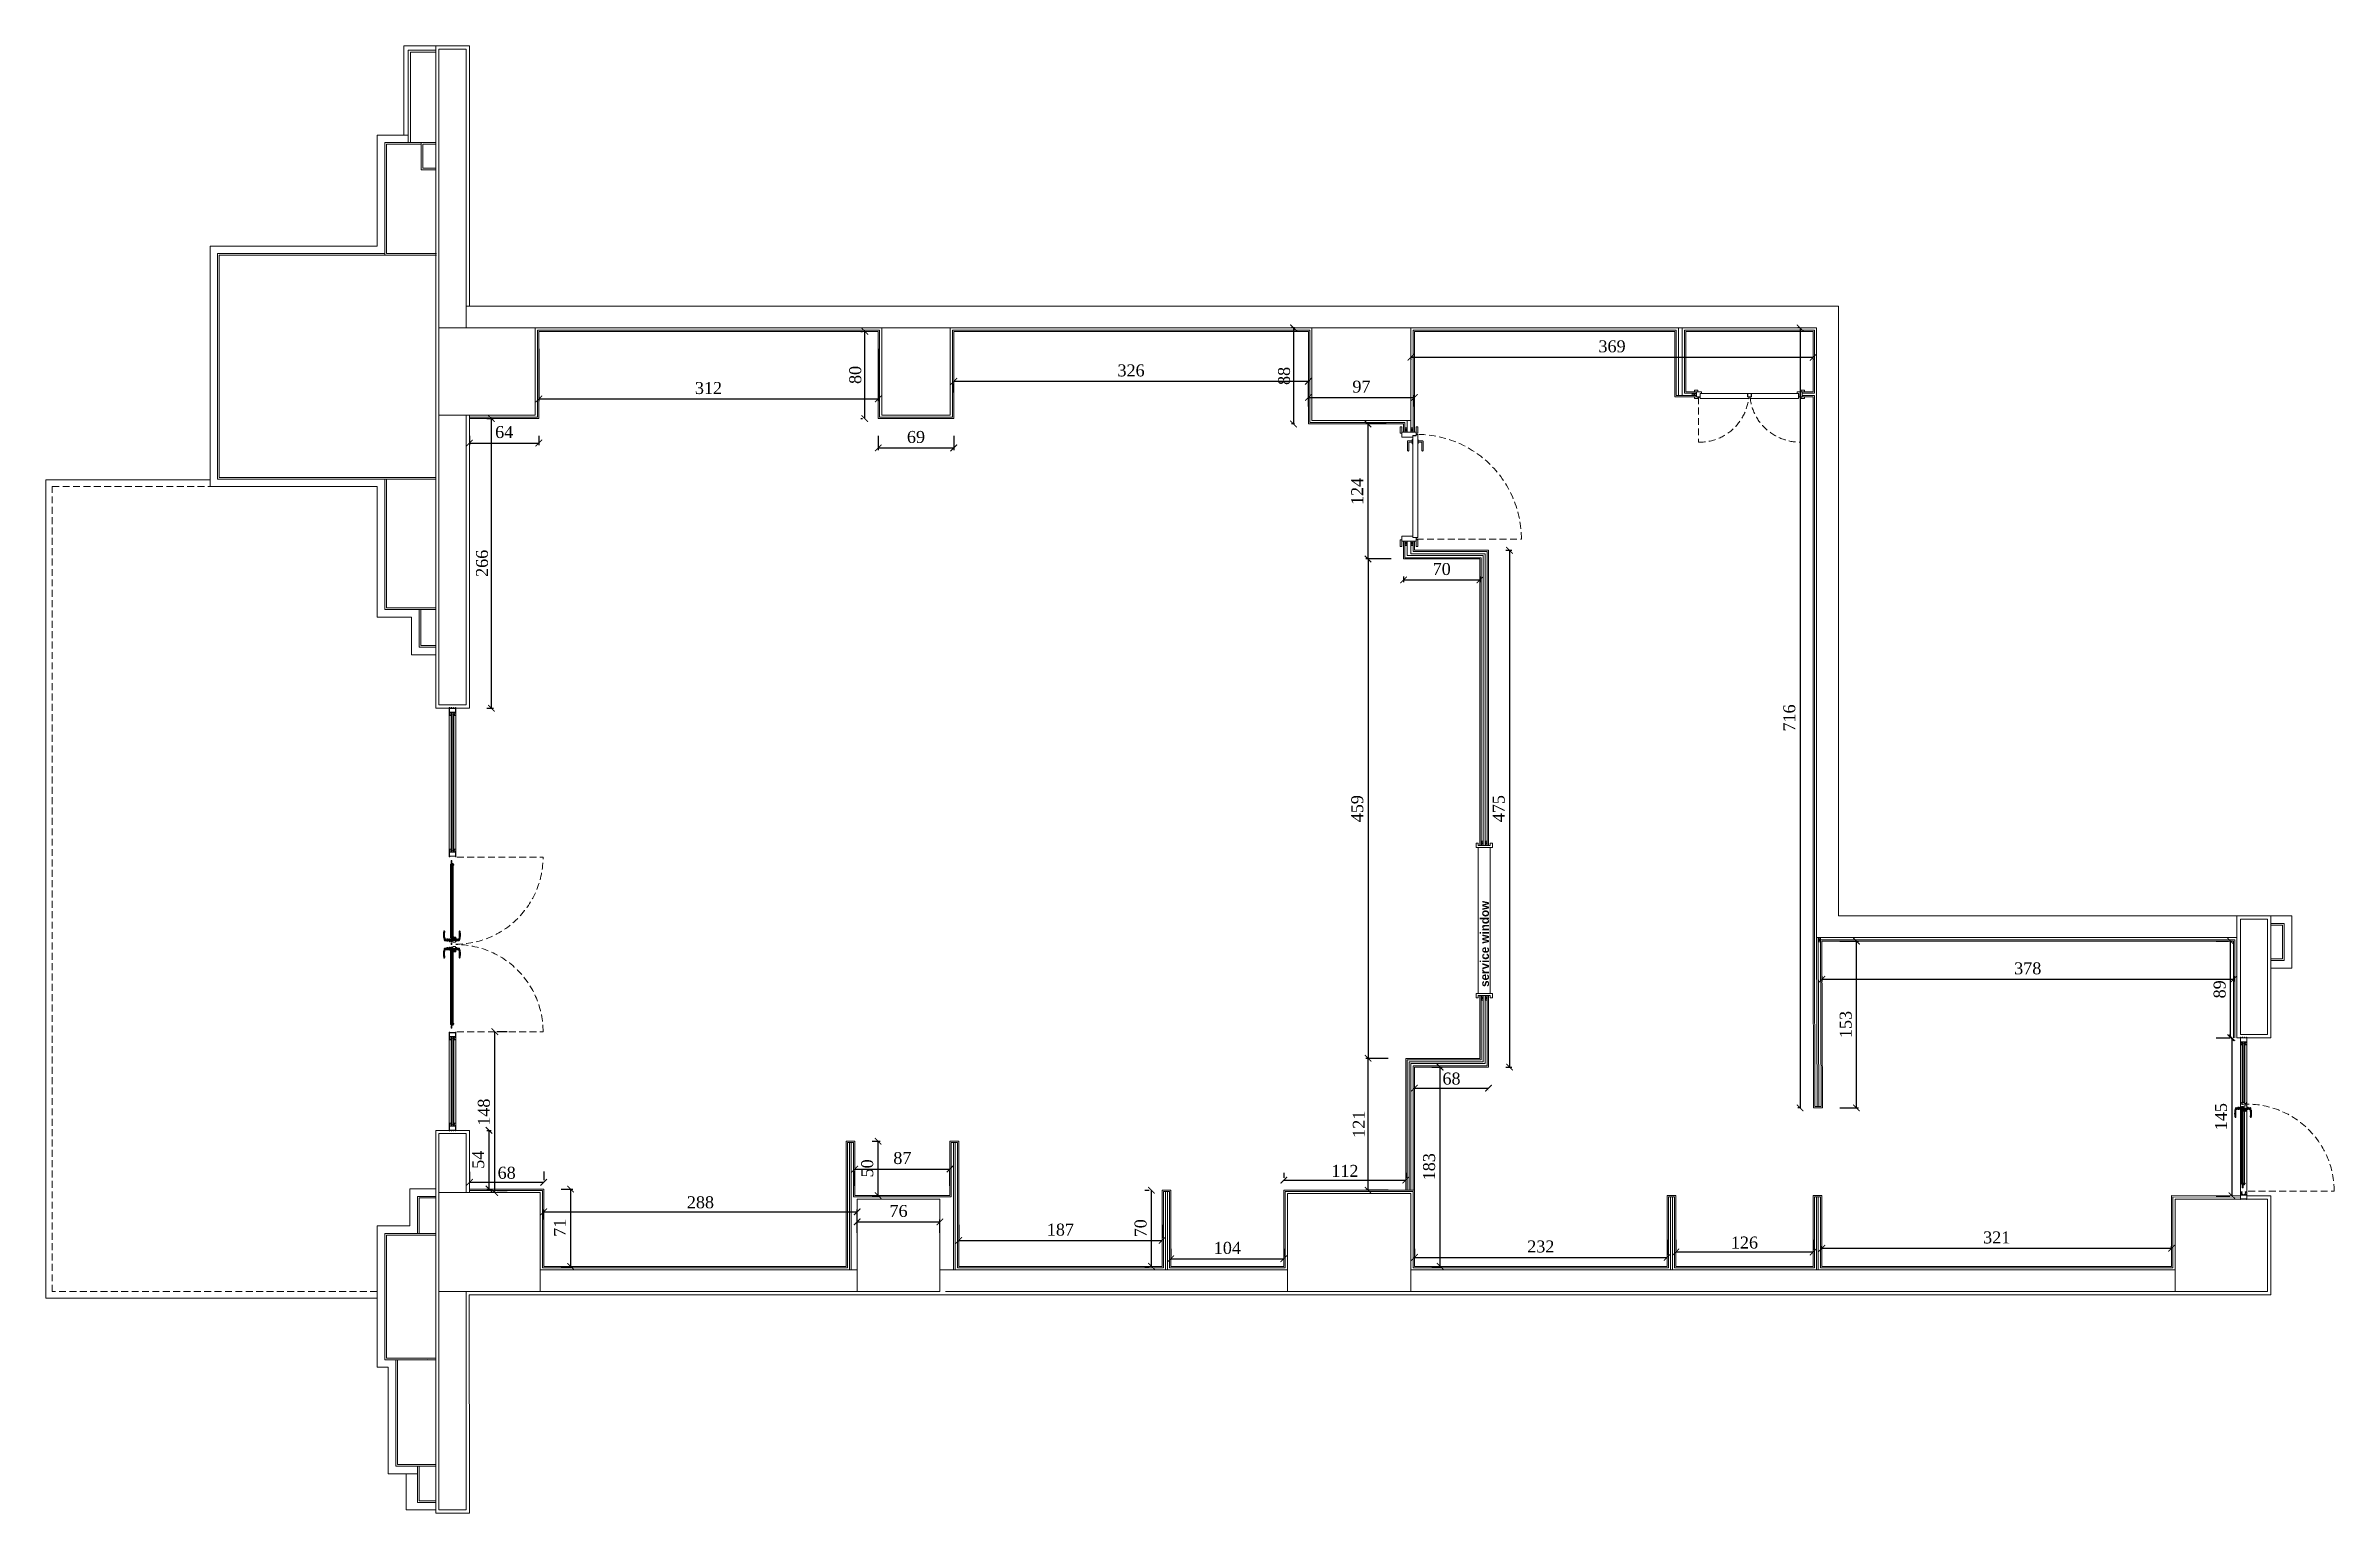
# Model space of a CAD drawing. Header units: millimetres. Extents: x 106699 to 122058, y 158555 to 162844.
# Drawn here: x 114295 to 116397, y 161452 to 162799 of the extents above; entities that cross this region are included whole.
import ezdxf

# ---------------------------------------------------------------- set-up
doc = ezdxf.new("R2010")
doc.units = ezdxf.units.MM
doc.linetypes.add('$0$4+1 daire_(K) TİP A - C BLOK$0$4+1 (K) 1$0$3+1 daire1$0$131121 243C_L00F00(plan)$0$HIDDEN2', pattern=[4.7625, 3.175, -1.5875])
doc.layers.add('300_Z4_STR_F03$0$AUDIT_D_220920114151-103', color=251, linetype='Continuous', lineweight=5)
doc.layers.add('S2000-002 Çizgi', color=7, linetype='Continuous')
doc.styles.add('ROMANSTW', font='georgia.ttf')
doc.styles.get("Standard").update_dxf_attribs({"font": 'arial.ttf'})
doc.dimstyles.new('M1', dxfattribs={"dimtxt": 11, "dimasz": 6, "dimexe": 2, "dimexo": 16, "dimgap": 3, "dimtad": 1, "dimdec": 0, "dimzin": 12, "dimdsep": 46, "dimtxsty": 'ROMANSTW', "dimblk": 'ARCHTICK', "dimcen": 0.09, "dimclrd": 251, "dimclre": 251, "dimclrt": 1, "dimadec": 0, "dimazin": 0, "dimtfac": 1, "dimtdec": 0, "dimtix": 1, "dimtmove": 0, "dimatfit": 3, "dimldrblk": 'ARCHTICK', "dimfxl": 1, "dimtolj": 1, "dimtzin": 0, "dimarcsym": 0})

# ---------------------------------------------------------------- blocks, each defined once
blk = doc.blocks.new('_ArchTick')
at = {"color": 0, "linetype": 'ByBlock', "const_width": 0.15}
blk.add_lwpolyline([(-0.5, -0.5), (0.5, 0.5)], dxfattribs=at)
blk = doc.blocks.new('*D368')
at = {"layer": 'Defpoints', "color": 0, "transparency": 16777216}
for p in [(119839.4, 157132.1), (120165, 157129.6), (120165, 157126.3)]:
    blk.add_point(p, dxfattribs=at)
at = {"layer": 'S2000-002 Çizgi', "color": 251, "lineweight": -2, "transparency": 16777216}
for p, q in [((119839.4, 157126.3), (120165, 157126.3)), ((119839.4, 157116.1), (119839.4, 157124.3)), ((120165, 157113.6), (120165, 157124.3))]:
    blk.add_line(p, q, dxfattribs=at)
at = {"layer": 'S2000-002 Çizgi', "color": 251, "lineweight": -2, "transparency": 16777216, "xscale": 6, "yscale": 6, "zscale": 6, "rotation": 180}
blk.add_blockref('_ArchTick', (119839.4, 157126.3), dxfattribs=at)
at = {"layer": 'S2000-002 Çizgi', "color": 251, "lineweight": -2, "transparency": 16777216, "xscale": 6, "yscale": 6, "zscale": 6}
blk.add_blockref('_ArchTick', (120165, 157126.3), dxfattribs=at)
at = {"layer": 'S2000-002 Çizgi', "color": 1, "true_color": 0xff0000, "transparency": 16777216, "insert": (120002.2, 157136.2), "char_height": 11, "attachment_point": 5, "style": 'ROMANSTW'}
blk.add_mtext('\\A1;326', dxfattribs=at)
blk = doc.blocks.new('*D369')
at = {"layer": 'Defpoints', "color": 0, "transparency": 16777216}
for p in [(119770, 157092.1), (119839.4, 157092.1), (119839.4, 157065.1)]:
    blk.add_point(p, dxfattribs=at)
at = {"layer": 'S2000-002 Çizgi', "color": 251, "lineweight": -2, "transparency": 16777216}
for p, q in [((119770, 157076.1), (119770, 157063.1)), ((119770, 157065.1), (119839.4, 157065.1)), ((119839.4, 157076.1), (119839.4, 157063.1))]:
    blk.add_line(p, q, dxfattribs=at)
at = {"layer": 'S2000-002 Çizgi', "color": 251, "lineweight": -2, "transparency": 16777216, "xscale": 6, "yscale": 6, "zscale": 6, "rotation": 180}
blk.add_blockref('_ArchTick', (119770, 157065.1), dxfattribs=at)
at = {"layer": 'S2000-002 Çizgi', "color": 251, "lineweight": -2, "transparency": 16777216, "xscale": 6, "yscale": 6, "zscale": 6}
blk.add_blockref('_ArchTick', (119839.4, 157065.1), dxfattribs=at)
at = {"layer": 'S2000-002 Çizgi', "color": 1, "true_color": 0xff0000, "transparency": 16777216, "insert": (119804.7, 157075.1), "char_height": 11, "attachment_point": 5, "style": 'ROMANSTW'}
blk.add_mtext('\\A1;69', dxfattribs=at)
blk = doc.blocks.new('*D370')
at = {"layer": 'Defpoints', "color": 0, "transparency": 16777216}
for p in [(119757.7, 157172.1), (119770, 157172.1), (119770, 157092.1)]:
    blk.add_point(p, dxfattribs=at)
at = {"layer": 'S2000-002 Çizgi', "color": 251, "lineweight": -2, "transparency": 16777216}
for p, q in [((119754, 157172.1), (119755.7, 157172.1)), ((119757.7, 157092.1), (119757.7, 157172.1)), ((119754, 157092.1), (119755.7, 157092.1))]:
    blk.add_line(p, q, dxfattribs=at)
at = {"layer": 'S2000-002 Çizgi', "color": 251, "lineweight": -2, "transparency": 16777216, "xscale": 6, "yscale": 6, "zscale": 6}
for p, rotation in [((119757.7, 157172.1), 90), ((119757.7, 157092.1), 270)]:
    blk.add_blockref('_ArchTick', p, dxfattribs=dict(at, rotation=rotation))
at = {"layer": 'S2000-002 Çizgi', "color": 1, "true_color": 0xff0000, "transparency": 16777216, "insert": (119749, 157132.1), "char_height": 11, "attachment_point": 5, "rotation": 90, "style": 'ROMANSTW'}
blk.add_mtext('\\A1;80', dxfattribs=at)
blk = doc.blocks.new('*D371')
at = {"layer": 'Defpoints', "color": 0, "transparency": 16777216}
for p in [(120262.4, 157111.4), (120165, 157087.1), (120262.4, 157087.1)]:
    blk.add_point(p, dxfattribs=at)
at = {"layer": 'S2000-002 Çizgi', "color": 251, "lineweight": -2, "transparency": 16777216}
for p, q in [((120165, 157103.1), (120165, 157113.4)), ((120165, 157111.4), (120262.4, 157111.4)), ((120262.4, 157103.1), (120262.4, 157113.4))]:
    blk.add_line(p, q, dxfattribs=at)
at = {"layer": 'S2000-002 Çizgi', "color": 251, "lineweight": -2, "transparency": 16777216, "xscale": 6, "yscale": 6, "zscale": 6, "rotation": 180}
blk.add_blockref('_ArchTick', (120165, 157111.4), dxfattribs=at)
at = {"layer": 'S2000-002 Çizgi', "color": 251, "lineweight": -2, "transparency": 16777216, "xscale": 6, "yscale": 6, "zscale": 6}
blk.add_blockref('_ArchTick', (120262.4, 157111.4), dxfattribs=at)
at = {"layer": 'S2000-002 Çizgi', "color": 1, "true_color": 0xff0000, "transparency": 16777216, "insert": (120213.7, 157121.3), "char_height": 11, "attachment_point": 5, "style": 'ROMANSTW'}
blk.add_mtext('\\A1;97', dxfattribs=at)
blk = doc.blocks.new('*D372')
at = {"layer": 'Defpoints', "color": 0, "transparency": 16777216}
for p in [(119394.8, 156384.3), (119462.9, 156390.7), (119462.9, 156384.5)]:
    blk.add_point(p, dxfattribs=at)
at = {"layer": 'S2000-002 Çizgi', "color": 251, "lineweight": -2, "transparency": 16777216}
for p, q in [((119394.8, 156400.3), (119394.8, 156392.7)), ((119462.9, 156400.5), (119462.9, 156392.7)), ((119394.8, 156390.7), (119462.9, 156390.7))]:
    blk.add_line(p, q, dxfattribs=at)
at = {"layer": 'S2000-002 Çizgi', "color": 251, "lineweight": -2, "transparency": 16777216, "xscale": 6, "yscale": 6, "zscale": 6, "rotation": 180}
blk.add_blockref('_ArchTick', (119394.8, 156390.7), dxfattribs=at)
at = {"layer": 'S2000-002 Çizgi', "color": 251, "lineweight": -2, "transparency": 16777216, "xscale": 6, "yscale": 6, "zscale": 6}
blk.add_blockref('_ArchTick', (119462.9, 156390.7), dxfattribs=at)
at = {"layer": 'S2000-002 Çizgi', "color": 1, "true_color": 0xff0000, "transparency": 16777216, "insert": (119428.9, 156399.4), "char_height": 11, "attachment_point": 5, "style": 'ROMANSTW'}
blk.add_mtext('\\A1;68', dxfattribs=at)
blk = doc.blocks.new('*D373')
at = {"layer": 'Defpoints', "color": 0, "transparency": 16777216}
for p in [(119750.7, 156363.6), (119462.9, 156340.5), (119750.7, 156338.2)]:
    blk.add_point(p, dxfattribs=at)
at = {"layer": 'S2000-002 Çizgi', "color": 251, "lineweight": -2, "transparency": 16777216}
for p, q in [((119462.9, 156356.5), (119462.9, 156365.6)), ((119462.9, 156363.6), (119750.7, 156363.6)), ((119750.7, 156354.2), (119750.7, 156365.6))]:
    blk.add_line(p, q, dxfattribs=at)
at = {"layer": 'S2000-002 Çizgi', "color": 251, "lineweight": -2, "transparency": 16777216, "xscale": 6, "yscale": 6, "zscale": 6, "rotation": 180}
blk.add_blockref('_ArchTick', (119462.9, 156363.6), dxfattribs=at)
at = {"layer": 'S2000-002 Çizgi', "color": 251, "lineweight": -2, "transparency": 16777216, "xscale": 6, "yscale": 6, "zscale": 6}
blk.add_blockref('_ArchTick', (119750.7, 156363.6), dxfattribs=at)
at = {"layer": 'S2000-002 Çizgi', "color": 1, "true_color": 0xff0000, "transparency": 16777216, "insert": (119606.8, 156372.3), "char_height": 11, "attachment_point": 5, "style": 'ROMANSTW'}
blk.add_mtext('\\A1;288', dxfattribs=at)
blk = doc.blocks.new('*D361')
at = {"layer": 'Defpoints', "color": 0, "transparency": 16777216}
for p in [(119826.7, 156354.4), (119750.7, 156328.2), (119826.7, 156328.2)]:
    blk.add_point(p, dxfattribs=at)
at = {"layer": 'S2000-002 Çizgi', "color": 251, "lineweight": -2, "transparency": 16777216}
for p, q in [((119750.7, 156344.2), (119750.7, 156356.4)), ((119750.7, 156354.4), (119826.7, 156354.4)), ((119826.7, 156344.2), (119826.7, 156356.4))]:
    blk.add_line(p, q, dxfattribs=at)
at = {"layer": 'S2000-002 Çizgi', "color": 251, "lineweight": -2, "transparency": 16777216, "xscale": 6, "yscale": 6, "zscale": 6, "rotation": 180}
blk.add_blockref('_ArchTick', (119750.7, 156354.4), dxfattribs=at)
at = {"layer": 'S2000-002 Çizgi', "color": 251, "lineweight": -2, "transparency": 16777216, "xscale": 6, "yscale": 6, "zscale": 6}
blk.add_blockref('_ArchTick', (119826.7, 156354.4), dxfattribs=at)
at = {"layer": 'S2000-002 Çizgi', "color": 1, "true_color": 0xff0000, "transparency": 16777216, "insert": (119788.7, 156364.3), "char_height": 11, "attachment_point": 5, "style": 'ROMANSTW'}
blk.add_mtext('\\A1;76', dxfattribs=at)
blk = doc.blocks.new('*D374')
at = {"layer": 'Defpoints', "color": 0, "transparency": 16777216}
for p in [(120254.4, 156392.7), (120142.5, 156383.5), (120254.4, 156383.5)]:
    blk.add_point(p, dxfattribs=at)
at = {"layer": 'S2000-002 Çizgi', "color": 251, "lineweight": -2, "transparency": 16777216}
for p, q in [((120142.5, 156399.5), (120142.5, 156394.7)), ((120142.5, 156392.7), (120254.4, 156392.7)), ((120254.4, 156399.5), (120254.4, 156394.7))]:
    blk.add_line(p, q, dxfattribs=at)
at = {"layer": 'S2000-002 Çizgi', "color": 251, "lineweight": -2, "transparency": 16777216, "xscale": 6, "yscale": 6, "zscale": 6, "rotation": 180}
blk.add_blockref('_ArchTick', (120142.5, 156392.7), dxfattribs=at)
at = {"layer": 'S2000-002 Çizgi', "color": 251, "lineweight": -2, "transparency": 16777216, "xscale": 6, "yscale": 6, "zscale": 6}
blk.add_blockref('_ArchTick', (120254.4, 156392.7), dxfattribs=at)
at = {"layer": 'S2000-002 Çizgi', "color": 1, "true_color": 0xff0000, "transparency": 16777216, "insert": (120198.5, 156401.2), "char_height": 11, "attachment_point": 5, "style": 'ROMANSTW'}
blk.add_mtext('\\A1;112', dxfattribs=at)
blk = doc.blocks.new('*D375')
at = {"layer": 'Defpoints', "color": 0, "transparency": 16777216}
for p in [(120262.4, 156496.5), (120285.9, 156496.5), (120262.4, 156313.5)]:
    blk.add_point(p, dxfattribs=at)
at = {"layer": 'S2000-002 Çizgi', "color": 251, "lineweight": -2, "transparency": 16777216}
for p, q in [((120278.4, 156496.5), (120287.9, 156496.5)), ((120285.9, 156313.5), (120285.9, 156496.5)), ((120278.4, 156313.5), (120287.9, 156313.5))]:
    blk.add_line(p, q, dxfattribs=at)
at = {"layer": 'S2000-002 Çizgi', "color": 251, "lineweight": -2, "transparency": 16777216, "xscale": 6, "yscale": 6, "zscale": 6}
for p, rotation in [((120285.9, 156496.5), 90), ((120285.9, 156313.5), 270)]:
    blk.add_blockref('_ArchTick', p, dxfattribs=dict(at, rotation=rotation))
at = {"layer": 'S2000-002 Çizgi', "color": 1, "true_color": 0xff0000, "transparency": 16777216, "insert": (120275.9, 156405), "char_height": 11, "attachment_point": 5, "rotation": 90, "style": 'ROMANSTW'}
blk.add_mtext('\\A1;183', dxfattribs=at)
blk = doc.blocks.new('*D362')
at = {"layer": 'Defpoints', "color": 0, "transparency": 16777216}
for p in [(120262.4, 156313.5), (120494.4, 156321.8), (120494.4, 156321.8)]:
    blk.add_point(p, dxfattribs=at)
at = {"layer": 'S2000-002 Çizgi', "color": 251, "lineweight": -2, "transparency": 16777216}
for p, q in [((120262.4, 156329.5), (120262.4, 156323.8)), ((120494.4, 156337.8), (120494.4, 156323.8)), ((120262.4, 156321.8), (120494.4, 156321.8))]:
    blk.add_line(p, q, dxfattribs=at)
at = {"layer": 'S2000-002 Çizgi', "color": 251, "lineweight": -2, "transparency": 16777216, "xscale": 6, "yscale": 6, "zscale": 6, "rotation": 180}
blk.add_blockref('_ArchTick', (120262.4, 156321.8), dxfattribs=at)
at = {"layer": 'S2000-002 Çizgi', "color": 251, "lineweight": -2, "transparency": 16777216, "xscale": 6, "yscale": 6, "zscale": 6}
blk.add_blockref('_ArchTick', (120494.4, 156321.8), dxfattribs=at)
at = {"layer": 'S2000-002 Çizgi', "color": 1, "true_color": 0xff0000, "transparency": 16777216, "insert": (120378.4, 156331.7), "char_height": 11, "attachment_point": 5, "style": 'ROMANSTW'}
blk.add_mtext('\\A1;232', dxfattribs=at)
blk = doc.blocks.new('*D376')
at = {"layer": 'Defpoints', "color": 0, "transparency": 16777216}
for p in [(120957.5, 156330.1), (120636.4, 156313.5), (120957.5, 156313.5)]:
    blk.add_point(p, dxfattribs=at)
at = {"layer": 'S2000-002 Çizgi', "color": 251, "lineweight": -2, "transparency": 16777216}
for p, q in [((120636.4, 156329.5), (120636.4, 156332.1)), ((120636.4, 156330.1), (120957.5, 156330.1)), ((120957.5, 156329.5), (120957.5, 156332.1))]:
    blk.add_line(p, q, dxfattribs=at)
at = {"layer": 'S2000-002 Çizgi', "color": 251, "lineweight": -2, "transparency": 16777216, "xscale": 6, "yscale": 6, "zscale": 6, "rotation": 180}
blk.add_blockref('_ArchTick', (120636.4, 156330.1), dxfattribs=at)
at = {"layer": 'S2000-002 Çizgi', "color": 251, "lineweight": -2, "transparency": 16777216, "xscale": 6, "yscale": 6, "zscale": 6}
blk.add_blockref('_ArchTick', (120957.5, 156330.1), dxfattribs=at)
at = {"layer": 'S2000-002 Çizgi', "color": 1, "true_color": 0xff0000, "transparency": 16777216, "insert": (120797, 156340), "char_height": 11, "attachment_point": 5, "style": 'ROMANSTW'}
blk.add_mtext('\\A1;321', dxfattribs=at)
blk = doc.blocks.new('*D363')
at = {"layer": 'Defpoints', "color": 0, "transparency": 16777216}
for p in [(120636.4, 156595.9), (121014.5, 156595.9), (121014.5, 156577.1)]:
    blk.add_point(p, dxfattribs=at)
at = {"layer": 'S2000-002 Çizgi', "color": 251, "lineweight": -2, "transparency": 16777216}
for p, q in [((120636.4, 156579.9), (120636.4, 156575.1)), ((120636.4, 156577.1), (121014.5, 156577.1)), ((121014.5, 156579.9), (121014.5, 156575.1))]:
    blk.add_line(p, q, dxfattribs=at)
at = {"layer": 'S2000-002 Çizgi', "color": 251, "lineweight": -2, "transparency": 16777216, "xscale": 6, "yscale": 6, "zscale": 6, "rotation": 180}
blk.add_blockref('_ArchTick', (120636.4, 156577.1), dxfattribs=at)
at = {"layer": 'S2000-002 Çizgi', "color": 251, "lineweight": -2, "transparency": 16777216, "xscale": 6, "yscale": 6, "zscale": 6}
blk.add_blockref('_ArchTick', (121014.5, 156577.1), dxfattribs=at)
at = {"layer": 'S2000-002 Çizgi', "color": 1, "true_color": 0xff0000, "transparency": 16777216, "insert": (120825.5, 156587.1), "char_height": 11, "attachment_point": 5, "style": 'ROMANSTW'}
blk.add_mtext('\\A1;378', dxfattribs=at)
blk = doc.blocks.new('*D377')
at = {"layer": 'Defpoints', "color": 0, "transparency": 16777216}
for p in [(120631.6, 157175.3), (120616.5, 156459), (120632.1, 156459)]:
    blk.add_point(p, dxfattribs=at)
at = {"layer": 'S2000-002 Çizgi', "color": 251, "lineweight": -2, "transparency": 16777216}
for p, q in [((120615.6, 157175.3), (120614.5, 157175.3)), ((120616.5, 157175.3), (120616.5, 156459)), ((120616.1, 156459), (120614.5, 156459))]:
    blk.add_line(p, q, dxfattribs=at)
at = {"layer": 'S2000-002 Çizgi', "color": 251, "lineweight": -2, "transparency": 16777216, "xscale": 6, "yscale": 6, "zscale": 6}
for p, rotation in [((120616.5, 157175.3), 90), ((120616.5, 156459), 270)]:
    blk.add_blockref('_ArchTick', p, dxfattribs=dict(at, rotation=rotation))
at = {"layer": 'S2000-002 Çizgi', "color": 1, "true_color": 0xff0000, "transparency": 16777216, "insert": (120606.6, 156817.1), "char_height": 11, "attachment_point": 5, "rotation": 90, "style": 'ROMANSTW'}
blk.add_mtext('\\A1;716', dxfattribs=at)
blk = doc.blocks.new('*D364')
at = {"layer": 'Defpoints', "color": 0, "transparency": 16777216}
for p in [(120259.2, 157162.9), (120628.4, 157162.9), (120628.4, 157148.3)]:
    blk.add_point(p, dxfattribs=at)
at = {"layer": 'S2000-002 Çizgi', "color": 251, "lineweight": -2, "transparency": 16777216}
for p, q in [((120259.2, 157148.3), (120628.4, 157148.3)), ((120259.2, 157146.9), (120259.2, 157146.3)), ((120628.4, 157146.9), (120628.4, 157146.3))]:
    blk.add_line(p, q, dxfattribs=at)
at = {"layer": 'S2000-002 Çizgi', "color": 251, "lineweight": -2, "transparency": 16777216, "xscale": 6, "yscale": 6, "zscale": 6, "rotation": 180}
blk.add_blockref('_ArchTick', (120259.2, 157148.3), dxfattribs=at)
at = {"layer": 'S2000-002 Çizgi', "color": 251, "lineweight": -2, "transparency": 16777216, "xscale": 6, "yscale": 6, "zscale": 6}
blk.add_blockref('_ArchTick', (120628.4, 157148.3), dxfattribs=at)
at = {"layer": 'S2000-002 Çizgi', "color": 1, "true_color": 0xff0000, "transparency": 16777216, "insert": (120443.8, 157158.3), "char_height": 11, "attachment_point": 5, "style": 'ROMANSTW'}
blk.add_mtext('\\A1;369', dxfattribs=at)
blk = doc.blocks.new('*D378')
at = {"layer": 'Defpoints', "color": 0, "transparency": 16777216}
for p in [(119458.4, 157172.1), (119770, 157172.1), (119770, 157110.1)]:
    blk.add_point(p, dxfattribs=at)
at = {"layer": 'S2000-002 Çizgi', "color": 251, "lineweight": -2, "transparency": 16777216}
for p, q in [((119458.4, 157156.1), (119458.4, 157108.1)), ((119770, 157156.1), (119770, 157108.1)), ((119458.4, 157110.1), (119770, 157110.1))]:
    blk.add_line(p, q, dxfattribs=at)
at = {"layer": 'S2000-002 Çizgi', "color": 251, "lineweight": -2, "transparency": 16777216, "xscale": 6, "yscale": 6, "zscale": 6, "rotation": 180}
blk.add_blockref('_ArchTick', (119458.4, 157110.1), dxfattribs=at)
at = {"layer": 'S2000-002 Çizgi', "color": 251, "lineweight": -2, "transparency": 16777216, "xscale": 6, "yscale": 6, "zscale": 6}
blk.add_blockref('_ArchTick', (119770, 157110.1), dxfattribs=at)
at = {"layer": 'S2000-002 Çizgi', "color": 1, "true_color": 0xff0000, "transparency": 16777216, "insert": (119614.2, 157120), "char_height": 11, "attachment_point": 5, "style": 'ROMANSTW'}
blk.add_mtext('\\A1;312', dxfattribs=at)
blk = doc.blocks.new('*D379')
at = {"layer": 'Defpoints', "color": 0, "transparency": 16777216}
for p in [(119394.7, 157092.1), (119458.4, 157092.1), (119458.4, 157069.6)]:
    blk.add_point(p, dxfattribs=at)
at = {"layer": 'S2000-002 Çizgi', "color": 251, "lineweight": -2, "transparency": 16777216}
for p, q in [((119394.7, 157076.1), (119394.7, 157067.6)), ((119394.7, 157069.6), (119458.4, 157069.6)), ((119458.4, 157076.1), (119458.4, 157067.6))]:
    blk.add_line(p, q, dxfattribs=at)
at = {"layer": 'S2000-002 Çizgi', "color": 251, "lineweight": -2, "transparency": 16777216, "xscale": 6, "yscale": 6, "zscale": 6, "rotation": 180}
blk.add_blockref('_ArchTick', (119394.7, 157069.6), dxfattribs=at)
at = {"layer": 'S2000-002 Çizgi', "color": 251, "lineweight": -2, "transparency": 16777216, "xscale": 6, "yscale": 6, "zscale": 6}
blk.add_blockref('_ArchTick', (119458.4, 157069.6), dxfattribs=at)
at = {"layer": 'S2000-002 Çizgi', "color": 1, "true_color": 0xff0000, "transparency": 16777216, "insert": (119426.6, 157079.6), "char_height": 11, "attachment_point": 5, "style": 'ROMANSTW'}
blk.add_mtext('\\A1;64', dxfattribs=at)
blk = doc.blocks.new('*D380')
at = {"layer": 'Defpoints', "color": 0, "transparency": 16777216}
for p in [(120168.2, 157175.3), (120151.4, 157087.1), (120168.2, 157087.1)]:
    blk.add_point(p, dxfattribs=at)
at = {"layer": 'S2000-002 Çizgi', "color": 251, "lineweight": -2, "transparency": 16777216}
for p, q in [((120152.2, 157175.3), (120149.4, 157175.3)), ((120151.4, 157175.3), (120151.4, 157087.1)), ((120152.2, 157087.1), (120149.4, 157087.1))]:
    blk.add_line(p, q, dxfattribs=at)
at = {"layer": 'S2000-002 Çizgi', "color": 251, "lineweight": -2, "transparency": 16777216, "xscale": 6, "yscale": 6, "zscale": 6}
for p, rotation in [((120151.4, 157175.3), 90), ((120151.4, 157087.1), 270)]:
    blk.add_blockref('_ArchTick', p, dxfattribs=dict(at, rotation=rotation))
at = {"layer": 'S2000-002 Çizgi', "color": 1, "true_color": 0xff0000, "transparency": 16777216, "insert": (120142.7, 157131.2), "char_height": 11, "attachment_point": 5, "rotation": 90, "style": 'ROMANSTW'}
blk.add_mtext('\\A1;88', dxfattribs=at)
blk = doc.blocks.new('*D365')
at = {"layer": 'Defpoints', "color": 0, "transparency": 16777216}
for p in [(120252.4, 157087.1), (120219.7, 156963.1), (120257, 156963.1)]:
    blk.add_point(p, dxfattribs=at)
at = {"layer": 'S2000-002 Çizgi', "color": 251, "lineweight": -2, "transparency": 16777216}
for p, q in [((120236.4, 157087.1), (120217.7, 157087.1)), ((120219.7, 157087.1), (120219.7, 156963.1)), ((120241, 156963.1), (120217.7, 156963.1))]:
    blk.add_line(p, q, dxfattribs=at)
at = {"layer": 'S2000-002 Çizgi', "color": 251, "lineweight": -2, "transparency": 16777216, "xscale": 6, "yscale": 6, "zscale": 6}
for p, rotation in [((120219.7, 157087.1), 90), ((120219.7, 156963.1), 270)]:
    blk.add_blockref('_ArchTick', p, dxfattribs=dict(at, rotation=rotation))
at = {"layer": 'S2000-002 Çizgi', "color": 1, "true_color": 0xff0000, "transparency": 16777216, "insert": (120209.8, 157025.1), "char_height": 11, "attachment_point": 5, "rotation": 90, "style": 'ROMANSTW'}
blk.add_mtext('\\A1;124', dxfattribs=at)
blk = doc.blocks.new('*D381')
at = {"layer": 'Defpoints', "color": 0, "transparency": 16777216}
for p in [(120219.8, 156504.5), (120254.4, 156504.5), (120254.4, 156383.5)]:
    blk.add_point(p, dxfattribs=at)
at = {"layer": 'S2000-002 Çizgi', "color": 251, "lineweight": -2, "transparency": 16777216}
for p, q in [((120238.4, 156504.5), (120217.8, 156504.5)), ((120219.8, 156383.5), (120219.8, 156504.5)), ((120238.4, 156383.5), (120217.8, 156383.5))]:
    blk.add_line(p, q, dxfattribs=at)
at = {"layer": 'S2000-002 Çizgi', "color": 251, "lineweight": -2, "transparency": 16777216, "xscale": 6, "yscale": 6, "zscale": 6}
for p, rotation in [((120219.8, 156504.5), 90), ((120219.8, 156383.5), 270)]:
    blk.add_blockref('_ArchTick', p, dxfattribs=dict(at, rotation=rotation))
at = {"layer": 'S2000-002 Çizgi', "color": 1, "true_color": 0xff0000, "transparency": 16777216, "insert": (120211.3, 156444), "char_height": 11, "attachment_point": 5, "rotation": 90, "style": 'ROMANSTW'}
blk.add_mtext('\\A1;121', dxfattribs=at)
blk = doc.blocks.new('*D382')
at = {"layer": 'Defpoints', "color": 0, "transparency": 16777216}
for p in [(119748.5, 156403.5), (119835.9, 156403.5), (119835.9, 156402.9)]:
    blk.add_point(p, dxfattribs=at)
at = {"layer": 'S2000-002 Çizgi', "color": 251, "lineweight": -2, "transparency": 16777216}
for p, q in [((119748.5, 156402.9), (119835.9, 156402.9)), ((119748.5, 156387.5), (119748.5, 156400.9)), ((119835.9, 156387.5), (119835.9, 156400.9))]:
    blk.add_line(p, q, dxfattribs=at)
at = {"layer": 'S2000-002 Çizgi', "color": 251, "lineweight": -2, "transparency": 16777216, "xscale": 6, "yscale": 6, "zscale": 6, "rotation": 180}
blk.add_blockref('_ArchTick', (119748.5, 156402.9), dxfattribs=at)
at = {"layer": 'S2000-002 Çizgi', "color": 251, "lineweight": -2, "transparency": 16777216, "xscale": 6, "yscale": 6, "zscale": 6}
blk.add_blockref('_ArchTick', (119835.9, 156402.9), dxfattribs=at)
at = {"layer": 'S2000-002 Çizgi', "color": 1, "true_color": 0xff0000, "transparency": 16777216, "insert": (119792.2, 156412.9), "char_height": 11, "attachment_point": 5, "style": 'ROMANSTW'}
blk.add_mtext('\\A1;87', dxfattribs=at)
blk = doc.blocks.new('*D383')
at = {"layer": 'Defpoints', "color": 0, "transparency": 16777216}
for p in [(120252.4, 156963.1), (120322.4, 156963.1), (120322.4, 156943.9)]:
    blk.add_point(p, dxfattribs=at)
at = {"layer": 'S2000-002 Çizgi', "color": 251, "lineweight": -2, "transparency": 16777216}
for p, q in [((120252.4, 156947.1), (120252.4, 156941.9)), ((120252.4, 156943.9), (120322.4, 156943.9)), ((120322.4, 156947.1), (120322.4, 156941.9))]:
    blk.add_line(p, q, dxfattribs=at)
at = {"layer": 'S2000-002 Çizgi', "color": 251, "lineweight": -2, "transparency": 16777216, "xscale": 6, "yscale": 6, "zscale": 6, "rotation": 180}
blk.add_blockref('_ArchTick', (120252.4, 156943.9), dxfattribs=at)
at = {"layer": 'S2000-002 Çizgi', "color": 251, "lineweight": -2, "transparency": 16777216, "xscale": 6, "yscale": 6, "zscale": 6}
blk.add_blockref('_ArchTick', (120322.4, 156943.9), dxfattribs=at)
at = {"layer": 'S2000-002 Çizgi', "color": 1, "true_color": 0xff0000, "transparency": 16777216, "insert": (120287.4, 156953.8), "char_height": 11, "attachment_point": 5, "style": 'ROMANSTW'}
blk.add_mtext('\\A1;70', dxfattribs=at)
blk = doc.blocks.new('*D384')
at = {"layer": 'Defpoints', "color": 0, "transparency": 16777216}
for p in [(119413.2, 156529), (119418, 156529), (119413.2, 156381.3)]:
    blk.add_point(p, dxfattribs=at)
at = {"layer": 'S2000-002 Çizgi', "color": 251, "lineweight": -2, "transparency": 16777216}
for p, q in [((119418, 156381.3), (119418, 156529)), ((119429.2, 156529), (119420, 156529)), ((119429.2, 156381.3), (119420, 156381.3))]:
    blk.add_line(p, q, dxfattribs=at)
at = {"layer": 'S2000-002 Çizgi', "color": 251, "lineweight": -2, "transparency": 16777216, "xscale": 6, "yscale": 6, "zscale": 6}
for p, rotation in [((119418, 156529), 90), ((119418, 156381.3), 270)]:
    blk.add_blockref('_ArchTick', p, dxfattribs=dict(at, rotation=rotation))
at = {"layer": 'S2000-002 Çizgi', "color": 1, "true_color": 0xff0000, "transparency": 16777216, "insert": (119408, 156455.1), "char_height": 11, "attachment_point": 5, "rotation": 90, "style": 'ROMANSTW'}
blk.add_mtext('\\A1;148', dxfattribs=at)
blk = doc.blocks.new('*D385')
at = {"layer": 'Defpoints', "color": 0, "transparency": 16777216}
for p in [(119462.9, 156384.5), (119462.9, 156313.5), (119487.6, 156313.5)]:
    blk.add_point(p, dxfattribs=at)
at = {"layer": 'S2000-002 Çizgi', "color": 251, "lineweight": -2, "transparency": 16777216}
for p, q in [((119478.9, 156384.5), (119489.6, 156384.5)), ((119487.6, 156384.5), (119487.6, 156313.5)), ((119478.9, 156313.5), (119489.6, 156313.5))]:
    blk.add_line(p, q, dxfattribs=at)
at = {"layer": 'S2000-002 Çizgi', "color": 251, "lineweight": -2, "transparency": 16777216, "xscale": 6, "yscale": 6, "zscale": 6}
for p, rotation in [((119487.6, 156384.5), 90), ((119487.6, 156313.5), 270)]:
    blk.add_blockref('_ArchTick', p, dxfattribs=dict(at, rotation=rotation))
at = {"layer": 'S2000-002 Çizgi', "color": 1, "true_color": 0xff0000, "transparency": 16777216, "insert": (119477.7, 156349), "char_height": 11, "attachment_point": 5, "rotation": 90, "style": 'ROMANSTW'}
blk.add_mtext('\\A1;71', dxfattribs=at)
blk = doc.blocks.new('*D386')
at = {"layer": 'Defpoints', "color": 0, "transparency": 16777216}
for p in [(119394.8, 156438.4), (119412.7, 156438.4), (119394.8, 156384.5)]:
    blk.add_point(p, dxfattribs=at)
at = {"layer": 'S2000-002 Çizgi', "color": 251, "lineweight": -2, "transparency": 16777216}
for p, q in [((119410.8, 156438.4), (119414.7, 156438.4)), ((119412.7, 156384.5), (119412.7, 156438.4)), ((119410.8, 156384.5), (119414.7, 156384.5))]:
    blk.add_line(p, q, dxfattribs=at)
at = {"layer": 'S2000-002 Çizgi', "color": 251, "lineweight": -2, "transparency": 16777216, "xscale": 6, "yscale": 6, "zscale": 6}
for p, rotation in [((119412.7, 156438.4), 90), ((119412.7, 156384.5), 270)]:
    blk.add_blockref('_ArchTick', p, dxfattribs=dict(at, rotation=rotation))
at = {"layer": 'S2000-002 Çizgi', "color": 1, "true_color": 0xff0000, "transparency": 16777216, "insert": (119402.8, 156411.4), "char_height": 11, "attachment_point": 5, "rotation": 90, "style": 'ROMANSTW'}
blk.add_mtext('\\A1;54', dxfattribs=at)
blk = doc.blocks.new('*D387')
at = {"layer": 'Defpoints', "color": 0, "transparency": 16777216}
for p in [(119748.5, 156428.5), (119769.9, 156428.5), (119748.5, 156378.5)]:
    blk.add_point(p, dxfattribs=at)
at = {"layer": 'S2000-002 Çizgi', "color": 251, "lineweight": -2, "transparency": 16777216}
for p, q in [((119764.5, 156428.5), (119771.9, 156428.5)), ((119769.9, 156378.5), (119769.9, 156428.5)), ((119764.5, 156378.5), (119771.9, 156378.5))]:
    blk.add_line(p, q, dxfattribs=at)
at = {"layer": 'S2000-002 Çizgi', "color": 251, "lineweight": -2, "transparency": 16777216, "xscale": 6, "yscale": 6, "zscale": 6}
for p, rotation in [((119769.9, 156428.5), 90), ((119769.9, 156378.5), 270)]:
    blk.add_blockref('_ArchTick', p, dxfattribs=dict(at, rotation=rotation))
at = {"layer": 'S2000-002 Çizgi', "color": 1, "true_color": 0xff0000, "transparency": 16777216, "insert": (119760, 156403.5), "char_height": 11, "attachment_point": 5, "rotation": 90, "style": 'ROMANSTW'}
blk.add_mtext('\\A1;50', dxfattribs=at)
blk = doc.blocks.new('*D388')
at = {"layer": 'Defpoints', "color": 0, "transparency": 16777216}
for p in [(119843.9, 156335.5), (120030.7, 156337.3), (120030.7, 156335.5)]:
    blk.add_point(p, dxfattribs=at)
at = {"layer": 'S2000-002 Çizgi', "color": 251, "lineweight": -2, "transparency": 16777216}
for p, q in [((119843.9, 156351.5), (119843.9, 156339.3)), ((120030.7, 156351.5), (120030.7, 156339.3)), ((119843.9, 156337.3), (120030.7, 156337.3))]:
    blk.add_line(p, q, dxfattribs=at)
at = {"layer": 'S2000-002 Çizgi', "color": 251, "lineweight": -2, "transparency": 16777216, "xscale": 6, "yscale": 6, "zscale": 6, "rotation": 180}
blk.add_blockref('_ArchTick', (119843.9, 156337.3), dxfattribs=at)
at = {"layer": 'S2000-002 Çizgi', "color": 251, "lineweight": -2, "transparency": 16777216, "xscale": 6, "yscale": 6, "zscale": 6}
blk.add_blockref('_ArchTick', (120030.7, 156337.3), dxfattribs=at)
at = {"layer": 'S2000-002 Çizgi', "color": 1, "true_color": 0xff0000, "transparency": 16777216, "insert": (119937.3, 156347.2), "char_height": 11, "attachment_point": 5, "style": 'ROMANSTW'}
blk.add_mtext('\\A1;187', dxfattribs=at)
blk = doc.blocks.new('*D389')
at = {"layer": 'Defpoints', "color": 0, "transparency": 16777216}
for p in [(120020.9, 156383.5), (120030.7, 156383.5), (120030.7, 156313.5)]:
    blk.add_point(p, dxfattribs=at)
at = {"layer": 'S2000-002 Çizgi', "color": 251, "lineweight": -2, "transparency": 16777216}
for p, q in [((120014.7, 156383.5), (120018.9, 156383.5)), ((120020.9, 156313.5), (120020.9, 156383.5)), ((120014.7, 156313.5), (120018.9, 156313.5))]:
    blk.add_line(p, q, dxfattribs=at)
at = {"layer": 'S2000-002 Çizgi', "color": 251, "lineweight": -2, "transparency": 16777216, "xscale": 6, "yscale": 6, "zscale": 6}
for p, rotation in [((120020.9, 156383.5), 90), ((120020.9, 156313.5), 270)]:
    blk.add_blockref('_ArchTick', p, dxfattribs=dict(at, rotation=rotation))
at = {"layer": 'S2000-002 Çizgi', "color": 1, "true_color": 0xff0000, "transparency": 16777216, "insert": (120011, 156348.5), "char_height": 11, "attachment_point": 5, "rotation": 90, "style": 'ROMANSTW'}
blk.add_mtext('\\A1;70', dxfattribs=at)
blk = doc.blocks.new('*D390')
at = {"layer": 'Defpoints', "color": 0, "transparency": 16777216}
for p in [(120038.7, 156313.5), (120142.5, 156320.5), (120142.5, 156313.5)]:
    blk.add_point(p, dxfattribs=at)
at = {"layer": 'S2000-002 Çizgi', "color": 251, "lineweight": -2, "transparency": 16777216}
for p, q in [((120038.7, 156329.5), (120038.7, 156322.5)), ((120142.5, 156329.5), (120142.5, 156322.5)), ((120038.7, 156320.5), (120142.5, 156320.5))]:
    blk.add_line(p, q, dxfattribs=at)
at = {"layer": 'S2000-002 Çizgi', "color": 251, "lineweight": -2, "transparency": 16777216, "xscale": 6, "yscale": 6, "zscale": 6, "rotation": 180}
blk.add_blockref('_ArchTick', (120038.7, 156320.5), dxfattribs=at)
at = {"layer": 'S2000-002 Çizgi', "color": 251, "lineweight": -2, "transparency": 16777216, "xscale": 6, "yscale": 6, "zscale": 6}
blk.add_blockref('_ArchTick', (120142.5, 156320.5), dxfattribs=at)
at = {"layer": 'S2000-002 Çizgi', "color": 1, "true_color": 0xff0000, "transparency": 16777216, "insert": (120090.6, 156330.4), "char_height": 11, "attachment_point": 5, "style": 'ROMANSTW'}
blk.add_mtext('\\A1;104', dxfattribs=at)
blk = doc.blocks.new('*D366')
at = {"layer": 'Defpoints', "color": 0, "transparency": 16777216}
for p in [(120262.4, 156491.4), (120330.4, 156491.4), (120330.4, 156477.2)]:
    blk.add_point(p, dxfattribs=at)
at = {"layer": 'S2000-002 Çizgi', "color": 251, "lineweight": -2, "transparency": 16777216}
for p, q in [((120262.4, 156477.2), (120330.4, 156477.2)), ((120262.4, 156475.4), (120262.4, 156475.2)), ((120330.4, 156475.4), (120330.4, 156475.2))]:
    blk.add_line(p, q, dxfattribs=at)
at = {"layer": 'S2000-002 Çizgi', "color": 251, "lineweight": -2, "transparency": 16777216, "xscale": 6, "yscale": 6, "zscale": 6, "rotation": 180}
blk.add_blockref('_ArchTick', (120262.4, 156477.2), dxfattribs=at)
at = {"layer": 'S2000-002 Çizgi', "color": 251, "lineweight": -2, "transparency": 16777216, "xscale": 6, "yscale": 6, "zscale": 6}
blk.add_blockref('_ArchTick', (120330.4, 156477.2), dxfattribs=at)
at = {"layer": 'S2000-002 Çizgi', "color": 1, "true_color": 0xff0000, "transparency": 16777216, "insert": (120296.4, 156485.9), "char_height": 11, "attachment_point": 5, "style": 'ROMANSTW'}
blk.add_mtext('\\A1;68', dxfattribs=at)
blk = doc.blocks.new('*D367')
at = {"layer": 'Defpoints', "color": 0, "transparency": 16777216}
for p in [(120252.4, 156963.1), (120219.8, 156504.5), (120254.4, 156504.5)]:
    blk.add_point(p, dxfattribs=at)
at = {"layer": 'S2000-002 Çizgi', "color": 251, "lineweight": -2, "transparency": 16777216}
for p, q in [((120236.4, 156963.1), (120217.8, 156963.1)), ((120219.8, 156963.1), (120219.8, 156504.5)), ((120238.4, 156504.5), (120217.8, 156504.5))]:
    blk.add_line(p, q, dxfattribs=at)
at = {"layer": 'S2000-002 Çizgi', "color": 251, "lineweight": -2, "transparency": 16777216, "xscale": 6, "yscale": 6, "zscale": 6}
for p, rotation in [((120219.8, 156963.1), 90), ((120219.8, 156504.5), 270)]:
    blk.add_blockref('_ArchTick', p, dxfattribs=dict(at, rotation=rotation))
at = {"layer": 'S2000-002 Çizgi', "color": 1, "true_color": 0xff0000, "transparency": 16777216, "insert": (120209.9, 156733.8), "char_height": 11, "attachment_point": 5, "rotation": 90, "style": 'ROMANSTW'}
blk.add_mtext('\\A1;459', dxfattribs=at)
blk = doc.blocks.new('*D391')
at = {"layer": 'Defpoints', "color": 0, "transparency": 16777216}
for p in [(119394.7, 157092.1), (119414.9, 157092.1), (119394.7, 156826.1)]:
    blk.add_point(p, dxfattribs=at)
at = {"layer": 'S2000-002 Çizgi', "color": 251, "lineweight": -2, "transparency": 16777216}
for p, q in [((119410.7, 157092.1), (119416.9, 157092.1)), ((119414.9, 156826.1), (119414.9, 157092.1)), ((119410.7, 156826.1), (119416.9, 156826.1))]:
    blk.add_line(p, q, dxfattribs=at)
at = {"layer": 'S2000-002 Çizgi', "color": 251, "lineweight": -2, "transparency": 16777216, "xscale": 6, "yscale": 6, "zscale": 6}
for p, rotation in [((119414.9, 157092.1), 90), ((119414.9, 156826.1), 270)]:
    blk.add_blockref('_ArchTick', p, dxfattribs=dict(at, rotation=rotation))
at = {"layer": 'S2000-002 Çizgi', "color": 1, "true_color": 0xff0000, "transparency": 16777216, "insert": (119406.3, 156959.1), "char_height": 11, "attachment_point": 5, "rotation": 90, "style": 'ROMANSTW'}
blk.add_mtext('\\A1;266', dxfattribs=at)
blk = doc.blocks.new('*D392')
at = {"layer": 'Defpoints', "color": 0, "transparency": 16777216}
for p in [(120330.4, 156971.1), (120330.4, 156496.5), (120349.7, 156496.5)]:
    blk.add_point(p, dxfattribs=at)
at = {"layer": 'S2000-002 Çizgi', "color": 251, "lineweight": -2, "transparency": 16777216}
for p, q in [((120346.4, 156971.1), (120351.7, 156971.1)), ((120349.7, 156971.1), (120349.7, 156496.5)), ((120346.4, 156496.5), (120351.7, 156496.5))]:
    blk.add_line(p, q, dxfattribs=at)
at = {"layer": 'S2000-002 Çizgi', "color": 251, "lineweight": -2, "transparency": 16777216, "xscale": 6, "yscale": 6, "zscale": 6}
for p, rotation in [((120349.7, 156971.1), 90), ((120349.7, 156496.5), 270)]:
    blk.add_blockref('_ArchTick', p, dxfattribs=dict(at, rotation=rotation))
at = {"layer": 'S2000-002 Çizgi', "color": 1, "true_color": 0xff0000, "transparency": 16777216, "insert": (120339.8, 156733.8), "char_height": 11, "attachment_point": 5, "rotation": 90, "style": 'ROMANSTW'}
blk.add_mtext('\\A1;475', dxfattribs=at)
blk = doc.blocks.new('*D393')
at = {"layer": 'Defpoints', "color": 0, "transparency": 16777216}
for p in [(120502.4, 156322), (120628.4, 156326.7), (120628.4, 156322)]:
    blk.add_point(p, dxfattribs=at)
at = {"layer": 'S2000-002 Çizgi', "color": 251, "lineweight": -2, "transparency": 16777216}
for p, q in [((120502.4, 156338), (120502.4, 156328.7)), ((120628.4, 156338), (120628.4, 156328.7)), ((120502.4, 156326.7), (120628.4, 156326.7))]:
    blk.add_line(p, q, dxfattribs=at)
at = {"layer": 'S2000-002 Çizgi', "color": 251, "lineweight": -2, "transparency": 16777216, "xscale": 6, "yscale": 6, "zscale": 6, "rotation": 180}
blk.add_blockref('_ArchTick', (120502.4, 156326.7), dxfattribs=at)
at = {"layer": 'S2000-002 Çizgi', "color": 251, "lineweight": -2, "transparency": 16777216, "xscale": 6, "yscale": 6, "zscale": 6}
blk.add_blockref('_ArchTick', (120628.4, 156326.7), dxfattribs=at)
at = {"layer": 'S2000-002 Çizgi', "color": 1, "true_color": 0xff0000, "transparency": 16777216, "insert": (120565.4, 156335.3), "char_height": 11, "attachment_point": 5, "style": 'ROMANSTW'}
blk.add_mtext('\\A1;126', dxfattribs=at)
blk = doc.blocks.new('*D394')
at = {"layer": 'Defpoints', "color": 0, "transparency": 16777216}
for p in [(120636.9, 156612.2), (120668.2, 156612.2), (120636.9, 156459)]:
    blk.add_point(p, dxfattribs=at)
at = {"layer": 'S2000-002 Çizgi', "color": 251, "lineweight": -2, "transparency": 16777216}
for p, q in [((120652.9, 156612.2), (120670.2, 156612.2)), ((120668.2, 156459), (120668.2, 156612.2)), ((120652.9, 156459), (120670.2, 156459))]:
    blk.add_line(p, q, dxfattribs=at)
at = {"layer": 'S2000-002 Çizgi', "color": 251, "lineweight": -2, "transparency": 16777216, "xscale": 6, "yscale": 6, "zscale": 6}
for p, rotation in [((120668.2, 156612.2), 90), ((120668.2, 156459), 270)]:
    blk.add_blockref('_ArchTick', p, dxfattribs=dict(at, rotation=rotation))
at = {"layer": 'S2000-002 Çizgi', "color": 1, "true_color": 0xff0000, "transparency": 16777216, "insert": (120658.4, 156535.6), "char_height": 11, "attachment_point": 5, "rotation": 90, "style": 'ROMANSTW'}
blk.add_mtext('\\A1;153', dxfattribs=at)
blk = doc.blocks.new('*D395')
at = {"layer": 'Defpoints', "color": 0, "transparency": 16777216}
for p in [(121014.5, 156523.5), (121012.9, 156378.4), (121014.4, 156378.4)]:
    blk.add_point(p, dxfattribs=at)
at = {"layer": 'S2000-002 Çizgi', "color": 251, "lineweight": -2, "transparency": 16777216}
for p, q in [((120998.5, 156523.5), (121010.9, 156523.5)), ((121012.9, 156523.5), (121012.9, 156378.4)), ((120998.4, 156378.4), (121010.9, 156378.4))]:
    blk.add_line(p, q, dxfattribs=at)
at = {"layer": 'S2000-002 Çizgi', "color": 251, "lineweight": -2, "transparency": 16777216, "xscale": 6, "yscale": 6, "zscale": 6}
for p, rotation in [((121012.9, 156523.5), 90), ((121012.9, 156378.4), 270)]:
    blk.add_blockref('_ArchTick', p, dxfattribs=dict(at, rotation=rotation))
at = {"layer": 'S2000-002 Çizgi', "color": 1, "true_color": 0xff0000, "transparency": 16777216, "insert": (121003, 156451), "char_height": 11, "attachment_point": 5, "rotation": 90, "style": 'ROMANSTW'}
blk.add_mtext('\\A1;145', dxfattribs=at)
blk = doc.blocks.new('*D396')
at = {"layer": 'Defpoints', "color": 0, "transparency": 16777216}
for p in [(121011.7, 156612.2), (121014.5, 156612.2), (121015.7, 156523.5)]:
    blk.add_point(p, dxfattribs=at)
at = {"layer": 'S2000-002 Çizgi', "color": 251, "lineweight": -2, "transparency": 16777216}
for p, q in [((120998.5, 156612.2), (121009.7, 156612.2)), ((121011.7, 156523.5), (121011.7, 156612.2)), ((120999.7, 156523.5), (121009.7, 156523.5))]:
    blk.add_line(p, q, dxfattribs=at)
at = {"layer": 'S2000-002 Çizgi', "color": 251, "lineweight": -2, "transparency": 16777216, "xscale": 6, "yscale": 6, "zscale": 6}
for p, rotation in [((121011.7, 156612.2), 90), ((121011.7, 156523.5), 270)]:
    blk.add_blockref('_ArchTick', p, dxfattribs=dict(at, rotation=rotation))
at = {"layer": 'S2000-002 Çizgi', "color": 1, "true_color": 0xff0000, "transparency": 16777216, "insert": (121001.7, 156567.9), "char_height": 11, "attachment_point": 5, "rotation": 90, "style": 'ROMANSTW'}
blk.add_mtext('\\A1;89', dxfattribs=at)
blk = doc.blocks.new('A$C247bf20d')
at = {"layer": '300_Z4_STR_F03$0$AUDIT_D_220920114151-103', "lineweight": 9, "true_color": 0x5c5c5c}
h = blk.add_hatch(color=251, dxfattribs=at)
edge = h.paths.add_edge_path(flags=16)
edge.add_arc((372.5, 528.8), 0.0399, 540, 585)
edge.add_line((372.5, 528.8), (372.6, 528.7))
edge.add_arc((372.6, 528.7), 0.0399, 585, 630)
edge.add_line((372.6, 528.7), (373.3, 528.7))
edge.add_arc((373.3, 528.7), 0.0399, 270, 315)
edge.add_line((373.4, 528.7), (373.5, 528.8))
edge.add_arc((373.4, 528.8), 0.0399, 315, 360)
edge.add_line((373.5, 528.8), (373.5, 529.1))
edge.add_arc((373.4, 529.1), 0.0399, 360, 450)
edge.add_line((373.4, 529.2), (373, 529.2))
edge.add_arc((373, 529.2), 0.0568, 223.7377, 316.2623, ccw=False)
edge.add_line((372.9, 529.2), (372.5, 529.2))
edge.add_arc((372.5, 529.1), 0.0399, 450, 540)
edge.add_line((372.5, 529.1), (372.5, 528.8))
edge = h.paths.add_edge_path()
edge.add_line((372.4, 528.8), (372.4, 529.1))
edge.add_arc((372.5, 529.1), 0.0526, 450, 540, ccw=False)
edge.add_line((372.5, 529.2), (372.6, 529.2))
edge.add_line((372.6, 529.2), (372.6, 529.2))
edge.add_line((372.6, 529.2), (372.6, 529.2))
edge.add_line((372.6, 529.2), (372.9, 529.2))
edge.add_arc((373, 529.2), 0.0441, 577.0976, 682.9024)
edge.add_line((373, 529.2), (373.3, 529.2))
edge.add_line((373.3, 529.2), (373.3, 529.2))
edge.add_line((373.3, 529.2), (373.3, 529.2))
edge.add_line((373.3, 529.2), (373.4, 529.2))
edge.add_arc((373.4, 529.1), 0.0526, 360, 450, ccw=False)
edge.add_line((373.5, 529.1), (373.5, 528.8))
edge.add_arc((373.4, 528.8), 0.0526, 315, 360, ccw=False)
edge.add_line((373.5, 528.8), (373.4, 528.7))
edge.add_arc((373.3, 528.7), 0.0526, 270, 315, ccw=False)
edge.add_line((373.3, 528.7), (372.6, 528.7))
edge.add_arc((372.6, 528.7), 0.0526, 585, 630, ccw=False)
edge.add_line((372.6, 528.7), (372.5, 528.8))
edge.add_arc((372.5, 528.8), 0.0526, 540, 585, ccw=False)
h = blk.add_hatch(dxfattribs=at)
h.set_pattern_fill('ANSI37', color=251, scale=0.280277, angle=720, style=0)
h.set_pattern_definition([(315, (6209.6562, 22285.9593), (-0.629240023, -0.629240023), []), (225, (6209.6562, 22285.9593), (-0.629240023, 0.629240023), [])])
edge = h.paths.add_edge_path()
edge.add_line((372.4, 528.9), (372.4, 529.1))
edge.add_arc((372.4, 529.1), 0.0175, 360, 540)
edge.add_line((372.4, 529.1), (372.4, 528.9))
edge.add_arc((372.4, 528.9), 0.0175, 540, 720)
h = blk.add_hatch(dxfattribs=at)
h.set_pattern_fill('ANSI37', color=251, scale=0.280277, angle=720, style=0)
h.set_pattern_definition([(225, (5300.7389, 22285.9593), (0.629240023, -0.629240023), []), (315, (5300.7389, 22285.9593), (0.629240023, 0.629240023), [])])
edge = h.paths.add_edge_path()
edge.add_line((373.5, 528.9), (373.5, 529.1))
edge.add_arc((373.5, 529.1), 0.0175, 360, 540, ccw=False)
edge.add_line((373.5, 529.1), (373.5, 528.9))
edge.add_arc((373.5, 528.9), 0.0175, 180, 360, ccw=False)
h = blk.add_hatch(color=251, dxfattribs=at)
edge = h.paths.add_edge_path(flags=16)
edge.add_arc((372.5, 515.9), 0.0399, 135, 180, ccw=False)
edge.add_line((372.5, 515.9), (372.6, 516))
edge.add_arc((372.6, 516), 0.0399, 90, 135, ccw=False)
edge.add_line((372.6, 516.1), (373.3, 516.1))
edge.add_arc((373.3, 516), 0.0399, 405, 450, ccw=False)
edge.add_line((373.4, 516), (373.5, 515.9))
edge.add_arc((373.4, 515.9), 0.0399, 360, 405, ccw=False)
edge.add_line((373.5, 515.9), (373.5, 515.6))
edge.add_arc((373.4, 515.6), 0.0399, 270, 360, ccw=False)
edge.add_line((373.4, 515.6), (373, 515.6))
edge.add_arc((373, 515.5), 0.0568, 403.7377, 496.2623)
edge.add_line((372.9, 515.6), (372.5, 515.6))
edge.add_arc((372.5, 515.6), 0.0399, 180, 270, ccw=False)
edge.add_line((372.5, 515.6), (372.5, 515.9))
edge = h.paths.add_edge_path()
edge.add_line((372.4, 515.9), (372.4, 515.6))
edge.add_arc((372.5, 515.6), 0.0526, 180, 270)
edge.add_line((372.5, 515.6), (372.6, 515.6))
edge.add_line((372.6, 515.6), (372.6, 515.6))
edge.add_line((372.6, 515.6), (372.6, 515.6))
edge.add_line((372.6, 515.6), (372.9, 515.6))
edge.add_arc((373, 515.5), 0.0441, 37.0976, 142.9024, ccw=False)
edge.add_line((373, 515.6), (373.3, 515.6))
edge.add_line((373.3, 515.6), (373.3, 515.6))
edge.add_line((373.3, 515.6), (373.3, 515.6))
edge.add_line((373.3, 515.6), (373.4, 515.6))
edge.add_arc((373.4, 515.6), 0.0526, 270, 360)
edge.add_line((373.5, 515.6), (373.5, 515.9))
edge.add_arc((373.4, 515.9), 0.0526, 360, 405)
edge.add_line((373.5, 515.9), (373.4, 516.1))
edge.add_arc((373.3, 516), 0.0526, 405, 450)
edge.add_line((373.3, 516.1), (372.6, 516.1))
edge.add_arc((372.6, 516), 0.0526, 90, 135)
edge.add_line((372.6, 516.1), (372.5, 515.9))
edge.add_arc((372.5, 515.9), 0.0526, 135, 180)
h = blk.add_hatch(dxfattribs=at)
h.set_pattern_fill('ANSI37', color=251, scale=0.028028, angle=900, style=0)
h.set_pattern_definition([(135, (327.524495, 38.343105), (0.062924002, 0.062924002), []), (45, (327.524495, 38.343105), (0.062924002, -0.062924002), [])])
edge = h.paths.add_edge_path()
edge.add_line((372.4, 515.9), (372.4, 515.6))
edge.add_arc((372.4, 515.6), 0.0175, 180, 360, ccw=False)
edge.add_line((372.4, 515.6), (372.4, 515.9))
edge.add_arc((372.4, 515.9), 0.0175, 0, 180, ccw=False)
h = blk.add_hatch(dxfattribs=at)
h.set_pattern_fill('ANSI37', color=251, scale=0.028028, angle=900, style=0)
h.set_pattern_definition([(45, (418.416225, 38.343105), (-0.062924002, 0.062924002), []), (135, (418.416225, 38.343105), (-0.062924002, -0.062924002), [])])
edge = h.paths.add_edge_path()
edge.add_line((373.5, 515.9), (373.5, 515.6))
edge.add_arc((373.5, 515.6), 0.0175, 180, 360)
edge.add_line((373.5, 515.6), (373.5, 515.9))
edge.add_arc((373.5, 515.9), 0.0175, 360, 540)
h = blk.add_hatch(color=251, dxfattribs=at)
edge = h.paths.add_edge_path(flags=16)
edge.add_arc((2017.1, 369.4), 0.0399, 135, 180, ccw=False)
edge.add_line((2017.1, 369.4), (2017.2, 369.6))
edge.add_arc((2017.2, 369.5), 0.0399, 90, 135, ccw=False)
edge.add_line((2017.2, 369.6), (2017.9, 369.6))
edge.add_arc((2017.9, 369.5), 0.0399, 405, 450, ccw=False)
edge.add_line((2018, 369.6), (2018.1, 369.4))
edge.add_arc((2018, 369.4), 0.0399, 360, 405, ccw=False)
edge.add_line((2018.1, 369.4), (2018.1, 369.1))
edge.add_arc((2018, 369.1), 0.0399, 270, 360, ccw=False)
edge.add_line((2018, 369.1), (2017.6, 369.1))
edge.add_arc((2017.6, 369.1), 0.0568, 403.7377, 496.2623)
edge.add_line((2017.5, 369.1), (2017.1, 369.1))
edge.add_arc((2017.1, 369.1), 0.0399, 180, 270, ccw=False)
edge.add_line((2017.1, 369.1), (2017.1, 369.4))
edge = h.paths.add_edge_path()
edge.add_line((2017, 369.4), (2017, 369.1))
edge.add_arc((2017.1, 369.1), 0.0526, 180, 270)
edge.add_line((2017.1, 369.1), (2017.2, 369.1))
edge.add_line((2017.2, 369.1), (2017.2, 369.1))
edge.add_line((2017.2, 369.1), (2017.2, 369.1))
edge.add_line((2017.2, 369.1), (2017.5, 369.1))
edge.add_arc((2017.6, 369.1), 0.0441, 37.0976, 142.9024, ccw=False)
edge.add_line((2017.6, 369.1), (2017.9, 369.1))
edge.add_line((2017.9, 369.1), (2017.9, 369.1))
edge.add_line((2017.9, 369.1), (2017.9, 369.1))
edge.add_line((2017.9, 369.1), (2018, 369.1))
edge.add_arc((2018, 369.1), 0.0526, 270, 360)
edge.add_line((2018.1, 369.1), (2018.1, 369.4))
edge.add_arc((2018, 369.4), 0.0526, 360, 405)
edge.add_line((2018.1, 369.5), (2018, 369.6))
edge.add_arc((2017.9, 369.5), 0.0526, 405, 450)
edge.add_line((2017.9, 369.6), (2017.2, 369.6))
edge.add_arc((2017.2, 369.5), 0.0526, 90, 135)
edge.add_line((2017.2, 369.6), (2017.1, 369.5))
edge.add_arc((2017.1, 369.4), 0.0526, 135, 180)
h = blk.add_hatch(dxfattribs=at)
h.set_pattern_fill('ANSI37', color=251, scale=0.028028, angle=900, style=0)
h.set_pattern_definition([(135, (1972.12142, -108.14517), (0.062924002, 0.062924002), []), (45, (1972.12142, -108.14517), (0.062924002, -0.062924002), [])])
edge = h.paths.add_edge_path()
edge.add_line((2017, 369.4), (2017, 369.1))
edge.add_arc((2017, 369.1), 0.0175, 180, 360, ccw=False)
edge.add_line((2017, 369.1), (2017, 369.4))
edge.add_arc((2017, 369.4), 0.0175, 0, 180, ccw=False)
h = blk.add_hatch(dxfattribs=at)
h.set_pattern_fill('ANSI37', color=251, scale=0.028028, angle=900, style=0)
h.set_pattern_definition([(45, (2063.01315, -108.14517), (-0.062924002, 0.062924002), []), (135, (2063.01315, -108.14517), (-0.062924002, -0.062924002), [])])
edge = h.paths.add_edge_path()
edge.add_line((2018.1, 369.4), (2018.1, 369.1))
edge.add_arc((2018.1, 369.1), 0.0175, 180, 360)
edge.add_line((2018.1, 369.1), (2018.1, 369.4))
edge.add_arc((2018.1, 369.4), 0.0175, 360, 540)
at = {"layer": '300_Z4_STR_F03$0$AUDIT_D_220920114151-103', "color": 251, "lineweight": 9, "true_color": 0x5c5c5c}
for p, q in [((328.8, 1265.6), (328.8, 1347.6)), ((328.8, 1347.6), (358.3, 1347.6)), ((332.8, 1258.6), (332.8, 1343.6)), ((332.8, 1343.6), (358.3, 1343.6)), ((334.8, 1258.6), (334.8, 1341.6)), ((334.8, 1341.6), (358.3, 1341.6)), ((389, 1202.2), (389, 1282.2)), ((332.8, 1265.6), (304.3, 1265.6)), ((304.3, 1265.6), (304.3, 1163.7)), ((358.3, 1258.6), (311.3, 1258.6)), ((311.3, 1258.6), (311.3, 1155.2)), ((344.8, 1257.1), (312.8, 1257.1)), ((312.8, 1257.1), (312.8, 1156.7)), ((344.8, 1233.6), (344.8, 1258.6)), ((358.3, 1257.1), (346.3, 1257.1)), ((346.3, 1235.1), (346.3, 1257.1)), ((358, 1258.6), (358, 1233.6)), ((358.3, 1233.6), (344.8, 1233.6)), ((358.3, 1235.1), (346.3, 1235.1)), ((304.3, 1163.7), (150.8, 1163.7)), ((150.8, 1163.7), (150.8, 942.9)), ((311.3, 1156.7), (157.8, 1156.7)), ((157.8, 1156.7), (157.8, 949.7)), ((312.8, 1156.7), (358.8, 1156.7)), ((159.3, 1155.2), (358.8, 1155.2)), ((159.3, 1155.2), (159.3, 951.2)), ((1515.8, 1029.7, -0.1), (1505.8, 1029.7, -0.1)), ((1515.8, 1026.5, 0), (1504.6, 1026.5, 0)), ((1515.8, 1028.5), (1505.8, 1028.5, 0)), ((1515.8, 1025.3, 0), (1505.8, 1025.3, 0)), ((1517.9, 1025.3, -0.1), (1519.1, 1025.3, -0.1)), ((1519.1, 1023.8, -0.1), (1519.1, 1028.3, -0.1)), ((1519.1, 1023.8, -0.1), (1563.7, 1023.8, -0.1)), ((1562.5, 1028.3, -0.1), (1520.3, 1028.3, -0.1)), ((1562.5, 1025.3, -0.1), (1562.5, 1028.3, -0.1)), ((1563.7, 1025.3, -0.1), (1562.5, 1025.3, -0.1)), ((1563.7, 1023.8, -0.1), (1563.7, 1025.3, -0.1)), ((1564.8, 1023.8, -0.1), (1564.8, 1025.3, -0.1)), ((1564.8, 1025.3, -0.1), (1566, 1025.3, -0.1)), ((1609.4, 1023.8, -0.1), (1564.8, 1023.8, -0.1)), ((1566, 1028.3, -0.1), (1608.2, 1028.3, -0.1)), ((1566, 1025.3, -0.1), (1566, 1028.3, -0.1)), ((1609.4, 1023.8, -0.1), (1609.4, 1028.3, -0.1)), ((1610.6, 1025.3, -0.1), (1609.4, 1025.3, -0.1)), ((1612.7, 1026.5, 0), (1623.9, 1026.5, 0)), ((1612.7, 1025.3, 0), (1622.7, 1025.3, 0)), ((1255.2, 989.5, 0), (1255.2, 897.3, 0)), ((1258.2, 989.5, 0), (1255.2, 989.5, 0)), ((1255.5, 1001.5), (1255.5, 992.8)), ((1259.7, 990.7, 0), (1258.2, 990.7, 0)), ((1258.2, 990.7, 0), (1258.2, 989.5, 0)), ((1259.7, 896.1, 0), (1259.7, 990.7, 0)), ((157.8, 949.7), (312.8, 949.7)), ((159.3, 951.2), (311.8, 951.2)), ((311.3, 951.2), (358.3, 951.2)), ((311.3, 829.8), (311.3, 949.7)), ((312.8, 831.3), (312.8, 949.7)), ((312.8, 949.7), (358.3, 949.7)), ((150.8, 942.9), (304.3, 942.9)), ((304.3, 822.8), (304.3, 942.9)), ((1259.7, 896.1, 0), (1255.2, 896.1, 0)), ((1258.2, 894.9, 0), (1258.2, 896.1, 0)), ((335.8, 822.8), (304.3, 822.8)), ((358.3, 829.8), (311.3, 829.8)), ((350.8, 831.3), (312.8, 831.3)), ((335.8, 788.2), (335.8, 822.8)), ((342.8, 795.2), (342.8, 829.8)), ((344.3, 796.7), (344.3, 829.8)), ((358.3, 831.3), (350.8, 831.3)), ((358.3, 788.2), (335.8, 788.2)), ((358.3, 795.2), (342.8, 795.2)), ((358.3, 796.7), (344.3, 796.7)), ((370.5, 739.8), (370.8, 739.8)), ((370.5, 737.4), (370.5, 739.8)), ((370.5, 737.4), (370.5, 734.9)), ((370.7, 739.6), (370.7, 739.3)), ((370.9, 739.6), (370.7, 739.6)), ((370.7, 739.3), (372.5, 739.3)), ((370.7, 739.1), (370.7, 737.4)), ((373.5, 739.1), (370.7, 739.1)), ((370.7, 735.6), (370.7, 737.4)), ((373.5, 735.6), (370.7, 735.6)), ((370.7, 735.1), (370.7, 735.4)), ((370.7, 735.4), (372.5, 735.4)), ((370.9, 739.7), (370.9, 739.6)), ((372.3, 739.7), (372.3, 739.6)), ((372.5, 739.6), (372.3, 739.6)), ((372.4, 735.4), (372.3, 735.4)), ((372.4, 735.4), (372.3, 735.4)), ((372.4, 735.4), (372.3, 735.4)), ((372.4, 735.3), (372.3, 735.4)), ((372.4, 735.4), (372.3, 735.4)), ((372.7, 739.8), (372.4, 739.8)), ((372.4, 735.4), (372.4, 735.4)), ((372.4, 735.2), (372.4, 735.4)), ((372.5, 739.3), (372.5, 739.6)), ((372.5, 735.4), (372.5, 735.1)), ((372.7, 739.8), (372.7, 739.3)), ((372.7, 739.3), (373.5, 739.3)), ((372.7, 734.9), (372.7, 735.4)), ((372.7, 735.4), (373.5, 735.4)), ((374.3, 739.3), (373.5, 739.3)), ((373.5, 739.3), (373.5, 739.3)), ((373.5, 739.3), (373.5, 739.3)), ((373.5, 739.1), (376.3, 739.1)), ((373.5, 735.6), (376.3, 735.6)), ((373.5, 735.4), (373.5, 735.5)), ((373.5, 735.4), (373.5, 735.5)), ((374.3, 735.4), (373.5, 735.4)), ((374.3, 739.8), (374.3, 739.3)), ((374.3, 739.8), (374.6, 739.8)), ((374.3, 734.9), (374.3, 735.4)), ((374.5, 739.3), (374.5, 739.6)), ((374.5, 739.6), (374.7, 739.6)), ((376.3, 739.3), (374.5, 739.3)), ((374.5, 735.4), (374.5, 735.1)), ((376.3, 735.4), (374.5, 735.4)), ((374.6, 735.2), (374.7, 735.4)), ((374.7, 739.7), (374.7, 739.6)), ((374.7, 735.4), (374.7, 735.4)), ((374.7, 735.4), (374.7, 735.4)), ((374.7, 735.4), (374.7, 735.4)), ((374.7, 735.4), (374.7, 735.4)), ((374.7, 735.3), (374.7, 735.4)), ((374.7, 735.4), (374.7, 735.4)), ((376.1, 739.7), (376.1, 739.6)), ((376.1, 739.6), (376.3, 739.6)), ((376.5, 739.8), (376.2, 739.8)), ((376.3, 739.6), (376.3, 739.3)), ((376.3, 739.1), (376.3, 737.4)), ((376.3, 735.6), (376.3, 737.4)), ((376.3, 735.1), (376.3, 735.4)), ((376.5, 737.4), (376.5, 739.8)), ((376.5, 737.4), (376.5, 734.9)), ((370.5, 734.9), (370.8, 734.9)), ((370.7, 734.7), (370.5, 734.9)), ((370.7, 734.7), (370.5, 734.9)), ((370.7, 734.7), (370.5, 734.9)), ((370.7, 734.7), (370.5, 734.9)), ((370.7, 734.7), (370.5, 734.9)), ((370.7, 734.7), (370.5, 734.9)), ((370.7, 734.9), (370.5, 734.9)), ((370.5, 734.9), (370.5, 732.7)), ((370.7, 734.7), (370.5, 734.8)), ((370.7, 734.7), (370.5, 734.8)), ((370.7, 734.7), (370.5, 734.8)), ((370.7, 734.6), (370.5, 734.8)), ((370.7, 734.6), (370.5, 734.8)), ((370.7, 734.6), (370.5, 734.8)), ((370.7, 734.6), (370.5, 734.7)), ((370.7, 734.6), (370.5, 734.7)), ((370.7, 734.6), (370.5, 734.7)), ((370.7, 734.5), (370.5, 734.7)), ((370.7, 734.5), (370.5, 734.7)), ((370.7, 734.5), (370.5, 734.7)), ((370.7, 734.5), (370.5, 734.6)), ((370.7, 734.5), (370.5, 734.6)), ((370.7, 734.4), (370.5, 734.6)), ((370.7, 734.4), (370.5, 734.6)), ((370.7, 734.4), (370.5, 734.6)), ((370.7, 734.4), (370.5, 734.5)), ((370.7, 734.4), (370.5, 734.5)), ((370.7, 734.4), (370.5, 734.5)), ((370.7, 734.3), (370.5, 734.5)), ((370.7, 734.3), (370.5, 734.5)), ((370.7, 734.3), (370.5, 734.5)), ((370.7, 734.3), (370.5, 734.4)), ((370.7, 734.3), (370.5, 734.4)), ((370.7, 734.3), (370.5, 734.4)), ((370.7, 734.2), (370.5, 734.4)), ((370.7, 734.2), (370.5, 734.4)), ((370.7, 734.2), (370.5, 734.4)), ((370.7, 734.2), (370.5, 734.3)), ((370.7, 734.2), (370.5, 734.3)), ((370.7, 734.1), (370.5, 734.3)), ((370.7, 734.1), (370.5, 734.3)), ((370.7, 734.1), (370.5, 734.3)), ((370.7, 734.1), (370.5, 734.2)), ((370.7, 734.1), (370.5, 734.2)), ((370.7, 734.1), (370.5, 734.2)), ((370.7, 734), (370.5, 734.2)), ((370.7, 734), (370.5, 734.2)), ((370.7, 734), (370.5, 734.2)), ((370.7, 734), (370.5, 734.1)), ((370.7, 734), (370.5, 734.1)), ((370.7, 734), (370.5, 734.1)), ((370.7, 733.9), (370.5, 734.1)), ((370.7, 733.9), (370.5, 734.1)), ((370.7, 733.9), (370.5, 734.1)), ((370.7, 733.9), (370.5, 734)), ((370.7, 733.9), (370.5, 734)), ((370.7, 733.8), (370.5, 734)), ((370.7, 733.8), (370.5, 734)), ((370.7, 733.8), (370.5, 734)), ((370.7, 733.8), (370.5, 733.9)), ((370.7, 733.8), (370.5, 733.9)), ((370.7, 733.8), (370.5, 733.9)), ((370.7, 733.7), (370.5, 733.9)), ((370.7, 733.7), (370.5, 733.9)), ((370.7, 733.7), (370.5, 733.9)), ((370.7, 733.7), (370.5, 733.8)), ((370.7, 733.7), (370.5, 733.8)), ((370.7, 733.7), (370.5, 733.8)), ((370.7, 733.6), (370.5, 733.8)), ((370.7, 733.6), (370.5, 733.8)), ((370.7, 733.6), (370.5, 733.8)), ((370.7, 733.6), (370.5, 733.7)), ((370.7, 733.6), (370.5, 733.7)), ((370.7, 733.5), (370.5, 733.7)), ((370.7, 733.5), (370.5, 733.7)), ((370.7, 733.5), (370.5, 733.7)), ((370.7, 733.5), (370.5, 733.6)), ((370.7, 733.5), (370.5, 733.6)), ((370.7, 733.5), (370.5, 733.6)), ((370.7, 733.4), (370.5, 733.6)), ((370.7, 733.4), (370.5, 733.6)), ((370.7, 733.4), (370.5, 733.6)), ((370.7, 733.4), (370.5, 733.5)), ((370.7, 733.4), (370.5, 733.5)), ((370.7, 733.4), (370.5, 733.5)), ((370.7, 733.3), (370.5, 733.5)), ((370.7, 733.3), (370.5, 733.5)), ((370.7, 733.3), (370.5, 733.5)), ((370.7, 733.3), (370.5, 733.4)), ((370.7, 733.3), (370.5, 733.4)), ((370.7, 733.2), (370.5, 733.4)), ((370.7, 733.2), (370.5, 733.4)), ((370.7, 733.2), (370.5, 733.4)), ((370.7, 733.2), (370.5, 733.3)), ((370.7, 733.2), (370.5, 733.3)), ((370.7, 733.2), (370.5, 733.3)), ((370.7, 733.1), (370.5, 733.3)), ((370.7, 733.1), (370.5, 733.3)), ((370.7, 733.1), (370.5, 733.3)), ((370.7, 733.1), (370.5, 733.2)), ((370.7, 733.1), (370.5, 733.2)), ((370.7, 733.1), (370.5, 733.2)), ((370.7, 733), (370.5, 733.2)), ((370.7, 733), (370.5, 733.2)), ((370.7, 733), (370.5, 733.2)), ((370.7, 733), (370.5, 733.1)), ((370.7, 733), (370.5, 733.1)), ((370.7, 732.9), (370.5, 733.1)), ((370.7, 732.9), (370.5, 733.1)), ((370.7, 732.9), (370.5, 733.1)), ((370.7, 732.9), (370.5, 733)), ((370.8, 732.7), (370.5, 733)), ((370.8, 732.7), (370.5, 733)), ((370.8, 732.7), (370.5, 733)), ((370.8, 732.7), (370.5, 733)), ((370.7, 732.7), (370.5, 733)), ((370.7, 732.7), (370.5, 732.9)), ((370.7, 732.7), (370.5, 732.9)), ((370.7, 732.7), (370.5, 732.9)), ((370.7, 732.7), (370.5, 732.9)), ((370.7, 732.7), (370.5, 732.9)), ((370.6, 732.7), (370.5, 732.8)), ((370.6, 732.7), (370.5, 732.8)), ((370.6, 732.7), (370.5, 732.8)), ((370.6, 732.7), (370.5, 732.8)), ((370.6, 732.7), (370.5, 732.8)), ((370.5, 732.7), (370.5, 732.8)), ((370.5, 732.7), (370.5, 732.7)), ((370.5, 732.7), (372.2, 732.7)), ((370.5, 732.7), (370.5, 609.9)), ((370.7, 734.9), (370.6, 734.9)), ((370.7, 734.9), (370.6, 734.9)), ((370.8, 734.7), (370.6, 734.9)), ((370.8, 734.7), (370.6, 734.9)), ((370.8, 734.7), (370.6, 734.9)), ((370.8, 734.7), (370.6, 734.9)), ((370.9, 735.1), (370.7, 735.1)), ((370.9, 734.7), (370.7, 734.9)), ((370.9, 734.7), (370.7, 734.9)), ((370.7, 734.9), (370.7, 734.9)), ((370.9, 734.7), (370.7, 734.9)), ((370.8, 734.7), (370.7, 734.9)), ((370.8, 734.7), (370.7, 734.9)), ((370.9, 734.9), (370.7, 734.9)), ((370.7, 734.9), (370.7, 734.9)), ((370.7, 732.9), (370.7, 734.7)), ((370.7, 734.7), (371, 734.7)), ((370.9, 732.7), (370.7, 732.9)), ((370.9, 732.7), (370.7, 732.9)), ((370.9, 732.7), (370.7, 732.9)), ((370.8, 732.7), (370.7, 732.9)), ((370.8, 732.7), (370.7, 732.9)), ((371.8, 732.9), (370.7, 732.9)), ((371, 735.4), (370.8, 735.2)), ((370.9, 735.2), (370.8, 735.2)), ((370.9, 735.2), (370.8, 735.2)), ((370.8, 735.2), (370.9, 735.2)), ((371, 734.7), (370.8, 734.9)), ((371, 734.7), (370.8, 734.9)), ((371, 734.7), (370.8, 734.9)), ((370.9, 734.7), (370.8, 734.9)), ((370.9, 734.7), (370.8, 734.9)), ((371, 732.7), (370.8, 732.9)), ((371, 732.7), (370.8, 732.9)), ((371, 732.7), (370.8, 732.9)), ((370.9, 732.7), (370.8, 732.9)), ((370.9, 732.7), (370.8, 732.9)), ((371.1, 735.2), (370.9, 735.3)), ((371.1, 735.2), (370.9, 735.3)), ((371.1, 735.2), (370.9, 735.3)), ((371.1, 735.2), (370.9, 735.3)), ((371.1, 735.1), (370.9, 735.3)), ((371.1, 735.1), (370.9, 735.3)), ((371.1, 735.1), (370.9, 735.3)), ((371.1, 735.1), (370.9, 735.3)), ((371.1, 735.1), (370.9, 735.3)), ((371.1, 735), (370.9, 735.3)), ((371.1, 735), (370.9, 735.2)), ((371.1, 735), (370.9, 735.2)), ((370.9, 735.2), (370.9, 734.9)), ((370.9, 735), (370.9, 735.1)), ((371.1, 735), (370.9, 735.1)), ((371.1, 735), (370.9, 735.1)), ((371.1, 735), (370.9, 735.1)), ((371.1, 734.9), (370.9, 735.1)), ((371.1, 734.9), (370.9, 735.1)), ((371.1, 734.9), (370.9, 735.1)), ((371.1, 734.9), (370.9, 735)), ((371.1, 734.9), (370.9, 735)), ((371.1, 734.9), (370.9, 735)), ((371.1, 734.8), (370.9, 735)), ((371.1, 734.8), (370.9, 735)), ((371.1, 734.8), (370.9, 734.9)), ((371.1, 734.8), (370.9, 734.9)), ((371.1, 734.8), (370.9, 734.9)), ((371.1, 734.8), (370.9, 734.9)), ((371, 734.8), (370.9, 734.9)), ((371, 734.8), (370.9, 734.9)), ((371, 734.7), (370.9, 734.9)), ((371, 734.7), (370.9, 734.9)), ((371, 734.7), (370.9, 734.9)), ((371.1, 732.7), (370.9, 732.9)), ((371.1, 732.7), (370.9, 732.9)), ((371.1, 732.7), (370.9, 732.9)), ((371, 732.7), (370.9, 732.9)), ((371, 732.7), (370.9, 732.9)), ((371, 732.7), (370.9, 732.9)), ((371.1, 735.4), (371, 735.4)), ((371.1, 735.3), (371, 735.4)), ((371.1, 735.3), (371, 735.4)), ((371.1, 735.3), (371, 735.4)), ((371.1, 735.3), (371, 735.4)), ((371.1, 735.3), (371, 735.4)), ((371.1, 735.3), (371, 735.4)), ((371.1, 735.2), (371, 735.4)), ((371, 735.4), (371, 735.4)), ((371.1, 735.2), (371, 735.3)), ((371.2, 732.7), (371, 732.9)), ((371.2, 732.7), (371, 732.9)), ((371.2, 732.7), (371, 732.9)), ((371.1, 732.7), (371, 732.9)), ((371.1, 732.7), (371, 732.9)), ((371.1, 732.7), (371, 732.9)), ((371.1, 734.8), (371.1, 735.4)), ((371.3, 732.7), (371.1, 732.9)), ((371.3, 732.7), (371.1, 732.9)), ((371.3, 732.7), (371.1, 732.9)), ((371.2, 732.7), (371.1, 732.9)), ((371.2, 732.7), (371.1, 732.9)), ((371.4, 732.7), (371.2, 732.9)), ((371.4, 732.7), (371.2, 732.9)), ((371.4, 732.7), (371.2, 732.9)), ((371.3, 732.7), (371.2, 732.9)), ((371.3, 732.7), (371.2, 732.9)), ((371.3, 732.7), (371.2, 732.9)), ((371.5, 732.7), (371.3, 732.9)), ((371.5, 732.7), (371.3, 732.9)), ((371.4, 732.7), (371.3, 732.9)), ((371.4, 732.7), (371.3, 732.9)), ((371.4, 732.7), (371.3, 732.9)), ((371.6, 732.7), (371.4, 732.9)), ((371.6, 732.7), (371.4, 732.9)), ((371.6, 732.7), (371.4, 732.9)), ((371.5, 732.7), (371.4, 732.9)), ((371.5, 732.7), (371.4, 732.9)), ((371.5, 732.7), (371.4, 732.9)), ((371.7, 732.7), (371.5, 732.9)), ((371.7, 732.7), (371.5, 732.9)), ((371.7, 732.7), (371.5, 732.9)), ((371.6, 732.7), (371.5, 732.9)), ((371.6, 732.7), (371.5, 732.9)), ((371.6, 732.7), (371.5, 732.9)), ((371.8, 732.7), (371.6, 732.9)), ((371.8, 732.7), (371.6, 732.9)), ((371.7, 732.7), (371.6, 732.9)), ((371.7, 732.7), (371.6, 732.9)), ((371.7, 732.7), (371.6, 732.9)), ((371.9, 732.7), (371.7, 732.9)), ((371.9, 732.7), (371.7, 732.9)), ((371.9, 732.7), (371.7, 732.9)), ((371.8, 732.7), (371.7, 732.9)), ((371.8, 732.7), (371.7, 732.9)), ((371.8, 732.7), (371.6, 732.9)), ((372.3, 735.4), (371.8, 733.8)), ((372, 733.9), (371.8, 734)), ((372, 733.9), (371.8, 734)), ((372, 733.9), (371.8, 734)), ((371.9, 733.9), (371.8, 734)), ((371.9, 733.9), (371.8, 734)), ((371.9, 733.9), (371.8, 734)), ((371.9, 733.9), (371.8, 734)), ((371.9, 733.8), (371.8, 734)), ((371.9, 733.8), (371.8, 733.9)), ((371.9, 733.8), (371.8, 733.9)), ((371.9, 733.8), (371.8, 733.9)), ((371.9, 733.8), (371.8, 733.9)), ((371.9, 733.8), (371.8, 733.9)), ((371.9, 733.7), (371.8, 733.9)), ((371.9, 733.7), (371.8, 733.9)), ((371.9, 733.7), (371.8, 733.8)), ((371.9, 733.7), (371.8, 733.8)), ((371.9, 733.7), (371.8, 733.8)), ((371.9, 733.7), (371.8, 733.8)), ((371.9, 733.6), (371.8, 733.8)), ((371.9, 733.6), (371.8, 733.8)), ((371.9, 733.6), (371.8, 733.8)), ((371.8, 733.8), (371.8, 733.7)), ((371.9, 733.6), (371.8, 733.7)), ((371.9, 733.6), (371.8, 733.7)), ((371.9, 733.6), (371.8, 733.7)), ((371.9, 733.5), (371.8, 733.7)), ((371.9, 733.5), (371.8, 733.7)), ((371.9, 733.5), (371.8, 733.7)), ((371.8, 733.7), (371.8, 732.9)), ((371.9, 733.5), (371.8, 733.6)), ((371.9, 733.5), (371.8, 733.6)), ((371.9, 733.4), (371.8, 733.6)), ((371.9, 733.4), (371.8, 733.6)), ((371.9, 733.4), (371.8, 733.6)), ((371.9, 733.4), (371.8, 733.5)), ((371.9, 733.4), (371.8, 733.5)), ((371.9, 733.4), (371.8, 733.5)), ((371.9, 733.3), (371.8, 733.5)), ((371.9, 733.3), (371.8, 733.5)), ((371.9, 733.3), (371.8, 733.5)), ((371.9, 733.3), (371.8, 733.4)), ((371.9, 733.3), (371.8, 733.4)), ((371.9, 733.3), (371.8, 733.4)), ((371.9, 733.2), (371.8, 733.4)), ((371.9, 733.2), (371.8, 733.4)), ((371.9, 733.2), (371.8, 733.3)), ((371.9, 733.2), (371.8, 733.3)), ((371.9, 733.2), (371.8, 733.3)), ((371.9, 733.1), (371.8, 733.3)), ((371.9, 733.1), (371.8, 733.3)), ((371.9, 733.1), (371.8, 733.3)), ((371.9, 733.1), (371.8, 733.2)), ((371.9, 733.1), (371.8, 733.2)), ((371.9, 733.1), (371.8, 733.2)), ((371.9, 733), (371.8, 733.2)), ((371.9, 733), (371.8, 733.2)), ((371.9, 733), (371.8, 733.2)), ((371.9, 733), (371.8, 733.1)), ((372.2, 732.7), (371.8, 733.1)), ((372.1, 732.7), (371.8, 733.1)), ((372.1, 732.7), (371.8, 733.1)), ((372.1, 732.7), (371.8, 733.1)), ((372.1, 732.7), (371.8, 733)), ((372.1, 732.7), (371.8, 733)), ((372, 732.7), (371.8, 733)), ((372, 732.7), (371.8, 733)), ((372, 732.7), (371.8, 733)), ((372, 732.7), (371.8, 733)), ((372, 732.7), (371.8, 732.9)), ((372, 732.7), (371.8, 732.9)), ((371.9, 732.7), (371.8, 732.9)), ((371.9, 732.7), (371.8, 732.9)), ((371.9, 732.7), (371.8, 732.9)), ((371.9, 733.8), (372.3, 735.2)), ((372.1, 734.3), (371.9, 734.4)), ((372.1, 734.2), (371.9, 734.4)), ((372, 734.2), (371.9, 734.3)), ((372, 734.2), (371.9, 734.3)), ((372, 734.2), (371.9, 734.3)), ((372, 734.2), (371.9, 734.3)), ((372, 734.2), (371.9, 734.3)), ((372, 734.2), (371.9, 734.3)), ((372, 734.2), (371.9, 734.3)), ((372, 734.1), (371.9, 734.2)), ((372, 734.1), (371.9, 734.2)), ((372, 734.1), (371.9, 734.2)), ((372, 734.1), (371.9, 734.2)), ((372, 734.1), (371.9, 734.2)), ((372, 734.1), (371.9, 734.2)), ((372, 734.1), (371.9, 734.2)), ((372, 734), (371.9, 734.2)), ((372, 734), (371.9, 734.1)), ((372, 734), (371.9, 734.1)), ((372, 734), (371.9, 734.1)), ((372, 734), (371.9, 734.1)), ((372, 734), (371.9, 734.1)), ((372, 734), (371.9, 734.1)), ((372, 733.9), (371.9, 734.1)), ((371.9, 733), (371.9, 733.8)), ((372.2, 732.8), (371.9, 733)), ((372.2, 732.7), (371.9, 733)), ((372.1, 733), (371.9, 733)), ((372.1, 734.6), (372, 734.7)), ((372.1, 734.6), (372, 734.7)), ((372.1, 734.5), (372, 734.6)), ((372.1, 734.5), (372, 734.6)), ((372.1, 734.5), (372, 734.6)), ((372.1, 734.5), (372, 734.6)), ((372.1, 734.5), (372, 734.6)), ((372.1, 734.5), (372, 734.6)), ((372.1, 734.5), (372, 734.6)), ((372.1, 734.5), (372, 734.6)), ((372.1, 734.4), (372, 734.5)), ((372.1, 734.4), (372, 734.5)), ((372.1, 734.4), (372, 734.5)), ((372.1, 734.4), (372, 734.5)), ((372.1, 734.4), (372, 734.5)), ((372.1, 734.4), (372, 734.5)), ((372.1, 734.4), (372, 734.5)), ((372.1, 734.3), (372, 734.4)), ((372.1, 734.3), (372, 734.4)), ((372.1, 734.3), (372, 734.4)), ((372.1, 734.3), (372, 734.4)), ((372.1, 734.3), (372, 734.4)), ((372.1, 734.3), (372, 734.4)), ((372.2, 732.9), (372, 733)), ((372.2, 732.8), (372, 733)), ((372.2, 732.8), (372, 733)), ((372.2, 732.8), (372, 733)), ((372.2, 732.8), (372, 733)), ((372.2, 732.8), (372, 733)), ((372.2, 734.9), (372.1, 735)), ((372.2, 734.9), (372.1, 735)), ((372.2, 734.9), (372.1, 735)), ((372.2, 734.9), (372.1, 735)), ((372.2, 734.8), (372.1, 734.9)), ((372.2, 734.8), (372.1, 734.9)), ((372.2, 734.8), (372.1, 734.9)), ((372.2, 734.8), (372.1, 734.9)), ((372.2, 734.8), (372.1, 734.9)), ((372.2, 734.8), (372.1, 734.9)), ((372.2, 734.8), (372.1, 734.9)), ((372.2, 734.8), (372.1, 734.9)), ((372.2, 734.7), (372.1, 734.8)), ((372.2, 734.7), (372.1, 734.8)), ((372.2, 734.7), (372.1, 734.8)), ((372.2, 734.7), (372.1, 734.8)), ((372.2, 734.7), (372.1, 734.8)), ((372.2, 734.7), (372.1, 734.8)), ((372.2, 734.7), (372.1, 734.8)), ((372.2, 734.6), (372.1, 734.7)), ((372.2, 734.6), (372.1, 734.7)), ((372.2, 734.6), (372.1, 734.7)), ((372.2, 734.6), (372.1, 734.7)), ((372.2, 734.6), (372.1, 734.7)), ((372.2, 732.9), (372.1, 733)), ((372.2, 732.9), (372.1, 733)), ((372.2, 732.9), (372.1, 733)), ((372.2, 732.9), (372.1, 733)), ((372.4, 735.2), (372.2, 735.3)), ((372.4, 735.2), (372.2, 735.3)), ((372.4, 735.2), (372.2, 735.3)), ((372.4, 735.2), (372.2, 735.3)), ((372.4, 735.2), (372.2, 735.3)), ((372.3, 735.2), (372.2, 735.3)), ((372.3, 735.2), (372.2, 735.2)), ((372.3, 735.1), (372.2, 735.2)), ((372.3, 735.1), (372.2, 735.2)), ((372.3, 735.1), (372.2, 735.2)), ((372.3, 735.1), (372.2, 735.2)), ((372.3, 735.1), (372.2, 735.2)), ((372.3, 735.1), (372.2, 735.2)), ((372.3, 735.1), (372.2, 735.1)), ((372.3, 735), (372.2, 735.1)), ((372.3, 735), (372.2, 735.1)), ((372.3, 735), (372.2, 735.1)), ((372.3, 735), (372.2, 735.1)), ((372.3, 735), (372.2, 735.1)), ((372.3, 735), (372.2, 735.1)), ((372.3, 735), (372.2, 735.1)), ((372.3, 734.9), (372.2, 735)), ((372.3, 734.9), (372.2, 735)), ((372.2, 734.9), (372.2, 735)), ((372.2, 608.4), (372.3, 734.2)), ((372.2, 732.7), (372.2, 732.9)), ((372.4, 735.3), (372.3, 735.4)), ((372.4, 735.3), (372.3, 735.4)), ((372.4, 735.3), (372.3, 735.4)), ((372.4, 735.2), (372.3, 735.4)), ((372.4, 735.2), (372.3, 735.4)), ((372.4, 735.2), (372.3, 735.3)), ((372.4, 735.2), (372.3, 735.3)), ((372.3, 735.2), (372.4, 735.2)), ((372.5, 735.1), (372.3, 735.1)), ((372.3, 735), (372.3, 735.1)), ((374.7, 734.2), (372.3, 734.2)), ((372.7, 734.9), (372.4, 734.9)), ((372.8, 608.4), (372.9, 734.2)), ((374, 608.4), (374.1, 734.2)), ((374.3, 734.9), (374.6, 734.9)), ((374.5, 735.1), (374.7, 735.1)), ((374.6, 735.3), (374.8, 735.4)), ((374.6, 735.3), (374.8, 735.4)), ((374.6, 735.2), (374.8, 735.4)), ((374.6, 735.2), (374.8, 735.4)), ((374.6, 735.2), (374.8, 735.3)), ((374.6, 735.2), (374.8, 735.3)), ((374.6, 735.2), (374.8, 735.3)), ((374.6, 735.2), (374.8, 735.3)), ((374.6, 735.2), (374.8, 735.3)), ((374.7, 735.2), (374.6, 735.2)), ((374.6, 608.4), (374.7, 734.2)), ((374.7, 735.3), (374.7, 735.4)), ((374.7, 735.2), (374.8, 735.3)), ((374.7, 735.2), (374.8, 735.3)), ((374.7, 735.2), (374.8, 735.3)), ((374.7, 735.2), (374.8, 735.2)), ((374.7, 735.1), (374.8, 735.2)), ((374.7, 735.1), (374.8, 735.2)), ((374.7, 735.1), (374.8, 735.2)), ((374.7, 735.1), (374.8, 735.2)), ((374.7, 735.1), (374.8, 735.2)), ((374.7, 735.1), (374.8, 735.2)), ((375.1, 733.8), (374.7, 735.2)), ((374.7, 735), (374.7, 735.1)), ((374.7, 735.1), (374.8, 735.1)), ((374.7, 735), (374.8, 735.1)), ((374.8, 735.4), (375.3, 733.8)), ((374.8, 735), (374.8, 735.1)), ((374.8, 735), (374.8, 735.1)), ((374.8, 735), (374.9, 735.1)), ((374.8, 735), (374.9, 735.1)), ((374.8, 735), (374.9, 735.1)), ((374.8, 735), (374.9, 735.1)), ((374.8, 734.9), (374.9, 735)), ((374.8, 734.9), (374.9, 735)), ((374.8, 734.9), (374.9, 735)), ((374.8, 734.9), (374.9, 735)), ((374.8, 734.9), (374.9, 735)), ((374.8, 734.9), (374.9, 735)), ((374.8, 734.9), (374.9, 735)), ((374.8, 734.8), (374.9, 734.9)), ((374.8, 734.8), (374.9, 734.9)), ((374.8, 734.8), (374.9, 734.9)), ((374.8, 734.8), (374.9, 734.9)), ((374.8, 734.8), (374.9, 734.9)), ((374.8, 734.8), (374.9, 734.9)), ((374.8, 734.8), (374.9, 734.9)), ((374.8, 734.8), (374.9, 734.9)), ((374.8, 734.7), (374.9, 734.8)), ((374.8, 734.7), (374.9, 734.8)), ((374.8, 734.7), (374.9, 734.8)), ((374.8, 734.7), (374.9, 734.8)), ((374.9, 734.7), (374.9, 734.8)), ((374.9, 734.7), (375, 734.8)), ((374.9, 734.7), (375, 734.8)), ((374.9, 734.6), (375, 734.7)), ((374.9, 734.6), (375, 734.7)), ((374.9, 734.6), (375, 734.7)), ((374.9, 734.6), (375, 734.7)), ((374.9, 734.6), (375, 734.7)), ((374.9, 734.6), (375, 734.7)), ((374.9, 734.6), (375, 734.7)), ((374.9, 734.5), (375, 734.6)), ((374.9, 734.5), (375, 734.6)), ((374.9, 734.5), (375, 734.6)), ((374.9, 734.5), (375, 734.6)), ((374.9, 734.5), (375, 734.6)), ((374.9, 734.5), (375, 734.6)), ((374.9, 734.5), (375, 734.6)), ((374.9, 734.5), (375, 734.6)), ((374.9, 734.4), (375, 734.5)), ((374.9, 734.4), (375, 734.5)), ((374.9, 734.4), (375, 734.5)), ((374.9, 734.4), (375, 734.5)), ((374.9, 734.4), (375, 734.5)), ((374.9, 734.4), (375, 734.5)), ((374.9, 734.4), (375.1, 734.5)), ((374.9, 732.7), (375.3, 733.1)), ((374.9, 732.7), (375.3, 733.1)), ((374.9, 732.7), (375.3, 733.1)), ((374.9, 732.7), (375.3, 733.1)), ((374.9, 732.9), (374.9, 733)), ((374.9, 732.9), (374.9, 733)), ((374.9, 732.9), (374.9, 733)), ((374.9, 732.9), (375, 733)), ((374.9, 732.9), (375, 733)), ((374.9, 732.8), (375, 733)), ((374.9, 732.8), (375, 733)), ((374.9, 732.8), (375, 733)), ((374.9, 732.8), (375.1, 733)), ((374.9, 732.8), (375.1, 733)), ((374.9, 732.8), (375.1, 733)), ((374.9, 732.7), (375.1, 733)), ((374.9, 732.7), (375.3, 733)), ((374.9, 733), (375.1, 733)), ((374.9, 732.7), (374.9, 732.9)), ((376.5, 732.7), (374.9, 732.7)), ((374.9, 734.3), (375.1, 734.4)), ((375, 734.3), (375.1, 734.4)), ((375, 734.3), (375.1, 734.4)), ((375, 734.3), (375.1, 734.4)), ((375, 734.3), (375.1, 734.4)), ((375, 734.3), (375.1, 734.4)), ((375, 734.3), (375.1, 734.4)), ((375, 734.2), (375.1, 734.4)), ((375, 734.2), (375.1, 734.3)), ((375, 734.2), (375.1, 734.3)), ((375, 734.2), (375.1, 734.3)), ((375, 734.2), (375.1, 734.3)), ((375, 734.2), (375.1, 734.3)), ((375, 734.2), (375.1, 734.3)), ((375, 734.2), (375.1, 734.3)), ((375, 734.1), (375.1, 734.2)), ((375, 734.1), (375.1, 734.2)), ((375, 734.1), (375.1, 734.2)), ((375, 734.1), (375.1, 734.2)), ((375, 734.1), (375.1, 734.2)), ((375, 734.1), (375.1, 734.2)), ((375, 734.1), (375.1, 734.2)), ((375, 734), (375.1, 734.2)), ((375, 734), (375.2, 734.1)), ((375, 734), (375.2, 734.1)), ((375, 732.7), (375.3, 733)), ((375, 732.7), (375.3, 733)), ((375, 732.7), (375.3, 733)), ((375, 732.7), (375.3, 733)), ((375, 732.7), (375.3, 733)), ((375.1, 734), (375.2, 734.1)), ((375.1, 734), (375.2, 734.1)), ((375.1, 734), (375.2, 734.1)), ((375.1, 734), (375.2, 734.1)), ((375.1, 733.9), (375.2, 734.1)), ((375.1, 733.9), (375.2, 734)), ((375.1, 733.9), (375.2, 734)), ((375.1, 733.9), (375.2, 734)), ((375.1, 733.9), (375.2, 734)), ((375.1, 733.9), (375.2, 734)), ((375.1, 733.9), (375.2, 734)), ((375.1, 733.9), (375.2, 734)), ((375.1, 733.8), (375.2, 734)), ((375.1, 733.8), (375.2, 733.9)), ((375.1, 733.8), (375.2, 733.9)), ((375.1, 733.8), (375.2, 733.9)), ((375.1, 733.8), (375.2, 733.9)), ((375.1, 733.8), (375.2, 733.9)), ((375.1, 733.7), (375.2, 733.9)), ((375.1, 733.7), (375.2, 733.9)), ((375.1, 733.7), (375.2, 733.8)), ((375.1, 733.7), (375.3, 733.8)), ((375.1, 733.7), (375.3, 733.8)), ((375.1, 733.7), (375.3, 733.8)), ((375.1, 733.6), (375.3, 733.8)), ((375.1, 733.6), (375.3, 733.8)), ((375.1, 733.6), (375.3, 733.8)), ((375.1, 733), (375.1, 733.8)), ((375.1, 733.6), (375.3, 733.7)), ((375.1, 733.6), (375.3, 733.7)), ((375.1, 733.6), (375.3, 733.7)), ((375.1, 733.5), (375.3, 733.7)), ((375.1, 733.5), (375.3, 733.7)), ((375.1, 733.5), (375.3, 733.7)), ((375.1, 733.5), (375.3, 733.6)), ((375.1, 733.5), (375.3, 733.6)), ((375.1, 733.4), (375.3, 733.6)), ((375.1, 733.4), (375.3, 733.6)), ((375.1, 733.4), (375.3, 733.6)), ((375.1, 733.4), (375.3, 733.5)), ((375.1, 733.4), (375.3, 733.5)), ((375.1, 733.4), (375.3, 733.5)), ((375.1, 733.3), (375.3, 733.5)), ((375.1, 733.3), (375.3, 733.5)), ((375.1, 733.3), (375.3, 733.5)), ((375.1, 733.3), (375.3, 733.4)), ((375.1, 733.3), (375.3, 733.4)), ((375.1, 733.3), (375.3, 733.4)), ((375.1, 733.2), (375.3, 733.4)), ((375.1, 733.2), (375.3, 733.4)), ((375.1, 733.2), (375.3, 733.3)), ((375.1, 733.2), (375.3, 733.3)), ((375.1, 733.2), (375.3, 733.3)), ((375.1, 733.1), (375.3, 733.3)), ((375.1, 733.1), (375.3, 733.3)), ((375.1, 733.1), (375.3, 733.3)), ((375.1, 733.1), (375.3, 733.2)), ((375.1, 733.1), (375.3, 733.2)), ((375.1, 733.1), (375.3, 733.2)), ((375.1, 733), (375.3, 733.2)), ((375.1, 733), (375.3, 733.2)), ((375.1, 733), (375.3, 733.2)), ((375.1, 733), (375.3, 733.1)), ((375.1, 732.7), (375.3, 732.9)), ((375.1, 732.7), (375.3, 732.9)), ((375.1, 732.7), (375.3, 732.9)), ((375.1, 732.7), (375.3, 732.9)), ((375.1, 732.7), (375.3, 732.9)), ((375.1, 732.7), (375.3, 732.9)), ((375.2, 732.7), (375.3, 732.9)), ((375.2, 732.7), (375.3, 732.9)), ((375.2, 732.7), (375.3, 732.9)), ((375.2, 732.7), (375.4, 732.9)), ((375.2, 732.7), (375.4, 732.9)), ((375.2, 732.7), (375.4, 732.9)), ((375.3, 733.8), (375.3, 733.7)), ((375.3, 733.7), (375.3, 732.9)), ((375.3, 732.7), (375.4, 732.9)), ((375.3, 732.7), (375.4, 732.9)), ((375.3, 732.7), (375.5, 732.9)), ((375.3, 732.7), (375.5, 732.9)), ((375.3, 732.7), (375.5, 732.9)), ((375.3, 732.9), (376.4, 732.9)), ((375.4, 732.7), (375.5, 732.9)), ((375.4, 732.7), (375.5, 732.9)), ((375.4, 732.7), (375.5, 732.9)), ((375.4, 732.7), (375.6, 732.9)), ((375.4, 732.7), (375.6, 732.9)), ((375.4, 732.7), (375.6, 732.9)), ((375.5, 732.7), (375.6, 732.9)), ((375.5, 732.7), (375.6, 732.9)), ((375.5, 732.7), (375.6, 732.9)), ((375.5, 732.7), (375.7, 732.9)), ((375.5, 732.7), (375.7, 732.9)), ((375.5, 732.7), (375.7, 732.9)), ((375.6, 732.7), (375.7, 732.9)), ((375.6, 732.7), (375.7, 732.9)), ((375.6, 732.7), (375.8, 732.9)), ((375.6, 732.7), (375.8, 732.9)), ((375.6, 732.7), (375.8, 732.9)), ((375.7, 732.7), (375.8, 732.9)), ((375.7, 732.7), (375.8, 732.9)), ((375.7, 732.7), (375.8, 732.9)), ((375.7, 732.7), (375.9, 732.9)), ((375.7, 732.7), (375.9, 732.9)), ((375.7, 732.7), (375.9, 732.9)), ((375.8, 732.7), (375.9, 732.9)), ((375.8, 732.7), (375.9, 732.9)), ((375.8, 732.7), (375.9, 732.9)), ((375.8, 732.7), (376, 732.9)), ((375.8, 732.7), (376, 732.9)), ((375.8, 732.7), (376, 732.9)), ((375.9, 732.7), (376, 732.9)), ((375.9, 732.7), (376, 732.9)), ((375.9, 732.7), (376.1, 732.9)), ((375.9, 732.7), (376.1, 732.9)), ((375.9, 732.7), (376.1, 732.9)), ((376, 735.4), (376, 735.4)), ((376, 735.3), (376, 735.4)), ((376, 735.3), (376, 735.4)), ((376, 735.3), (376, 735.4)), ((376, 735.3), (376, 735.4)), ((376, 735.3), (376.1, 735.4)), ((376, 735.3), (376.1, 735.4)), ((376, 735.2), (376.1, 735.4)), ((376, 734.8), (376, 735.4)), ((376, 735.4), (376, 735.4)), ((376, 735.4), (376.2, 735.2)), ((376, 735.2), (376.1, 735.3)), ((376, 735.2), (376.1, 735.3)), ((376, 735.2), (376.1, 735.3)), ((376, 735.2), (376.1, 735.3)), ((376, 735.2), (376.1, 735.3)), ((376, 735.1), (376.1, 735.3)), ((376, 735.1), (376.1, 735.3)), ((376, 735.1), (376.1, 735.3)), ((376, 735.1), (376.1, 735.3)), ((376, 735.1), (376.2, 735.3)), ((376, 735), (376.2, 735.3)), ((376, 735), (376.2, 735.2)), ((376, 735), (376.2, 735.2)), ((376, 735), (376.1, 735.1)), ((376, 735), (376.1, 735.1)), ((376, 735), (376.1, 735.1)), ((376, 734.9), (376.1, 735.1)), ((376, 734.9), (376.1, 735.1)), ((376, 734.9), (376.1, 735.1)), ((376, 734.9), (376.1, 735)), ((376, 734.9), (376.1, 735)), ((376, 734.9), (376.1, 735)), ((376, 734.8), (376.1, 735)), ((376, 734.8), (376.1, 735)), ((376, 734.8), (376.1, 734.9)), ((376, 734.8), (376.1, 734.9)), ((376, 734.8), (376.1, 734.9)), ((376, 734.8), (376.1, 734.9)), ((376, 734.8), (376.1, 734.9)), ((376, 734.8), (376.1, 734.9)), ((376, 734.7), (376.1, 734.9)), ((376, 734.7), (376.2, 734.9)), ((376, 734.7), (376.2, 734.9)), ((376, 734.7), (376.2, 734.9)), ((376, 732.7), (376.1, 732.9)), ((376, 732.7), (376.1, 732.9)), ((376, 732.7), (376.1, 732.9)), ((376, 732.7), (376.2, 732.9)), ((376, 732.7), (376.2, 732.9)), ((376, 732.7), (376.2, 732.9)), ((376.1, 735.2), (376.2, 735.2)), ((376.2, 735.2), (376.1, 735.2)), ((376.1, 735.2), (376.1, 734.9)), ((376.1, 735), (376.1, 735.1)), ((376.1, 735.1), (376.3, 735.1)), ((376.1, 734.7), (376.2, 734.9)), ((376.1, 734.7), (376.2, 734.9)), ((376.1, 734.7), (376.2, 734.9)), ((376.1, 734.7), (376.3, 734.9)), ((376.1, 734.7), (376.3, 734.9)), ((376.1, 734.9), (376.4, 734.9)), ((376.4, 734.7), (376.1, 734.7)), ((376.1, 732.7), (376.2, 732.9)), ((376.1, 732.7), (376.2, 732.9)), ((376.1, 732.7), (376.2, 732.9)), ((376.1, 732.7), (376.3, 732.9)), ((376.1, 732.7), (376.3, 732.9)), ((376.1, 732.7), (376.3, 732.9)), ((376.2, 735.2), (376.2, 735.2)), ((376.5, 734.9), (376.2, 734.9)), ((376.2, 734.7), (376.3, 734.9)), ((376.2, 734.7), (376.3, 734.9)), ((376.2, 734.7), (376.3, 734.9)), ((376.2, 734.7), (376.4, 734.9)), ((376.2, 734.7), (376.4, 734.9)), ((376.2, 734.7), (376.4, 734.9)), ((376.2, 732.7), (376.5, 733)), ((376.2, 732.7), (376.5, 733)), ((376.2, 732.7), (376.3, 732.9)), ((376.2, 732.7), (376.3, 732.9)), ((376.2, 732.7), (376.4, 732.9)), ((376.3, 734.7), (376.5, 734.9)), ((376.3, 734.7), (376.5, 734.9)), ((376.3, 734.7), (376.5, 734.9)), ((376.3, 734.7), (376.5, 734.9)), ((376.3, 734.7), (376.5, 734.9)), ((376.3, 734.7), (376.5, 734.9)), ((376.3, 732.7), (376.5, 733)), ((376.3, 732.7), (376.5, 733)), ((376.3, 732.7), (376.5, 733)), ((376.3, 732.7), (376.5, 732.9)), ((376.3, 732.7), (376.5, 732.9)), ((376.3, 732.7), (376.5, 732.9)), ((376.4, 734.9), (376.4, 734.9)), ((376.4, 734.9), (376.4, 734.9)), ((376.4, 734.9), (376.4, 734.9)), ((376.4, 734.7), (376.5, 734.9)), ((376.4, 734.7), (376.5, 734.9)), ((376.4, 734.9), (376.4, 734.9)), ((376.4, 734.9), (376.5, 734.9)), ((376.4, 734.7), (376.5, 734.8)), ((376.4, 734.7), (376.5, 734.8)), ((376.4, 734.7), (376.5, 734.8)), ((376.4, 734.6), (376.5, 734.8)), ((376.4, 734.6), (376.5, 734.8)), ((376.4, 734.6), (376.5, 734.8)), ((376.4, 734.6), (376.5, 734.7)), ((376.4, 734.6), (376.5, 734.7)), ((376.4, 734.6), (376.5, 734.7)), ((376.4, 734.5), (376.5, 734.7)), ((376.4, 734.5), (376.5, 734.7)), ((376.4, 734.5), (376.5, 734.7)), ((376.4, 732.9), (376.4, 734.7)), ((376.4, 734.5), (376.5, 734.6)), ((376.4, 734.5), (376.5, 734.6)), ((376.4, 734.4), (376.5, 734.6)), ((376.4, 734.4), (376.5, 734.6)), ((376.4, 734.4), (376.5, 734.6)), ((376.4, 734.4), (376.5, 734.5)), ((376.4, 734.4), (376.5, 734.5)), ((376.4, 734.4), (376.5, 734.5)), ((376.4, 734.3), (376.5, 734.5)), ((376.4, 734.3), (376.5, 734.5)), ((376.4, 734.3), (376.5, 734.5)), ((376.4, 734.3), (376.5, 734.4)), ((376.4, 734.3), (376.5, 734.4)), ((376.4, 734.3), (376.5, 734.4)), ((376.4, 734.2), (376.5, 734.4)), ((376.4, 734.2), (376.5, 734.4)), ((376.4, 734.2), (376.5, 734.4)), ((376.4, 734.2), (376.5, 734.3)), ((376.4, 734.2), (376.5, 734.3)), ((376.4, 734.1), (376.5, 734.3)), ((376.4, 734.1), (376.5, 734.3)), ((376.4, 734.1), (376.5, 734.3)), ((376.4, 734.1), (376.5, 734.2)), ((376.4, 734.1), (376.5, 734.2)), ((376.4, 734.1), (376.5, 734.2)), ((376.4, 734), (376.5, 734.2)), ((376.4, 734), (376.5, 734.2)), ((376.4, 734), (376.5, 734.2)), ((376.4, 734), (376.5, 734.1)), ((376.4, 734), (376.5, 734.1)), ((376.4, 734), (376.5, 734.1)), ((376.4, 733.9), (376.5, 734.1)), ((376.4, 733.9), (376.5, 734.1)), ((376.4, 733.9), (376.5, 734.1)), ((376.4, 733.9), (376.5, 734)), ((376.4, 733.9), (376.5, 734)), ((376.4, 733.8), (376.5, 734)), ((376.4, 733.8), (376.5, 734)), ((376.4, 733.8), (376.5, 734)), ((376.4, 733.8), (376.5, 733.9)), ((376.4, 733.8), (376.5, 733.9)), ((376.4, 733.8), (376.5, 733.9)), ((376.4, 733.7), (376.5, 733.9)), ((376.4, 733.7), (376.5, 733.9)), ((376.4, 733.7), (376.5, 733.9)), ((376.4, 733.7), (376.5, 733.8)), ((376.4, 733.7), (376.5, 733.8)), ((376.4, 733.7), (376.5, 733.8)), ((376.4, 733.6), (376.5, 733.8)), ((376.4, 733.6), (376.5, 733.8)), ((376.4, 733.6), (376.5, 733.8)), ((376.4, 733.6), (376.5, 733.7)), ((376.4, 733.6), (376.5, 733.7)), ((376.4, 733.5), (376.5, 733.7)), ((376.4, 733.5), (376.5, 733.7)), ((376.4, 733.5), (376.5, 733.7)), ((376.4, 733.5), (376.5, 733.6)), ((376.4, 733.5), (376.5, 733.6)), ((376.4, 733.5), (376.5, 733.6)), ((376.4, 733.4), (376.5, 733.6)), ((376.4, 733.4), (376.5, 733.6)), ((376.4, 733.4), (376.5, 733.6)), ((376.4, 733.4), (376.5, 733.5)), ((376.4, 733.4), (376.5, 733.5)), ((376.4, 733.4), (376.5, 733.5)), ((376.4, 733.3), (376.5, 733.5)), ((376.4, 733.3), (376.5, 733.5)), ((376.4, 733.3), (376.5, 733.5)), ((376.4, 733.3), (376.5, 733.4)), ((376.4, 733.3), (376.5, 733.4)), ((376.4, 733.2), (376.5, 733.4)), ((376.4, 733.2), (376.5, 733.4)), ((376.4, 733.2), (376.5, 733.4)), ((376.4, 733.2), (376.5, 733.3)), ((376.4, 733.2), (376.5, 733.3)), ((376.4, 733.2), (376.5, 733.3)), ((376.4, 733.1), (376.5, 733.3)), ((376.4, 733.1), (376.5, 733.3)), ((376.4, 733.1), (376.5, 733.3)), ((376.4, 733.1), (376.5, 733.2)), ((376.4, 733.1), (376.5, 733.2)), ((376.4, 733.1), (376.5, 733.2)), ((376.4, 733), (376.5, 733.2)), ((376.4, 733), (376.5, 733.2)), ((376.4, 733), (376.5, 733.2)), ((376.4, 733), (376.5, 733.1)), ((376.4, 733), (376.5, 733.1)), ((376.4, 732.9), (376.5, 733.1)), ((376.4, 732.9), (376.5, 733.1)), ((376.4, 732.9), (376.5, 733.1)), ((376.4, 732.9), (376.5, 733)), ((376.4, 732.7), (376.5, 732.9)), ((376.4, 732.7), (376.5, 732.9)), ((376.4, 732.7), (376.5, 732.8)), ((376.4, 732.7), (376.5, 732.8)), ((376.4, 732.7), (376.5, 732.8)), ((376.4, 732.7), (376.5, 732.8)), ((376.5, 734.9), (376.5, 732.7)), ((376.5, 732.7), (376.5, 732.8)), ((376.5, 732.7), (376.5, 732.8)), ((376.5, 732.7), (376.5, 732.7)), ((376.5, 732.7), (376.5, 609.9)), ((370.8, 609.9), (370.5, 609.7)), ((370.8, 609.9), (370.5, 609.7)), ((370.8, 609.9), (370.5, 609.7)), ((370.8, 609.9), (370.5, 609.7)), ((370.7, 609.9), (370.5, 609.7)), ((370.7, 609.9), (370.5, 609.7)), ((370.7, 609.9), (370.5, 609.8)), ((370.7, 609.9), (370.5, 609.8)), ((370.7, 609.9), (370.5, 609.8)), ((370.7, 609.9), (370.5, 609.8)), ((370.6, 609.9), (370.5, 609.8)), ((370.6, 609.9), (370.5, 609.8)), ((370.6, 609.9), (370.5, 609.9)), ((370.6, 609.9), (370.5, 609.9)), ((370.6, 609.9), (370.5, 609.9)), ((370.5, 609.9), (370.5, 609.9)), ((370.5, 609.9), (370.5, 609.9)), ((370.5, 607.7), (370.5, 609.9)), ((370.5, 609.9), (372.2, 609.9)), ((370.7, 609.8), (370.5, 609.6)), ((370.7, 609.8), (370.5, 609.6)), ((370.7, 609.7), (370.5, 609.5)), ((370.7, 609.7), (370.5, 609.5)), ((370.7, 609.7), (370.5, 609.5)), ((370.7, 609.7), (370.5, 609.6)), ((370.7, 609.7), (370.5, 609.6)), ((370.7, 609.7), (370.5, 609.6)), ((370.7, 609.6), (370.5, 609.4)), ((370.7, 609.6), (370.5, 609.4)), ((370.7, 609.6), (370.5, 609.4)), ((370.7, 609.6), (370.5, 609.5)), ((370.7, 609.6), (370.5, 609.5)), ((370.7, 609.6), (370.5, 609.5)), ((370.7, 609.5), (370.5, 609.3)), ((370.7, 609.5), (370.5, 609.3)), ((370.7, 609.5), (370.5, 609.4)), ((370.7, 609.5), (370.5, 609.4)), ((370.7, 609.5), (370.5, 609.4)), ((370.7, 609.4), (370.5, 609.2)), ((370.7, 609.4), (370.5, 609.2)), ((370.7, 609.4), (370.5, 609.2)), ((370.7, 609.4), (370.5, 609.3)), ((370.7, 609.4), (370.5, 609.3)), ((370.7, 609.4), (370.5, 609.3)), ((370.9, 609.9), (370.7, 609.8)), ((370.9, 609.9), (370.7, 609.8)), ((370.9, 609.9), (370.7, 609.8)), ((370.8, 609.9), (370.7, 609.8)), ((370.8, 609.9), (370.7, 609.8)), ((371.8, 609.8), (370.7, 609.8)), ((370.7, 609.8), (370.7, 607.9)), ((371, 609.9), (370.8, 609.8)), ((371, 609.9), (370.8, 609.8)), ((371, 609.9), (370.8, 609.8)), ((370.9, 609.9), (370.8, 609.8)), ((370.9, 609.9), (370.8, 609.8)), ((371.1, 609.9), (370.9, 609.8)), ((371.1, 609.9), (370.9, 609.8)), ((371.1, 609.9), (370.9, 609.8)), ((371, 609.9), (370.9, 609.8)), ((371, 609.9), (370.9, 609.8)), ((371, 609.9), (370.9, 609.8)), ((371.2, 609.9), (371, 609.8)), ((371.2, 609.9), (371, 609.8)), ((371.2, 609.9), (371, 609.8)), ((371.1, 609.9), (371, 609.8)), ((371.1, 609.9), (371, 609.8)), ((371.1, 609.9), (371, 609.8)), ((371.3, 609.9), (371.1, 609.8)), ((371.3, 609.9), (371.1, 609.8)), ((371.3, 609.9), (371.1, 609.8)), ((371.2, 609.9), (371.1, 609.8)), ((371.2, 609.9), (371.1, 609.8)), ((371.4, 609.9), (371.2, 609.8)), ((371.4, 609.9), (371.2, 609.8)), ((371.4, 609.9), (371.2, 609.8)), ((371.3, 609.9), (371.2, 609.8)), ((371.3, 609.9), (371.2, 609.8)), ((371.3, 609.9), (371.2, 609.8)), ((371.5, 609.9), (371.3, 609.8)), ((371.5, 609.9), (371.3, 609.8)), ((371.4, 609.9), (371.3, 609.8)), ((371.4, 609.9), (371.3, 609.8)), ((371.4, 609.9), (371.3, 609.8)), ((371.6, 609.9), (371.4, 609.8)), ((371.6, 609.9), (371.4, 609.8)), ((371.6, 609.9), (371.4, 609.8)), ((371.5, 609.9), (371.4, 609.8)), ((371.5, 609.9), (371.4, 609.8)), ((371.5, 609.9), (371.4, 609.8)), ((371.7, 609.9), (371.5, 609.8)), ((371.7, 609.9), (371.5, 609.8)), ((371.7, 609.9), (371.5, 609.8)), ((371.6, 609.9), (371.5, 609.8)), ((371.6, 609.9), (371.5, 609.8)), ((371.6, 609.9), (371.5, 609.8)), ((371.8, 609.9), (371.6, 609.8)), ((371.8, 609.9), (371.6, 609.8)), ((371.7, 609.9), (371.6, 609.8)), ((371.7, 609.9), (371.6, 609.8)), ((371.7, 609.9), (371.6, 609.8)), ((371.9, 609.9), (371.7, 609.8)), ((371.9, 609.9), (371.7, 609.8)), ((371.9, 609.9), (371.7, 609.8)), ((371.8, 609.9), (371.7, 609.8)), ((371.8, 609.9), (371.7, 609.8)), ((371.8, 609.9), (371.6, 609.8)), ((372.2, 609.9), (371.8, 609.6)), ((372.1, 609.9), (371.8, 609.6)), ((372.1, 609.9), (371.8, 609.6)), ((372.1, 609.9), (371.8, 609.6)), ((372.1, 609.9), (371.8, 609.6)), ((372.1, 609.9), (371.8, 609.6)), ((372, 609.9), (371.8, 609.7)), ((372, 609.9), (371.8, 609.7)), ((372, 609.9), (371.8, 609.7)), ((372, 609.9), (371.8, 609.7)), ((372, 609.9), (371.8, 609.7)), ((372, 609.9), (371.8, 609.8)), ((371.9, 609.9), (371.8, 609.8)), ((371.9, 609.9), (371.8, 609.8)), ((371.9, 609.9), (371.8, 609.8)), ((371.8, 609), (371.8, 609.8)), ((371.9, 609.7), (371.8, 609.5)), ((371.9, 609.7), (371.8, 609.5)), ((371.9, 609.7), (371.8, 609.5)), ((371.9, 609.6), (371.8, 609.4)), ((371.9, 609.6), (371.8, 609.4)), ((371.9, 609.6), (371.8, 609.5)), ((371.9, 609.6), (371.8, 609.5)), ((371.9, 609.6), (371.8, 609.5)), ((371.9, 609.5), (371.8, 609.3)), ((371.9, 609.5), (371.8, 609.3)), ((371.9, 609.5), (371.8, 609.3)), ((371.9, 609.5), (371.8, 609.4)), ((371.9, 609.5), (371.8, 609.4)), ((371.9, 609.5), (371.8, 609.4)), ((371.9, 609.4), (371.8, 609.2)), ((371.9, 609.4), (371.8, 609.2)), ((371.9, 609.4), (371.8, 609.2)), ((371.9, 609.4), (371.8, 609.3)), ((371.9, 609.4), (371.8, 609.3)), ((371.9, 609.4), (371.8, 609.3)), ((372.2, 609.9), (371.9, 609.7)), ((372.2, 609.9), (371.9, 609.7)), ((372.1, 609.7), (371.9, 609.7)), ((371.9, 609.7), (371.9, 608.9)), ((372.2, 609.9), (372, 609.7)), ((372.2, 609.9), (372, 609.7)), ((372.2, 609.9), (372, 609.7)), ((372.2, 609.9), (372, 609.7)), ((372.2, 609.8), (372, 609.7)), ((372.2, 609.8), (372, 609.7)), ((372.2, 609.8), (372.1, 609.7)), ((372.2, 609.8), (372.1, 609.7)), ((372.2, 609.8), (372.1, 609.7)), ((372.2, 609.7), (372.1, 609.7)), ((372.2, 609.9), (372.2, 609.8)), ((374.9, 609.9), (375, 609.7)), ((374.9, 609.9), (375, 609.7)), ((374.9, 609.9), (375.1, 609.7)), ((374.9, 609.9), (375.1, 609.7)), ((374.9, 609.9), (375.1, 609.7)), ((374.9, 609.9), (375.1, 609.7)), ((374.9, 609.9), (375.3, 609.6)), ((374.9, 609.9), (375.3, 609.6)), ((374.9, 609.9), (375.3, 609.6)), ((374.9, 609.9), (375.3, 609.6)), ((374.9, 609.9), (375.3, 609.6)), ((376.5, 609.9), (374.9, 609.9)), ((374.9, 609.9), (374.9, 609.8)), ((374.9, 609.8), (374.9, 609.7)), ((374.9, 609.8), (374.9, 609.7)), ((374.9, 609.8), (375, 609.7)), ((374.9, 609.8), (375, 609.7)), ((374.9, 609.8), (375, 609.7)), ((374.9, 609.7), (374.9, 609.7)), ((374.9, 609.7), (375.1, 609.7)), ((375, 609.9), (375.3, 609.6)), ((375, 609.9), (375.3, 609.7)), ((375, 609.9), (375.3, 609.7)), ((375, 609.9), (375.3, 609.7)), ((375, 609.9), (375.3, 609.7)), ((375.1, 609.9), (375.3, 609.7)), ((375.1, 609.9), (375.3, 609.8)), ((375.1, 609.9), (375.3, 609.8)), ((375.1, 609.9), (375.3, 609.8)), ((375.1, 609.9), (375.3, 609.8)), ((375.1, 609.9), (375.3, 609.8)), ((375.1, 609.7), (375.3, 609.5)), ((375.1, 609.7), (375.3, 609.5)), ((375.1, 609.7), (375.3, 609.5)), ((375.1, 609.7), (375.1, 608.9)), ((375.1, 609.6), (375.3, 609.4)), ((375.1, 609.6), (375.3, 609.4)), ((375.1, 609.6), (375.3, 609.5)), ((375.1, 609.6), (375.3, 609.5)), ((375.1, 609.6), (375.3, 609.5)), ((375.1, 609.5), (375.3, 609.3)), ((375.1, 609.5), (375.3, 609.3)), ((375.1, 609.5), (375.3, 609.3)), ((375.1, 609.5), (375.3, 609.4)), ((375.1, 609.5), (375.3, 609.4)), ((375.1, 609.5), (375.3, 609.4)), ((375.1, 609.4), (375.3, 609.2)), ((375.1, 609.4), (375.3, 609.2)), ((375.1, 609.4), (375.3, 609.2)), ((375.1, 609.4), (375.3, 609.3)), ((375.1, 609.4), (375.3, 609.3)), ((375.1, 609.4), (375.3, 609.3)), ((375.2, 609.9), (375.3, 609.8)), ((375.2, 609.9), (375.3, 609.8)), ((375.2, 609.9), (375.3, 609.8)), ((375.2, 609.9), (375.4, 609.8)), ((375.2, 609.9), (375.4, 609.8)), ((375.2, 609.9), (375.4, 609.8)), ((375.3, 609.9), (375.4, 609.8)), ((375.3, 609.9), (375.4, 609.8)), ((375.3, 609.9), (375.5, 609.8)), ((375.3, 609.9), (375.5, 609.8)), ((375.3, 609.9), (375.5, 609.8)), ((375.3, 609), (375.3, 609.8)), ((375.3, 609.8), (376.4, 609.8)), ((375.4, 609.9), (375.5, 609.8)), ((375.4, 609.9), (375.5, 609.8)), ((375.4, 609.9), (375.5, 609.8)), ((375.4, 609.9), (375.6, 609.8)), ((375.4, 609.9), (375.6, 609.8)), ((375.4, 609.9), (375.6, 609.8)), ((375.5, 609.9), (375.6, 609.8)), ((375.5, 609.9), (375.6, 609.8)), ((375.5, 609.9), (375.6, 609.8)), ((375.5, 609.9), (375.7, 609.8)), ((375.5, 609.9), (375.7, 609.8)), ((375.5, 609.9), (375.7, 609.8)), ((375.6, 609.9), (375.7, 609.8)), ((375.6, 609.9), (375.7, 609.8)), ((375.6, 609.9), (375.8, 609.8)), ((375.6, 609.9), (375.8, 609.8)), ((375.6, 609.9), (375.8, 609.8)), ((375.7, 609.9), (375.8, 609.8)), ((375.7, 609.9), (375.8, 609.8)), ((375.7, 609.9), (375.8, 609.8)), ((375.7, 609.9), (375.9, 609.8)), ((375.7, 609.9), (375.9, 609.8)), ((375.7, 609.9), (375.9, 609.8)), ((375.8, 609.9), (375.9, 609.8)), ((375.8, 609.9), (375.9, 609.8)), ((375.8, 609.9), (375.9, 609.8)), ((375.8, 609.9), (376, 609.8)), ((375.8, 609.9), (376, 609.8)), ((375.8, 609.9), (376, 609.8)), ((375.9, 609.9), (376, 609.8)), ((375.9, 609.9), (376, 609.8)), ((375.9, 609.9), (376.1, 609.8)), ((375.9, 609.9), (376.1, 609.8)), ((375.9, 609.9), (376.1, 609.8)), ((376, 609.9), (376.1, 609.8)), ((376, 609.9), (376.1, 609.8)), ((376, 609.9), (376.1, 609.8)), ((376, 609.9), (376.2, 609.8)), ((376, 609.9), (376.2, 609.8)), ((376, 609.9), (376.2, 609.8)), ((376.1, 609.9), (376.2, 609.8)), ((376.1, 609.9), (376.2, 609.8)), ((376.1, 609.9), (376.2, 609.8)), ((376.1, 609.9), (376.3, 609.8)), ((376.1, 609.9), (376.3, 609.8)), ((376.1, 609.9), (376.3, 609.8)), ((376.2, 609.9), (376.3, 609.8)), ((376.2, 609.9), (376.3, 609.8)), ((376.2, 609.9), (376.4, 609.8)), ((376.2, 609.9), (376.5, 609.7)), ((376.2, 609.9), (376.5, 609.7)), ((376.3, 609.9), (376.5, 609.7)), ((376.3, 609.9), (376.5, 609.7)), ((376.3, 609.9), (376.5, 609.7)), ((376.3, 609.9), (376.5, 609.7)), ((376.3, 609.9), (376.5, 609.8)), ((376.3, 609.9), (376.5, 609.8)), ((376.4, 609.9), (376.5, 609.8)), ((376.4, 609.9), (376.5, 609.8)), ((376.4, 609.9), (376.5, 609.8)), ((376.4, 609.9), (376.5, 609.8)), ((376.4, 609.9), (376.5, 609.9)), ((376.4, 609.9), (376.5, 609.9)), ((376.4, 609.8), (376.5, 609.6)), ((376.4, 609.8), (376.5, 609.6)), ((376.4, 609.8), (376.4, 607.9)), ((376.4, 609.7), (376.5, 609.5)), ((376.4, 609.7), (376.5, 609.5)), ((376.4, 609.7), (376.5, 609.5)), ((376.4, 609.7), (376.5, 609.6)), ((376.4, 609.7), (376.5, 609.6)), ((376.4, 609.7), (376.5, 609.6)), ((376.4, 609.6), (376.5, 609.4)), ((376.4, 609.6), (376.5, 609.4)), ((376.4, 609.6), (376.5, 609.4)), ((376.4, 609.6), (376.5, 609.5)), ((376.4, 609.6), (376.5, 609.5)), ((376.4, 609.6), (376.5, 609.5)), ((376.4, 609.5), (376.5, 609.3)), ((376.4, 609.5), (376.5, 609.3)), ((376.4, 609.5), (376.5, 609.4)), ((376.4, 609.5), (376.5, 609.4)), ((376.4, 609.5), (376.5, 609.4)), ((376.4, 609.4), (376.5, 609.2)), ((376.4, 609.4), (376.5, 609.2)), ((376.4, 609.4), (376.5, 609.2)), ((376.4, 609.4), (376.5, 609.3)), ((376.4, 609.4), (376.5, 609.3)), ((376.4, 609.4), (376.5, 609.3)), ((376.5, 609.9), (376.5, 609.9)), ((376.5, 609.9), (376.5, 609.9)), ((376.5, 609.9), (376.5, 609.9)), ((376.5, 607.7), (376.5, 609.9)), ((1315.2, 611.3, 0), (1315.2, 477.3, 0)), ((1326.2, 477.3, 0), (1326.2, 611.3, 0)), ((370.7, 609.3), (370.5, 609.1)), ((370.7, 609.3), (370.5, 609.1)), ((370.7, 609.3), (370.5, 609.1)), ((370.7, 609.3), (370.5, 609.2)), ((370.7, 609.3), (370.5, 609.2)), ((370.7, 609.3), (370.5, 609.2)), ((370.7, 609.2), (370.5, 609)), ((370.7, 609.2), (370.5, 609)), ((370.7, 609.2), (370.5, 609.1)), ((370.7, 609.2), (370.5, 609.1)), ((370.7, 609.2), (370.5, 609.1)), ((370.7, 609.1), (370.5, 608.9)), ((370.7, 609.1), (370.5, 608.9)), ((370.7, 609.1), (370.5, 608.9)), ((370.7, 609.1), (370.5, 609)), ((370.7, 609.1), (370.5, 609)), ((370.7, 609.1), (370.5, 609)), ((370.7, 609), (370.5, 608.8)), ((370.7, 609), (370.5, 608.8)), ((370.7, 609), (370.5, 608.8)), ((370.7, 609), (370.5, 608.9)), ((370.7, 609), (370.5, 608.9)), ((370.7, 609), (370.5, 608.9)), ((370.7, 608.9), (370.5, 608.7)), ((370.7, 608.9), (370.5, 608.7)), ((370.7, 608.9), (370.5, 608.8)), ((370.7, 608.9), (370.5, 608.8)), ((370.7, 608.9), (370.5, 608.8)), ((370.7, 608.8), (370.5, 608.6)), ((370.7, 608.8), (370.5, 608.6)), ((370.7, 608.8), (370.5, 608.6)), ((370.7, 608.8), (370.5, 608.7)), ((370.7, 608.8), (370.5, 608.7)), ((370.7, 608.8), (370.5, 608.7)), ((370.7, 608.7), (370.5, 608.5)), ((370.7, 608.7), (370.5, 608.5)), ((370.7, 608.7), (370.5, 608.5)), ((370.7, 608.7), (370.5, 608.6)), ((370.7, 608.7), (370.5, 608.6)), ((370.7, 608.7), (370.5, 608.6)), ((370.7, 608.6), (370.5, 608.4)), ((370.7, 608.6), (370.5, 608.4)), ((370.7, 608.6), (370.5, 608.4)), ((370.7, 608.6), (370.5, 608.5)), ((370.7, 608.6), (370.5, 608.5)), ((370.7, 608.5), (370.5, 608.3)), ((370.7, 608.5), (370.5, 608.3)), ((370.7, 608.5), (370.5, 608.3)), ((370.7, 608.5), (370.5, 608.4)), ((370.7, 608.5), (370.5, 608.4)), ((370.7, 608.5), (370.5, 608.4)), ((370.7, 608.4), (370.5, 608.2)), ((370.7, 608.4), (370.5, 608.2)), ((370.7, 608.4), (370.5, 608.2)), ((370.7, 608.4), (370.5, 608.3)), ((370.7, 608.4), (370.5, 608.3)), ((370.7, 608.4), (370.5, 608.3)), ((370.7, 608.3), (370.5, 608.1)), ((370.7, 608.3), (370.5, 608.1)), ((370.7, 608.3), (370.5, 608.1)), ((370.7, 608.3), (370.5, 608.2)), ((370.7, 608.3), (370.5, 608.2)), ((370.7, 608.2), (370.5, 608)), ((370.7, 608.2), (370.5, 608)), ((370.7, 608.2), (370.5, 608)), ((370.7, 608.2), (370.5, 608.1)), ((370.7, 608.2), (370.5, 608.1)), ((370.7, 608.2), (370.5, 608.1)), ((370.7, 608.1), (370.5, 607.9)), ((370.7, 608.1), (370.5, 607.9)), ((370.7, 608.1), (370.5, 607.9)), ((370.7, 608.1), (370.5, 608)), ((370.7, 608.1), (370.5, 608)), ((370.7, 608.1), (370.5, 608)), ((370.7, 608), (370.5, 607.8)), ((370.7, 608), (370.5, 607.8)), ((370.7, 608), (370.5, 607.8)), ((370.7, 608), (370.5, 607.9)), ((370.7, 608), (370.5, 607.9)), ((370.7, 607.9), (370.5, 607.7)), ((370.7, 607.9), (370.5, 607.7)), ((370.7, 607.9), (370.5, 607.8)), ((370.7, 607.9), (370.5, 607.8)), ((370.7, 607.9), (370.5, 607.8)), ((370.5, 605.3), (370.5, 607.7)), ((370.5, 607.7), (370.8, 607.7)), ((370.7, 607.7), (370.5, 607.7)), ((370.5, 605.3), (370.5, 602.8)), ((370.5, 602.8), (370.8, 602.8)), ((370.8, 607.9), (370.6, 607.7)), ((370.8, 607.9), (370.6, 607.7)), ((370.8, 607.9), (370.6, 607.7)), ((370.8, 607.9), (370.6, 607.7)), ((370.7, 607.8), (370.6, 607.7)), ((370.7, 607.8), (370.6, 607.7)), ((370.9, 607.9), (370.7, 607.8)), ((370.9, 607.9), (370.7, 607.8)), ((370.9, 607.9), (370.7, 607.8)), ((370.8, 607.9), (370.7, 607.8)), ((370.8, 607.9), (370.7, 607.8)), ((370.7, 607.9), (371, 607.9)), ((370.7, 607.8), (370.7, 607.7)), ((370.9, 607.8), (370.7, 607.8)), ((370.7, 607.8), (370.7, 607.7)), ((370.9, 607.5), (370.7, 607.5)), ((370.7, 607.5), (370.7, 607.2)), ((370.7, 607.2), (372.5, 607.2)), ((373.5, 607), (370.7, 607)), ((370.7, 607), (370.7, 605.3)), ((370.7, 603.5), (370.7, 605.3)), ((373.5, 603.5), (370.7, 603.5)), ((370.7, 603.3), (372.5, 603.3)), ((370.7, 603), (370.7, 603.3)), ((370.9, 603), (370.7, 603)), ((371, 607.9), (370.8, 607.8)), ((371, 607.9), (370.8, 607.8)), ((371, 607.9), (370.8, 607.8)), ((370.9, 607.9), (370.8, 607.8)), ((370.9, 607.9), (370.8, 607.8)), ((370.9, 607.5), (370.8, 607.4)), ((370.9, 607.5), (370.8, 607.5)), ((371, 607.3), (370.8, 607.5)), ((370.8, 607.5), (370.9, 607.5)), ((371.1, 607.9), (370.9, 607.7)), ((371.1, 607.9), (370.9, 607.7)), ((371.1, 607.9), (370.9, 607.7)), ((371.1, 607.9), (370.9, 607.8)), ((371.1, 607.9), (370.9, 607.8)), ((371, 607.9), (370.9, 607.8)), ((371, 607.9), (370.9, 607.8)), ((371, 607.9), (370.9, 607.8)), ((371, 607.9), (370.9, 607.8)), ((371, 607.9), (370.9, 607.8)), ((371.1, 607.8), (370.9, 607.6)), ((371.1, 607.8), (370.9, 607.6)), ((371.1, 607.8), (370.9, 607.6)), ((371.1, 607.8), (370.9, 607.7)), ((371.1, 607.8), (370.9, 607.7)), ((371.1, 607.8), (370.9, 607.7)), ((370.9, 607.5), (370.9, 607.8)), ((371.1, 607.7), (370.9, 607.4)), ((371.1, 607.7), (370.9, 607.5)), ((371.1, 607.7), (370.9, 607.6)), ((371.1, 607.7), (370.9, 607.6)), ((371.1, 607.7), (370.9, 607.6)), ((370.9, 607.6), (370.9, 607.5)), ((371.1, 607.6), (370.9, 607.4)), ((371.1, 607.6), (370.9, 607.4)), ((371.1, 607.6), (370.9, 607.4)), ((371.1, 607.6), (370.9, 607.4)), ((371.1, 607.6), (370.9, 607.4)), ((371.1, 607.6), (370.9, 607.4)), ((371.1, 607.5), (370.9, 607.3)), ((371.1, 607.5), (370.9, 607.4)), ((371.1, 607.5), (370.9, 607.4)), ((371.1, 607.5), (370.9, 607.4)), ((371.1, 607.5), (370.9, 607.4)), ((370.9, 602.9), (370.9, 603)), ((371.1, 607.5), (371, 607.3)), ((371.1, 607.4), (371, 607.3)), ((371.1, 607.4), (371, 607.3)), ((371.1, 607.4), (371, 607.3)), ((371.1, 607.4), (371, 607.3)), ((371.1, 607.4), (371, 607.3)), ((371.1, 607.3), (371, 607.3)), ((371.1, 607.3), (371, 607.3)), ((371.1, 607.3), (371, 607.3)), ((371, 607.3), (371, 607.3)), ((371.1, 607.8), (371.1, 607.3)), ((371.9, 609.3), (371.8, 609.1)), ((371.9, 609.3), (371.8, 609.1)), ((371.9, 609.3), (371.8, 609.2)), ((371.9, 609.3), (371.8, 609.2)), ((371.9, 609.3), (371.8, 609.2)), ((371.9, 609.2), (371.8, 609)), ((371.9, 609.2), (371.8, 609)), ((371.9, 609.2), (371.8, 609)), ((371.9, 609.2), (371.8, 609.1)), ((371.9, 609.2), (371.8, 609.1)), ((371.9, 609.2), (371.8, 609.1)), ((371.9, 609.1), (371.8, 608.9)), ((371.9, 609.1), (371.8, 608.9)), ((371.9, 609.1), (371.8, 608.9)), ((371.9, 609.1), (371.8, 609)), ((371.9, 609.1), (371.8, 609)), ((371.9, 609.1), (371.8, 609)), ((371.9, 609), (371.8, 608.8)), ((371.9, 609), (371.8, 608.8)), ((371.9, 609), (371.8, 608.9)), ((371.9, 609), (371.8, 608.9)), ((371.9, 609), (371.8, 608.9)), ((371.8, 608.9), (371.8, 609)), ((371.9, 608.9), (371.8, 608.7)), ((371.9, 608.9), (371.8, 608.8)), ((371.9, 608.9), (371.8, 608.8)), ((371.9, 608.9), (371.8, 608.8)), ((371.9, 608.9), (371.8, 608.8)), ((371.9, 608.9), (371.8, 608.8)), ((371.9, 608.9), (371.8, 608.8)), ((372.3, 607.3), (371.8, 608.9)), ((372, 608.8), (371.8, 608.6)), ((372, 608.8), (371.8, 608.7)), ((371.9, 608.8), (371.8, 608.7)), ((371.9, 608.8), (371.8, 608.7)), ((371.9, 608.8), (371.8, 608.7)), ((371.9, 608.8), (371.8, 608.7)), ((371.9, 608.8), (371.8, 608.7)), ((372, 608.7), (371.8, 608.6)), ((371.9, 608.9), (372.3, 607.5)), ((372, 608.7), (371.9, 608.6)), ((372, 608.7), (371.9, 608.6)), ((372, 608.7), (371.9, 608.6)), ((372, 608.7), (371.9, 608.6)), ((372, 608.7), (371.9, 608.6)), ((372, 608.7), (371.9, 608.6)), ((372, 608.6), (371.9, 608.4)), ((372, 608.6), (371.9, 608.5)), ((372, 608.6), (371.9, 608.5)), ((372, 608.6), (371.9, 608.5)), ((372, 608.6), (371.9, 608.5)), ((372, 608.6), (371.9, 608.5)), ((372, 608.6), (371.9, 608.5)), ((372, 608.6), (371.9, 608.5)), ((372, 608.5), (371.9, 608.4)), ((372, 608.5), (371.9, 608.4)), ((372, 608.5), (371.9, 608.4)), ((372, 608.5), (371.9, 608.4)), ((372, 608.5), (371.9, 608.4)), ((372, 608.5), (371.9, 608.4)), ((372, 608.5), (371.9, 608.4)), ((372.1, 608.4), (371.9, 608.3)), ((372.1, 608.4), (371.9, 608.3)), ((372, 608.4), (371.9, 608.3)), ((372.1, 608.4), (372, 608.3)), ((372.1, 608.4), (372, 608.3)), ((372.1, 608.4), (372, 608.3)), ((372.1, 608.4), (372, 608.3)), ((372.1, 608.3), (372, 608.1)), ((372.1, 608.3), (372, 608.2)), ((372.1, 608.3), (372, 608.2)), ((372.1, 608.3), (372, 608.2)), ((372.1, 608.3), (372, 608.2)), ((372.1, 608.3), (372, 608.2)), ((372.1, 608.3), (372, 608.2)), ((372.1, 608.3), (372, 608.2)), ((372.1, 608.2), (372, 608.1)), ((372.1, 608.2), (372, 608.1)), ((372.1, 608.2), (372, 608.1)), ((372.1, 608.2), (372, 608.1)), ((372.1, 608.2), (372, 608.1)), ((372.1, 608.2), (372, 608.1)), ((372.1, 608.2), (372, 608.1)), ((372.1, 608.1), (372, 608)), ((372.1, 608.1), (372, 608)), ((372.1, 608.1), (372, 608)), ((372.1, 608.1), (372, 608)), ((372.2, 608.1), (372.1, 608)), ((372.2, 608.1), (372.1, 608)), ((372.2, 608.1), (372.1, 608)), ((372.2, 608), (372.1, 607.9)), ((372.2, 608), (372.1, 607.9)), ((372.2, 608), (372.1, 607.9)), ((372.2, 608), (372.1, 607.9)), ((372.2, 608), (372.1, 607.9)), ((372.2, 608), (372.1, 607.9)), ((372.2, 608), (372.1, 607.9)), ((372.2, 608), (372.1, 607.9)), ((372.2, 607.9), (372.1, 607.8)), ((372.2, 607.9), (372.1, 607.8)), ((372.2, 607.9), (372.1, 607.8)), ((372.2, 607.9), (372.1, 607.8)), ((372.2, 607.9), (372.1, 607.8)), ((372.2, 607.9), (372.1, 607.8)), ((372.2, 607.9), (372.1, 607.8)), ((372.2, 607.8), (372.1, 607.7)), ((372.2, 607.8), (372.1, 607.7)), ((372.2, 607.8), (372.1, 607.7)), ((372.2, 607.8), (372.1, 607.7)), ((372.2, 607.8), (372.1, 607.7)), ((372.2, 607.8), (372.1, 607.7)), ((374.6, 608.4), (372.2, 608.4)), ((372.2, 607.8), (372.2, 607.7)), ((372.3, 607.7), (372.2, 607.6)), ((372.3, 607.7), (372.2, 607.6)), ((372.3, 607.7), (372.2, 607.6)), ((372.3, 607.7), (372.2, 607.6)), ((372.3, 607.7), (372.2, 607.6)), ((372.3, 607.7), (372.2, 607.6)), ((372.3, 607.7), (372.2, 607.6)), ((372.3, 607.7), (372.2, 607.7)), ((372.3, 607.6), (372.2, 607.5)), ((372.3, 607.6), (372.2, 607.5)), ((372.3, 607.6), (372.2, 607.5)), ((372.3, 607.6), (372.2, 607.5)), ((372.3, 607.6), (372.2, 607.5)), ((372.3, 607.6), (372.2, 607.5)), ((372.3, 607.6), (372.2, 607.5)), ((372.4, 607.5), (372.2, 607.4)), ((372.4, 607.5), (372.2, 607.4)), ((372.4, 607.5), (372.2, 607.4)), ((372.4, 607.5), (372.2, 607.4)), ((372.4, 607.5), (372.2, 607.4)), ((372.3, 607.5), (372.2, 607.4)), ((372.3, 607.5), (372.2, 607.4)), ((372.3, 607.5), (372.2, 607.4)), ((372.3, 607.6), (372.3, 607.5)), ((372.5, 607.5), (372.3, 607.5)), ((372.4, 607.5), (372.3, 607.3)), ((372.4, 607.5), (372.3, 607.3)), ((372.4, 607.5), (372.3, 607.3)), ((372.3, 607.5), (372.4, 607.5)), ((372.4, 607.4), (372.3, 607.3)), ((372.4, 607.4), (372.3, 607.3)), ((372.4, 607.4), (372.3, 607.3)), ((372.4, 607.4), (372.3, 607.3)), ((372.4, 607.3), (372.3, 607.2)), ((372.4, 607.3), (372.3, 607.2)), ((372.4, 607.3), (372.3, 607.3)), ((372.4, 607.3), (372.3, 607.3)), ((372.4, 607.2), (372.3, 607.2)), ((372.7, 607.7), (372.4, 607.7)), ((372.4, 607.5), (372.4, 607.2)), ((372.4, 607.2), (372.4, 607.2)), ((372.5, 607.2), (372.5, 607.5)), ((376.3, 603.3), (372.5, 603.3)), ((372.7, 607.7), (372.7, 607.2)), ((372.7, 607.2), (373.5, 607.2)), ((373.5, 607.2), (373.5, 607.2)), ((374.3, 607.2), (373.5, 607.2)), ((373.5, 607.2), (373.5, 607.2)), ((373.5, 607), (376.3, 607)), ((373.5, 603.5), (376.3, 603.5)), ((374.3, 607.7), (374.6, 607.7)), ((374.3, 607.7), (374.3, 607.2)), ((374.5, 607.5), (374.7, 607.5)), ((374.5, 607.2), (374.5, 607.5)), ((376.3, 607.2), (374.5, 607.2)), ((374.6, 607.5), (374.8, 607.3)), ((374.6, 607.5), (374.8, 607.3)), ((374.6, 607.5), (374.8, 607.3)), ((374.6, 607.5), (374.8, 607.4)), ((374.6, 607.5), (374.8, 607.4)), ((374.6, 607.5), (374.8, 607.4)), ((374.7, 607.5), (374.6, 607.5)), ((374.6, 607.5), (374.7, 607.2)), ((374.6, 607.4), (374.8, 607.3)), ((374.6, 607.4), (374.8, 607.3)), ((374.6, 607.4), (374.8, 607.3)), ((375.1, 608.9), (374.7, 607.5)), ((374.7, 607.6), (374.7, 607.5)), ((374.7, 607.6), (374.8, 607.5)), ((374.7, 607.6), (374.8, 607.5)), ((374.7, 607.6), (374.8, 607.5)), ((374.7, 607.6), (374.8, 607.5)), ((374.7, 607.6), (374.8, 607.5)), ((374.7, 607.6), (374.8, 607.5)), ((374.7, 607.6), (374.8, 607.5)), ((374.7, 607.5), (374.8, 607.4)), ((374.7, 607.5), (374.8, 607.4)), ((374.7, 607.5), (374.8, 607.4)), ((374.7, 607.5), (374.8, 607.4)), ((374.7, 607.5), (374.8, 607.4)), ((374.7, 607.4), (374.7, 607.3)), ((374.7, 607.3), (374.7, 607.2)), ((374.7, 607.3), (374.7, 607.2)), ((374.7, 607.3), (374.7, 607.3)), ((374.7, 607.3), (374.7, 607.3)), ((374.7, 607.2), (374.7, 607.2)), ((374.7, 607.2), (374.7, 607.2)), ((374.8, 607.3), (375.3, 608.9)), ((374.8, 608), (374.9, 607.9)), ((374.8, 608), (374.9, 607.9)), ((374.8, 608), (374.9, 607.9)), ((374.8, 607.9), (374.9, 607.8)), ((374.8, 607.9), (374.9, 607.8)), ((374.8, 607.9), (374.9, 607.8)), ((374.8, 607.9), (374.9, 607.8)), ((374.8, 607.9), (374.9, 607.8)), ((374.8, 607.9), (374.9, 607.8)), ((374.8, 607.9), (374.9, 607.8)), ((374.8, 607.8), (374.9, 607.7)), ((374.8, 607.8), (374.9, 607.7)), ((374.8, 607.8), (374.9, 607.7)), ((374.8, 607.8), (374.9, 607.7)), ((374.8, 607.8), (374.9, 607.7)), ((374.8, 607.8), (374.9, 607.7)), ((374.8, 607.8), (374.9, 607.7)), ((374.8, 607.7), (374.8, 607.6)), ((374.8, 607.7), (374.8, 607.6)), ((374.8, 607.7), (374.9, 607.6)), ((374.8, 607.7), (374.9, 607.6)), ((374.8, 607.7), (374.9, 607.6)), ((374.8, 607.7), (374.9, 607.6)), ((374.8, 607.7), (374.9, 607.6)), ((374.8, 607.7), (374.9, 607.7)), ((374.9, 608.3), (375, 608.1)), ((374.9, 608.3), (375, 608.2)), ((374.9, 608.3), (375, 608.2)), ((374.9, 608.3), (375, 608.2)), ((374.9, 608.3), (375, 608.2)), ((374.9, 608.3), (375.1, 608.2)), ((374.9, 608.2), (375, 608.1)), ((374.9, 608.2), (375, 608.1)), ((374.9, 608.2), (375, 608.1)), ((374.9, 608.2), (375, 608.1)), ((374.9, 608.2), (375, 608.1)), ((374.9, 608.2), (375, 608.1)), ((374.9, 608.2), (375, 608.1)), ((374.9, 608.1), (375, 608)), ((374.9, 608.1), (375, 608)), ((374.9, 608.1), (375, 608)), ((374.9, 608.1), (375, 608)), ((374.9, 608.1), (375, 608)), ((374.9, 608.1), (375, 608)), ((374.9, 608.1), (375, 608)), ((374.9, 608), (374.9, 607.9)), ((374.9, 608), (375, 607.9)), ((374.9, 608), (375, 607.9)), ((374.9, 608), (375, 607.9)), ((374.9, 608), (375, 607.9)), ((375, 608.7), (375.2, 608.6)), ((375, 608.6), (375.1, 608.4)), ((375, 608.6), (375.1, 608.5)), ((375, 608.6), (375.1, 608.5)), ((375, 608.6), (375.1, 608.5)), ((375, 608.6), (375.1, 608.5)), ((375, 608.6), (375.1, 608.5)), ((375, 608.6), (375.1, 608.5)), ((375, 608.6), (375.2, 608.5)), ((375, 608.5), (375.1, 608.4)), ((375, 608.5), (375.1, 608.4)), ((375, 608.5), (375.1, 608.4)), ((375, 608.5), (375.1, 608.4)), ((375, 608.5), (375.1, 608.4)), ((375, 608.5), (375.1, 608.4)), ((375, 608.5), (375.1, 608.4)), ((375, 608.4), (375.1, 608.3)), ((375, 608.4), (375.1, 608.3)), ((375, 608.4), (375.1, 608.3)), ((375, 608.4), (375.1, 608.3)), ((375, 608.4), (375.1, 608.3)), ((375, 608.4), (375.1, 608.3)), ((375, 608.4), (375.1, 608.3)), ((374.9, 608.3), (375.1, 608.2)), ((375, 608.3), (375.1, 608.2)), ((375.1, 609.3), (375.3, 609.1)), ((375.1, 609.3), (375.3, 609.1)), ((375.1, 609.3), (375.3, 609.2)), ((375.1, 609.3), (375.3, 609.2)), ((375.1, 609.3), (375.3, 609.2)), ((375.1, 609.2), (375.3, 609)), ((375.1, 609.2), (375.3, 609)), ((375.1, 609.2), (375.3, 609)), ((375.1, 609.2), (375.3, 609.1)), ((375.1, 609.2), (375.3, 609.1)), ((375.1, 609.2), (375.3, 609.1)), ((375.1, 609.1), (375.3, 608.9)), ((375.1, 609.1), (375.3, 608.9)), ((375.1, 609.1), (375.3, 608.9)), ((375.1, 609.1), (375.3, 609)), ((375.1, 609.1), (375.3, 609)), ((375.1, 609.1), (375.3, 609)), ((375.1, 609), (375.2, 608.8)), ((375.1, 609), (375.3, 608.8)), ((375.1, 609), (375.3, 608.9)), ((375.1, 609), (375.3, 608.9)), ((375.1, 609), (375.3, 608.9)), ((375.1, 608.9), (375.2, 608.7)), ((375.1, 608.9), (375.2, 608.8)), ((375.1, 608.9), (375.2, 608.8)), ((375.1, 608.9), (375.2, 608.8)), ((375.1, 608.9), (375.2, 608.8)), ((375.1, 608.9), (375.2, 608.8)), ((375.1, 608.9), (375.2, 608.8)), ((375.1, 608.8), (375.2, 608.6)), ((375.1, 608.8), (375.2, 608.7)), ((375.1, 608.8), (375.2, 608.7)), ((375.1, 608.8), (375.2, 608.7)), ((375.1, 608.8), (375.2, 608.7)), ((375.1, 608.8), (375.2, 608.7)), ((375.1, 608.8), (375.2, 608.7)), ((375.1, 608.7), (375.2, 608.6)), ((375.1, 608.7), (375.2, 608.6)), ((375.1, 608.7), (375.2, 608.6)), ((375.1, 608.7), (375.2, 608.6)), ((375.1, 608.7), (375.2, 608.6)), ((375.1, 608.7), (375.2, 608.6)), ((375.3, 608.9), (375.3, 609)), ((376, 607.9), (376.1, 607.7)), ((376, 607.9), (376.1, 607.7)), ((376, 607.9), (376.1, 607.7)), ((376, 607.9), (376.1, 607.8)), ((376, 607.9), (376.1, 607.8)), ((376, 607.9), (376.1, 607.8)), ((376, 607.9), (376.1, 607.8)), ((376, 607.9), (376.1, 607.8)), ((376, 607.9), (376.2, 607.8)), ((376, 607.9), (376.2, 607.8)), ((376, 607.9), (376.2, 607.8)), ((376, 607.8), (376.1, 607.6)), ((376, 607.8), (376.1, 607.6)), ((376, 607.8), (376.1, 607.6)), ((376, 607.8), (376.1, 607.7)), ((376, 607.8), (376.1, 607.7)), ((376, 607.8), (376.1, 607.7)), ((376, 607.8), (376, 607.3)), ((376, 607.7), (376.2, 607.4)), ((376, 607.7), (376.1, 607.5)), ((376, 607.7), (376.1, 607.6)), ((376, 607.7), (376.1, 607.6)), ((376, 607.7), (376.1, 607.6)), ((376, 607.6), (376.1, 607.4)), ((376, 607.6), (376.1, 607.4)), ((376, 607.6), (376.1, 607.4)), ((376, 607.6), (376.2, 607.4)), ((376, 607.6), (376.2, 607.4)), ((376, 607.6), (376.2, 607.4)), ((376, 607.5), (376.1, 607.3)), ((376, 607.5), (376.1, 607.3)), ((376, 607.5), (376.1, 607.4)), ((376, 607.5), (376.1, 607.4)), ((376, 607.5), (376.1, 607.4)), ((376, 607.5), (376.1, 607.4)), ((376, 607.3), (376.2, 607.5)), ((376, 607.4), (376, 607.3)), ((376, 607.4), (376, 607.3)), ((376, 607.4), (376.1, 607.3)), ((376, 607.4), (376.1, 607.3)), ((376, 607.4), (376.1, 607.3)), ((376, 607.3), (376, 607.3)), ((376, 607.3), (376, 607.3)), ((376, 607.3), (376, 607.3)), ((376, 607.3), (376, 607.3)), ((376.1, 607.9), (376.2, 607.8)), ((376.1, 607.9), (376.2, 607.8)), ((376.1, 607.9), (376.2, 607.8)), ((376.1, 607.9), (376.3, 607.8)), ((376.1, 607.9), (376.3, 607.8)), ((376.4, 607.9), (376.1, 607.9)), ((376.1, 607.5), (376.1, 607.8)), ((376.1, 607.8), (376.4, 607.8)), ((376.1, 607.6), (376.1, 607.5)), ((376.1, 607.5), (376.3, 607.5)), ((376.1, 607.5), (376.2, 607.4)), ((376.2, 607.5), (376.1, 607.5)), ((376.1, 603), (376.3, 603)), ((376.1, 602.9), (376.1, 603)), ((376.2, 607.9), (376.3, 607.8)), ((376.2, 607.9), (376.3, 607.8)), ((376.2, 607.9), (376.3, 607.8)), ((376.2, 607.9), (376.4, 607.8)), ((376.2, 607.9), (376.4, 607.7)), ((376.2, 607.9), (376.4, 607.7)), ((376.5, 607.7), (376.2, 607.7)), ((376.2, 607.5), (376.2, 607.5)), ((376.5, 602.8), (376.2, 602.8)), ((376.3, 607.9), (376.5, 607.7)), ((376.3, 607.9), (376.5, 607.7)), ((376.3, 607.9), (376.5, 607.7)), ((376.3, 607.9), (376.5, 607.7)), ((376.3, 607.9), (376.5, 607.8)), ((376.3, 607.9), (376.5, 607.8)), ((376.3, 607.5), (376.3, 607.2)), ((376.3, 607), (376.3, 605.3)), ((376.3, 603.5), (376.3, 605.3)), ((376.3, 603), (376.3, 603.3)), ((376.4, 609.3), (376.5, 609.1)), ((376.4, 609.3), (376.5, 609.1)), ((376.4, 609.3), (376.5, 609.1)), ((376.4, 609.3), (376.5, 609.2)), ((376.4, 609.3), (376.5, 609.2)), ((376.4, 609.3), (376.5, 609.2)), ((376.4, 609.2), (376.5, 609)), ((376.4, 609.2), (376.5, 609)), ((376.4, 609.2), (376.5, 609.1)), ((376.4, 609.2), (376.5, 609.1)), ((376.4, 609.2), (376.5, 609.1)), ((376.4, 609.1), (376.5, 608.9)), ((376.4, 609.1), (376.5, 608.9)), ((376.4, 609.1), (376.5, 608.9)), ((376.4, 609.1), (376.5, 609)), ((376.4, 609.1), (376.5, 609)), ((376.4, 609.1), (376.5, 609)), ((376.4, 609), (376.5, 608.8)), ((376.4, 609), (376.5, 608.8)), ((376.4, 609), (376.5, 608.8)), ((376.4, 609), (376.5, 608.9)), ((376.4, 609), (376.5, 608.9)), ((376.4, 609), (376.5, 608.9)), ((376.4, 608.9), (376.5, 608.7)), ((376.4, 608.9), (376.5, 608.7)), ((376.4, 608.9), (376.5, 608.8)), ((376.4, 608.9), (376.5, 608.8)), ((376.4, 608.9), (376.5, 608.8)), ((376.4, 608.8), (376.5, 608.6)), ((376.4, 608.8), (376.5, 608.6)), ((376.4, 608.8), (376.5, 608.6)), ((376.4, 608.8), (376.5, 608.7)), ((376.4, 608.8), (376.5, 608.7)), ((376.4, 608.8), (376.5, 608.7)), ((376.4, 608.7), (376.5, 608.5)), ((376.4, 608.7), (376.5, 608.5)), ((376.4, 608.7), (376.5, 608.5)), ((376.4, 608.7), (376.5, 608.6)), ((376.4, 608.7), (376.5, 608.6)), ((376.4, 608.7), (376.5, 608.6)), ((376.4, 608.6), (376.5, 608.4)), ((376.4, 608.6), (376.5, 608.4)), ((376.4, 608.6), (376.5, 608.4)), ((376.4, 608.6), (376.5, 608.5)), ((376.4, 608.6), (376.5, 608.5)), ((376.4, 608.5), (376.5, 608.3)), ((376.4, 608.5), (376.5, 608.3)), ((376.4, 608.5), (376.5, 608.3)), ((376.4, 608.5), (376.5, 608.4)), ((376.4, 608.5), (376.5, 608.4)), ((376.4, 608.5), (376.5, 608.4)), ((376.4, 608.4), (376.5, 608.2)), ((376.4, 608.4), (376.5, 608.2)), ((376.4, 608.4), (376.5, 608.2)), ((376.4, 608.4), (376.5, 608.3)), ((376.4, 608.4), (376.5, 608.3)), ((376.4, 608.4), (376.5, 608.3)), ((376.4, 608.3), (376.5, 608.1)), ((376.4, 608.3), (376.5, 608.1)), ((376.4, 608.3), (376.5, 608.1)), ((376.4, 608.3), (376.5, 608.2)), ((376.4, 608.3), (376.5, 608.2)), ((376.4, 608.2), (376.5, 608)), ((376.4, 608.2), (376.5, 608)), ((376.4, 608.2), (376.5, 608)), ((376.4, 608.2), (376.5, 608.1)), ((376.4, 608.2), (376.5, 608.1)), ((376.4, 608.2), (376.5, 608.1)), ((376.4, 608.1), (376.5, 607.9)), ((376.4, 608.1), (376.5, 607.9)), ((376.4, 608.1), (376.5, 607.9)), ((376.4, 608.1), (376.5, 608)), ((376.4, 608.1), (376.5, 608)), ((376.4, 608.1), (376.5, 608)), ((376.4, 608), (376.5, 607.8)), ((376.4, 608), (376.5, 607.8)), ((376.4, 608), (376.5, 607.8)), ((376.4, 608), (376.5, 607.9)), ((376.4, 608), (376.5, 607.9)), ((376.4, 607.9), (376.5, 607.8)), ((376.4, 607.8), (376.4, 607.7)), ((376.4, 607.8), (376.4, 607.7)), ((376.4, 607.8), (376.4, 607.7)), ((376.4, 607.8), (376.4, 607.7)), ((376.4, 607.7), (376.5, 607.7)), ((376.5, 605.3), (376.5, 607.7)), ((376.5, 605.3), (376.5, 602.8)), ((2011.7, 436.7), (2011.7, 548.6)), ((2011.7, 548.6), (2062.3, 548.6)), ((2043, 548.6), (2043, 436.7)), ((2062.3, 500.5), (2062.3, 548.6)), ((365.5, 534.1), (365.6, 534.1)), ((365.7, 534.9), (365.8, 534.9)), ((365.8, 534.9), (365.9, 534.9)), ((365.8, 526.5), (365.8, 526.5)), ((365.9, 526.8), (366, 526.8)), ((365.9, 526.5), (366.3, 526.5)), ((366, 526.5), (365.9, 526.5)), ((365.9, 526.5), (365.9, 526.5)), ((366.1, 526.8), (366, 526.8)), ((368.1, 526.3), (366, 526.5)), ((366.2, 525.7), (368.1, 525.5)), ((367.3, 526.5), (366.3, 526.5)), ((367.9, 526.3), (366.3, 526.5)), ((367.3, 526.5), (368.1, 526.4)), ((368.1, 526.4), (367.9, 526.3)), ((368, 526.3), (367.9, 526.3)), ((368.1, 527.3), (368.1, 527.3)), ((368.1, 527.3), (368.1, 527.3)), ((368.1, 526.4), (368.1, 526.3)), ((368.1, 526.4), (368.1, 526.4)), ((368.1, 526.4), (368.1, 526.4)), ((368.1, 526.4), (368.1, 526.4)), ((368.1, 526.3), (368.1, 526.3)), ((368.1, 526.3), (368.1, 526.3)), ((368.1, 526.3), (368.1, 526.3)), ((368.1, 526.3), (368.1, 526.2)), ((368.1, 526.2), (368.1, 526.2)), ((368.1, 526.2), (368.1, 526.2)), ((368.1, 525.5), (368.1, 526.2)), ((368.1, 526.2), (368.1, 526.2)), ((368.2, 527.2), (368.2, 527.3)), ((368.2, 527.3), (368.2, 525.4)), ((368.2, 527.2), (368.2, 527.2)), ((368.2, 527.2), (368.2, 527.1)), ((368.2, 527.2), (368.2, 527.1)), ((368.2, 526.8), (368.2, 527.1)), ((368.2, 527.1), (368.2, 527.1)), ((368.2, 527.1), (368.2, 527.1)), ((368.2, 527.1), (368.2, 527)), ((368.2, 527), (368.2, 527)), ((368.2, 527), (368.2, 527)), ((368.2, 527), (368.2, 527)), ((368.2, 527), (368.2, 527)), ((368.2, 526.8), (368.2, 526.8)), ((368.2, 526.8), (368.2, 526)), ((368.2, 526.8), (368.2, 526.8)), ((368.2, 526.8), (368.2, 526.8)), ((368.2, 526.8), (368.2, 526.8)), ((368.2, 526.8), (368.2, 526)), ((368.2, 526.8), (368.2, 526.8)), ((368.2, 526.8), (368.2, 526.8)), ((368.2, 526.8), (368.2, 526.8)), ((368.2, 526.8), (368.2, 526.8)), ((368.2, 526.3), (368.2, 526.4)), ((368.2, 526.4), (368.2, 526.4)), ((368.2, 526.4), (368.2, 526.2)), ((368.2, 526.2), (368.2, 526.4)), ((368.2, 526.2), (368.2, 526.3)), ((368.2, 526), (368.2, 526)), ((368.2, 525.7), (368.2, 526)), ((368.2, 526), (368.2, 526)), ((368.2, 526), (368.2, 526)), ((368.2, 526), (368.2, 526)), ((368.2, 526), (368.2, 526)), ((368.2, 526), (368.2, 526)), ((368.2, 526), (368.2, 526)), ((368.2, 526), (368.2, 526)), ((368.2, 525.8), (368.2, 525.8)), ((368.2, 525.7), (368.2, 525.7)), ((368.2, 525.7), (368.2, 525.7)), ((368.2, 525.7), (368.2, 525.7)), ((368.2, 525.7), (368.2, 525.7)), ((368.2, 525.7), (368.2, 525.5)), ((368.2, 525.5), (368.2, 525.6)), ((368.2, 525.6), (368.2, 525.5)), ((368.2, 525.4), (368.2, 525.5)), ((368.3, 527.4), (368.3, 527.4)), ((368.3, 527.4), (368.3, 525.4)), ((368.3, 525.4), (368.3, 527.4)), ((368.3, 525.4), (368.3, 525.4)), ((368.4, 527.5), (368.6, 527.5)), ((368.6, 525.3), (368.4, 525.3)), ((368.6, 527.4), (368.5, 527.4)), ((368.5, 527.3), (368.5, 527.3)), ((368.5, 527.3), (368.5, 527.3)), ((368.5, 527.3), (368.5, 527.3)), ((368.5, 527.1), (368.6, 527.1)), ((368.6, 525.7), (368.5, 525.7)), ((368.5, 525.4), (368.5, 525.4)), ((368.5, 525.3), (368.6, 525.3)), ((368.6, 527.5), (369.4, 527.5)), ((368.6, 527.4), (368.6, 527.5)), ((368.6, 527.4), (368.6, 527.4)), ((368.6, 527.4), (368.6, 527.4)), ((368.6, 526.6), (368.6, 527.1)), ((368.6, 526.6), (368.6, 526.1)), ((368.6, 526.6), (368.6, 526.6)), ((368.6, 526.6), (368.6, 526.2)), ((368.6, 526.2), (368.6, 526.6)), ((368.6, 526.1), (368.6, 526.2)), ((368.6, 525.7), (368.6, 526.1)), ((369.4, 525.3), (368.6, 525.3)), ((368.6, 525.3), (368.6, 525.3)), ((369.4, 527.5), (369.4, 527.5)), ((369.4, 527.1), (369.7, 527.1)), ((369.4, 527.1), (369.4, 525.7)), ((369.7, 526.8), (369.4, 526.8)), ((376.4, 526.7), (369.4, 526.7)), ((369.4, 526.6), (376.4, 526.6)), ((376.4, 526.2), (369.4, 526.2)), ((369.4, 526.1), (376.4, 526.1)), ((369.4, 526), (369.7, 526)), ((369.7, 525.6), (369.4, 525.6)), ((369.7, 527.1), (370, 527)), ((369.7, 527.1), (369.7, 527)), ((370, 527), (369.7, 526.8)), ((369.7, 527), (369.7, 526.8)), ((369.7, 526), (370, 525.8)), ((369.7, 526), (369.7, 525.6)), ((370, 525.8), (369.7, 525.6)), ((374.5, 529), (374.5, 529.1)), ((374.5, 529.1), (376.4, 529.1)), ((374.5, 528.6), (374.6, 528.9)), ((374.6, 528.9), (374.5, 528.9)), ((374.6, 528.5), (374.5, 528.5)), ((374.7, 528.9), (374.6, 528.5)), ((374.6, 528.9), (374.6, 528.9)), ((374.7, 529), (374.7, 528.9)), ((375.1, 529), (374.7, 529)), ((375, 527.9), (375.1, 527.9)), ((375.2, 527.9), (375.2, 529)), ((375.2, 527.7), (375.2, 527.7)), ((376.2, 529), (375.3, 529)), ((375.3, 529), (375.3, 527.8)), ((375.9, 527), (376.2, 527.1)), ((375.9, 527), (376.2, 527.1)), ((376.2, 526.8), (375.9, 527)), ((376.2, 526.8), (375.9, 527)), ((375.9, 525.8), (376.2, 526)), ((375.9, 525.8), (376.2, 526)), ((376.2, 525.6), (375.9, 525.8)), ((376.2, 525.6), (375.9, 525.8)), ((376, 527.8), (376, 528.2)), ((376.1, 528.2), (376.3, 528.2)), ((376.1, 528.1), (376.1, 527.9)), ((376.1, 527.9), (376.2, 527.9)), ((376.2, 527.9), (376.1, 527.8)), ((376.1, 527.8), (376.1, 527.8)), ((376.2, 528.1), (376.2, 528.1)), ((376.2, 527.9), (376.2, 527.9)), ((376.2, 527.1), (376.4, 527.1)), ((376.2, 527.1), (376.2, 527.1)), ((376.2, 526.8), (376.2, 527.1)), ((376.2, 527.1), (376.2, 527.1)), ((376.4, 526.8), (376.2, 526.8)), ((376.2, 526.8), (376.2, 526.8)), ((376.2, 526.8), (376.2, 526.8)), ((376.2, 526), (376.4, 526)), ((376.2, 526), (376.2, 526)), ((376.2, 525.6), (376.2, 526)), ((376.2, 525.9), (376.2, 526)), ((376.2, 525.6), (376.2, 525.7)), ((376.4, 525.6), (376.2, 525.6)), ((376.2, 525.6), (376.2, 525.6)), ((376.3, 528.2), (376.3, 528.9)), ((376.4, 528.1), (376.3, 528.1)), ((376.3, 528.1), (376.3, 528.1)), ((376.4, 529.1), (376.4, 528.1)), ((376.4, 527.5), (377.3, 527.5)), ((376.4, 527.5), (376.4, 527.5)), ((376.4, 525.7), (376.4, 527.1)), ((377.3, 525.3), (376.4, 525.3)), ((377.2, 526.6), (377.3, 526.6)), ((377.3, 526.1), (377.2, 526.2)), ((377.3, 527.5), (377.4, 527.5)), ((377.3, 527.5), (377.3, 527.4)), ((377.3, 527.4), (377.3, 527.4)), ((377.3, 527.4), (377.3, 527.4)), ((377.3, 527.4), (377.3, 527.4)), ((377.3, 527.1), (377.3, 527.1)), ((377.3, 527.1), (377.3, 526.6)), ((377.3, 526.1), (377.3, 526.6)), ((377.3, 526.1), (377.3, 525.7)), ((377.3, 525.7), (377.3, 525.7)), ((377.3, 525.4), (377.3, 525.4)), ((377.4, 525.3), (377.3, 525.3)), ((377.3, 525.3), (377.3, 525.3)), ((377.3, 525.3), (377.3, 525.3)), ((377.3, 525.3), (377.3, 525.3)), ((377.6, 527.4), (377.6, 527.4)), ((377.6, 525.4), (377.6, 527.4)), ((377.6, 527.4), (377.6, 525.4)), ((377.6, 527.3), (377.6, 527.2)), ((377.6, 525.4), (377.6, 527.3)), ((377.6, 527.1), (377.6, 527.2)), ((377.6, 526.8), (377.7, 526.8)), ((377.6, 526), (377.6, 526.8)), ((377.6, 526.8), (377.6, 526.8)), ((377.7, 526), (377.6, 526)), ((377.6, 526), (377.6, 526)), ((377.6, 525.5), (377.6, 525.6)), ((377.6, 525.5), (377.6, 525.4)), ((377.6, 525.4), (377.6, 525.4)), ((377.7, 527.3), (377.7, 527.3)), ((377.7, 527.3), (377.7, 527.3)), ((377.7, 527.2), (377.7, 527.2)), ((377.7, 527.1), (377.7, 527.2)), ((377.7, 527.1), (377.7, 527.2)), ((377.7, 527.2), (377.7, 527.1)), ((377.7, 527.1), (377.7, 526.8)), ((377.7, 527.1), (377.7, 527.1)), ((377.7, 527.1), (377.7, 527.1)), ((377.7, 527), (377.7, 527.1)), ((377.7, 527), (377.7, 527)), ((377.7, 527), (377.7, 527)), ((377.7, 526.8), (377.7, 527)), ((377.7, 526.8), (377.7, 526.8)), ((377.7, 526.8), (377.7, 526.8)), ((377.7, 526.8), (377.7, 526.8)), ((377.7, 526), (377.7, 526.8)), ((377.7, 526.8), (377.7, 526)), ((377.7, 526), (377.7, 526.8)), ((377.7, 526.8), (377.7, 526.8)), ((377.7, 526.8), (377.7, 526.8)), ((377.7, 526.8), (377.7, 526.8)), ((377.7, 526.4), (378.5, 526.5)), ((379.9, 526.5), (377.7, 526.3)), ((377.9, 526.3), (377.7, 526.4)), ((377.7, 526.3), (377.7, 526.4)), ((377.7, 526.4), (377.7, 526.4)), ((377.7, 526.4), (377.7, 526.4)), ((377.7, 526.4), (377.7, 526.4)), ((377.7, 526.4), (377.7, 526.3)), ((377.7, 526.4), (377.7, 526.4)), ((377.7, 526.3), (377.8, 526.3)), ((377.7, 526.3), (377.7, 526.3)), ((377.7, 526.3), (377.7, 526.3)), ((377.7, 526.2), (377.7, 526.3)), ((377.7, 526.3), (377.7, 526.2)), ((377.7, 526.2), (377.7, 525.5)), ((377.7, 526.2), (377.7, 526.2)), ((377.7, 526.2), (377.7, 526.2)), ((377.7, 526.2), (377.7, 526.2)), ((377.7, 526), (377.7, 525.7)), ((377.7, 526), (377.7, 526)), ((377.7, 526), (377.7, 526)), ((377.7, 525.7), (377.7, 526)), ((377.7, 526), (377.7, 526)), ((377.7, 526), (377.7, 526)), ((377.7, 526), (377.7, 526)), ((377.7, 526), (377.7, 526)), ((377.7, 525.8), (377.7, 525.8)), ((377.7, 525.7), (377.7, 525.7)), ((377.7, 525.7), (377.7, 525.7)), ((377.7, 525.7), (377.7, 525.7)), ((377.7, 525.5), (379.7, 525.7)), ((377.7, 525.7), (377.7, 525.7)), ((377.7, 525.7), (377.7, 525.7)), ((377.7, 525.6), (377.7, 525.7)), ((377.7, 525.5), (377.7, 525.7)), ((377.7, 525.7), (377.7, 525.6)), ((377.7, 525.7), (377.7, 525.7)), ((377.7, 525.6), (377.7, 525.5)), ((377.8, 526.3), (377.9, 526.3)), ((377.9, 526.3), (379.6, 526.5)), ((378.5, 526.5), (379.6, 526.5)), ((379.9, 526.5), (379.6, 526.5)), ((379.7, 526.8), (379.9, 526.8)), ((380, 526.8), (379.9, 526.8)), ((379.9, 526.5), (379.9, 526.5)), ((379.9, 526.5), (379.9, 526.5)), ((380, 534.9), (380.2, 534.9)), ((380, 534.9), (380, 534.9)), ((380, 526.5), (380, 526.5)), ((380.2, 534.1), (380.3, 534.1)), ((2015, 439.7), (2015, 545.6)), ((2015, 545.6), (2040, 545.6)), ((2040, 545.6), (2040, 439.7)), ((2043, 541.6), (2055.3, 541.6)), ((2043, 540.1), (2053.8, 540.1)), ((2053.8, 509), (2053.8, 540.1)), ((2055.3, 541.6), (2055.3, 507.5)), ((365.5, 510.7), (365.6, 510.7)), ((365.7, 509.8), (365.8, 509.8)), ((365.8, 518.2), (365.8, 518.2)), ((365.8, 509.8), (365.9, 509.8)), ((365.9, 518.2), (366.3, 518.2)), ((366, 518.2), (365.9, 518.2)), ((365.9, 518.2), (365.9, 518.2)), ((365.9, 517.9), (366, 517.9)), ((368.1, 518.5), (366, 518.2)), ((366.1, 517.9), (366, 517.9)), ((366.2, 519), (368.1, 519.2)), ((367.9, 518.4), (366.3, 518.2)), ((367.3, 518.2), (366.3, 518.2)), ((367.3, 518.2), (368.1, 518.3)), ((368.1, 518.4), (367.9, 518.4)), ((368, 518.4), (367.9, 518.4)), ((368.1, 519.2), (368.1, 518.6)), ((368.1, 518.5), (368.1, 518.6)), ((368.1, 518.5), (368.1, 518.5)), ((368.1, 518.5), (368.1, 518.5)), ((368.1, 518.4), (368.1, 518.5)), ((368.1, 518.4), (368.1, 518.4)), ((368.1, 518.4), (368.1, 518.4)), ((368.1, 518.4), (368.1, 518.4)), ((368.1, 518.3), (368.1, 518.4)), ((368.1, 518.4), (368.1, 518.4)), ((368.1, 518.4), (368.1, 518.4)), ((368.1, 518.4), (368.1, 518.4)), ((368.1, 517.5), (368.1, 517.5)), ((368.1, 517.5), (368.1, 517.5)), ((368.2, 519.3), (368.2, 519.2)), ((368.2, 517.4), (368.2, 519.3)), ((368.2, 519.2), (368.2, 519.1)), ((368.2, 519.1), (368.2, 519.2)), ((368.2, 519.1), (368.2, 519.2)), ((368.2, 519.1), (368.2, 518.8)), ((368.2, 519.1), (368.2, 519)), ((368.2, 519), (368.2, 519)), ((368.2, 519), (368.2, 519)), ((368.2, 519), (368.2, 519)), ((368.2, 519), (368.2, 519)), ((368.2, 518.8), (368.2, 518.7)), ((368.2, 517.9), (368.2, 518.8)), ((368.2, 518.8), (368.2, 518.8)), ((368.2, 518), (368.2, 518.8)), ((368.2, 518.8), (368.2, 518.8)), ((368.2, 518.8), (368.2, 518.8)), ((368.2, 518.7), (368.2, 518.7)), ((368.2, 518.7), (368.2, 518.7)), ((368.2, 518.7), (368.2, 518.7)), ((368.2, 518.7), (368.2, 518.7)), ((368.2, 518.5), (368.2, 518.4)), ((368.2, 518.3), (368.2, 518.5)), ((368.2, 518.5), (368.2, 518.3)), ((368.2, 518.4), (368.2, 518.4)), ((368.2, 518.4), (368.2, 518.3)), ((368.2, 518), (368.2, 518)), ((368.2, 518), (368.2, 517.7)), ((368.2, 518), (368.2, 518)), ((368.2, 518), (368.2, 518)), ((368.2, 518), (368.2, 518)), ((368.2, 518), (368.2, 518)), ((368.2, 518), (368.2, 518)), ((368.2, 518), (368.2, 518)), ((368.2, 517.9), (368.2, 517.9)), ((368.2, 517.7), (368.2, 517.7)), ((368.2, 517.7), (368.2, 517.7)), ((368.2, 517.7), (368.2, 517.7)), ((368.2, 517.7), (368.2, 517.7)), ((368.2, 517.7), (368.2, 517.7)), ((368.2, 517.7), (368.2, 517.7)), ((368.2, 517.7), (368.2, 517.7)), ((368.2, 517.6), (368.2, 517.5)), ((368.2, 517.5), (368.2, 517.6)), ((368.2, 517.5), (368.2, 517.6)), ((368.2, 517.5), (368.2, 517.4)), ((368.3, 519.3), (368.3, 519.3)), ((368.3, 517.4), (368.3, 519.3)), ((368.3, 519.3), (368.3, 517.4)), ((368.3, 517.4), (368.3, 517.4)), ((368.6, 519.4), (368.4, 519.4)), ((368.4, 517.3), (368.6, 517.3)), ((368.5, 519.4), (368.6, 519.4)), ((368.5, 519.3), (368.5, 519.3)), ((368.6, 519.1), (368.5, 519.1)), ((368.5, 517.7), (368.6, 517.7)), ((368.5, 517.4), (368.5, 517.4)), ((368.5, 517.4), (368.5, 517.4)), ((368.5, 517.4), (368.5, 517.4)), ((368.6, 517.3), (368.5, 517.3)), ((369.4, 519.5), (368.6, 519.4)), ((368.6, 519.4), (368.6, 519.4)), ((368.6, 519.1), (368.6, 518.6)), ((368.6, 518.1), (368.6, 518.6)), ((368.6, 518.2), (368.6, 518.6)), ((368.6, 518.6), (368.6, 518.6)), ((368.6, 518.6), (368.6, 518.1)), ((368.6, 518.2), (368.6, 518.1)), ((368.6, 518.1), (368.6, 517.7)), ((368.6, 517.4), (368.6, 517.4)), ((368.6, 517.3), (369.4, 517.2)), ((368.6, 517.3), (368.6, 517.3)), ((368.6, 517.3), (368.6, 517.3)), ((369.4, 525.3), (369.4, 525.3)), ((369.4, 519.5), (369.4, 519.5)), ((369.7, 519.1), (369.4, 519.1)), ((369.4, 517.6), (369.4, 519.1)), ((369.4, 518.8), (369.7, 518.8)), ((369.4, 518.6), (376.4, 518.6)), ((376.4, 518.5), (369.4, 518.5)), ((369.4, 518.2), (376.4, 518.2)), ((376.4, 518.1), (369.4, 518.1)), ((369.7, 517.9), (369.4, 517.9)), ((369.4, 517.6), (369.7, 517.6)), ((369.4, 517.2), (369.4, 517.3)), ((370, 518.9), (369.7, 519.1)), ((369.7, 518.8), (369.7, 519.1)), ((369.7, 518.8), (370, 518.9)), ((370, 517.8), (369.7, 517.9)), ((369.7, 517.7), (369.7, 517.9)), ((369.7, 517.6), (370, 517.8)), ((369.7, 517.6), (369.7, 517.7)), ((374.6, 516.2), (374.5, 516.2)), ((374.5, 516.2), (374.6, 515.9)), ((374.6, 516.2), (374.5, 516.2)), ((374.5, 516.2), (374.6, 515.9)), ((374.6, 515.8), (374.5, 515.8)), ((374.5, 515.8), (374.5, 515.7)), ((374.6, 515.8), (374.5, 515.8)), ((374.5, 515.8), (374.5, 515.7)), ((374.5, 515.6), (376.4, 515.6)), ((374.5, 515.6), (376.4, 515.6)), ((374.7, 515.9), (374.6, 516.2)), ((374.7, 515.9), (374.6, 516.2)), ((374.6, 515.9), (374.6, 515.8)), ((374.6, 515.9), (374.6, 515.8)), ((374.7, 515.8), (374.7, 515.9)), ((374.7, 515.8), (374.7, 515.9)), ((375.1, 515.7), (374.7, 515.7)), ((375.1, 515.7), (374.7, 515.7)), ((375, 516.8), (375.1, 516.8)), ((375, 516.8), (375.1, 516.8)), ((375.2, 517), (375.2, 517)), ((375.2, 517), (375.2, 517)), ((375.2, 516.8), (375.2, 515.8)), ((375.2, 516.8), (375.2, 515.8)), ((375.3, 515.8), (375.3, 517)), ((375.3, 515.8), (375.3, 517)), ((376.2, 515.7), (375.3, 515.7)), ((376.2, 515.7), (375.3, 515.7)), ((376.2, 519.1), (375.9, 518.9)), ((376.2, 519.1), (375.9, 518.9)), ((375.9, 518.9), (376.2, 518.8)), ((375.9, 518.9), (376.2, 518.8)), ((376.2, 517.9), (375.9, 517.8)), ((376.2, 517.9), (375.9, 517.8)), ((375.9, 517.8), (376.2, 517.6)), ((375.9, 517.8), (376.2, 517.6)), ((376, 517), (376, 516.6)), ((376, 517), (376, 516.6)), ((376.2, 516.9), (376.1, 517)), ((376.1, 517), (376.1, 517)), ((376.2, 516.9), (376.1, 517)), ((376.1, 517), (376.1, 517)), ((376.1, 516.7), (376.1, 516.8)), ((376.1, 516.8), (376.2, 516.8)), ((376.1, 516.7), (376.1, 516.8)), ((376.1, 516.8), (376.2, 516.8)), ((376.1, 516.5), (376.3, 516.5)), ((376.1, 516.5), (376.3, 516.5)), ((376.4, 519.1), (376.2, 519.1)), ((376.2, 519.1), (376.2, 519.1)), ((376.2, 519.1), (376.2, 518.8)), ((376.2, 519.1), (376.2, 519.1)), ((376.2, 518.8), (376.4, 518.8)), ((376.2, 518.8), (376.2, 518.8)), ((376.2, 518.8), (376.2, 518.8)), ((376.4, 517.9), (376.2, 517.9)), ((376.2, 517.9), (376.2, 517.9)), ((376.2, 517.9), (376.2, 517.6)), ((376.2, 517.9), (376.2, 517.9)), ((376.2, 517.6), (376.4, 517.6)), ((376.2, 517.6), (376.2, 517.6)), ((376.2, 517.6), (376.2, 517.6)), ((376.2, 516.9), (376.2, 516.9)), ((376.2, 516.9), (376.2, 516.9)), ((376.2, 516.6), (376.2, 516.6)), ((376.2, 516.6), (376.2, 516.6)), ((376.4, 516.7), (376.3, 516.7)), ((376.3, 516.7), (376.3, 516.7)), ((376.4, 516.7), (376.3, 516.7)), ((376.3, 516.7), (376.3, 516.7)), ((376.3, 516.5), (376.3, 515.8)), ((376.3, 516.5), (376.3, 515.8)), ((376.4, 525.3), (376.4, 525.3)), ((377.3, 519.4), (376.4, 519.5)), ((376.4, 519.5), (376.4, 519.5)), ((376.4, 519.1), (376.4, 517.6)), ((376.4, 517.2), (377.3, 517.3)), ((376.4, 517.3), (376.4, 517.2)), ((376.4, 515.7), (376.4, 516.7)), ((376.4, 515.7), (376.4, 516.7)), ((377.3, 518.6), (377.2, 518.6)), ((377.2, 518.2), (377.3, 518.1)), ((377.4, 519.4), (377.3, 519.4)), ((377.3, 519.4), (377.3, 519.4)), ((377.3, 519.4), (377.3, 519.4)), ((377.3, 519.4), (377.3, 519.4)), ((377.3, 519.3), (377.3, 519.3)), ((377.3, 519.1), (377.3, 519.1)), ((377.3, 518.6), (377.3, 519.1)), ((377.3, 518.6), (377.3, 518.1)), ((377.3, 517.7), (377.3, 518.1)), ((377.3, 517.7), (377.3, 517.7)), ((377.3, 517.4), (377.3, 517.4)), ((377.3, 517.4), (377.3, 517.4)), ((377.3, 517.3), (377.4, 517.3)), ((377.3, 517.3), (377.3, 517.3)), ((377.3, 517.3), (377.3, 517.3)), ((377.6, 519.3), (377.6, 519.3)), ((377.6, 519.2), (377.6, 519.3)), ((377.6, 519.3), (377.6, 517.4)), ((377.6, 517.4), (377.6, 519.3)), ((377.6, 519.3), (377.6, 517.4)), ((377.6, 519.2), (377.6, 519.1)), ((377.7, 518.7), (377.6, 518.8)), ((377.6, 518.8), (377.6, 517.9)), ((377.6, 518.8), (377.6, 518.8)), ((377.6, 518), (377.7, 518)), ((377.6, 517.9), (377.6, 517.9)), ((377.6, 517.6), (377.6, 517.5)), ((377.6, 517.4), (377.6, 517.5)), ((377.6, 517.4), (377.6, 517.4)), ((377.7, 519.1), (377.7, 519.2)), ((377.7, 518.6), (377.7, 519.2)), ((377.7, 519.2), (379.7, 519)), ((377.7, 519.2), (377.7, 519.1)), ((377.7, 518.8), (377.7, 519.1)), ((377.7, 519), (377.7, 519.1)), ((377.7, 519.1), (377.7, 519)), ((377.7, 519), (377.7, 519.1)), ((377.7, 519), (377.7, 519)), ((377.7, 519), (377.7, 519)), ((377.7, 519), (377.7, 519)), ((377.7, 519), (377.7, 518.7)), ((377.7, 519), (377.7, 519)), ((377.7, 519), (377.7, 519)), ((377.7, 519), (377.7, 519)), ((377.7, 518.8), (377.7, 518.8)), ((377.7, 518.8), (377.7, 518)), ((377.7, 518.8), (377.7, 518.8)), ((377.7, 518.7), (377.7, 518.7)), ((377.7, 518.7), (377.7, 518.7)), ((377.7, 518), (377.7, 518.7)), ((377.7, 518.7), (377.7, 518.7)), ((377.7, 518.7), (377.7, 518)), ((377.7, 518.7), (377.7, 518.7)), ((377.7, 518.6), (377.7, 518.5)), ((379.9, 518.2), (377.7, 518.5)), ((377.7, 518.5), (377.7, 518.4)), ((377.7, 518.5), (377.7, 518.5)), ((377.7, 518.5), (377.7, 518.5)), ((377.7, 518.4), (377.7, 518.5)), ((377.7, 518.4), (377.8, 518.4)), ((377.9, 518.4), (377.7, 518.4)), ((377.7, 518.4), (377.7, 518.4)), ((377.7, 518.3), (377.7, 518.4)), ((377.7, 518.4), (377.7, 518.4)), ((377.7, 518.4), (377.7, 518.4)), ((377.7, 518.4), (377.7, 518.4)), ((377.7, 518.4), (377.7, 518.4)), ((377.7, 518.4), (377.7, 518.4)), ((377.7, 518.3), (377.7, 518.4)), ((377.7, 518.3), (378.5, 518.2)), ((377.7, 517.7), (377.7, 518)), ((377.7, 518), (377.7, 518)), ((377.7, 518), (377.7, 518)), ((377.7, 518), (377.7, 517.7)), ((377.7, 518), (377.7, 518)), ((377.7, 518), (377.7, 518)), ((377.7, 518), (377.7, 518)), ((377.7, 518), (377.7, 518)), ((377.7, 517.7), (377.7, 517.7)), ((377.7, 517.7), (377.7, 517.7)), ((377.7, 517.7), (377.7, 517.7)), ((377.7, 517.7), (377.7, 517.7)), ((377.7, 517.7), (377.7, 517.7)), ((377.7, 517.7), (377.7, 517.6)), ((377.7, 517.6), (377.7, 517.7)), ((377.7, 517.5), (377.7, 517.6)), ((377.7, 517.6), (377.7, 517.5)), ((377.7, 517.5), (377.7, 517.5)), ((377.7, 517.5), (377.7, 517.5)), ((377.8, 518.4), (377.9, 518.4)), ((377.9, 518.4), (379.6, 518.2)), ((378.5, 518.2), (379.6, 518.2)), ((379.9, 518.2), (379.6, 518.2)), ((379.7, 517.9), (379.9, 517.9)), ((379.9, 518.2), (379.9, 518.2)), ((379.9, 518.2), (379.9, 518.2)), ((380, 517.9), (379.9, 517.9)), ((380, 518.2), (380, 518.2)), ((380, 509.8), (380.2, 509.8)), ((380, 509.8), (380, 509.8)), ((380.2, 510.7), (380.3, 510.7)), ((2043, 509), (2053.8, 509)), ((2043, 507.5), (2055.3, 507.5)), ((2043, 500.5), (2062.3, 500.5)), ((370.5, 441.9), (370.8, 441.9)), ((370.5, 439.4), (370.5, 441.9)), ((370.7, 441.7), (370.7, 441.4)), ((370.9, 441.7), (370.7, 441.7)), ((370.7, 441.4), (372.5, 441.4)), ((370.9, 441.8), (370.9, 441.7)), ((376.3, 441.4), (372.5, 441.4)), ((376.1, 441.8), (376.1, 441.7)), ((376.1, 441.7), (376.3, 441.7)), ((376.5, 441.9), (376.2, 441.9)), ((376.3, 441.7), (376.3, 441.4)), ((376.5, 439.4), (376.5, 441.9)), ((370.5, 439.4), (370.5, 437)), ((370.5, 437), (370.8, 437)), ((370.7, 436.8), (370.5, 437)), ((370.7, 436.8), (370.5, 437)), ((370.7, 436.8), (370.5, 437)), ((370.7, 436.8), (370.5, 437)), ((370.7, 437), (370.5, 437)), ((370.5, 437), (370.5, 434.8)), ((370.7, 436.8), (370.5, 436.9)), ((370.7, 436.8), (370.5, 436.9)), ((370.7, 436.8), (370.5, 436.9)), ((370.7, 436.7), (370.5, 436.9)), ((370.7, 436.7), (370.5, 436.9)), ((370.7, 436.7), (370.5, 436.9)), ((370.7, 436.7), (370.5, 436.8)), ((370.7, 436.7), (370.5, 436.8)), ((370.7, 436.6), (370.5, 436.8)), ((370.7, 436.6), (370.5, 436.8)), ((370.7, 436.6), (370.5, 436.8)), ((370.7, 436.6), (370.5, 436.7)), ((370.7, 436.6), (370.5, 436.7)), ((370.7, 436.6), (370.5, 436.7)), ((370.7, 436.5), (370.5, 436.7)), ((370.7, 436.5), (370.5, 436.7)), ((370.7, 436.5), (370.5, 436.7)), ((370.7, 436.5), (370.5, 436.6)), ((370.7, 436.5), (370.5, 436.6)), ((370.7, 436.5), (370.5, 436.6)), ((370.7, 436.4), (370.5, 436.6)), ((370.7, 436.4), (370.5, 436.6)), ((370.7, 436.4), (370.5, 436.6)), ((370.7, 436.4), (370.5, 436.5)), ((370.7, 436.4), (370.5, 436.5)), ((370.7, 436.3), (370.5, 436.5)), ((370.7, 436.3), (370.5, 436.5)), ((370.7, 436.3), (370.5, 436.5)), ((370.7, 436.3), (370.5, 436.4)), ((370.7, 436.3), (370.5, 436.4)), ((370.7, 436.3), (370.5, 436.4)), ((370.7, 436.2), (370.5, 436.4)), ((370.7, 436.2), (370.5, 436.4)), ((370.7, 436.2), (370.5, 436.4)), ((370.7, 436.2), (370.5, 436.3)), ((370.7, 436.2), (370.5, 436.3)), ((370.7, 436.2), (370.5, 436.3)), ((370.7, 436.1), (370.5, 436.3)), ((370.7, 436.1), (370.5, 436.3)), ((370.7, 436.1), (370.5, 436.3)), ((370.7, 436.1), (370.5, 436.2)), ((370.7, 436.1), (370.5, 436.2)), ((370.7, 436), (370.5, 436.2)), ((370.7, 436), (370.5, 436.2)), ((370.7, 436), (370.5, 436.2)), ((370.7, 436), (370.5, 436.1)), ((370.7, 436), (370.5, 436.1)), ((370.7, 436), (370.5, 436.1)), ((370.7, 435.9), (370.5, 436.1)), ((370.7, 435.9), (370.5, 436.1)), ((370.7, 435.9), (370.5, 436.1)), ((370.7, 435.9), (370.5, 436)), ((370.7, 435.9), (370.5, 436)), ((370.7, 435.9), (370.5, 436)), ((370.7, 435.8), (370.5, 436)), ((370.7, 435.8), (370.5, 436)), ((370.7, 435.8), (370.5, 436)), ((370.7, 435.8), (370.5, 435.9)), ((370.7, 435.8), (370.5, 435.9)), ((370.7, 435.7), (370.5, 435.9)), ((370.7, 435.7), (370.5, 435.9)), ((370.7, 435.7), (370.5, 435.9)), ((370.7, 435.7), (370.5, 435.8)), ((370.7, 435.7), (370.5, 435.8)), ((370.7, 435.7), (370.5, 435.8)), ((370.7, 435.6), (370.5, 435.8)), ((370.7, 435.6), (370.5, 435.8)), ((370.7, 435.6), (370.5, 435.8)), ((370.7, 435.6), (370.5, 435.7)), ((370.7, 435.6), (370.5, 435.7)), ((370.7, 435.6), (370.5, 435.7)), ((370.7, 435.5), (370.5, 435.7)), ((370.7, 435.5), (370.5, 435.7)), ((370.7, 435.5), (370.5, 435.7)), ((370.7, 435.5), (370.5, 435.6)), ((370.7, 435.5), (370.5, 435.6)), ((370.7, 435.4), (370.5, 435.6)), ((370.7, 435.4), (370.5, 435.6)), ((370.7, 435.4), (370.5, 435.6)), ((370.7, 435.4), (370.5, 435.5)), ((370.7, 435.4), (370.5, 435.5)), ((370.7, 435.4), (370.5, 435.5)), ((370.7, 435.3), (370.5, 435.5)), ((370.7, 435.3), (370.5, 435.5)), ((370.7, 435.3), (370.5, 435.5)), ((370.7, 435.3), (370.5, 435.4)), ((370.7, 435.3), (370.5, 435.4)), ((370.7, 435.3), (370.5, 435.4)), ((370.7, 435.2), (370.5, 435.4)), ((370.7, 435.2), (370.5, 435.4)), ((370.7, 435.2), (370.5, 435.4)), ((370.7, 435.2), (370.5, 435.3)), ((370.7, 435.2), (370.5, 435.3)), ((370.7, 435.1), (370.5, 435.3)), ((370.7, 435.1), (370.5, 435.3)), ((370.7, 435.1), (370.5, 435.3)), ((370.7, 435.1), (370.5, 435.2)), ((370.7, 435.1), (370.5, 435.2)), ((370.7, 435.1), (370.5, 435.2)), ((370.7, 435), (370.5, 435.2)), ((370.7, 435), (370.5, 435.2)), ((370.7, 435), (370.5, 435.2)), ((370.7, 435), (370.5, 435.1)), ((370.7, 435), (370.5, 435.1)), ((370.7, 435), (370.5, 435.1)), ((370.8, 434.8), (370.5, 435.1)), ((370.8, 434.8), (370.5, 435.1)), ((370.8, 434.8), (370.5, 435)), ((370.8, 434.8), (370.5, 435)), ((370.7, 434.8), (370.5, 435)), ((370.7, 434.8), (370.5, 435)), ((370.7, 434.8), (370.5, 435)), ((370.7, 434.8), (370.5, 435)), ((370.7, 434.8), (370.5, 434.9)), ((370.7, 434.8), (370.5, 434.9)), ((370.6, 434.8), (370.5, 434.9)), ((370.6, 434.8), (370.5, 434.9)), ((370.6, 434.8), (370.5, 434.9)), ((370.6, 434.8), (370.5, 434.9)), ((370.5, 358.2), (370.5, 434.8)), ((370.6, 434.8), (370.5, 434.8)), ((370.5, 434.8), (370.5, 434.8)), ((370.5, 434.8), (370.5, 434.8)), ((370.5, 434.8), (372.2, 434.8)), ((370.7, 437), (370.6, 437)), ((370.7, 436.9), (370.6, 437)), ((370.8, 436.8), (370.6, 437)), ((370.8, 436.8), (370.6, 437)), ((370.8, 436.8), (370.6, 437)), ((370.8, 436.8), (370.6, 437)), ((370.7, 441.2), (370.7, 439.4)), ((373.5, 441.2), (370.7, 441.2)), ((370.7, 437.7), (370.7, 439.4)), ((373.5, 437.7), (370.7, 437.7)), ((370.7, 437.2), (370.7, 437.5)), ((370.7, 437.5), (372.5, 437.5)), ((370.9, 437.2), (370.7, 437.2)), ((370.7, 437), (370.7, 437)), ((370.7, 436.9), (370.7, 437)), ((370.9, 436.8), (370.7, 436.9)), ((370.9, 436.8), (370.7, 436.9)), ((370.9, 436.8), (370.7, 436.9)), ((370.8, 436.8), (370.7, 436.9)), ((370.8, 436.8), (370.7, 436.9)), ((370.9, 436.9), (370.7, 436.9)), ((370.7, 434.9), (370.7, 436.8)), ((370.7, 436.8), (371, 436.8)), ((370.9, 434.8), (370.7, 434.9)), ((370.9, 434.8), (370.7, 434.9)), ((370.9, 434.8), (370.7, 434.9)), ((370.8, 434.8), (370.7, 434.9)), ((370.8, 434.8), (370.7, 434.9)), ((371.8, 434.9), (370.7, 434.9)), ((371, 437.5), (370.8, 437.3)), ((370.9, 437.2), (370.8, 437.3)), ((370.9, 437.2), (370.8, 437.3)), ((370.8, 437.3), (370.9, 437.2)), ((371, 436.8), (370.8, 436.9)), ((371, 436.8), (370.8, 436.9)), ((371, 436.8), (370.8, 436.9)), ((370.9, 436.8), (370.8, 436.9)), ((370.9, 436.8), (370.8, 436.9)), ((371, 434.8), (370.8, 434.9)), ((371, 434.8), (370.8, 434.9)), ((371, 434.8), (370.8, 434.9)), ((370.9, 434.8), (370.8, 434.9)), ((370.9, 434.8), (370.8, 434.9)), ((371.1, 437.3), (370.9, 437.4)), ((371.1, 437.2), (370.9, 437.4)), ((371.1, 437.2), (370.9, 437.4)), ((371.1, 437.2), (370.9, 437.4)), ((371.1, 437.2), (370.9, 437.4)), ((371.1, 437.2), (370.9, 437.4)), ((371.1, 437.2), (370.9, 437.3)), ((371.1, 437.1), (370.9, 437.3)), ((371.1, 437.1), (370.9, 437.3)), ((371.1, 437.1), (370.9, 437.3)), ((371.1, 437.1), (370.9, 437.3)), ((371.1, 437.1), (370.9, 437.3)), ((370.9, 437.1), (370.9, 437.2)), ((371.1, 437.1), (370.9, 437.2)), ((371.1, 437), (370.9, 437.2)), ((371.1, 437), (370.9, 437.2)), ((370.9, 437.2), (370.9, 436.9)), ((371.1, 437), (370.9, 437.1)), ((371.1, 437), (370.9, 437.1)), ((371.1, 437), (370.9, 437.1)), ((371.1, 436.9), (370.9, 437.1)), ((371.1, 436.9), (370.9, 437.1)), ((371.1, 436.9), (370.9, 437.1)), ((371.1, 436.9), (370.9, 437)), ((371.1, 436.9), (370.9, 437)), ((371.1, 436.9), (370.9, 437)), ((371.1, 436.8), (370.9, 437)), ((371.1, 436.8), (370.9, 437)), ((371.1, 436.8), (370.9, 437)), ((371, 436.8), (370.9, 436.9)), ((371, 436.8), (370.9, 436.9)), ((371, 436.8), (370.9, 436.9)), ((371, 436.8), (370.9, 436.9)), ((371, 436.8), (370.9, 436.9)), ((371.1, 434.8), (370.9, 434.9)), ((371.1, 434.8), (370.9, 434.9)), ((371.1, 434.8), (370.9, 434.9)), ((371, 434.8), (370.9, 434.9)), ((371, 434.8), (370.9, 434.9)), ((371, 434.8), (370.9, 434.9)), ((371.1, 437.4), (371, 437.5)), ((371.1, 437.4), (371, 437.5)), ((371.1, 437.4), (371, 437.5)), ((371.1, 437.4), (371, 437.5)), ((371, 437.5), (371, 437.5)), ((371.1, 437.4), (371, 437.4)), ((371.1, 437.3), (371, 437.4)), ((371.1, 437.3), (371, 437.4)), ((371.1, 437.3), (371, 437.4)), ((371.1, 437.3), (371, 437.4)), ((371.2, 434.8), (371, 434.9)), ((371.2, 434.8), (371, 434.9)), ((371.2, 434.8), (371, 434.9)), ((371.1, 434.8), (371, 434.9)), ((371.1, 434.8), (371, 434.9)), ((371.1, 434.8), (371, 434.9)), ((371.1, 436.9), (371.1, 437.4)), ((371.3, 434.8), (371.1, 434.9)), ((371.3, 434.8), (371.1, 434.9)), ((371.3, 434.8), (371.1, 434.9)), ((371.2, 434.8), (371.1, 434.9)), ((371.2, 434.8), (371.1, 434.9)), ((371.4, 434.8), (371.2, 434.9)), ((371.4, 434.8), (371.2, 434.9)), ((371.4, 434.8), (371.2, 434.9)), ((371.3, 434.8), (371.2, 434.9)), ((371.3, 434.8), (371.2, 434.9)), ((371.3, 434.8), (371.2, 434.9)), ((371.5, 434.8), (371.3, 434.9)), ((371.5, 434.8), (371.3, 434.9)), ((371.4, 434.8), (371.3, 434.9)), ((371.4, 434.8), (371.3, 434.9)), ((371.4, 434.8), (371.3, 434.9)), ((371.6, 434.8), (371.4, 434.9)), ((371.6, 434.8), (371.4, 434.9)), ((371.6, 434.8), (371.4, 434.9)), ((371.5, 434.8), (371.4, 434.9)), ((371.5, 434.8), (371.4, 434.9)), ((371.5, 434.8), (371.4, 434.9)), ((371.7, 434.8), (371.5, 434.9)), ((371.7, 434.8), (371.5, 434.9)), ((371.7, 434.8), (371.5, 434.9)), ((371.6, 434.8), (371.5, 434.9)), ((371.6, 434.8), (371.5, 434.9)), ((371.6, 434.8), (371.5, 434.9)), ((371.8, 434.8), (371.6, 434.9)), ((371.8, 434.8), (371.6, 434.9)), ((371.7, 434.8), (371.6, 434.9)), ((371.7, 434.8), (371.6, 434.9)), ((371.7, 434.8), (371.6, 434.9)), ((371.9, 434.8), (371.7, 434.9)), ((371.9, 434.8), (371.7, 434.9)), ((371.9, 434.8), (371.7, 434.9)), ((371.8, 434.8), (371.7, 434.9)), ((371.8, 434.8), (371.7, 434.9)), ((371.8, 434.8), (371.6, 434.9)), ((372.3, 437.5), (371.8, 435.8)), ((372, 436), (371.8, 436.1)), ((372, 436), (371.8, 436.1)), ((372, 436), (371.8, 436.1)), ((371.9, 436), (371.8, 436.1)), ((371.9, 435.9), (371.8, 436)), ((371.9, 435.9), (371.8, 436)), ((371.9, 435.9), (371.8, 436)), ((371.9, 435.9), (371.8, 436)), ((371.9, 435.9), (371.8, 436)), ((371.9, 435.9), (371.8, 436)), ((371.9, 435.9), (371.8, 436)), ((371.9, 435.8), (371.8, 436)), ((371.9, 435.8), (371.8, 435.9)), ((371.9, 435.8), (371.8, 435.9)), ((371.9, 435.8), (371.8, 435.9)), ((371.9, 435.8), (371.8, 435.9)), ((371.9, 435.8), (371.8, 435.9)), ((371.9, 435.7), (371.8, 435.9)), ((371.9, 435.7), (371.8, 435.9)), ((371.9, 435.7), (371.8, 435.8)), ((371.9, 435.7), (371.8, 435.8)), ((371.9, 435.7), (371.8, 435.8)), ((371.9, 435.6), (371.8, 435.8)), ((371.9, 435.6), (371.8, 435.8)), ((371.9, 435.6), (371.8, 435.8)), ((371.8, 435.8), (371.8, 435.7)), ((371.9, 435.6), (371.8, 435.7)), ((371.9, 435.6), (371.8, 435.7)), ((371.9, 435.6), (371.8, 435.7)), ((371.9, 435.5), (371.8, 435.7)), ((371.9, 435.5), (371.8, 435.7)), ((371.9, 435.5), (371.8, 435.7)), ((371.8, 435.7), (371.8, 434.9)), ((371.9, 435.5), (371.8, 435.6)), ((371.9, 435.5), (371.8, 435.6)), ((371.9, 435.5), (371.8, 435.6)), ((371.9, 435.4), (371.8, 435.6)), ((371.9, 435.4), (371.8, 435.6)), ((371.9, 435.4), (371.8, 435.5)), ((371.9, 435.4), (371.8, 435.5)), ((371.9, 435.4), (371.8, 435.5)), ((371.9, 435.3), (371.8, 435.5)), ((371.9, 435.3), (371.8, 435.5)), ((371.9, 435.3), (371.8, 435.5)), ((371.9, 435.3), (371.8, 435.4)), ((371.9, 435.3), (371.8, 435.4)), ((371.9, 435.3), (371.8, 435.4)), ((371.9, 435.2), (371.8, 435.4)), ((371.9, 435.2), (371.8, 435.4)), ((371.9, 435.2), (371.8, 435.4)), ((371.9, 435.2), (371.8, 435.3)), ((371.9, 435.2), (371.8, 435.3)), ((371.9, 435.2), (371.8, 435.3)), ((371.9, 435.1), (371.8, 435.3)), ((371.9, 435.1), (371.8, 435.3)), ((371.9, 435.1), (371.8, 435.2)), ((371.9, 435.1), (371.8, 435.2)), ((371.9, 435.1), (371.8, 435.2)), ((371.9, 435), (371.8, 435.2)), ((372.2, 434.8), (371.8, 435.2)), ((372.1, 434.8), (371.8, 435.2)), ((372.1, 434.8), (371.8, 435.1)), ((372.1, 434.8), (371.8, 435.1)), ((372.1, 434.8), (371.8, 435.1)), ((372.1, 434.8), (371.8, 435.1)), ((372, 434.8), (371.8, 435.1)), ((372, 434.8), (371.8, 435.1)), ((372, 434.8), (371.8, 435)), ((372, 434.8), (371.8, 435)), ((372, 434.8), (371.8, 435)), ((372, 434.8), (371.8, 435)), ((371.9, 434.8), (371.8, 435)), ((371.9, 434.8), (371.8, 434.9)), ((371.9, 434.8), (371.8, 434.9)), ((371.9, 435.8), (372.3, 437.2)), ((372.1, 436.3), (371.9, 436.4)), ((372.1, 436.3), (371.9, 436.4)), ((372, 436.3), (371.9, 436.4)), ((372, 436.3), (371.9, 436.4)), ((372, 436.3), (371.9, 436.4)), ((372, 436.3), (371.9, 436.4)), ((372, 436.2), (371.9, 436.3)), ((372, 436.2), (371.9, 436.3)), ((372, 436.2), (371.9, 436.3)), ((372, 436.2), (371.9, 436.3)), ((372, 436.2), (371.9, 436.3)), ((372, 436.2), (371.9, 436.3)), ((372, 436.2), (371.9, 436.3)), ((372, 436.1), (371.9, 436.3)), ((372, 436.1), (371.9, 436.2)), ((372, 436.1), (371.9, 436.2)), ((372, 436.1), (371.9, 436.2)), ((372, 436.1), (371.9, 436.2)), ((372, 436.1), (371.9, 436.2)), ((372, 436.1), (371.9, 436.2)), ((372, 436), (371.9, 436.2)), ((372, 436), (371.9, 436.1)), ((372, 436), (371.9, 436.1)), ((372, 436), (371.9, 436.1)), ((371.9, 435), (371.9, 435.8)), ((372.2, 434.8), (371.9, 435)), ((372.2, 434.8), (371.9, 435)), ((372.1, 435), (371.9, 435)), ((372.1, 436.6), (372, 436.7)), ((372.1, 436.6), (372, 436.7)), ((372.1, 436.6), (372, 436.7)), ((372.1, 436.6), (372, 436.7)), ((372.1, 436.6), (372, 436.7)), ((372.1, 436.6), (372, 436.7)), ((372.1, 436.6), (372, 436.7)), ((372.1, 436.5), (372, 436.6)), ((372.1, 436.5), (372, 436.6)), ((372.1, 436.5), (372, 436.6)), ((372.1, 436.5), (372, 436.6)), ((372.1, 436.5), (372, 436.6)), ((372.1, 436.5), (372, 436.6)), ((372.1, 436.5), (372, 436.6)), ((372.1, 436.4), (372, 436.5)), ((372.1, 436.4), (372, 436.5)), ((372.1, 436.4), (372, 436.5)), ((372.1, 436.4), (372, 436.5)), ((372.1, 436.4), (372, 436.5)), ((372.1, 436.4), (372, 436.5)), ((372.1, 436.4), (372, 436.5)), ((372.1, 436.3), (372, 436.5)), ((372.1, 436.3), (372, 436.4)), ((372.2, 434.9), (372, 435)), ((372.2, 434.9), (372, 435)), ((372.2, 434.9), (372, 435)), ((372.2, 434.9), (372, 435)), ((372.2, 434.8), (372, 435)), ((372.2, 434.8), (372, 435)), ((372.2, 437), (372.1, 437.1)), ((372.2, 436.9), (372.1, 437)), ((372.2, 436.9), (372.1, 437)), ((372.2, 436.9), (372.1, 437)), ((372.2, 436.9), (372.1, 437)), ((372.2, 436.9), (372.1, 437)), ((372.2, 436.9), (372.1, 437)), ((372.2, 436.9), (372.1, 437)), ((372.2, 436.9), (372.1, 436.9)), ((372.2, 436.8), (372.1, 436.9)), ((372.2, 436.8), (372.1, 436.9)), ((372.2, 436.8), (372.1, 436.9)), ((372.2, 436.8), (372.1, 436.9)), ((372.2, 436.8), (372.1, 436.9)), ((372.2, 436.8), (372.1, 436.9)), ((372.2, 436.8), (372.1, 436.9)), ((372.2, 436.7), (372.1, 436.8)), ((372.2, 436.7), (372.1, 436.8)), ((372.2, 436.7), (372.1, 436.8)), ((372.2, 436.7), (372.1, 436.8)), ((372.2, 436.7), (372.1, 436.8)), ((372.2, 436.7), (372.1, 436.8)), ((372.2, 436.7), (372.1, 436.8)), ((372.2, 436.6), (372.1, 436.7)), ((372.2, 435), (372.1, 435)), ((372.2, 435), (372.1, 435)), ((372.2, 435), (372.1, 435)), ((372.2, 434.9), (372.1, 435)), ((372.4, 437.2), (372.2, 437.4)), ((372.4, 437.2), (372.2, 437.4)), ((372.4, 437.2), (372.2, 437.4)), ((372.4, 437.2), (372.2, 437.3)), ((372.4, 437.2), (372.2, 437.3)), ((372.3, 437.2), (372.2, 437.3)), ((372.3, 437.2), (372.2, 437.3)), ((372.3, 437.2), (372.2, 437.3)), ((372.3, 437.2), (372.2, 437.3)), ((372.3, 437.2), (372.2, 437.3)), ((372.3, 437.2), (372.2, 437.2)), ((372.3, 437.1), (372.2, 437.2)), ((372.3, 437.1), (372.2, 437.2)), ((372.3, 437.1), (372.2, 437.2)), ((372.3, 437.1), (372.2, 437.2)), ((372.3, 437.1), (372.2, 437.2)), ((372.3, 437.1), (372.2, 437.2)), ((372.3, 437.1), (372.2, 437.2)), ((372.3, 437), (372.2, 437.1)), ((372.3, 437), (372.2, 437.1)), ((372.3, 437), (372.2, 437.1)), ((372.3, 437), (372.2, 437.1)), ((372.3, 437), (372.2, 437.1)), ((372.2, 437), (372.2, 437.1)), ((372.2, 436.3), (372.3, 356.7)), ((374.6, 436.3), (372.2, 436.3)), ((372.2, 434.8), (372.2, 435)), ((372.4, 437.5), (372.3, 437.5)), ((372.4, 437.4), (372.3, 437.5)), ((372.4, 437.4), (372.3, 437.5)), ((372.4, 437.4), (372.3, 437.5)), ((372.4, 437.4), (372.3, 437.5)), ((372.4, 437.4), (372.3, 437.5)), ((372.4, 437.5), (372.3, 437.5)), ((372.4, 437.3), (372.3, 437.4)), ((372.4, 437.3), (372.3, 437.4)), ((372.4, 437.3), (372.3, 437.4)), ((372.4, 437.3), (372.3, 437.4)), ((372.4, 437.2), (372.3, 437.4)), ((372.5, 437.2), (372.3, 437.2)), ((372.3, 437.1), (372.3, 437.2)), ((372.3, 437.2), (372.4, 437.2)), ((372.4, 437.5), (372.4, 437.5)), ((372.4, 437.2), (372.4, 437.5)), ((372.7, 437), (372.4, 437)), ((372.5, 437.5), (372.5, 437.2)), ((372.7, 437), (372.7, 437.5)), ((372.7, 437.5), (373.5, 437.5)), ((372.8, 436.3), (372.9, 356.7)), ((373.5, 441.2), (376.3, 441.2)), ((373.5, 437.7), (376.3, 437.7)), ((373.5, 437.5), (373.5, 437.5)), ((374.3, 437.5), (373.5, 437.5)), ((373.5, 437.5), (373.5, 437.5)), ((374, 436.3), (374.1, 356.7)), ((374.3, 437), (374.3, 437.5)), ((374.3, 437), (374.6, 437)), ((374.5, 437.5), (374.5, 437.2)), ((376.3, 437.5), (374.5, 437.5)), ((374.5, 437.2), (374.7, 437.2)), ((374.6, 437.4), (374.8, 437.5)), ((374.6, 437.2), (374.7, 437.5)), ((374.6, 437.3), (374.8, 437.4)), ((374.6, 437.3), (374.8, 437.4)), ((374.6, 437.3), (374.8, 437.4)), ((374.6, 437.3), (374.8, 437.4)), ((374.6, 437.2), (374.8, 437.4)), ((374.6, 437.2), (374.8, 437.4)), ((374.6, 437.2), (374.8, 437.4)), ((374.6, 437.2), (374.8, 437.4)), ((374.7, 437.2), (374.6, 437.2)), ((374.6, 436.3), (374.7, 356.7)), ((374.7, 437.5), (374.7, 437.5)), ((374.7, 437.5), (374.7, 437.5)), ((374.7, 437.4), (374.7, 437.5)), ((374.7, 437.4), (374.7, 437.5)), ((374.7, 437.4), (374.7, 437.5)), ((374.7, 437.4), (374.7, 437.5)), ((374.7, 437.5), (374.7, 437.5)), ((374.7, 437.2), (374.8, 437.3)), ((374.7, 437.2), (374.8, 437.3)), ((374.7, 437.2), (374.8, 437.3)), ((374.7, 437.2), (374.8, 437.3)), ((374.7, 437.2), (374.8, 437.3)), ((374.7, 437.2), (374.8, 437.3)), ((374.7, 437.2), (374.8, 437.3)), ((374.7, 437.1), (374.7, 437.2)), ((374.7, 437.2), (374.8, 437.2)), ((374.7, 437.1), (374.8, 437.2)), ((374.7, 437.1), (374.8, 437.2)), ((374.7, 437.1), (374.8, 437.2)), ((374.7, 437.1), (374.8, 437.2)), ((375.1, 435.8), (374.7, 437.2)), ((374.8, 437.5), (375.3, 435.8)), ((374.8, 437.1), (374.8, 437.2)), ((374.8, 437.1), (374.8, 437.2)), ((374.8, 437.1), (374.9, 437.2)), ((374.8, 437), (374.9, 437.1)), ((374.8, 437), (374.9, 437.1)), ((374.8, 437), (374.9, 437.1)), ((374.8, 437), (374.9, 437.1)), ((374.8, 437), (374.9, 437.1)), ((374.8, 437), (374.9, 437.1)), ((374.8, 437), (374.9, 437.1)), ((374.8, 436.9), (374.9, 437)), ((374.8, 436.9), (374.9, 437)), ((374.8, 436.9), (374.9, 437)), ((374.8, 436.9), (374.9, 437)), ((374.8, 436.9), (374.9, 437)), ((374.8, 436.9), (374.9, 437)), ((374.8, 436.9), (374.9, 437)), ((374.8, 436.9), (374.9, 436.9)), ((374.8, 436.8), (374.9, 436.9)), ((374.8, 436.8), (374.9, 436.9)), ((374.8, 436.8), (374.9, 436.9)), ((374.8, 436.8), (374.9, 436.9)), ((374.8, 436.8), (374.9, 436.9)), ((374.8, 436.8), (374.9, 436.9)), ((374.8, 436.8), (374.9, 436.9)), ((374.9, 436.7), (374.9, 436.8)), ((374.9, 436.7), (375, 436.8)), ((374.9, 436.7), (375, 436.8)), ((374.9, 436.7), (375, 436.8)), ((374.9, 436.7), (375, 436.8)), ((374.9, 436.7), (375, 436.8)), ((374.9, 436.7), (375, 436.8)), ((374.9, 436.6), (375, 436.7)), ((374.9, 436.6), (375, 436.7)), ((374.9, 436.6), (375, 436.7)), ((374.9, 436.6), (375, 436.7)), ((374.9, 436.6), (375, 436.7)), ((374.9, 436.6), (375, 436.7)), ((374.9, 436.6), (375, 436.7)), ((374.9, 436.6), (375, 436.7)), ((374.9, 436.5), (375, 436.6)), ((374.9, 436.5), (375, 436.6)), ((374.9, 436.5), (375, 436.6)), ((374.9, 436.5), (375, 436.6)), ((374.9, 436.5), (375, 436.6)), ((374.9, 436.5), (375, 436.6)), ((374.9, 436.5), (375, 436.6)), ((374.9, 436.4), (375, 436.5)), ((374.9, 436.4), (375, 436.5)), ((374.9, 436.4), (375.1, 436.5)), ((374.9, 434.8), (375.3, 435.2)), ((374.9, 434.8), (375.3, 435.2)), ((374.9, 434.8), (375.3, 435.1)), ((374.9, 434.8), (375.3, 435.1)), ((374.9, 434.8), (375.3, 435.1)), ((374.9, 435), (374.9, 435)), ((374.9, 435), (374.9, 435)), ((374.9, 435), (374.9, 435)), ((374.9, 434.9), (375, 435)), ((374.9, 434.9), (375, 435)), ((374.9, 434.9), (375, 435)), ((374.9, 434.9), (375, 435)), ((374.9, 434.9), (375, 435)), ((374.9, 434.8), (375.1, 435)), ((374.9, 434.8), (375.1, 435)), ((374.9, 434.8), (375.1, 435)), ((374.9, 434.8), (375.1, 435)), ((374.9, 434.8), (374.9, 435)), ((374.9, 435), (375.1, 435)), ((376.5, 434.8), (374.9, 434.8)), ((374.9, 436.4), (375.1, 436.5)), ((375, 436.4), (375.1, 436.5)), ((375, 436.4), (375.1, 436.5)), ((375, 436.4), (375.1, 436.5)), ((375, 436.3), (375.1, 436.5)), ((375, 436.3), (375.1, 436.4)), ((375, 436.3), (375.1, 436.4)), ((375, 436.3), (375.1, 436.4)), ((375, 436.3), (375.1, 436.4)), ((375, 436.3), (375.1, 436.4)), ((375, 436.3), (375.1, 436.4)), ((375, 436.3), (375.1, 436.4)), ((375, 436.2), (375.1, 436.3)), ((375, 436.2), (375.1, 436.3)), ((375, 436.2), (375.1, 436.3)), ((375, 436.2), (375.1, 436.3)), ((375, 436.2), (375.1, 436.3)), ((375, 436.2), (375.1, 436.3)), ((375, 436.2), (375.1, 436.3)), ((375, 436.1), (375.1, 436.3)), ((375, 436.1), (375.1, 436.2)), ((375, 436.1), (375.1, 436.2)), ((375, 436.1), (375.1, 436.2)), ((375, 436.1), (375.2, 436.2)), ((375, 436.1), (375.2, 436.2)), ((375, 434.8), (375.3, 435.1)), ((375, 434.8), (375.3, 435.1)), ((375, 434.8), (375.3, 435.1)), ((375, 434.8), (375.3, 435)), ((375, 434.8), (375.3, 435)), ((375.1, 436.1), (375.2, 436.2)), ((375.1, 436), (375.2, 436.2)), ((375.1, 436), (375.2, 436.1)), ((375.1, 436), (375.2, 436.1)), ((375.1, 436), (375.2, 436.1)), ((375.1, 436), (375.2, 436.1)), ((375.1, 436), (375.2, 436.1)), ((375.1, 436), (375.2, 436.1)), ((375.1, 436), (375.2, 436.1)), ((375.1, 435.9), (375.2, 436)), ((375.1, 435.9), (375.2, 436)), ((375.1, 435.9), (375.2, 436)), ((375.1, 435.9), (375.2, 436)), ((375.1, 435.9), (375.2, 436)), ((375.1, 435.9), (375.2, 436)), ((375.1, 435.9), (375.2, 436)), ((375.1, 435.8), (375.2, 436)), ((375.1, 435.8), (375.2, 435.9)), ((375.1, 435.8), (375.2, 435.9)), ((375.1, 435.8), (375.2, 435.9)), ((375.1, 435.8), (375.2, 435.9)), ((375.1, 435.8), (375.3, 435.9)), ((375.1, 435.7), (375.3, 435.9)), ((375.1, 435.7), (375.3, 435.9)), ((375.1, 435.7), (375.3, 435.8)), ((375.1, 435.7), (375.3, 435.8)), ((375.1, 435.7), (375.3, 435.8)), ((375.1, 435.6), (375.3, 435.8)), ((375.1, 435.6), (375.3, 435.8)), ((375.1, 435.6), (375.3, 435.8)), ((375.1, 435), (375.1, 435.8)), ((375.1, 435.6), (375.3, 435.7)), ((375.1, 435.6), (375.3, 435.7)), ((375.1, 435.6), (375.3, 435.7)), ((375.1, 435.5), (375.3, 435.7)), ((375.1, 435.5), (375.3, 435.7)), ((375.1, 435.5), (375.3, 435.7)), ((375.1, 435.5), (375.3, 435.6)), ((375.1, 435.5), (375.3, 435.6)), ((375.1, 435.5), (375.3, 435.6)), ((375.1, 435.4), (375.3, 435.6)), ((375.1, 435.4), (375.3, 435.6)), ((375.1, 435.4), (375.3, 435.5)), ((375.1, 435.4), (375.3, 435.5)), ((375.1, 435.4), (375.3, 435.5)), ((375.1, 435.3), (375.3, 435.5)), ((375.1, 435.3), (375.3, 435.5)), ((375.1, 435.3), (375.3, 435.5)), ((375.1, 435.3), (375.3, 435.4)), ((375.1, 435.3), (375.3, 435.4)), ((375.1, 435.3), (375.3, 435.4)), ((375.1, 435.2), (375.3, 435.4)), ((375.1, 435.2), (375.3, 435.4)), ((375.1, 435.2), (375.3, 435.4)), ((375.1, 435.2), (375.3, 435.3)), ((375.1, 435.2), (375.3, 435.3)), ((375.1, 435.2), (375.3, 435.3)), ((375.1, 435.1), (375.3, 435.3)), ((375.1, 435.1), (375.3, 435.3)), ((375.1, 435.1), (375.3, 435.2)), ((375.1, 435.1), (375.3, 435.2)), ((375.1, 435.1), (375.3, 435.2)), ((375.1, 435), (375.3, 435.2)), ((375.1, 434.8), (375.3, 435)), ((375.1, 434.8), (375.3, 435)), ((375.1, 434.8), (375.3, 435)), ((375.1, 434.8), (375.3, 434.9)), ((375.1, 434.8), (375.3, 434.9)), ((375.1, 434.8), (375.3, 434.9)), ((375.2, 434.8), (375.3, 434.9)), ((375.2, 434.8), (375.3, 434.9)), ((375.2, 434.8), (375.3, 434.9)), ((375.2, 434.8), (375.4, 434.9)), ((375.2, 434.8), (375.4, 434.9)), ((375.2, 434.8), (375.4, 434.9)), ((375.3, 435.8), (375.3, 435.7)), ((375.3, 435.7), (375.3, 434.9)), ((375.3, 434.8), (375.4, 434.9)), ((375.3, 434.8), (375.4, 434.9)), ((375.3, 434.8), (375.5, 434.9)), ((375.3, 434.8), (375.5, 434.9)), ((375.3, 434.8), (375.5, 434.9)), ((375.3, 434.9), (376.4, 434.9)), ((375.4, 434.8), (375.5, 434.9)), ((375.4, 434.8), (375.5, 434.9)), ((375.4, 434.8), (375.5, 434.9)), ((375.4, 434.8), (375.6, 434.9)), ((375.4, 434.8), (375.6, 434.9)), ((375.4, 434.8), (375.6, 434.9)), ((375.5, 434.8), (375.6, 434.9)), ((375.5, 434.8), (375.6, 434.9)), ((375.5, 434.8), (375.6, 434.9)), ((375.5, 434.8), (375.7, 434.9)), ((375.5, 434.8), (375.7, 434.9)), ((375.5, 434.8), (375.7, 434.9)), ((375.6, 434.8), (375.7, 434.9)), ((375.6, 434.8), (375.7, 434.9)), ((375.6, 434.8), (375.8, 434.9)), ((375.6, 434.8), (375.8, 434.9)), ((375.6, 434.8), (375.8, 434.9)), ((375.7, 434.8), (375.8, 434.9)), ((375.7, 434.8), (375.8, 434.9)), ((375.7, 434.8), (375.8, 434.9)), ((375.7, 434.8), (375.9, 434.9)), ((375.7, 434.8), (375.9, 434.9)), ((375.7, 434.8), (375.9, 434.9)), ((375.8, 434.8), (375.9, 434.9)), ((375.8, 434.8), (375.9, 434.9)), ((375.8, 434.8), (375.9, 434.9)), ((375.8, 434.8), (376, 434.9)), ((375.8, 434.8), (376, 434.9)), ((375.8, 434.8), (376, 434.9)), ((375.9, 434.8), (376, 434.9)), ((375.9, 434.8), (376, 434.9)), ((375.9, 434.8), (376.1, 434.9)), ((375.9, 434.8), (376.1, 434.9)), ((375.9, 434.8), (376.1, 434.9)), ((376, 437.4), (376, 437.5)), ((376, 437.4), (376, 437.5)), ((376, 437.4), (376, 437.5)), ((376, 437.4), (376, 437.5)), ((376, 437.5), (376, 437.5)), ((376, 437.5), (376.2, 437.3)), ((376, 437.4), (376, 437.4)), ((376, 437.3), (376.1, 437.4)), ((376, 437.3), (376.1, 437.4)), ((376, 437.3), (376.1, 437.4)), ((376, 437.3), (376.1, 437.4)), ((376, 437.3), (376.1, 437.4)), ((376, 437.2), (376.1, 437.4)), ((376, 437.2), (376.1, 437.4)), ((376, 437.2), (376.1, 437.4)), ((376, 437.2), (376.1, 437.4)), ((376, 437.2), (376.1, 437.4)), ((376, 436.9), (376, 437.4)), ((376, 437.2), (376.1, 437.3)), ((376, 437.1), (376.1, 437.3)), ((376, 437.1), (376.2, 437.3)), ((376, 437.1), (376.2, 437.3)), ((376, 437.1), (376.2, 437.3)), ((376, 437.1), (376.2, 437.3)), ((376, 437.1), (376.1, 437.2)), ((376, 437), (376.1, 437.2)), ((376, 437), (376.1, 437.2)), ((376, 437), (376.1, 437.1)), ((376, 437), (376.1, 437.1)), ((376, 437), (376.1, 437.1)), ((376, 436.9), (376.1, 437.1)), ((376, 436.9), (376.1, 437.1)), ((376, 436.9), (376.1, 437.1)), ((376, 436.9), (376.1, 437)), ((376, 436.9), (376.1, 437)), ((376, 436.9), (376.1, 437)), ((376, 436.8), (376.1, 437)), ((376, 436.8), (376.1, 437)), ((376, 436.8), (376.1, 437)), ((376, 436.8), (376.1, 436.9)), ((376, 436.8), (376.1, 436.9)), ((376, 436.8), (376.1, 436.9)), ((376, 436.8), (376.2, 436.9)), ((376, 436.8), (376.2, 436.9)), ((376, 436.8), (376.2, 436.9)), ((376, 434.8), (376.1, 434.9)), ((376, 434.8), (376.1, 434.9)), ((376, 434.8), (376.1, 434.9)), ((376, 434.8), (376.2, 434.9)), ((376, 434.8), (376.2, 434.9)), ((376, 434.8), (376.2, 434.9)), ((376.1, 437.2), (376.2, 437.3)), ((376.2, 437.3), (376.1, 437.2)), ((376.1, 437.1), (376.1, 437.2)), ((376.1, 437.2), (376.3, 437.2)), ((376.1, 437.2), (376.1, 436.9)), ((376.1, 436.8), (376.2, 436.9)), ((376.1, 436.8), (376.2, 436.9)), ((376.1, 436.8), (376.2, 436.9)), ((376.1, 436.8), (376.3, 436.9)), ((376.1, 436.8), (376.3, 436.9)), ((376.1, 436.9), (376.4, 436.9)), ((376.4, 436.8), (376.1, 436.8)), ((376.1, 434.8), (376.2, 434.9)), ((376.1, 434.8), (376.2, 434.9)), ((376.1, 434.8), (376.2, 434.9)), ((376.1, 434.8), (376.3, 434.9)), ((376.1, 434.8), (376.3, 434.9)), ((376.1, 434.8), (376.3, 434.9)), ((376.2, 437.2), (376.2, 437.3)), ((376.5, 437), (376.2, 437)), ((376.2, 436.8), (376.4, 437)), ((376.2, 436.8), (376.4, 437)), ((376.2, 436.8), (376.3, 436.9)), ((376.2, 436.8), (376.3, 436.9)), ((376.2, 436.8), (376.3, 436.9)), ((376.2, 436.8), (376.4, 436.9)), ((376.2, 434.8), (376.5, 435.1)), ((376.2, 434.8), (376.5, 435.1)), ((376.2, 434.8), (376.3, 434.9)), ((376.2, 434.8), (376.3, 434.9)), ((376.2, 434.8), (376.4, 434.9)), ((376.3, 441.2), (376.3, 439.4)), ((376.3, 437.7), (376.3, 439.4)), ((376.3, 437.2), (376.3, 437.5)), ((376.3, 436.8), (376.5, 437)), ((376.3, 436.8), (376.5, 437)), ((376.3, 436.8), (376.5, 437)), ((376.3, 436.8), (376.5, 437)), ((376.3, 436.8), (376.5, 437)), ((376.3, 436.8), (376.5, 437)), ((376.3, 434.8), (376.5, 435)), ((376.3, 434.8), (376.5, 435)), ((376.3, 434.8), (376.5, 435)), ((376.3, 434.8), (376.5, 435)), ((376.3, 434.8), (376.5, 435)), ((376.3, 434.8), (376.5, 435)), ((376.4, 437), (376.4, 437)), ((376.4, 437), (376.4, 437)), ((376.4, 436.9), (376.4, 437)), ((376.4, 436.9), (376.4, 437)), ((376.4, 437), (376.5, 437)), ((376.4, 436.8), (376.5, 436.9)), ((376.4, 436.8), (376.5, 436.9)), ((376.4, 436.8), (376.5, 436.9)), ((376.4, 436.7), (376.5, 436.9)), ((376.4, 436.7), (376.5, 436.9)), ((376.4, 436.7), (376.5, 436.9)), ((376.4, 436.7), (376.5, 436.8)), ((376.4, 436.7), (376.5, 436.8)), ((376.4, 436.6), (376.5, 436.8)), ((376.4, 436.6), (376.5, 436.8)), ((376.4, 436.6), (376.5, 436.8)), ((376.4, 434.9), (376.4, 436.8)), ((376.4, 436.6), (376.5, 436.7)), ((376.4, 436.6), (376.5, 436.7)), ((376.4, 436.6), (376.5, 436.7)), ((376.4, 436.5), (376.5, 436.7)), ((376.4, 436.5), (376.5, 436.7)), ((376.4, 436.5), (376.5, 436.7)), ((376.4, 436.5), (376.5, 436.6)), ((376.4, 436.5), (376.5, 436.6)), ((376.4, 436.5), (376.5, 436.6)), ((376.4, 436.4), (376.5, 436.6)), ((376.4, 436.4), (376.5, 436.6)), ((376.4, 436.4), (376.5, 436.6)), ((376.4, 436.4), (376.5, 436.5)), ((376.4, 436.4), (376.5, 436.5)), ((376.4, 436.3), (376.5, 436.5)), ((376.4, 436.3), (376.5, 436.5)), ((376.4, 436.3), (376.5, 436.5)), ((376.4, 436.3), (376.5, 436.4)), ((376.4, 436.3), (376.5, 436.4)), ((376.4, 436.3), (376.5, 436.4)), ((376.4, 436.2), (376.5, 436.4)), ((376.4, 436.2), (376.5, 436.4)), ((376.4, 436.2), (376.5, 436.4)), ((376.4, 436.2), (376.5, 436.3)), ((376.4, 436.2), (376.5, 436.3)), ((376.4, 436.2), (376.5, 436.3)), ((376.4, 436.1), (376.5, 436.3)), ((376.4, 436.1), (376.5, 436.3)), ((376.4, 436.1), (376.5, 436.3)), ((376.4, 436.1), (376.5, 436.2)), ((376.4, 436.1), (376.5, 436.2)), ((376.4, 436), (376.5, 436.2)), ((376.4, 436), (376.5, 436.2)), ((376.4, 436), (376.5, 436.2)), ((376.4, 436), (376.5, 436.1)), ((376.4, 436), (376.5, 436.1)), ((376.4, 436), (376.5, 436.1)), ((376.4, 435.9), (376.5, 436.1)), ((376.4, 435.9), (376.5, 436.1)), ((376.4, 435.9), (376.5, 436.1)), ((376.4, 435.9), (376.5, 436)), ((376.4, 435.9), (376.5, 436)), ((376.4, 435.9), (376.5, 436)), ((376.4, 435.8), (376.5, 436)), ((376.4, 435.8), (376.5, 436)), ((376.4, 435.8), (376.5, 436)), ((376.4, 435.8), (376.5, 435.9)), ((376.4, 435.8), (376.5, 435.9)), ((376.4, 435.7), (376.5, 435.9)), ((376.4, 435.7), (376.5, 435.9)), ((376.4, 435.7), (376.5, 435.9)), ((376.4, 435.7), (376.5, 435.8)), ((376.4, 435.7), (376.5, 435.8)), ((376.4, 435.7), (376.5, 435.8)), ((376.4, 435.6), (376.5, 435.8)), ((376.4, 435.6), (376.5, 435.8)), ((376.4, 435.6), (376.5, 435.8)), ((376.4, 435.6), (376.5, 435.7)), ((376.4, 435.6), (376.5, 435.7)), ((376.4, 435.6), (376.5, 435.7)), ((376.4, 435.5), (376.5, 435.7)), ((376.4, 435.5), (376.5, 435.7)), ((376.4, 435.5), (376.5, 435.7)), ((376.4, 435.5), (376.5, 435.6)), ((376.4, 435.5), (376.5, 435.6)), ((376.4, 435.4), (376.5, 435.6)), ((376.4, 435.4), (376.5, 435.6)), ((376.4, 435.4), (376.5, 435.6)), ((376.4, 435.4), (376.5, 435.5)), ((376.4, 435.4), (376.5, 435.5)), ((376.4, 435.4), (376.5, 435.5)), ((376.4, 435.3), (376.5, 435.5)), ((376.4, 435.3), (376.5, 435.5)), ((376.4, 435.3), (376.5, 435.5)), ((376.4, 435.3), (376.5, 435.4)), ((376.4, 435.3), (376.5, 435.4)), ((376.4, 435.3), (376.5, 435.4)), ((376.4, 435.2), (376.5, 435.4)), ((376.4, 435.2), (376.5, 435.4)), ((376.4, 435.2), (376.5, 435.4)), ((376.4, 435.2), (376.5, 435.3)), ((376.4, 435.2), (376.5, 435.3)), ((376.4, 435.1), (376.5, 435.3)), ((376.4, 435.1), (376.5, 435.3)), ((376.4, 435.1), (376.5, 435.3)), ((376.4, 435.1), (376.5, 435.2)), ((376.4, 435.1), (376.5, 435.2)), ((376.4, 435.1), (376.5, 435.2)), ((376.4, 435), (376.5, 435.2)), ((376.4, 435), (376.5, 435.2)), ((376.4, 435), (376.5, 435.2)), ((376.4, 435), (376.5, 435.1)), ((376.4, 435), (376.5, 435.1)), ((376.4, 435), (376.5, 435.1)), ((376.4, 434.8), (376.5, 434.9)), ((376.4, 434.8), (376.5, 434.9)), ((376.4, 434.8), (376.5, 434.9)), ((376.4, 434.8), (376.5, 434.9)), ((376.4, 434.8), (376.5, 434.9)), ((376.4, 434.8), (376.5, 434.9)), ((376.5, 439.4), (376.5, 437)), ((376.5, 437), (376.5, 434.8)), ((376.5, 434.8), (376.5, 434.8)), ((376.5, 434.8), (376.5, 434.8)), ((376.5, 434.8), (376.5, 434.8)), ((376.5, 358.2), (376.5, 434.8)), ((1323.5, 415.3), (1323.5, 435.5)), ((2043, 436.7), (2011.7, 436.7)), ((2040, 439.7), (2015, 439.7)), ((2015, 437.2), (2015.3, 437.2)), ((2015, 434.8), (2015, 437.2)), ((2015, 434.8), (2015, 432.3)), ((2015, 432.3), (2015.3, 432.3)), ((2015.2, 432.1), (2015, 432.3)), ((2015.2, 432.1), (2015, 432.3)), ((2015.2, 432.1), (2015, 432.3)), ((2015.2, 432.1), (2015, 432.3)), ((2015.2, 432.1), (2015, 432.3)), ((2015.2, 432.1), (2015, 432.3)), ((2015.1, 432.1), (2015, 432.3)), ((2015.1, 432.3), (2015, 432.3)), ((2015, 432.3), (2015, 430.1)), ((2015.1, 432.1), (2015, 432.2)), ((2015.1, 432.1), (2015, 432.2)), ((2015.1, 432.1), (2015, 432.2)), ((2015.1, 432), (2015, 432.2)), ((2015.1, 432), (2015, 432.2)), ((2015.1, 432), (2015, 432.2)), ((2015.1, 432), (2015, 432.1)), ((2015.1, 432), (2015, 432.1)), ((2015.1, 432), (2015, 432.1)), ((2015.1, 431.9), (2015, 432.1)), ((2015.1, 431.9), (2015, 432.1)), ((2015.1, 431.9), (2015, 432)), ((2015.1, 431.9), (2015, 432)), ((2015.1, 431.9), (2015, 432)), ((2015.1, 431.8), (2015, 432)), ((2015.1, 431.8), (2015, 432)), ((2015.1, 431.8), (2015, 432)), ((2015.1, 431.8), (2015, 431.9)), ((2015.1, 431.8), (2015, 431.9)), ((2015.1, 431.8), (2015, 431.9)), ((2015.1, 431.7), (2015, 431.9)), ((2015.1, 431.7), (2015, 431.9)), ((2015.1, 431.7), (2015, 431.9)), ((2015.1, 431.7), (2015, 431.8)), ((2015.1, 431.7), (2015, 431.8)), ((2015.1, 431.7), (2015, 431.8)), ((2015.1, 431.6), (2015, 431.8)), ((2015.1, 431.6), (2015, 431.8)), ((2015.1, 431.6), (2015, 431.7)), ((2015.1, 431.6), (2015, 431.7)), ((2015.1, 431.6), (2015, 431.7)), ((2015.1, 431.5), (2015, 431.7)), ((2015.1, 431.5), (2015, 431.7)), ((2015.1, 431.5), (2015, 431.7)), ((2015.1, 431.5), (2015, 431.6)), ((2015.1, 431.5), (2015, 431.6)), ((2015.1, 431.5), (2015, 431.6)), ((2015.1, 431.4), (2015, 431.6)), ((2015.1, 431.4), (2015, 431.6)), ((2015.1, 431.4), (2015, 431.6)), ((2015.1, 431.4), (2015, 431.5)), ((2015.1, 431.4), (2015, 431.5)), ((2015.1, 431.3), (2015, 431.5)), ((2015.1, 431.3), (2015, 431.5)), ((2015.1, 431.3), (2015, 431.5)), ((2015.1, 431.3), (2015, 431.4)), ((2015.1, 431.3), (2015, 431.4)), ((2015.1, 431.3), (2015, 431.4)), ((2015.1, 431.2), (2015, 431.4)), ((2015.1, 431.2), (2015, 431.4)), ((2015.1, 431.2), (2015, 431.4)), ((2015.1, 431.2), (2015, 431.3)), ((2015.1, 431.2), (2015, 431.3)), ((2015.1, 431.2), (2015, 431.3)), ((2015.1, 431.1), (2015, 431.3)), ((2015.1, 431.1), (2015, 431.3)), ((2015.1, 431.1), (2015, 431.3)), ((2015.1, 431.1), (2015, 431.2)), ((2015.1, 431.1), (2015, 431.2)), ((2015.1, 431), (2015, 431.2)), ((2015.1, 431), (2015, 431.2)), ((2015.1, 431), (2015, 431.2)), ((2015.1, 431), (2015, 431.1)), ((2015.1, 431), (2015, 431.1)), ((2015.1, 431), (2015, 431.1)), ((2015.1, 430.9), (2015, 431.1)), ((2015.1, 430.9), (2015, 431.1)), ((2015.1, 430.9), (2015, 431.1)), ((2015.1, 430.9), (2015, 431)), ((2015.1, 430.9), (2015, 431)), ((2015.1, 430.9), (2015, 431)), ((2015.1, 430.8), (2015, 431)), ((2015.1, 430.8), (2015, 431)), ((2015.1, 430.8), (2015, 431)), ((2015.1, 430.8), (2015, 430.9)), ((2015.1, 430.8), (2015, 430.9)), ((2015.1, 430.7), (2015, 430.9)), ((2015.1, 430.7), (2015, 430.9)), ((2015.1, 430.7), (2015, 430.9)), ((2015.1, 430.7), (2015, 430.8)), ((2015.1, 430.7), (2015, 430.8)), ((2015.1, 430.7), (2015, 430.8)), ((2015.1, 430.6), (2015, 430.8)), ((2015.1, 430.6), (2015, 430.8)), ((2015.1, 430.6), (2015, 430.8)), ((2015.1, 430.6), (2015, 430.7)), ((2015.1, 430.6), (2015, 430.7)), ((2015.1, 430.6), (2015, 430.7)), ((2015.1, 430.5), (2015, 430.7)), ((2015.1, 430.5), (2015, 430.7)), ((2015.1, 430.5), (2015, 430.7)), ((2015.1, 430.5), (2015, 430.6)), ((2015.1, 430.5), (2015, 430.6)), ((2015.1, 430.4), (2015, 430.6)), ((2015.1, 430.4), (2015, 430.6)), ((2015.1, 430.4), (2015, 430.6)), ((2015.1, 430.4), (2015, 430.5)), ((2015.1, 430.4), (2015, 430.5)), ((2015.1, 430.4), (2015, 430.5)), ((2015.1, 430.3), (2015, 430.5)), ((2015.1, 430.3), (2015, 430.5)), ((2015.1, 430.3), (2015, 430.5)), ((2015.1, 430.3), (2015, 430.4)), ((2015.3, 430.1), (2015, 430.4)), ((2015.3, 430.1), (2015, 430.4)), ((2015.3, 430.1), (2015, 430.4)), ((2015.2, 430.1), (2015, 430.4)), ((2015.2, 430.1), (2015, 430.4)), ((2015.2, 430.1), (2015, 430.3)), ((2015.2, 430.1), (2015, 430.3)), ((2015.2, 430.1), (2015, 430.3)), ((2015.2, 430.1), (2015, 430.3)), ((2015.1, 430.1), (2015, 430.3)), ((2015.1, 430.1), (2015, 430.2)), ((2015.1, 430.1), (2015, 430.2)), ((2015.1, 430.1), (2015, 430.2)), ((2015.1, 430.1), (2015, 430.2)), ((2015, 430.1), (2015, 430.2)), ((2015, 430.1), (2015, 430.2)), ((2015, 430.1), (2015, 430.1)), ((2015, 430.1), (2016.6, 430.1)), ((2015, 430.1), (2015, 295.1)), ((2015.1, 432.3), (2015.1, 432.3)), ((2015.1, 432.3), (2015.1, 432.3)), ((2015.1, 432.3), (2015.1, 432.3)), ((2015.3, 432.1), (2015.1, 432.3)), ((2015.3, 432.1), (2015.1, 432.3)), ((2015.3, 432.1), (2015.1, 432.3)), ((2015.4, 432.3), (2015.1, 432.3)), ((2015.1, 432.3), (2015.1, 432.3)), ((2015.1, 430.3), (2015.1, 432.1)), ((2015.1, 432.1), (2015.5, 432.1)), ((2016.2, 430.3), (2015.1, 430.3)), ((2015.2, 437), (2015.2, 436.7)), ((2015.4, 437), (2015.2, 437)), ((2015.2, 436.7), (2017, 436.7)), ((2015.2, 436.5), (2015.2, 434.8)), ((2018, 436.5), (2015.2, 436.5)), ((2015.2, 433), (2015.2, 434.8)), ((2018, 433), (2015.2, 433)), ((2015.2, 432.5), (2015.2, 432.8)), ((2015.2, 432.8), (2017, 432.8)), ((2015.4, 432.5), (2015.2, 432.5)), ((2015.4, 432.1), (2015.2, 432.3)), ((2015.4, 432.1), (2015.2, 432.3)), ((2015.4, 432.1), (2015.2, 432.3)), ((2015.3, 432.1), (2015.2, 432.3)), ((2015.3, 432.1), (2015.2, 432.3)), ((2015.3, 432.1), (2015.2, 432.3)), ((2015.4, 430.1), (2015.2, 430.3)), ((2015.4, 430.1), (2015.2, 430.3)), ((2015.3, 430.1), (2015.2, 430.3)), ((2015.3, 430.1), (2015.2, 430.3)), ((2015.3, 430.1), (2015.2, 430.3)), ((2015.5, 432.8), (2015.3, 432.6)), ((2015.6, 432.4), (2015.3, 432.6)), ((2015.6, 432.4), (2015.3, 432.6)), ((2015.4, 432.6), (2015.3, 432.6)), ((2015.3, 432.6), (2015.3, 432.6)), ((2015.3, 432.6), (2015.4, 432.5)), ((2015.5, 432.1), (2015.3, 432.3)), ((2015.5, 432.1), (2015.3, 432.3)), ((2015.5, 432.1), (2015.3, 432.3)), ((2015.4, 432.1), (2015.3, 432.3)), ((2015.4, 432.1), (2015.3, 432.3)), ((2015.5, 430.1), (2015.3, 430.3)), ((2015.5, 430.1), (2015.3, 430.3)), ((2015.5, 430.1), (2015.3, 430.3)), ((2015.4, 430.1), (2015.3, 430.3)), ((2015.4, 430.1), (2015.3, 430.3)), ((2015.4, 430.1), (2015.3, 430.3)), ((2015.4, 437.1), (2015.4, 437)), ((2015.6, 432.6), (2015.4, 432.8)), ((2015.6, 432.6), (2015.4, 432.7)), ((2015.6, 432.6), (2015.4, 432.7)), ((2015.6, 432.6), (2015.4, 432.7)), ((2015.6, 432.6), (2015.4, 432.7)), ((2015.6, 432.5), (2015.4, 432.7)), ((2015.6, 432.5), (2015.4, 432.7)), ((2015.6, 432.5), (2015.4, 432.7)), ((2015.6, 432.5), (2015.4, 432.7)), ((2015.6, 432.5), (2015.4, 432.7)), ((2015.6, 432.5), (2015.4, 432.7)), ((2015.6, 432.4), (2015.4, 432.7)), ((2015.4, 432.4), (2015.4, 432.5)), ((2015.6, 432.4), (2015.4, 432.5)), ((2015.6, 432.4), (2015.4, 432.5)), ((2015.6, 432.4), (2015.4, 432.5)), ((2015.6, 432.3), (2015.4, 432.5)), ((2015.6, 432.3), (2015.4, 432.5)), ((2015.6, 432.3), (2015.4, 432.4)), ((2015.4, 432.5), (2015.4, 432.3)), ((2015.6, 432.3), (2015.4, 432.4)), ((2015.6, 432.3), (2015.4, 432.4)), ((2015.6, 432.2), (2015.4, 432.4)), ((2015.6, 432.2), (2015.4, 432.4)), ((2015.6, 432.2), (2015.4, 432.4)), ((2015.6, 432.2), (2015.4, 432.3)), ((2015.6, 432.2), (2015.4, 432.3)), ((2015.5, 432.2), (2015.4, 432.3)), ((2015.5, 432.2), (2015.4, 432.3)), ((2015.5, 432.2), (2015.4, 432.3)), ((2015.5, 432.1), (2015.4, 432.3)), ((2015.5, 432.1), (2015.4, 432.3)), ((2015.5, 432.1), (2015.4, 432.3)), ((2015.6, 430.1), (2015.4, 430.3)), ((2015.6, 430.1), (2015.4, 430.3)), ((2015.6, 430.1), (2015.4, 430.3)), ((2015.5, 430.1), (2015.4, 430.3)), ((2015.5, 430.1), (2015.4, 430.3)), ((2015.5, 430.1), (2015.4, 430.3)), ((2015.6, 432.8), (2015.5, 432.8)), ((2015.6, 432.7), (2015.5, 432.8)), ((2015.6, 432.7), (2015.5, 432.8)), ((2015.6, 432.7), (2015.5, 432.8)), ((2015.6, 432.7), (2015.5, 432.8)), ((2015.6, 432.7), (2015.5, 432.8)), ((2015.6, 432.7), (2015.5, 432.8)), ((2015.5, 432.8), (2015.5, 432.8)), ((2015.7, 430.1), (2015.5, 430.3)), ((2015.7, 430.1), (2015.5, 430.3)), ((2015.6, 430.1), (2015.5, 430.3)), ((2015.6, 430.1), (2015.5, 430.3)), ((2015.6, 430.1), (2015.5, 430.3)), ((2015.6, 432.2), (2015.6, 432.7)), ((2015.8, 430.1), (2015.6, 430.3)), ((2015.8, 430.1), (2015.6, 430.3)), ((2015.8, 430.1), (2015.6, 430.3)), ((2015.7, 430.1), (2015.6, 430.3)), ((2015.7, 430.1), (2015.6, 430.3)), ((2015.7, 430.1), (2015.6, 430.3)), ((2015.9, 430.1), (2015.7, 430.3)), ((2015.9, 430.1), (2015.7, 430.3)), ((2015.9, 430.1), (2015.7, 430.3)), ((2015.8, 430.1), (2015.7, 430.3)), ((2015.8, 430.1), (2015.7, 430.3)), ((2015.8, 430.1), (2015.7, 430.3)), ((2016, 430.1), (2015.8, 430.3)), ((2016, 430.1), (2015.8, 430.3)), ((2015.9, 430.1), (2015.8, 430.3)), ((2015.9, 430.1), (2015.8, 430.3)), ((2015.9, 430.1), (2015.8, 430.3)), ((2016.1, 430.1), (2015.9, 430.3)), ((2016.1, 430.1), (2015.9, 430.3)), ((2016.1, 430.1), (2015.9, 430.3)), ((2016, 430.1), (2015.9, 430.3)), ((2016, 430.1), (2015.9, 430.3)), ((2016, 430.1), (2015.9, 430.3)), ((2016.2, 430.1), (2016, 430.3)), ((2016.2, 430.1), (2016, 430.3)), ((2016.2, 430.1), (2016, 430.3)), ((2016.1, 430.1), (2016, 430.3)), ((2016.1, 430.1), (2016, 430.3)), ((2016.1, 430.1), (2016, 430.3)), ((2016.3, 430.1), (2016.1, 430.3)), ((2016.3, 430.1), (2016.1, 430.3)), ((2016.2, 430.1), (2016.1, 430.3)), ((2016.2, 430.1), (2016.1, 430.3)), ((2016.2, 430.1), (2016.1, 430.3)), ((2016.8, 432.8), (2016.2, 431.2)), ((2016.4, 431), (2016.2, 431.2)), ((2016.4, 431), (2016.2, 431.2)), ((2016.2, 431.2), (2016.2, 431.1)), ((2016.4, 431), (2016.2, 431.1)), ((2016.4, 431), (2016.2, 431.1)), ((2016.4, 430.9), (2016.2, 431.1)), ((2016.4, 430.9), (2016.2, 431.1)), ((2016.4, 430.9), (2016.2, 431.1)), ((2016.2, 431.1), (2016.2, 430.3)), ((2016.4, 430.9), (2016.2, 431)), ((2016.4, 430.9), (2016.2, 431)), ((2016.4, 430.9), (2016.2, 431)), ((2016.4, 430.8), (2016.2, 431)), ((2016.4, 430.8), (2016.2, 431)), ((2016.4, 430.8), (2016.2, 431)), ((2016.4, 430.8), (2016.2, 430.9)), ((2016.4, 430.8), (2016.2, 430.9)), ((2016.4, 430.8), (2016.2, 430.9)), ((2016.4, 430.7), (2016.2, 430.9)), ((2016.4, 430.7), (2016.2, 430.9)), ((2016.4, 430.7), (2016.2, 430.9)), ((2016.4, 430.7), (2016.2, 430.8)), ((2016.4, 430.7), (2016.2, 430.8)), ((2016.4, 430.6), (2016.2, 430.8)), ((2016.4, 430.6), (2016.2, 430.8)), ((2016.4, 430.6), (2016.2, 430.8)), ((2016.4, 430.6), (2016.2, 430.7)), ((2016.4, 430.6), (2016.2, 430.7)), ((2016.4, 430.6), (2016.2, 430.7)), ((2016.4, 430.5), (2016.2, 430.7)), ((2016.4, 430.5), (2016.2, 430.7)), ((2016.4, 430.5), (2016.2, 430.7)), ((2016.4, 430.5), (2016.2, 430.6)), ((2016.4, 430.5), (2016.2, 430.6)), ((2016.4, 430.5), (2016.2, 430.6)), ((2016.4, 430.4), (2016.2, 430.6)), ((2016.4, 430.4), (2016.2, 430.6)), ((2016.4, 430.4), (2016.2, 430.6)), ((2016.4, 430.4), (2016.2, 430.5)), ((2016.6, 430.1), (2016.2, 430.5)), ((2016.6, 430.1), (2016.2, 430.5)), ((2016.6, 430.1), (2016.2, 430.5)), ((2016.6, 430.1), (2016.2, 430.5)), ((2016.6, 430.1), (2016.2, 430.4)), ((2016.6, 430.1), (2016.2, 430.4)), ((2016.5, 430.1), (2016.2, 430.4)), ((2016.5, 430.1), (2016.2, 430.4)), ((2016.5, 430.1), (2016.2, 430.4)), ((2016.5, 430.1), (2016.2, 430.4)), ((2016.5, 430.1), (2016.2, 430.3)), ((2016.4, 430.1), (2016.2, 430.3)), ((2016.4, 430.1), (2016.2, 430.3)), ((2016.4, 430.1), (2016.2, 430.3)), ((2016.4, 430.1), (2016.2, 430.3)), ((2016.4, 430.1), (2016.2, 430.3)), ((2016.4, 430.1), (2016.2, 430.3)), ((2016.3, 430.1), (2016.2, 430.3)), ((2016.3, 430.1), (2016.2, 430.3)), ((2016.3, 430.1), (2016.2, 430.3)), ((2016.5, 431.4), (2016.3, 431.5)), ((2016.5, 431.4), (2016.3, 431.5)), ((2016.5, 431.4), (2016.3, 431.5)), ((2016.4, 431.3), (2016.3, 431.5)), ((2016.4, 431.3), (2016.3, 431.4)), ((2016.4, 431.3), (2016.3, 431.4)), ((2016.4, 431.3), (2016.3, 431.4)), ((2016.4, 431.3), (2016.3, 431.4)), ((2016.4, 431.3), (2016.3, 431.4)), ((2016.4, 431.3), (2016.3, 431.4)), ((2016.4, 431.2), (2016.3, 431.4)), ((2016.4, 431.2), (2016.3, 431.3)), ((2016.4, 431.2), (2016.3, 431.3)), ((2016.4, 431.2), (2016.3, 431.3)), ((2016.4, 431.2), (2016.3, 431.3)), ((2016.4, 431.2), (2016.3, 431.3)), ((2016.4, 431.2), (2016.3, 431.3)), ((2016.4, 431.1), (2016.3, 431.3)), ((2016.4, 431.1), (2016.3, 431.3)), ((2016.4, 431.1), (2016.3, 431.2)), ((2016.4, 431.1), (2016.3, 431.2)), ((2016.4, 431.1), (2016.3, 431.2)), ((2016.4, 431.1), (2016.3, 431.2)), ((2016.4, 431), (2016.3, 431.2)), ((2016.4, 431.2), (2016.8, 432.5)), ((2016.6, 431.7), (2016.4, 431.8)), ((2016.5, 431.7), (2016.4, 431.8)), ((2016.5, 431.7), (2016.4, 431.8)), ((2016.5, 431.7), (2016.4, 431.8)), ((2016.5, 431.6), (2016.4, 431.7)), ((2016.5, 431.6), (2016.4, 431.7)), ((2016.5, 431.6), (2016.4, 431.7)), ((2016.5, 431.6), (2016.4, 431.7)), ((2016.5, 431.6), (2016.4, 431.7)), ((2016.5, 431.6), (2016.4, 431.7)), ((2016.5, 431.6), (2016.4, 431.7)), ((2016.5, 431.5), (2016.4, 431.7)), ((2016.5, 431.5), (2016.4, 431.6)), ((2016.5, 431.5), (2016.4, 431.6)), ((2016.5, 431.5), (2016.4, 431.6)), ((2016.5, 431.5), (2016.4, 431.6)), ((2016.5, 431.5), (2016.4, 431.6)), ((2016.5, 431.5), (2016.4, 431.6)), ((2016.5, 431.5), (2016.4, 431.6)), ((2016.5, 431.4), (2016.4, 431.5)), ((2016.5, 431.4), (2016.4, 431.5)), ((2016.5, 431.4), (2016.4, 431.5)), ((2016.5, 431.4), (2016.4, 431.5)), ((2016.4, 430.4), (2016.4, 431.2)), ((2016.6, 430.2), (2016.4, 430.4)), ((2016.6, 430.2), (2016.4, 430.4)), ((2016.6, 430.1), (2016.4, 430.4)), ((2016.6, 430.4), (2016.4, 430.4)), ((2016.6, 432), (2016.5, 432.1)), ((2016.6, 432), (2016.5, 432.1)), ((2016.6, 432), (2016.5, 432.1)), ((2016.6, 432), (2016.5, 432.1)), ((2016.6, 432), (2016.5, 432.1)), ((2016.6, 432), (2016.5, 432.1)), ((2016.6, 431.9), (2016.5, 432)), ((2016.6, 431.9), (2016.5, 432)), ((2016.6, 431.9), (2016.5, 432)), ((2016.6, 431.9), (2016.5, 432)), ((2016.6, 431.9), (2016.5, 432)), ((2016.6, 431.9), (2016.5, 432)), ((2016.6, 431.9), (2016.5, 432)), ((2016.6, 431.8), (2016.5, 432)), ((2016.6, 431.8), (2016.5, 431.9)), ((2016.6, 431.8), (2016.5, 431.9)), ((2016.6, 431.8), (2016.5, 431.9)), ((2016.6, 431.8), (2016.5, 431.9)), ((2016.6, 431.8), (2016.5, 431.9)), ((2016.6, 431.8), (2016.5, 431.9)), ((2016.6, 431.8), (2016.5, 431.9)), ((2016.6, 431.7), (2016.5, 431.8)), ((2016.6, 431.7), (2016.5, 431.8)), ((2016.6, 431.7), (2016.5, 431.8)), ((2016.6, 430.3), (2016.5, 430.4)), ((2016.6, 430.3), (2016.5, 430.4)), ((2016.6, 430.2), (2016.5, 430.4)), ((2016.6, 430.2), (2016.5, 430.4)), ((2016.6, 430.2), (2016.5, 430.4)), ((2016.6, 430.2), (2016.5, 430.4)), ((2016.7, 432.4), (2016.6, 432.4)), ((2016.7, 432.3), (2016.6, 432.4)), ((2016.7, 432.3), (2016.6, 432.4)), ((2016.7, 432.3), (2016.6, 432.4)), ((2016.7, 432.3), (2016.6, 432.4)), ((2016.7, 432.3), (2016.6, 432.4)), ((2016.7, 432.3), (2016.6, 432.4)), ((2016.7, 432.3), (2016.6, 432.4)), ((2016.7, 432.2), (2016.6, 432.3)), ((2016.7, 432.2), (2016.6, 432.3)), ((2016.7, 432.2), (2016.6, 432.3)), ((2016.7, 432.2), (2016.6, 432.3)), ((2016.7, 432.2), (2016.6, 432.3)), ((2016.7, 432.2), (2016.6, 432.3)), ((2016.7, 432.2), (2016.6, 432.3)), ((2016.7, 432.1), (2016.6, 432.2)), ((2016.7, 432.1), (2016.6, 432.2)), ((2016.7, 432.1), (2016.6, 432.2)), ((2016.7, 432.1), (2016.6, 432.2)), ((2016.7, 432.1), (2016.6, 432.2)), ((2016.7, 432.1), (2016.6, 432.2)), ((2016.7, 432.1), (2016.6, 432.2)), ((2016.7, 432.1), (2016.6, 432.2)), ((2016.7, 432), (2016.6, 432.1)), ((2016.6, 430.3), (2016.6, 430.4)), ((2016.6, 430.3), (2016.6, 430.4)), ((2016.6, 430.3), (2016.6, 430.4)), ((2016.6, 430.1), (2016.6, 430.3)), ((2016.9, 432.6), (2016.7, 432.8)), ((2016.9, 432.6), (2016.7, 432.7)), ((2016.9, 432.6), (2016.7, 432.7)), ((2016.9, 432.6), (2016.7, 432.7)), ((2016.9, 432.5), (2016.7, 432.7)), ((2016.9, 432.5), (2016.7, 432.7)), ((2016.9, 432.5), (2016.7, 432.7)), ((2016.8, 432.5), (2016.7, 432.7)), ((2016.8, 432.5), (2016.7, 432.7)), ((2016.8, 432.5), (2016.7, 432.6)), ((2016.8, 432.5), (2016.7, 432.6)), ((2016.8, 432.5), (2016.7, 432.6)), ((2016.8, 432.5), (2016.7, 432.6)), ((2016.8, 432.5), (2016.7, 432.6)), ((2016.8, 432.5), (2016.7, 432.6)), ((2016.8, 432.5), (2016.7, 432.6)), ((2016.8, 432.4), (2016.7, 432.5)), ((2016.8, 432.4), (2016.7, 432.5)), ((2016.8, 432.4), (2016.7, 432.5)), ((2016.8, 432.4), (2016.7, 432.5)), ((2016.8, 432.4), (2016.7, 432.5)), ((2016.8, 432.4), (2016.7, 432.5)), ((2016.7, 432.4), (2016.7, 432.5)), ((2016.7, 377.4), (2016.8, 431.6)), ((2016.8, 437.1), (2016.8, 437)), ((2017, 437), (2016.8, 437)), ((2016.8, 432.8), (2016.8, 432.8)), ((2016.8, 432.8), (2016.8, 432.8)), ((2016.8, 432.8), (2016.8, 432.8)), ((2016.9, 432.8), (2016.8, 432.8)), ((2016.9, 432.7), (2016.8, 432.8)), ((2016.9, 432.7), (2016.8, 432.8)), ((2016.9, 432.7), (2016.8, 432.8)), ((2016.9, 432.7), (2016.8, 432.8)), ((2016.9, 432.6), (2016.8, 432.8)), ((2016.9, 432.5), (2016.8, 432.8)), ((2016.8, 432.8), (2016.8, 432.8)), ((2017, 432.5), (2016.8, 432.5)), ((2016.8, 432.4), (2016.8, 432.5)), ((2016.8, 432.5), (2016.9, 432.5)), ((2019.2, 431.6), (2016.8, 431.6)), ((2017.2, 437.2), (2016.9, 437.2)), ((2017.2, 432.3), (2016.9, 432.3)), ((2017, 436.7), (2017, 437)), ((2017, 432.8), (2017, 432.5)), ((2017.2, 437.2), (2017.2, 436.7)), ((2017.2, 436.7), (2018, 436.7)), ((2017.2, 432.3), (2017.2, 432.8)), ((2017.2, 432.8), (2018, 432.8)), ((2017.3, 377.4), (2017.4, 431.6)), ((2018.8, 436.7), (2018, 436.7)), ((2018, 436.7), (2018, 436.7)), ((2018, 436.7), (2018, 436.7)), ((2018, 436.5), (2020.8, 436.5)), ((2018, 433), (2020.8, 433)), ((2018, 432.8), (2018, 432.9)), ((2018, 432.8), (2018, 432.9)), ((2018.8, 432.8), (2018, 432.8)), ((2018.5, 377.4), (2018.6, 431.6)), ((2018.8, 437.2), (2018.8, 436.7)), ((2018.8, 437.2), (2019.1, 437.2)), ((2018.8, 432.3), (2018.8, 432.8)), ((2018.8, 432.3), (2019.1, 432.3)), ((2019, 436.7), (2019, 437)), ((2019, 437), (2019.2, 437)), ((2020.8, 436.7), (2019, 436.7)), ((2019, 432.8), (2019, 432.5)), ((2020.8, 432.8), (2019, 432.8)), ((2019, 432.5), (2019.2, 432.5)), ((2019.1, 432.8), (2019.2, 432.8)), ((2019.1, 432.7), (2019.2, 432.8)), ((2019.1, 432.7), (2019.2, 432.8)), ((2019.1, 432.7), (2019.2, 432.8)), ((2019.1, 432.7), (2019.2, 432.8)), ((2019.1, 432.6), (2019.2, 432.8)), ((2019.1, 432.6), (2019.3, 432.8)), ((2019.1, 432.5), (2019.2, 432.8)), ((2019.1, 432.6), (2019.3, 432.7)), ((2019.1, 432.6), (2019.3, 432.7)), ((2019.1, 432.6), (2019.3, 432.7)), ((2019.1, 432.5), (2019.3, 432.7)), ((2019.1, 432.5), (2019.3, 432.7)), ((2019.1, 432.5), (2019.3, 432.7)), ((2019.2, 432.5), (2019.1, 432.5)), ((2019.1, 377.4), (2019.2, 431.6)), ((2019.2, 437.1), (2019.2, 437)), ((2019.2, 432.8), (2019.2, 432.8)), ((2019.2, 432.8), (2019.2, 432.8)), ((2019.2, 432.8), (2019.2, 432.8)), ((2019.2, 432.8), (2019.2, 432.8)), ((2019.2, 432.8), (2019.7, 431.2)), ((2019.2, 432.5), (2019.3, 432.7)), ((2019.2, 432.5), (2019.3, 432.7)), ((2019.2, 432.5), (2019.3, 432.6)), ((2019.2, 432.5), (2019.3, 432.6)), ((2019.2, 432.5), (2019.3, 432.6)), ((2019.2, 432.5), (2019.3, 432.6)), ((2019.2, 432.5), (2019.3, 432.6)), ((2019.2, 432.5), (2019.3, 432.6)), ((2019.2, 432.5), (2019.3, 432.6)), ((2019.2, 432.4), (2019.2, 432.5)), ((2019.2, 432.4), (2019.3, 432.5)), ((2019.2, 432.4), (2019.3, 432.5)), ((2019.2, 432.4), (2019.3, 432.5)), ((2019.2, 432.4), (2019.3, 432.5)), ((2019.2, 432.4), (2019.3, 432.5)), ((2019.2, 432.4), (2019.3, 432.5)), ((2019.6, 431.2), (2019.2, 432.5)), ((2019.3, 432.4), (2019.3, 432.5)), ((2019.3, 432.4), (2019.3, 432.4)), ((2019.3, 432.3), (2019.4, 432.4)), ((2019.3, 432.3), (2019.4, 432.4)), ((2019.3, 432.3), (2019.4, 432.4)), ((2019.3, 432.3), (2019.4, 432.4)), ((2019.3, 432.3), (2019.4, 432.4)), ((2019.3, 432.3), (2019.4, 432.4)), ((2019.3, 432.3), (2019.4, 432.4)), ((2019.3, 432.2), (2019.4, 432.3)), ((2019.3, 432.2), (2019.4, 432.3)), ((2019.3, 432.2), (2019.4, 432.3)), ((2019.3, 432.2), (2019.4, 432.3)), ((2019.3, 432.2), (2019.4, 432.3)), ((2019.3, 432.2), (2019.4, 432.3)), ((2019.3, 432.2), (2019.4, 432.3)), ((2019.3, 432.1), (2019.4, 432.2)), ((2019.3, 432.1), (2019.4, 432.2)), ((2019.3, 432.1), (2019.4, 432.2)), ((2019.3, 432.1), (2019.4, 432.2)), ((2019.3, 432.1), (2019.4, 432.2)), ((2019.3, 432.1), (2019.4, 432.2)), ((2019.3, 432.1), (2019.4, 432.2)), ((2019.3, 432.1), (2019.4, 432.2)), ((2019.3, 432), (2019.4, 432.1)), ((2019.3, 430.3), (2019.4, 430.4)), ((2019.3, 430.3), (2019.5, 430.4)), ((2019.3, 430.3), (2019.5, 430.4)), ((2019.3, 430.2), (2019.5, 430.4)), ((2019.3, 430.2), (2019.5, 430.4)), ((2019.3, 430.2), (2019.5, 430.4)), ((2019.3, 430.2), (2019.5, 430.4)), ((2019.3, 430.2), (2019.6, 430.4)), ((2019.3, 430.2), (2019.6, 430.4)), ((2019.3, 430.1), (2019.6, 430.4)), ((2019.3, 430.1), (2019.3, 430.3)), ((2021, 430.1), (2019.3, 430.1)), ((2019.3, 432), (2019.5, 432.1)), ((2019.4, 432), (2019.5, 432.1)), ((2019.4, 432), (2019.5, 432.1)), ((2019.4, 432), (2019.5, 432.1)), ((2019.4, 432), (2019.5, 432.1)), ((2019.4, 432), (2019.5, 432.1)), ((2019.4, 431.9), (2019.5, 432)), ((2019.4, 431.9), (2019.5, 432)), ((2019.4, 431.9), (2019.5, 432)), ((2019.4, 431.9), (2019.5, 432)), ((2019.4, 431.9), (2019.5, 432)), ((2019.4, 431.9), (2019.5, 432)), ((2019.4, 431.9), (2019.5, 432)), ((2019.4, 431.8), (2019.5, 432)), ((2019.4, 431.8), (2019.5, 431.9)), ((2019.4, 431.8), (2019.5, 431.9)), ((2019.4, 431.8), (2019.5, 431.9)), ((2019.4, 431.8), (2019.5, 431.9)), ((2019.4, 431.8), (2019.5, 431.9)), ((2019.4, 431.8), (2019.5, 431.9)), ((2019.4, 431.8), (2019.5, 431.9)), ((2019.4, 431.7), (2019.5, 431.8)), ((2019.4, 431.7), (2019.5, 431.8)), ((2019.4, 431.7), (2019.5, 431.8)), ((2019.4, 431.7), (2019.6, 431.8)), ((2019.4, 430.1), (2019.7, 430.5)), ((2019.4, 430.1), (2019.7, 430.5)), ((2019.4, 430.1), (2019.7, 430.5)), ((2019.4, 430.1), (2019.7, 430.5)), ((2019.4, 430.3), (2019.4, 430.4)), ((2019.3, 430.3), (2019.4, 430.4)), ((2019.4, 430.1), (2019.7, 430.4)), ((2019.4, 430.1), (2019.7, 430.4)), ((2019.4, 430.4), (2019.6, 430.4)), ((2019.5, 431.7), (2019.6, 431.8)), ((2019.5, 431.7), (2019.6, 431.8)), ((2019.5, 431.7), (2019.6, 431.8)), ((2019.5, 431.6), (2019.6, 431.7)), ((2019.5, 431.6), (2019.6, 431.7)), ((2019.5, 431.6), (2019.6, 431.7)), ((2019.5, 431.6), (2019.6, 431.7)), ((2019.5, 431.6), (2019.6, 431.7)), ((2019.5, 431.6), (2019.6, 431.7)), ((2019.5, 431.6), (2019.6, 431.7)), ((2019.5, 431.5), (2019.6, 431.7)), ((2019.5, 431.5), (2019.6, 431.6)), ((2019.5, 431.5), (2019.6, 431.6)), ((2019.5, 431.5), (2019.6, 431.6)), ((2019.5, 431.5), (2019.6, 431.6)), ((2019.5, 431.5), (2019.6, 431.6)), ((2019.5, 431.5), (2019.6, 431.6)), ((2019.5, 431.5), (2019.6, 431.6)), ((2019.5, 431.4), (2019.6, 431.5)), ((2019.5, 431.4), (2019.6, 431.5)), ((2019.5, 431.4), (2019.6, 431.5)), ((2019.5, 431.4), (2019.6, 431.5)), ((2019.5, 431.4), (2019.7, 431.5)), ((2019.5, 431.4), (2019.7, 431.5)), ((2019.5, 431.4), (2019.7, 431.5)), ((2019.5, 430.1), (2019.7, 430.4)), ((2019.5, 430.1), (2019.7, 430.4)), ((2019.5, 430.1), (2019.7, 430.4)), ((2019.5, 430.1), (2019.7, 430.4)), ((2019.5, 430.1), (2019.7, 430.3)), ((2019.6, 431.3), (2019.7, 431.5)), ((2019.6, 431.3), (2019.7, 431.4)), ((2019.6, 431.3), (2019.7, 431.4)), ((2019.6, 431.3), (2019.7, 431.4)), ((2019.6, 431.3), (2019.7, 431.4)), ((2019.6, 431.3), (2019.7, 431.4)), ((2019.6, 431.3), (2019.7, 431.4)), ((2019.6, 431.2), (2019.7, 431.4)), ((2019.6, 431.2), (2019.7, 431.3)), ((2019.6, 431.2), (2019.7, 431.3)), ((2019.6, 431.2), (2019.7, 431.3)), ((2019.6, 431.2), (2019.7, 431.3)), ((2019.6, 431.2), (2019.7, 431.3)), ((2019.6, 431.2), (2019.7, 431.3)), ((2019.6, 431.1), (2019.7, 431.3)), ((2019.6, 431.1), (2019.7, 431.3)), ((2019.6, 431.1), (2019.7, 431.2)), ((2019.6, 431.1), (2019.7, 431.2)), ((2019.6, 431.1), (2019.7, 431.2)), ((2019.6, 431.1), (2019.7, 431.2)), ((2019.6, 431), (2019.7, 431.2)), ((2019.6, 431), (2019.7, 431.2)), ((2019.6, 431), (2019.7, 431.2)), ((2019.6, 430.4), (2019.6, 431.2)), ((2019.6, 431), (2019.7, 431.1)), ((2019.6, 431), (2019.7, 431.1)), ((2019.6, 430.9), (2019.7, 431.1)), ((2019.6, 430.9), (2019.7, 431.1)), ((2019.6, 430.9), (2019.7, 431.1)), ((2019.6, 430.9), (2019.7, 431)), ((2019.6, 430.9), (2019.7, 431)), ((2019.6, 430.9), (2019.7, 431)), ((2019.6, 430.8), (2019.7, 431)), ((2019.6, 430.8), (2019.7, 431)), ((2019.6, 430.8), (2019.7, 431)), ((2019.6, 430.8), (2019.7, 430.9)), ((2019.6, 430.8), (2019.7, 430.9)), ((2019.6, 430.8), (2019.7, 430.9)), ((2019.6, 430.7), (2019.7, 430.9)), ((2019.6, 430.7), (2019.7, 430.9)), ((2019.6, 430.7), (2019.7, 430.9)), ((2019.6, 430.7), (2019.7, 430.8)), ((2019.6, 430.7), (2019.7, 430.8)), ((2019.6, 430.6), (2019.7, 430.8)), ((2019.6, 430.6), (2019.7, 430.8)), ((2019.6, 430.6), (2019.7, 430.8)), ((2019.6, 430.6), (2019.7, 430.7)), ((2019.6, 430.6), (2019.7, 430.7)), ((2019.6, 430.6), (2019.7, 430.7)), ((2019.6, 430.5), (2019.7, 430.7)), ((2019.6, 430.5), (2019.7, 430.7)), ((2019.6, 430.5), (2019.7, 430.7)), ((2019.6, 430.5), (2019.7, 430.6)), ((2019.6, 430.5), (2019.7, 430.6)), ((2019.6, 430.5), (2019.7, 430.6)), ((2019.6, 430.4), (2019.7, 430.6)), ((2019.6, 430.4), (2019.7, 430.6)), ((2019.6, 430.4), (2019.7, 430.6)), ((2019.6, 430.4), (2019.7, 430.5)), ((2019.6, 430.1), (2019.7, 430.3)), ((2019.6, 430.1), (2019.7, 430.3)), ((2019.6, 430.1), (2019.7, 430.3)), ((2019.6, 430.1), (2019.8, 430.3)), ((2019.6, 430.1), (2019.8, 430.3)), ((2019.6, 430.1), (2019.8, 430.3)), ((2019.7, 431.2), (2019.7, 431.1)), ((2019.7, 431.1), (2019.7, 430.3)), ((2019.7, 430.1), (2019.8, 430.3)), ((2019.7, 430.1), (2019.8, 430.3)), ((2019.7, 430.1), (2019.8, 430.3)), ((2019.7, 430.1), (2019.9, 430.3)), ((2019.7, 430.1), (2019.9, 430.3)), ((2019.7, 430.1), (2019.9, 430.3)), ((2019.7, 430.3), (2020.8, 430.3)), ((2019.8, 430.1), (2019.9, 430.3)), ((2019.8, 430.1), (2019.9, 430.3)), ((2019.8, 430.1), (2020, 430.3)), ((2019.8, 430.1), (2020, 430.3)), ((2019.8, 430.1), (2020, 430.3)), ((2019.9, 430.1), (2020, 430.3)), ((2019.9, 430.1), (2020, 430.3)), ((2019.9, 430.1), (2020, 430.3)), ((2019.9, 430.1), (2020.1, 430.3)), ((2019.9, 430.1), (2020.1, 430.3)), ((2019.9, 430.1), (2020.1, 430.3)), ((2020, 430.1), (2020.1, 430.3)), ((2020, 430.1), (2020.1, 430.3)), ((2020, 430.1), (2020.1, 430.3)), ((2020, 430.1), (2020.2, 430.3)), ((2020, 430.1), (2020.2, 430.3)), ((2020.1, 430.1), (2020.2, 430.3)), ((2020.1, 430.1), (2020.2, 430.3)), ((2020.1, 430.1), (2020.2, 430.3)), ((2020.1, 430.1), (2020.3, 430.3)), ((2020.1, 430.1), (2020.3, 430.3)), ((2020.1, 430.1), (2020.3, 430.3)), ((2020.2, 430.1), (2020.3, 430.3)), ((2020.2, 430.1), (2020.3, 430.3)), ((2020.2, 430.1), (2020.3, 430.3)), ((2020.2, 430.1), (2020.4, 430.3)), ((2020.2, 430.1), (2020.4, 430.3)), ((2020.2, 430.1), (2020.4, 430.3)), ((2020.3, 430.1), (2020.4, 430.3)), ((2020.3, 430.1), (2020.4, 430.3)), ((2020.3, 430.1), (2020.4, 430.3)), ((2020.3, 430.1), (2020.5, 430.3)), ((2020.3, 430.1), (2020.5, 430.3)), ((2020.4, 432.8), (2020.5, 432.8)), ((2020.4, 432.7), (2020.5, 432.8)), ((2020.4, 432.7), (2020.5, 432.8)), ((2020.4, 432.7), (2020.5, 432.8)), ((2020.4, 432.7), (2020.5, 432.8)), ((2020.4, 432.7), (2020.5, 432.8)), ((2020.4, 432.7), (2020.5, 432.8)), ((2020.4, 432.6), (2020.6, 432.8)), ((2020.4, 432.6), (2020.6, 432.7)), ((2020.4, 432.6), (2020.6, 432.7)), ((2020.4, 432.6), (2020.6, 432.7)), ((2020.4, 432.6), (2020.6, 432.7)), ((2020.4, 432.5), (2020.6, 432.7)), ((2020.4, 432.5), (2020.6, 432.7)), ((2020.4, 432.5), (2020.6, 432.7)), ((2020.4, 432.5), (2020.6, 432.7)), ((2020.4, 432.5), (2020.6, 432.7)), ((2020.4, 432.5), (2020.6, 432.7)), ((2020.4, 432.4), (2020.6, 432.7)), ((2020.4, 432.2), (2020.4, 432.7)), ((2020.4, 432.4), (2020.7, 432.6)), ((2020.4, 432.4), (2020.7, 432.6)), ((2020.4, 432.4), (2020.6, 432.5)), ((2020.4, 432.4), (2020.6, 432.5)), ((2020.4, 432.4), (2020.6, 432.5)), ((2020.4, 432.3), (2020.6, 432.5)), ((2020.4, 432.3), (2020.6, 432.5)), ((2020.4, 432.3), (2020.6, 432.4)), ((2020.4, 432.3), (2020.6, 432.4)), ((2020.4, 432.3), (2020.6, 432.4)), ((2020.4, 432.2), (2020.6, 432.4)), ((2020.4, 432.2), (2020.6, 432.4)), ((2020.4, 432.2), (2020.6, 432.4)), ((2020.4, 432.2), (2020.6, 432.3)), ((2020.4, 432.2), (2020.6, 432.3)), ((2020.4, 430.1), (2020.5, 430.3)), ((2020.4, 430.1), (2020.5, 430.3)), ((2020.4, 430.1), (2020.5, 430.3)), ((2020.4, 430.1), (2020.6, 430.3)), ((2020.4, 430.1), (2020.6, 430.3)), ((2020.4, 430.1), (2020.6, 430.3)), ((2020.5, 432.8), (2020.5, 432.8)), ((2020.5, 432.8), (2020.7, 432.6)), ((2020.5, 432.2), (2020.6, 432.3)), ((2020.5, 432.2), (2020.6, 432.3)), ((2020.5, 432.2), (2020.6, 432.3)), ((2020.5, 432.1), (2020.6, 432.3)), ((2020.5, 432.1), (2020.6, 432.3)), ((2020.5, 432.1), (2020.6, 432.3)), ((2020.5, 432.1), (2020.7, 432.3)), ((2020.5, 432.1), (2020.7, 432.3)), ((2020.5, 432.1), (2020.7, 432.3)), ((2020.8, 432.1), (2020.5, 432.1)), ((2020.5, 430.1), (2020.6, 430.3)), ((2020.5, 430.1), (2020.6, 430.3)), ((2020.5, 430.1), (2020.6, 430.3)), ((2020.5, 430.1), (2020.7, 430.3)), ((2020.5, 430.1), (2020.7, 430.3)), ((2020.5, 430.1), (2020.7, 430.3)), ((2020.6, 437.1), (2020.6, 437)), ((2020.6, 437), (2020.8, 437)), ((2020.6, 432.6), (2020.7, 432.6)), ((2020.7, 432.6), (2020.6, 432.5)), ((2020.6, 432.4), (2020.6, 432.5)), ((2020.6, 432.5), (2020.8, 432.5)), ((2020.6, 432.5), (2020.6, 432.3)), ((2020.6, 432.1), (2020.7, 432.3)), ((2020.6, 432.1), (2020.7, 432.3)), ((2020.6, 432.1), (2020.8, 432.3)), ((2020.6, 432.1), (2020.8, 432.3)), ((2020.6, 432.1), (2020.8, 432.3)), ((2020.6, 432.3), (2020.8, 432.3)), ((2020.6, 430.1), (2020.7, 430.3)), ((2020.6, 430.1), (2020.7, 430.3)), ((2020.6, 430.1), (2020.7, 430.3)), ((2020.6, 430.1), (2020.8, 430.3)), ((2020.6, 430.1), (2020.8, 430.3)), ((2021, 437.2), (2020.7, 437.2)), ((2020.7, 432.6), (2020.7, 432.6)), ((2021, 432.3), (2020.7, 432.3)), ((2020.7, 432.1), (2020.8, 432.3)), ((2020.7, 432.1), (2020.8, 432.3)), ((2020.7, 432.1), (2020.8, 432.3)), ((2020.7, 432.1), (2020.9, 432.3)), ((2020.7, 432.1), (2020.9, 432.3)), ((2020.7, 432.1), (2020.9, 432.3)), ((2020.7, 430.1), (2021, 430.4)), ((2020.7, 430.1), (2021, 430.4)), ((2020.7, 430.1), (2021, 430.4)), ((2020.7, 430.1), (2020.8, 430.3)), ((2020.7, 430.1), (2020.8, 430.3)), ((2020.7, 430.1), (2020.8, 430.3)), ((2020.8, 437), (2020.8, 436.7)), ((2020.8, 436.5), (2020.8, 434.8)), ((2020.8, 433), (2020.8, 434.8)), ((2020.8, 432.5), (2020.8, 432.8)), ((2020.8, 432.3), (2020.9, 432.3)), ((2020.8, 432.3), (2020.9, 432.3)), ((2020.8, 432.3), (2020.9, 432.3)), ((2020.8, 432.1), (2021, 432.3)), ((2020.8, 432.1), (2021, 432.3)), ((2020.8, 432.1), (2021, 432.3)), ((2020.8, 432.1), (2021, 432.3)), ((2020.8, 432.1), (2021, 432.3)), ((2020.8, 432.1), (2021, 432.3)), ((2020.8, 432.1), (2021, 432.3)), ((2020.8, 432.3), (2020.8, 432.3)), ((2020.8, 432.3), (2021, 432.3)), ((2020.8, 432.1), (2021, 432.2)), ((2020.8, 432.1), (2021, 432.2)), ((2020.8, 432.1), (2021, 432.2)), ((2020.8, 432), (2021, 432.2)), ((2020.8, 432), (2021, 432.2)), ((2020.8, 432), (2021, 432.2)), ((2020.8, 432), (2021, 432.1)), ((2020.8, 432), (2021, 432.1)), ((2020.8, 432), (2021, 432.1)), ((2020.8, 431.9), (2021, 432.1)), ((2020.8, 431.9), (2021, 432.1)), ((2020.8, 430.3), (2020.8, 432.1)), ((2020.8, 431.9), (2021, 432)), ((2020.8, 431.9), (2021, 432)), ((2020.8, 431.9), (2021, 432)), ((2020.8, 431.8), (2021, 432)), ((2020.8, 431.8), (2021, 432)), ((2020.8, 431.8), (2021, 432)), ((2020.8, 431.8), (2021, 431.9)), ((2020.8, 431.8), (2021, 431.9)), ((2020.8, 431.8), (2021, 431.9)), ((2020.8, 431.7), (2021, 431.9)), ((2020.8, 431.7), (2021, 431.9)), ((2020.8, 431.7), (2021, 431.9)), ((2020.8, 431.7), (2021, 431.8)), ((2020.8, 431.7), (2021, 431.8)), ((2020.8, 431.7), (2021, 431.8)), ((2020.8, 431.6), (2021, 431.8)), ((2020.8, 431.6), (2021, 431.8)), ((2020.8, 431.6), (2021, 431.7)), ((2020.8, 431.6), (2021, 431.7)), ((2020.8, 431.6), (2021, 431.7)), ((2020.8, 431.5), (2021, 431.7)), ((2020.8, 431.5), (2021, 431.7)), ((2020.8, 431.5), (2021, 431.7)), ((2020.8, 431.5), (2021, 431.6)), ((2020.8, 431.5), (2021, 431.6)), ((2020.8, 431.5), (2021, 431.6)), ((2020.8, 431.4), (2021, 431.6)), ((2020.8, 431.4), (2021, 431.6)), ((2020.8, 431.4), (2021, 431.6)), ((2020.8, 431.4), (2021, 431.5)), ((2020.8, 431.4), (2021, 431.5)), ((2020.8, 431.3), (2021, 431.5)), ((2020.8, 431.3), (2021, 431.5)), ((2020.8, 431.3), (2021, 431.5)), ((2020.8, 431.3), (2021, 431.4)), ((2020.8, 431.3), (2021, 431.4)), ((2020.8, 431.3), (2021, 431.4)), ((2020.8, 431.2), (2021, 431.4)), ((2020.8, 431.2), (2021, 431.4)), ((2020.8, 431.2), (2021, 431.4)), ((2020.8, 431.2), (2021, 431.3)), ((2020.8, 431.2), (2021, 431.3)), ((2020.8, 431.2), (2021, 431.3)), ((2020.8, 431.1), (2021, 431.3)), ((2020.8, 431.1), (2021, 431.3)), ((2020.8, 431.1), (2021, 431.3)), ((2020.8, 431.1), (2021, 431.2)), ((2020.8, 431.1), (2021, 431.2)), ((2020.8, 431), (2021, 431.2)), ((2020.8, 431), (2021, 431.2)), ((2020.8, 431), (2021, 431.2)), ((2020.8, 431), (2021, 431.1)), ((2020.8, 431), (2021, 431.1)), ((2020.8, 431), (2021, 431.1)), ((2020.8, 430.9), (2021, 431.1)), ((2020.8, 430.9), (2021, 431.1)), ((2020.8, 430.9), (2021, 431.1)), ((2020.8, 430.9), (2021, 431)), ((2020.8, 430.9), (2021, 431)), ((2020.8, 430.9), (2021, 431)), ((2020.8, 430.8), (2021, 431)), ((2020.8, 430.8), (2021, 431)), ((2020.8, 430.8), (2021, 431)), ((2020.8, 430.8), (2021, 430.9)), ((2020.8, 430.8), (2021, 430.9)), ((2020.8, 430.7), (2021, 430.9)), ((2020.8, 430.7), (2021, 430.9)), ((2020.8, 430.7), (2021, 430.9)), ((2020.8, 430.7), (2021, 430.8)), ((2020.8, 430.7), (2021, 430.8)), ((2020.8, 430.7), (2021, 430.8)), ((2020.8, 430.6), (2021, 430.8)), ((2020.8, 430.6), (2021, 430.8)), ((2020.8, 430.6), (2021, 430.8)), ((2020.8, 430.6), (2021, 430.7)), ((2020.8, 430.6), (2021, 430.7)), ((2020.8, 430.6), (2021, 430.7)), ((2020.8, 430.5), (2021, 430.7)), ((2020.8, 430.5), (2021, 430.7)), ((2020.8, 430.5), (2021, 430.7)), ((2020.8, 430.5), (2021, 430.6)), ((2020.8, 430.5), (2021, 430.6)), ((2020.8, 430.4), (2021, 430.6)), ((2020.8, 430.4), (2021, 430.6)), ((2020.8, 430.4), (2021, 430.6)), ((2020.8, 430.4), (2021, 430.5)), ((2020.8, 430.4), (2021, 430.5)), ((2020.8, 430.4), (2021, 430.5)), ((2020.8, 430.3), (2021, 430.5)), ((2020.8, 430.3), (2021, 430.5)), ((2020.8, 430.3), (2021, 430.5)), ((2020.8, 430.3), (2021, 430.4)), ((2020.8, 430.1), (2021, 430.4)), ((2020.8, 430.1), (2021, 430.4)), ((2020.8, 430.1), (2021, 430.3)), ((2020.8, 430.1), (2021, 430.3)), ((2020.8, 430.1), (2021, 430.3)), ((2020.8, 430.1), (2021, 430.3)), ((2020.9, 430.1), (2021, 430.3)), ((2020.9, 430.1), (2021, 430.2)), ((2020.9, 430.1), (2021, 430.2)), ((2020.9, 430.1), (2021, 430.2)), ((2020.9, 430.1), (2021, 430.2)), ((2021, 434.8), (2021, 437.2)), ((2021, 434.8), (2021, 432.3)), ((2021, 432.3), (2021, 430.1)), ((2021, 430.1), (2021, 430.2)), ((2021, 430.1), (2021, 430.2)), ((2021, 430.1), (2021, 430.1)), ((2021, 430.1), (2021, 295.1)), ((370.8, 358.2), (370.5, 357.9)), ((370.8, 358.2), (370.5, 357.9)), ((370.8, 358.2), (370.5, 358)), ((370.8, 358.2), (370.5, 358)), ((370.7, 358.2), (370.5, 358)), ((370.7, 358.2), (370.5, 358)), ((370.7, 358.2), (370.5, 358)), ((370.7, 358.2), (370.5, 358.1)), ((370.7, 358.2), (370.5, 358.1)), ((370.7, 358.2), (370.5, 358.1)), ((370.6, 358.2), (370.5, 358.1)), ((370.6, 358.2), (370.5, 358.1)), ((370.6, 358.2), (370.5, 358.1)), ((370.6, 358.2), (370.5, 358.2)), ((370.6, 358.2), (370.5, 358.2)), ((370.5, 358.2), (370.5, 358.2)), ((370.5, 358.2), (370.5, 358.2)), ((370.5, 356), (370.5, 358.2)), ((370.5, 358.2), (372.2, 358.2)), ((370.7, 358.1), (370.5, 357.9)), ((370.7, 358), (370.5, 357.8)), ((370.7, 358), (370.5, 357.8)), ((370.7, 358), (370.5, 357.8)), ((370.7, 358), (370.5, 357.9)), ((370.7, 358), (370.5, 357.9)), ((370.7, 358), (370.5, 357.9)), ((370.7, 357.9), (370.5, 357.7)), ((370.7, 357.9), (370.5, 357.7)), ((370.7, 357.9), (370.5, 357.7)), ((370.7, 357.9), (370.5, 357.8)), ((370.7, 357.9), (370.5, 357.8)), ((370.7, 357.9), (370.5, 357.8)), ((370.7, 357.8), (370.5, 357.6)), ((370.7, 357.8), (370.5, 357.6)), ((370.7, 357.8), (370.5, 357.6)), ((370.7, 357.8), (370.5, 357.7)), ((370.7, 357.8), (370.5, 357.7)), ((370.7, 357.7), (370.5, 357.5)), ((370.7, 357.7), (370.5, 357.5)), ((370.7, 357.7), (370.5, 357.5)), ((370.7, 357.7), (370.5, 357.6)), ((370.7, 357.7), (370.5, 357.6)), ((370.7, 357.7), (370.5, 357.6)), ((370.7, 357.6), (370.5, 357.4)), ((370.7, 357.6), (370.5, 357.4)), ((370.7, 357.6), (370.5, 357.5)), ((370.7, 357.6), (370.5, 357.5)), ((370.7, 357.6), (370.5, 357.5)), ((370.7, 357.5), (370.5, 357.3)), ((370.7, 357.5), (370.5, 357.3)), ((370.7, 357.5), (370.5, 357.3)), ((370.7, 357.5), (370.5, 357.4)), ((370.7, 357.5), (370.5, 357.4)), ((370.7, 357.5), (370.5, 357.4)), ((370.7, 357.4), (370.5, 357.2)), ((370.7, 357.4), (370.5, 357.2)), ((370.7, 357.4), (370.5, 357.2)), ((370.7, 357.4), (370.5, 357.3)), ((370.7, 357.4), (370.5, 357.3)), ((370.7, 357.4), (370.5, 357.3)), ((370.7, 357.3), (370.5, 357.1)), ((370.7, 357.3), (370.5, 357.1)), ((370.7, 357.3), (370.5, 357.2)), ((370.7, 357.3), (370.5, 357.2)), ((370.7, 357.3), (370.5, 357.2)), ((370.7, 357.2), (370.5, 357.1)), ((370.7, 357.2), (370.5, 357.1)), ((370.7, 357.2), (370.5, 357.1)), ((370.9, 358.2), (370.7, 358.1)), ((370.9, 358.2), (370.7, 358.1)), ((370.9, 358.2), (370.7, 358.1)), ((370.8, 358.2), (370.7, 358.1)), ((370.8, 358.2), (370.7, 358.1)), ((371.8, 358.1), (370.7, 358.1)), ((370.7, 358.1), (370.7, 356.2)), ((371, 358.2), (370.8, 358.1)), ((371, 358.2), (370.8, 358.1)), ((371, 358.2), (370.8, 358.1)), ((370.9, 358.2), (370.8, 358.1)), ((370.9, 358.2), (370.8, 358.1)), ((371.1, 358.2), (370.9, 358.1)), ((371.1, 358.2), (370.9, 358.1)), ((371.1, 358.2), (370.9, 358.1)), ((371, 358.2), (370.9, 358.1)), ((371, 358.2), (370.9, 358.1)), ((371, 358.2), (370.9, 358.1)), ((371.2, 358.2), (371, 358.1)), ((371.2, 358.2), (371, 358.1)), ((371.2, 358.2), (371, 358.1)), ((371.1, 358.2), (371, 358.1)), ((371.1, 358.2), (371, 358.1)), ((371.1, 358.2), (371, 358.1)), ((371.3, 358.2), (371.1, 358.1)), ((371.3, 358.2), (371.1, 358.1)), ((371.3, 358.2), (371.1, 358.1)), ((371.2, 358.2), (371.1, 358.1)), ((371.2, 358.2), (371.1, 358.1)), ((371.4, 358.2), (371.2, 358.1)), ((371.4, 358.2), (371.2, 358.1)), ((371.4, 358.2), (371.2, 358.1)), ((371.3, 358.2), (371.2, 358.1)), ((371.3, 358.2), (371.2, 358.1)), ((371.3, 358.2), (371.2, 358.1)), ((371.5, 358.2), (371.3, 358.1)), ((371.5, 358.2), (371.3, 358.1)), ((371.4, 358.2), (371.3, 358.1)), ((371.4, 358.2), (371.3, 358.1)), ((371.4, 358.2), (371.3, 358.1)), ((371.6, 358.2), (371.4, 358.1)), ((371.6, 358.2), (371.4, 358.1)), ((371.6, 358.2), (371.4, 358.1)), ((371.5, 358.2), (371.4, 358.1)), ((371.5, 358.2), (371.4, 358.1)), ((371.5, 358.2), (371.4, 358.1)), ((371.7, 358.2), (371.5, 358.1)), ((371.7, 358.2), (371.5, 358.1)), ((371.7, 358.2), (371.5, 358.1)), ((371.6, 358.2), (371.5, 358.1)), ((371.6, 358.2), (371.5, 358.1)), ((371.6, 358.2), (371.5, 358.1)), ((371.8, 358.2), (371.6, 358.1)), ((371.8, 358.2), (371.6, 358.1)), ((371.7, 358.2), (371.6, 358.1)), ((371.7, 358.2), (371.6, 358.1)), ((371.7, 358.2), (371.6, 358.1)), ((371.9, 358.2), (371.7, 358.1)), ((371.9, 358.2), (371.7, 358.1)), ((371.9, 358.2), (371.7, 358.1)), ((371.8, 358.2), (371.7, 358.1)), ((371.8, 358.2), (371.7, 358.1)), ((371.8, 358.2), (371.6, 358.1)), ((372.2, 358.2), (371.8, 357.8)), ((372.1, 358.2), (371.8, 357.9)), ((372.1, 358.2), (371.8, 357.9)), ((372.1, 358.2), (371.8, 357.9)), ((372.1, 358.2), (371.8, 357.9)), ((372.1, 358.2), (371.8, 357.9)), ((372, 358.2), (371.8, 357.9)), ((372, 358.2), (371.8, 358)), ((372, 358.2), (371.8, 358)), ((372, 358.2), (371.8, 358)), ((372, 358.2), (371.8, 358)), ((372, 358.2), (371.8, 358)), ((371.9, 358.2), (371.8, 358)), ((371.9, 358.2), (371.8, 358.1)), ((371.9, 358.2), (371.8, 358.1)), ((371.8, 357.3), (371.8, 358.1)), ((371.9, 358), (371.8, 357.8)), ((371.9, 358), (371.8, 357.8)), ((371.9, 357.9), (371.8, 357.7)), ((371.9, 357.9), (371.8, 357.7)), ((371.9, 357.9), (371.8, 357.7)), ((371.9, 357.9), (371.8, 357.8)), ((371.9, 357.9), (371.8, 357.8)), ((371.9, 357.8), (371.8, 357.6)), ((371.9, 357.8), (371.8, 357.6)), ((371.9, 357.8), (371.8, 357.6)), ((371.9, 357.8), (371.8, 357.7)), ((371.9, 357.8), (371.8, 357.7)), ((371.9, 357.8), (371.8, 357.7)), ((371.9, 357.7), (371.8, 357.5)), ((371.9, 357.7), (371.8, 357.5)), ((371.9, 357.7), (371.8, 357.5)), ((371.9, 357.7), (371.8, 357.6)), ((371.9, 357.7), (371.8, 357.6)), ((371.9, 357.7), (371.8, 357.6)), ((371.9, 357.6), (371.8, 357.4)), ((371.9, 357.6), (371.8, 357.4)), ((371.9, 357.6), (371.8, 357.4)), ((371.9, 357.6), (371.8, 357.5)), ((371.9, 357.6), (371.8, 357.5)), ((371.9, 357.5), (371.8, 357.3)), ((371.9, 357.5), (371.8, 357.3)), ((371.9, 357.5), (371.8, 357.3)), ((371.9, 357.5), (371.8, 357.4)), ((371.9, 357.5), (371.8, 357.4)), ((371.9, 357.5), (371.8, 357.4)), ((371.9, 357.4), (371.8, 357.2)), ((371.9, 357.4), (371.8, 357.2)), ((371.9, 357.4), (371.8, 357.2)), ((371.9, 357.4), (371.8, 357.3)), ((371.9, 357.4), (371.8, 357.3)), ((371.9, 357.4), (371.8, 357.3)), ((371.9, 357.3), (371.8, 357.1)), ((371.9, 357.3), (371.8, 357.1)), ((371.9, 357.3), (371.8, 357.2)), ((371.9, 357.3), (371.8, 357.2)), ((371.9, 357.3), (371.8, 357.2)), ((371.8, 357.2), (371.8, 357.3)), ((371.9, 357.2), (371.8, 357.1)), ((371.9, 357.2), (371.8, 357.1)), ((371.9, 357.2), (371.8, 357.1)), ((372.2, 358.2), (371.9, 358)), ((372.2, 358.2), (371.9, 358)), ((372.1, 358), (371.9, 358)), ((371.9, 358), (371.9, 357.2)), ((372.2, 358.2), (372, 358)), ((372.2, 358.2), (372, 358)), ((372.2, 358.1), (372, 358)), ((372.2, 358.1), (372, 358)), ((372.2, 358.1), (372, 358)), ((372.2, 358.1), (372, 358)), ((372.2, 358.1), (372.1, 358)), ((372.2, 358.1), (372.1, 358)), ((372.2, 358), (372.1, 358)), ((372.2, 358), (372.1, 358)), ((372.2, 358.2), (372.2, 358.1)), ((374.9, 358.2), (375.1, 358)), ((374.9, 358.2), (375.1, 358)), ((374.9, 358.2), (375.1, 358)), ((374.9, 358.2), (375.1, 358)), ((374.9, 358.2), (375.3, 357.8)), ((374.9, 358.2), (375.3, 357.9)), ((374.9, 358.2), (375.3, 357.9)), ((374.9, 358.2), (375.3, 357.9)), ((374.9, 358.2), (375.3, 357.9)), ((376.5, 358.2), (374.9, 358.2)), ((374.9, 358.2), (374.9, 358.1)), ((374.9, 358.1), (374.9, 358)), ((374.9, 358.1), (375, 358)), ((374.9, 358.1), (375, 358)), ((374.9, 358.1), (375, 358)), ((374.9, 358.1), (375, 358)), ((374.9, 358.1), (375, 358)), ((374.9, 358), (374.9, 358)), ((374.9, 358), (374.9, 358)), ((374.9, 358), (375.1, 358)), ((375, 358.2), (375.3, 357.9)), ((375, 358.2), (375.3, 357.9)), ((375, 358.2), (375.3, 358)), ((375, 358.2), (375.3, 358)), ((375, 358.2), (375.3, 358)), ((375.1, 358.2), (375.3, 358)), ((375.1, 358.2), (375.3, 358)), ((375.1, 358.2), (375.3, 358)), ((375.1, 358.2), (375.3, 358.1)), ((375.1, 358.2), (375.3, 358.1)), ((375.1, 358.2), (375.3, 358.1)), ((375.1, 358), (375.3, 357.8)), ((375.1, 358), (375.3, 357.8)), ((375.1, 358), (375.1, 357.2)), ((375.1, 357.9), (375.3, 357.7)), ((375.1, 357.9), (375.3, 357.7)), ((375.1, 357.9), (375.3, 357.7)), ((375.1, 357.9), (375.3, 357.8)), ((375.1, 357.9), (375.3, 357.8)), ((375.1, 357.8), (375.3, 357.6)), ((375.1, 357.8), (375.3, 357.6)), ((375.1, 357.8), (375.3, 357.6)), ((375.1, 357.8), (375.3, 357.7)), ((375.1, 357.8), (375.3, 357.7)), ((375.1, 357.8), (375.3, 357.7)), ((375.1, 357.7), (375.3, 357.5)), ((375.1, 357.7), (375.3, 357.5)), ((375.1, 357.7), (375.3, 357.5)), ((375.1, 357.7), (375.3, 357.6)), ((375.1, 357.7), (375.3, 357.6)), ((375.1, 357.7), (375.3, 357.6)), ((375.1, 357.6), (375.3, 357.4)), ((375.1, 357.6), (375.3, 357.4)), ((375.1, 357.6), (375.3, 357.4)), ((375.1, 357.6), (375.3, 357.5)), ((375.1, 357.6), (375.3, 357.5)), ((375.1, 357.5), (375.3, 357.3)), ((375.1, 357.5), (375.3, 357.3)), ((375.1, 357.5), (375.3, 357.3)), ((375.1, 357.5), (375.3, 357.4)), ((375.1, 357.5), (375.3, 357.4)), ((375.1, 357.5), (375.3, 357.4)), ((375.1, 357.4), (375.3, 357.2)), ((375.1, 357.4), (375.3, 357.2)), ((375.1, 357.4), (375.3, 357.2)), ((375.1, 357.4), (375.3, 357.3)), ((375.1, 357.4), (375.3, 357.3)), ((375.1, 357.4), (375.3, 357.3)), ((375.1, 357.3), (375.3, 357.1)), ((375.1, 357.3), (375.3, 357.1)), ((375.1, 357.3), (375.3, 357.2)), ((375.1, 357.3), (375.3, 357.2)), ((375.1, 357.3), (375.3, 357.2)), ((375.1, 357.2), (375.2, 357.1)), ((375.1, 357.2), (375.2, 357.1)), ((375.1, 357.2), (375.2, 357.1)), ((375.2, 358.2), (375.3, 358.1)), ((375.2, 358.2), (375.3, 358.1)), ((375.2, 358.2), (375.3, 358.1)), ((375.2, 358.2), (375.4, 358.1)), ((375.2, 358.2), (375.4, 358.1)), ((375.2, 358.2), (375.4, 358.1)), ((375.3, 358.2), (375.4, 358.1)), ((375.3, 358.2), (375.4, 358.1)), ((375.3, 358.2), (375.5, 358.1)), ((375.3, 358.2), (375.5, 358.1)), ((375.3, 358.2), (375.5, 358.1)), ((375.3, 357.3), (375.3, 358.1)), ((375.3, 358.1), (376.4, 358.1)), ((375.3, 357.2), (375.3, 357.3)), ((375.4, 358.2), (375.5, 358.1)), ((375.4, 358.2), (375.5, 358.1)), ((375.4, 358.2), (375.5, 358.1)), ((375.4, 358.2), (375.6, 358.1)), ((375.4, 358.2), (375.6, 358.1)), ((375.4, 358.2), (375.6, 358.1)), ((375.5, 358.2), (375.6, 358.1)), ((375.5, 358.2), (375.6, 358.1)), ((375.5, 358.2), (375.6, 358.1)), ((375.5, 358.2), (375.7, 358.1)), ((375.5, 358.2), (375.7, 358.1)), ((375.5, 358.2), (375.7, 358.1)), ((375.6, 358.2), (375.7, 358.1)), ((375.6, 358.2), (375.7, 358.1)), ((375.6, 358.2), (375.8, 358.1)), ((375.6, 358.2), (375.8, 358.1)), ((375.6, 358.2), (375.8, 358.1)), ((375.7, 358.2), (375.8, 358.1)), ((375.7, 358.2), (375.8, 358.1)), ((375.7, 358.2), (375.8, 358.1)), ((375.7, 358.2), (375.9, 358.1)), ((375.7, 358.2), (375.9, 358.1)), ((375.7, 358.2), (375.9, 358.1)), ((375.8, 358.2), (375.9, 358.1)), ((375.8, 358.2), (375.9, 358.1)), ((375.8, 358.2), (375.9, 358.1)), ((375.8, 358.2), (376, 358.1)), ((375.8, 358.2), (376, 358.1)), ((375.8, 358.2), (376, 358.1)), ((375.9, 358.2), (376, 358.1)), ((375.9, 358.2), (376, 358.1)), ((375.9, 358.2), (376.1, 358.1)), ((375.9, 358.2), (376.1, 358.1)), ((375.9, 358.2), (376.1, 358.1)), ((376, 358.2), (376.1, 358.1)), ((376, 358.2), (376.1, 358.1)), ((376, 358.2), (376.1, 358.1)), ((376, 358.2), (376.2, 358.1)), ((376, 358.2), (376.2, 358.1)), ((376, 358.2), (376.2, 358.1)), ((376.1, 358.2), (376.2, 358.1)), ((376.1, 358.2), (376.2, 358.1)), ((376.1, 358.2), (376.2, 358.1)), ((376.1, 358.2), (376.3, 358.1)), ((376.1, 358.2), (376.3, 358.1)), ((376.1, 358.2), (376.3, 358.1)), ((376.2, 358.2), (376.3, 358.1)), ((376.2, 358.2), (376.3, 358.1)), ((376.2, 358.2), (376.4, 358.1)), ((376.2, 358.2), (376.5, 357.9)), ((376.2, 358.2), (376.5, 357.9)), ((376.3, 358.2), (376.5, 358)), ((376.3, 358.2), (376.5, 358)), ((376.3, 358.2), (376.5, 358)), ((376.3, 358.2), (376.5, 358)), ((376.3, 358.2), (376.5, 358)), ((376.3, 358.2), (376.5, 358.1)), ((376.4, 358.2), (376.5, 358.1)), ((376.4, 358.2), (376.5, 358.1)), ((376.4, 358.2), (376.5, 358.1)), ((376.4, 358.2), (376.5, 358.1)), ((376.4, 358.2), (376.5, 358.1)), ((376.4, 358.2), (376.5, 358.2)), ((376.4, 358.1), (376.5, 357.9)), ((376.4, 358.1), (376.4, 356.2)), ((376.4, 358), (376.5, 357.8)), ((376.4, 358), (376.5, 357.8)), ((376.4, 358), (376.5, 357.8)), ((376.4, 358), (376.5, 357.9)), ((376.4, 358), (376.5, 357.9)), ((376.4, 358), (376.5, 357.9)), ((376.4, 357.9), (376.5, 357.7)), ((376.4, 357.9), (376.5, 357.7)), ((376.4, 357.9), (376.5, 357.7)), ((376.4, 357.9), (376.5, 357.8)), ((376.4, 357.9), (376.5, 357.8)), ((376.4, 357.9), (376.5, 357.8)), ((376.4, 357.8), (376.5, 357.6)), ((376.4, 357.8), (376.5, 357.6)), ((376.4, 357.8), (376.5, 357.6)), ((376.4, 357.8), (376.5, 357.7)), ((376.4, 357.8), (376.5, 357.7)), ((376.4, 357.7), (376.5, 357.5)), ((376.4, 357.7), (376.5, 357.5)), ((376.4, 357.7), (376.5, 357.5)), ((376.4, 357.7), (376.5, 357.6)), ((376.4, 357.7), (376.5, 357.6)), ((376.4, 357.7), (376.5, 357.6)), ((376.4, 357.6), (376.5, 357.4)), ((376.4, 357.6), (376.5, 357.4)), ((376.4, 357.6), (376.5, 357.5)), ((376.4, 357.6), (376.5, 357.5)), ((376.4, 357.6), (376.5, 357.5)), ((376.4, 357.5), (376.5, 357.3)), ((376.4, 357.5), (376.5, 357.3)), ((376.4, 357.5), (376.5, 357.3)), ((376.4, 357.5), (376.5, 357.4)), ((376.4, 357.5), (376.5, 357.4)), ((376.4, 357.5), (376.5, 357.4)), ((376.4, 357.4), (376.5, 357.2)), ((376.4, 357.4), (376.5, 357.2)), ((376.4, 357.4), (376.5, 357.2)), ((376.4, 357.4), (376.5, 357.3)), ((376.4, 357.4), (376.5, 357.3)), ((376.4, 357.4), (376.5, 357.3)), ((376.4, 357.3), (376.5, 357.1)), ((376.4, 357.3), (376.5, 357.1)), ((376.4, 357.3), (376.5, 357.2)), ((376.4, 357.3), (376.5, 357.2)), ((376.4, 357.3), (376.5, 357.2)), ((376.4, 357.2), (376.5, 357.1)), ((376.4, 357.2), (376.5, 357.1)), ((376.4, 357.2), (376.5, 357.1)), ((376.5, 358.2), (376.5, 358.2)), ((376.5, 358.2), (376.5, 358.2)), ((376.5, 358.2), (376.5, 358.2)), ((376.5, 356), (376.5, 358.2)), ((2010.1, 364.2), (2010.2, 364.2)), ((2010.3, 363.3), (2010.4, 363.3)), ((2010.4, 371.7), (2010.4, 371.7)), ((2010.4, 363.3), (2010.5, 363.4)), ((2012.7, 372), (2010.5, 371.7)), ((2010.5, 371.7), (2010.9, 371.7)), ((2010.5, 371.7), (2010.5, 371.7)), ((2010.5, 371.7), (2010.5, 371.7)), ((2010.5, 371.5), (2010.6, 371.5)), ((2010.7, 371.5), (2010.6, 371.5)), ((2010.8, 372.5), (2012.7, 372.8)), ((2012.5, 371.9), (2010.9, 371.7)), ((2011.9, 371.7), (2010.9, 371.7)), ((2011.9, 371.7), (2012.7, 371.8)), ((2012.7, 371.9), (2012.5, 371.9)), ((2012.6, 371.9), (2012.5, 371.9)), ((2012.7, 372.8), (2012.7, 372.1)), ((2012.7, 372.1), (2012.7, 372.1)), ((2012.7, 372.1), (2012.7, 372.1)), ((2012.7, 372.1), (2012.7, 372.1)), ((2012.7, 371.9), (2012.7, 372.1)), ((2012.7, 371.9), (2012.7, 371.9)), ((2012.7, 371.9), (2012.7, 371.9)), ((2012.7, 371.9), (2012.7, 371.9)), ((2012.7, 371.8), (2012.7, 371.9)), ((2012.7, 371.9), (2012.7, 371.9)), ((2012.7, 371.9), (2012.7, 371.9)), ((2012.7, 371.9), (2012.7, 371.9)), ((2012.7, 371), (2012.7, 371)), ((2012.7, 371), (2012.7, 371)), ((2012.8, 372.8), (2012.8, 372.7)), ((2012.8, 370.9), (2012.8, 372.8)), ((2012.8, 372.7), (2012.8, 372.7)), ((2012.8, 372.6), (2012.8, 372.7)), ((2012.8, 372.6), (2012.8, 372.7)), ((2012.8, 372.6), (2012.8, 372.3)), ((2012.8, 372.6), (2012.8, 372.6)), ((2012.8, 372.5), (2012.8, 372.6)), ((2012.8, 372.5), (2012.8, 372.5)), ((2012.8, 372.5), (2012.8, 372.5)), ((2012.8, 372.5), (2012.8, 372.5)), ((2012.8, 372.3), (2012.8, 372.3)), ((2012.8, 371.5), (2012.8, 372.3)), ((2012.8, 372.3), (2012.8, 372.3)), ((2012.8, 372.2), (2012.8, 372.3)), ((2012.8, 372.2), (2012.8, 372.2)), ((2012.8, 371.5), (2012.8, 372.3)), ((2012.8, 372.3), (2012.8, 372.3)), ((2012.8, 372.3), (2012.8, 372.3)), ((2012.8, 372.3), (2012.8, 372.3)), ((2012.8, 372.2), (2012.8, 372.2)), ((2012.8, 372.1), (2012.8, 371.9)), ((2012.8, 371.8), (2012.8, 372)), ((2012.8, 372), (2012.8, 371.8)), ((2012.8, 371.9), (2012.8, 371.9)), ((2012.8, 371.9), (2012.8, 371.8)), ((2012.8, 371.5), (2012.8, 371.5)), ((2012.8, 371.5), (2012.8, 371.2)), ((2012.8, 371.5), (2012.8, 371.5)), ((2012.8, 371.5), (2012.8, 371.5)), ((2012.8, 371.5), (2012.8, 371.5)), ((2012.8, 371.5), (2012.8, 371.5)), ((2012.8, 371.5), (2012.8, 371.5)), ((2012.8, 371.5), (2012.8, 371.5)), ((2012.8, 371.4), (2012.8, 371.4)), ((2012.8, 371.2), (2012.8, 371.2)), ((2012.8, 371.2), (2012.8, 371.2)), ((2012.8, 371.2), (2012.8, 371.2)), ((2012.8, 371.2), (2012.8, 371.2)), ((2012.8, 371.2), (2012.8, 371.2)), ((2012.8, 371.2), (2012.8, 371.2)), ((2012.8, 371.2), (2012.8, 371.2)), ((2012.8, 371.1), (2012.8, 371)), ((2012.8, 371), (2012.8, 371.1)), ((2012.8, 371), (2012.8, 371.1)), ((2012.8, 371), (2012.8, 370.9)), ((2012.9, 372.9), (2012.9, 372.9)), ((2012.9, 370.9), (2012.9, 372.9)), ((2012.9, 372.9), (2012.9, 370.9)), ((2012.9, 370.9), (2012.9, 370.9)), ((2013.2, 373), (2013, 373)), ((2013, 370.8), (2013.2, 370.8)), ((2013.1, 372.9), (2013.2, 372.9)), ((2013.1, 372.8), (2013.1, 372.8)), ((2013.2, 372.6), (2013.1, 372.6)), ((2013.1, 371.2), (2013.2, 371.2)), ((2013.1, 370.9), (2013.1, 370.9)), ((2013.1, 370.9), (2013.1, 370.9)), ((2013.1, 370.9), (2013.1, 370.9)), ((2013.2, 370.8), (2013.1, 370.8)), ((2014, 373), (2013.2, 373)), ((2013.2, 373), (2013.2, 372.9)), ((2013.2, 372.6), (2013.2, 372.1)), ((2013.2, 371.6), (2013.2, 372.1)), ((2013.2, 371.7), (2013.2, 372.1)), ((2013.2, 372.1), (2013.2, 372.1)), ((2013.2, 372.1), (2013.2, 371.7)), ((2013.2, 371.7), (2013.2, 371.6)), ((2013.2, 371.6), (2013.2, 371.2)), ((2013.2, 370.9), (2013.2, 370.9)), ((2013.2, 370.8), (2014, 370.8)), ((2013.2, 370.8), (2013.2, 370.8)), ((2013.2, 370.8), (2013.2, 370.8)), ((2014, 373), (2014, 373)), ((2014.3, 372.6), (2014, 372.6)), ((2014, 371.1), (2014, 372.6)), ((2014, 372.3), (2014.3, 372.3)), ((2014, 372.1), (2021, 372.1)), ((2021, 372), (2014, 372)), ((2014, 371.7), (2021, 371.7)), ((2021, 371.6), (2014, 371.6)), ((2014.3, 371.5), (2014, 371.5)), ((2014, 371.1), (2014.3, 371.1)), ((2014, 370.8), (2014, 370.8)), ((2014.6, 372.5), (2014.3, 372.6)), ((2014.3, 372.3), (2014.3, 372.6)), ((2014.3, 372.3), (2014.6, 372.5)), ((2014.6, 371.3), (2014.3, 371.5)), ((2014.3, 371.2), (2014.3, 371.5)), ((2014.3, 371.1), (2014.6, 371.3)), ((2014.3, 371.1), (2014.3, 371.2)), ((2016.2, 377.3), (2016.3, 377.3)), ((2016.2, 377), (2016.2, 377.2)), ((2016.3, 377), (2016.2, 377)), ((2016.3, 376), (2016.2, 376)), ((2016.2, 376), (2016.2, 375.8)), ((2016.2, 375.8), (2016.3, 375.8)), ((2016.3, 377.3), (2016.8, 377.2)), ((2016.8, 377), (2016.3, 377)), ((2016.8, 376), (2016.3, 376)), ((2016.3, 375.8), (2016.8, 375.8)), ((2019.1, 377.4), (2016.7, 377.4)), ((2016.8, 377.2), (2016.8, 377.2)), ((2016.8, 377.1), (2016.8, 377.1)), ((2016.9, 376), (2016.8, 376)), ((2016.8, 375.8), (2016.8, 375.8)), ((2016.9, 377.2), (2016.9, 377.4)), ((2017, 377.2), (2016.9, 377.1)), ((2016.9, 375.8), (2016.9, 375.7)), ((2017, 377.4), (2018.6, 377.4)), ((2017, 375.8), (2017, 375.9)), ((2017, 375.6), (2017, 375.4)), ((2017, 375.4), (2017.1, 375.4)), ((2017.1, 377.3), (2017.1, 377.3)), ((2017.1, 377.3), (2017.2, 377.3)), ((2017.1, 375.5), (2017.1, 375.6)), ((2017.1, 375.6), (2018, 375.6)), ((2017.2, 375.5), (2017.1, 375.5)), ((2017.2, 377), (2017.2, 377.2)), ((2018.5, 375.8), (2017.2, 375.8)), ((2017.2, 375.4), (2017.2, 375.5)), ((2017.3, 377.3), (2017.4, 377.3)), ((2017.3, 377.2), (2017.3, 377)), ((2018.1, 377.3), (2017.4, 377.3)), ((2018, 375.5), (2017.9, 375.5)), ((2017.9, 375.5), (2017.9, 375.4)), ((2017.9, 375.4), (2018, 375.4)), ((2018, 375.6), (2018, 375.5)), ((2018.1, 377.3), (2018.1, 377.3)), ((2018.1, 375.4), (2018.1, 375.6)), ((2018.1, 375.6), (2018.6, 375.6)), ((2018.2, 377), (2018.2, 377.2)), ((2018.2, 377.2), (2018.2, 377)), ((2018.3, 377.3), (2018.3, 377.3)), ((2018.5, 377.3), (2018.3, 377.3)), ((2018.7, 377.1), (2018.6, 377.2)), ((2018.7, 375.9), (2018.6, 375.8)), ((2018.7, 377.4), (2018.8, 377.2)), ((2018.8, 376), (2018.7, 376)), ((2018.7, 375.7), (2018.7, 375.8)), ((2018.8, 377.4), (2018.8, 377.3)), ((2018.8, 377.2), (2019, 377.3)), ((2018.8, 377.3), (2018.8, 377.3)), ((2018.8, 377.3), (2018.8, 377.3)), ((2018.8, 377.3), (2019, 377.3)), ((2018.8, 377.2), (2018.8, 377.2)), ((2018.8, 377.1), (2018.8, 377.1)), ((2019, 377), (2018.8, 377)), ((2018.9, 377), (2018.8, 377)), ((2018.8, 377), (2018.8, 376.9)), ((2018.8, 376.1), (2018.8, 376)), ((2018.8, 376), (2018.9, 376.1)), ((2018.9, 376), (2018.8, 376)), ((2018.8, 375.8), (2018.8, 375.8)), ((2018.8, 375.8), (2018.9, 375.8)), ((2019, 375.7), (2018.8, 375.8)), ((2018.8, 375.8), (2018.8, 375.8)), ((2018.8, 375.8), (2018.8, 375.8)), ((2018.8, 375.7), (2018.8, 375.6)), ((2018.8, 375.6), (2018.9, 375.6)), ((2018.9, 376.9), (2019, 376.8)), ((2019, 376.2), (2018.9, 376.2)), ((2018.9, 375.6), (2019.4, 375.6)), ((2019, 377.3), (2019, 377.3)), ((2019, 377.3), (2019, 377.3)), ((2019, 377.3), (2019, 377)), ((2019, 377.2), (2019, 377)), ((2019, 377), (2019, 377)), ((2019, 377), (2019, 377)), ((2019, 376.7), (2019, 376.3)), ((2019, 376.1), (2019, 376.1)), ((2019, 375.8), (2019, 376)), ((2019, 376), (2019, 376)), ((2019, 376), (2019, 375.8)), ((2019, 375.8), (2019, 375.8)), ((2019, 375.7), (2019, 375.7)), ((2019.1, 375.8), (2019.1, 377.4)), ((2019.3, 375.8), (2019.1, 375.8)), ((2019.2, 369.7), (2019.1, 369.7)), ((2019.1, 369.7), (2019.2, 369.4)), ((2019.2, 369.7), (2019.1, 369.7)), ((2019.1, 369.7), (2019.2, 369.4)), ((2019.2, 369.3), (2019.1, 369.3)), ((2019.1, 369.3), (2019.1, 369.2)), ((2019.2, 369.3), (2019.1, 369.3)), ((2019.1, 369.3), (2019.1, 369.2)), ((2019.1, 369.1), (2021, 369.1)), ((2019.1, 369.1), (2021, 369.1)), ((2019.3, 369.4), (2019.2, 369.7)), ((2019.3, 369.4), (2019.2, 369.7)), ((2019.2, 369.4), (2019.2, 369.3)), ((2019.2, 369.4), (2019.2, 369.3)), ((2019.3, 369.3), (2019.3, 369.4)), ((2019.3, 369.3), (2019.3, 369.4)), ((2019.7, 369.2), (2019.3, 369.2)), ((2019.7, 369.2), (2019.3, 369.2)), ((2020.6, 376.2), (2019.4, 376.2)), ((2019.4, 376.2), (2019.4, 375.8)), ((2019.5, 375.7), (2019.5, 375.9)), ((2019.5, 375.9), (2019.7, 375.9)), ((2019.7, 375.7), (2019.5, 375.7)), ((2019.5, 375.6), (2019.5, 375.3)), ((2019.5, 375.3), (2019.7, 375.3)), ((2019.6, 376), (2019.7, 376.1)), ((2019.7, 376), (2019.6, 376)), ((2019.6, 375.4), (2019.6, 375.6)), ((2019.6, 375.6), (2019.7, 375.6)), ((2019.8, 375.4), (2019.6, 375.4)), ((2019.6, 370.3), (2019.7, 370.3)), ((2019.6, 370.3), (2019.7, 370.3)), ((2019.7, 376.1), (2019.7, 376)), ((2019.7, 375.9), (2019.7, 376)), ((2019.7, 376), (2020.1, 376)), ((2019.7, 375.6), (2019.7, 375.7)), ((2019.7, 375.3), (2019.8, 375.3)), ((2019.8, 375.3), (2019.8, 375.4)), ((2019.8, 370.5), (2019.8, 370.5)), ((2019.8, 370.5), (2019.8, 370.5)), ((2019.8, 370.3), (2019.8, 369.3)), ((2019.8, 370.3), (2019.8, 369.3)), ((2019.9, 369.3), (2019.9, 370.5)), ((2019.9, 369.3), (2019.9, 370.5)), ((2020.8, 369.2), (2019.9, 369.2)), ((2020.8, 369.2), (2019.9, 369.2)), ((2020.1, 376), (2020.1, 375.9)), ((2020.1, 375.9), (2020.3, 375.9)), ((2020.3, 375.7), (2020.1, 375.7)), ((2020.1, 375.7), (2020.1, 375.6)), ((2020.1, 375.6), (2020.3, 375.6)), ((2020.3, 375.4), (2020.2, 375.4)), ((2020.2, 375.4), (2020.2, 375.3)), ((2020.2, 375.3), (2020.2, 375.3)), ((2020.2, 375.3), (2020.4, 375.3)), ((2020.3, 375.9), (2020.3, 375.7)), ((2020.3, 375.6), (2020.3, 375.4)), ((2020.5, 377.3), (2020.4, 377.3)), ((2020.4, 377.3), (2020.4, 377.2)), ((2020.4, 377.2), (2020.6, 377.2)), ((2020.4, 375.3), (2020.4, 376.1)), ((2020.4, 376.1), (2020.7, 376.1)), ((2020.5, 377.5), (2020.5, 377.3)), ((2020.8, 372.6), (2020.5, 372.5)), ((2020.8, 372.6), (2020.5, 372.5)), ((2020.5, 372.5), (2020.8, 372.3)), ((2020.5, 372.5), (2020.8, 372.3)), ((2020.8, 371.5), (2020.5, 371.3)), ((2020.8, 371.5), (2020.5, 371.3)), ((2020.5, 371.3), (2020.8, 371.1)), ((2020.5, 371.3), (2020.8, 371.1)), ((2020.7, 377.4), (2020.6, 377.6)), ((2020.6, 377.6), (2020.6, 377.6)), ((2020.6, 377.2), (2020.6, 376.2)), ((2020.6, 370.5), (2020.6, 370.1)), ((2020.6, 370.5), (2020.6, 370.1)), ((2020.7, 376.3), (2020.7, 377.4)), ((2020.7, 376.1), (2020.7, 376.3)), ((2020.7, 376.3), (2020.7, 376.3)), ((2020.7, 376.3), (2020.7, 376.3)), ((2020.8, 370.4), (2020.7, 370.5)), ((2020.7, 370.5), (2020.7, 370.5)), ((2020.8, 370.4), (2020.7, 370.5)), ((2020.7, 370.5), (2020.7, 370.5)), ((2020.7, 370.3), (2020.8, 370.4)), ((2020.7, 370.3), (2020.8, 370.4)), ((2020.7, 370.2), (2020.7, 370.3)), ((2020.7, 370.2), (2020.7, 370.3)), ((2020.7, 370.1), (2020.9, 370.1)), ((2020.7, 370.1), (2020.9, 370.1)), ((2021, 372.6), (2020.8, 372.6)), ((2020.8, 372.6), (2020.8, 372.6)), ((2020.8, 372.6), (2020.8, 372.3)), ((2020.8, 372.6), (2020.8, 372.6)), ((2020.8, 372.3), (2021, 372.3)), ((2020.8, 372.3), (2020.8, 372.3)), ((2020.8, 372.3), (2020.8, 372.3)), ((2021, 371.5), (2020.8, 371.5)), ((2020.8, 371.5), (2020.8, 371.5)), ((2020.8, 371.5), (2020.8, 371.1)), ((2020.8, 371.5), (2020.8, 371.4)), ((2020.8, 371.2), (2020.8, 371.1)), ((2020.8, 371.1), (2021, 371.1)), ((2020.8, 371.1), (2020.8, 371.1)), ((2020.8, 370.4), (2020.8, 370.4)), ((2020.8, 370.4), (2020.8, 370.4)), ((2020.8, 370.2), (2020.8, 370.2)), ((2020.8, 370.2), (2020.8, 370.2)), ((2021, 370.2), (2020.9, 370.2)), ((2020.9, 370.2), (2020.9, 370.2)), ((2021, 370.2), (2020.9, 370.2)), ((2020.9, 370.2), (2020.9, 370.2)), ((2020.9, 370), (2020.9, 369.4)), ((2020.9, 370), (2020.9, 369.4)), ((2021.9, 373), (2021, 373)), ((2021, 373), (2021, 373)), ((2021, 372.6), (2021, 371.1)), ((2021, 370.8), (2021.9, 370.8)), ((2021, 370.8), (2021, 370.8)), ((2021, 369.2), (2021, 370.2)), ((2021, 369.2), (2021, 370.2)), ((2021.9, 372.1), (2021.8, 372.1)), ((2021.8, 371.7), (2021.9, 371.6)), ((2022, 373), (2021.9, 373)), ((2021.9, 372.9), (2021.9, 373)), ((2021.9, 372.9), (2021.9, 372.9)), ((2021.9, 372.9), (2021.9, 372.9)), ((2021.9, 372.9), (2021.9, 372.9)), ((2021.9, 372.6), (2021.9, 372.6)), ((2021.9, 372.1), (2021.9, 372.6)), ((2021.9, 372.1), (2021.9, 371.6)), ((2021.9, 371.2), (2021.9, 371.6)), ((2021.9, 371.2), (2021.9, 371.2)), ((2021.9, 370.9), (2021.9, 370.9)), ((2021.9, 370.9), (2021.9, 370.9)), ((2021.9, 370.8), (2022, 370.8)), ((2021.9, 370.8), (2021.9, 370.8)), ((2021.9, 370.8), (2021.9, 370.8)), ((2022.2, 372.9), (2022.2, 372.9)), ((2022.2, 372.9), (2022.2, 370.9)), ((2022.2, 370.9), (2022.2, 372.9)), ((2022.2, 372.7), (2022.2, 372.8)), ((2022.2, 372.8), (2022.2, 370.9)), ((2022.3, 372.7), (2022.2, 372.7)), ((2022.2, 372.7), (2022.2, 372.6)), ((2022.2, 372.7), (2022.2, 372.6)), ((2022.3, 372.3), (2022.2, 372.3)), ((2022.2, 372.3), (2022.2, 371.5)), ((2022.2, 372.3), (2022.2, 371.5)), ((2022.2, 372.3), (2022.2, 372.3)), ((2022.3, 372.3), (2022.2, 372.3)), ((2022.2, 371.5), (2022.3, 371.5)), ((2022.3, 371.5), (2022.2, 371.5)), ((2022.2, 371.4), (2022.2, 371.4)), ((2022.2, 371), (2022.3, 371.1)), ((2022.2, 371.1), (2022.2, 371)), ((2022.2, 371.1), (2022.2, 371)), ((2022.2, 370.9), (2022.2, 371)), ((2022.2, 370.9), (2022.2, 370.9)), ((2022.3, 372.1), (2022.3, 372.8)), ((2022.3, 372.8), (2024.3, 372.5)), ((2022.3, 372.6), (2022.3, 372.7)), ((2022.3, 372.3), (2022.3, 372.6)), ((2022.3, 372.6), (2022.3, 372.6)), ((2022.3, 372.6), (2022.3, 372.5)), ((2022.3, 372.6), (2022.3, 372.5)), ((2022.3, 372.5), (2022.3, 372.5)), ((2022.3, 372.5), (2022.3, 372.5)), ((2022.3, 372.5), (2022.3, 372.5)), ((2022.3, 372.5), (2022.3, 372.2)), ((2022.3, 372.5), (2022.3, 372.5)), ((2022.3, 372.5), (2022.3, 372.5)), ((2022.3, 372.3), (2022.3, 372.3)), ((2022.3, 372.3), (2022.3, 372.2)), ((2022.3, 372.2), (2022.3, 372.2)), ((2022.3, 372.3), (2022.3, 372.3)), ((2022.3, 371.5), (2022.3, 372.2)), ((2022.3, 372.2), (2022.3, 372.2)), ((2022.3, 372.2), (2022.3, 371.5)), ((2022.3, 372.1), (2022.3, 371.9)), ((2022.3, 372.1), (2022.3, 372.1)), ((2022.3, 372.1), (2022.3, 372.1)), ((2022.3, 371.9), (2022.3, 372.1)), ((2022.3, 372.1), (2022.3, 372.1)), ((2024.5, 371.7), (2022.3, 372)), ((2022.3, 371.9), (2022.4, 371.9)), ((2022.5, 371.9), (2022.3, 371.9)), ((2022.3, 371.9), (2022.3, 371.9)), ((2022.3, 371.8), (2022.3, 371.9)), ((2022.3, 371.9), (2022.3, 371.9)), ((2022.3, 371.9), (2022.3, 371.9)), ((2022.3, 371.9), (2022.3, 371.9)), ((2022.3, 371.9), (2022.3, 371.9)), ((2022.3, 371.9), (2022.3, 371.9)), ((2022.3, 371.8), (2022.3, 371.9)), ((2022.3, 371.8), (2023.1, 371.7)), ((2022.3, 371.2), (2022.3, 371.5)), ((2022.3, 371.5), (2022.3, 371.5)), ((2022.3, 371.5), (2022.3, 371.5)), ((2022.3, 371.5), (2022.3, 371.2)), ((2022.3, 371.5), (2022.3, 371.5)), ((2022.3, 371.5), (2022.3, 371.5)), ((2022.3, 371.5), (2022.3, 371.5)), ((2022.3, 371.2), (2022.3, 371.2)), ((2022.3, 371.2), (2022.3, 371.2)), ((2022.3, 371.2), (2022.3, 371.2)), ((2022.3, 371.2), (2022.3, 371.2)), ((2022.3, 371.2), (2022.3, 371.2)), ((2022.3, 371.2), (2022.3, 371.1)), ((2022.3, 371.1), (2022.3, 371.2)), ((2022.3, 371), (2022.3, 371)), ((2022.3, 371), (2022.3, 371)), ((2022.4, 371.9), (2022.5, 371.9)), ((2022.5, 371.9), (2024.2, 371.7)), ((2023.1, 371.7), (2024.2, 371.7)), ((2024.5, 371.7), (2024.2, 371.7)), ((2024.3, 371.5), (2024.4, 371.5)), ((2024.6, 371.5), (2024.4, 371.5)), ((2024.5, 371.7), (2024.5, 371.7)), ((2024.5, 371.7), (2024.5, 371.7)), ((2024.5, 363.4), (2024.6, 363.3)), ((2024.6, 371.7), (2024.6, 371.7)), ((2024.6, 363.3), (2024.8, 363.3)), ((2024.8, 364.2), (2024.9, 364.2)), ((370.7, 357.2), (370.5, 357)), ((370.7, 357.2), (370.5, 357)), ((370.7, 357.2), (370.5, 357)), ((370.7, 357.1), (370.5, 356.9)), ((370.7, 357.1), (370.5, 356.9)), ((370.7, 357.1), (370.5, 356.9)), ((370.7, 357.1), (370.5, 357)), ((370.7, 357.1), (370.5, 357)), ((370.7, 357.1), (370.5, 357)), ((370.7, 357), (370.5, 356.8)), ((370.7, 357), (370.5, 356.8)), ((370.7, 357), (370.5, 356.9)), ((370.7, 357), (370.5, 356.9)), ((370.7, 357), (370.5, 356.9)), ((370.7, 356.9), (370.5, 356.7)), ((370.7, 356.9), (370.5, 356.7)), ((370.7, 356.9), (370.5, 356.7)), ((370.7, 356.9), (370.5, 356.8)), ((370.7, 356.9), (370.5, 356.8)), ((370.7, 356.9), (370.5, 356.8)), ((370.7, 356.8), (370.5, 356.6)), ((370.7, 356.8), (370.5, 356.6)), ((370.7, 356.8), (370.5, 356.6)), ((370.7, 356.8), (370.5, 356.7)), ((370.7, 356.8), (370.5, 356.7)), ((370.7, 356.8), (370.5, 356.7)), ((370.7, 356.7), (370.5, 356.5)), ((370.7, 356.7), (370.5, 356.5)), ((370.7, 356.7), (370.5, 356.6)), ((370.7, 356.7), (370.5, 356.6)), ((370.7, 356.7), (370.5, 356.6)), ((370.7, 356.6), (370.5, 356.4)), ((370.7, 356.6), (370.5, 356.4)), ((370.7, 356.6), (370.5, 356.4)), ((370.7, 356.6), (370.5, 356.5)), ((370.7, 356.6), (370.5, 356.5)), ((370.7, 356.6), (370.5, 356.5)), ((370.7, 356.5), (370.5, 356.3)), ((370.7, 356.5), (370.5, 356.3)), ((370.7, 356.5), (370.5, 356.3)), ((370.7, 356.5), (370.5, 356.4)), ((370.7, 356.5), (370.5, 356.4)), ((370.7, 356.5), (370.5, 356.4)), ((370.7, 356.4), (370.5, 356.2)), ((370.7, 356.4), (370.5, 356.2)), ((370.7, 356.4), (370.5, 356.3)), ((370.7, 356.4), (370.5, 356.3)), ((370.7, 356.4), (370.5, 356.3)), ((370.7, 356.3), (370.5, 356.1)), ((370.7, 356.3), (370.5, 356.1)), ((370.7, 356.3), (370.5, 356.1)), ((370.7, 356.3), (370.5, 356.2)), ((370.7, 356.3), (370.5, 356.2)), ((370.7, 356.3), (370.5, 356.2)), ((370.7, 356.2), (370.5, 356)), ((370.7, 356.2), (370.5, 356)), ((370.7, 356.2), (370.5, 356)), ((370.7, 356.2), (370.5, 356.1)), ((370.7, 356.2), (370.5, 356.1)), ((370.7, 356.2), (370.5, 356.1)), ((370.5, 353.6), (370.5, 356)), ((370.5, 356), (370.8, 356)), ((370.7, 356), (370.5, 356)), ((370.5, 353.6), (370.5, 351.1)), ((370.5, 351.1), (370.8, 351.1)), ((370.8, 356.2), (370.6, 356)), ((370.8, 356.2), (370.6, 356)), ((370.8, 356.2), (370.6, 356)), ((370.8, 356.2), (370.6, 356)), ((370.7, 356.1), (370.6, 356)), ((370.7, 356), (370.6, 356)), ((370.9, 356.2), (370.7, 356.1)), ((370.9, 356.2), (370.7, 356.1)), ((370.9, 356.2), (370.7, 356.1)), ((370.8, 356.2), (370.7, 356.1)), ((370.8, 356.2), (370.7, 356.1)), ((370.7, 356.2), (371, 356.2)), ((370.9, 356.1), (370.7, 356.1)), ((370.7, 356.1), (370.7, 356)), ((370.7, 356), (370.7, 356)), ((370.9, 355.8), (370.7, 355.8)), ((370.7, 355.8), (370.7, 355.5)), ((370.7, 355.5), (372.5, 355.5)), ((373.5, 355.3), (370.7, 355.3)), ((370.7, 355.3), (370.7, 353.6)), ((370.7, 351.8), (370.7, 353.6)), ((373.5, 351.8), (370.7, 351.8)), ((370.7, 351.6), (372.5, 351.6)), ((370.7, 351.3), (370.7, 351.6)), ((370.9, 351.3), (370.7, 351.3)), ((371, 356.2), (370.8, 356.1)), ((371, 356.2), (370.8, 356.1)), ((371, 356.2), (370.8, 356.1)), ((370.9, 356.2), (370.8, 356.1)), ((370.9, 356.2), (370.8, 356.1)), ((370.9, 355.8), (370.8, 355.7)), ((370.9, 355.8), (370.8, 355.7)), ((370.8, 355.7), (370.9, 355.8)), ((371, 355.6), (370.8, 355.7)), ((371.1, 356.2), (370.9, 356)), ((371.1, 356.2), (370.9, 356)), ((371.1, 356.2), (370.9, 356)), ((371.1, 356.2), (370.9, 356.1)), ((371, 356.2), (370.9, 356.1)), ((371, 356.2), (370.9, 356.1)), ((371, 356.2), (370.9, 356.1)), ((371, 356.2), (370.9, 356.1)), ((371, 356.2), (370.9, 356.1)), ((371.1, 356.1), (370.9, 355.9)), ((371.1, 356.1), (370.9, 355.9)), ((371.1, 356.1), (370.9, 355.9)), ((371.1, 356.1), (370.9, 356)), ((371.1, 356.1), (370.9, 356)), ((371.1, 356.1), (370.9, 356)), ((370.9, 355.8), (370.9, 356.1)), ((371.1, 356), (370.9, 355.8)), ((371.1, 356), (370.9, 355.8)), ((371.1, 356), (370.9, 355.8)), ((371.1, 356), (370.9, 355.9)), ((371.1, 356), (370.9, 355.9)), ((370.9, 355.9), (370.9, 355.8)), ((371.1, 355.9), (370.9, 355.7)), ((371.1, 355.9), (370.9, 355.7)), ((371.1, 355.9), (370.9, 355.7)), ((371.1, 355.9), (370.9, 355.7)), ((371.1, 355.9), (370.9, 355.7)), ((371.1, 355.9), (370.9, 355.7)), ((371.1, 355.8), (370.9, 355.6)), ((371.1, 355.8), (370.9, 355.6)), ((371.1, 355.8), (370.9, 355.6)), ((371.1, 355.8), (370.9, 355.6)), ((371.1, 355.8), (370.9, 355.7)), ((371.1, 355.8), (370.9, 355.7)), ((370.9, 351.2), (370.9, 351.3)), ((371.1, 355.7), (371, 355.6)), ((371.1, 355.7), (371, 355.6)), ((371.1, 355.7), (371, 355.6)), ((371.1, 355.7), (371, 355.6)), ((371.1, 355.7), (371, 355.6)), ((371.1, 355.6), (371, 355.6)), ((371.1, 355.6), (371, 355.6)), ((371.1, 355.6), (371, 355.6)), ((371.1, 355.6), (371, 355.6)), ((371, 355.6), (371, 355.6)), ((371.1, 356.1), (371.1, 355.6)), ((371.9, 357.2), (371.8, 357)), ((371.9, 357.2), (371.8, 357.1)), ((371.9, 357.2), (371.8, 357.1)), ((372.3, 355.6), (371.8, 357.2)), ((372, 357.1), (371.8, 356.9)), ((371.9, 357.1), (371.8, 357)), ((371.9, 357.1), (371.8, 357)), ((371.9, 357.1), (371.8, 357)), ((371.9, 357.1), (371.8, 357)), ((371.9, 357.1), (371.8, 357)), ((371.9, 357.1), (371.8, 357)), ((371.9, 357.1), (371.8, 357)), ((372, 357), (371.8, 356.9)), ((372, 357), (371.8, 356.9)), ((371.9, 357.2), (372.3, 355.8)), ((372, 357), (371.9, 356.8)), ((372, 357), (371.9, 356.9)), ((372, 357), (371.9, 356.9)), ((372, 357), (371.9, 356.9)), ((372, 357), (371.9, 356.9)), ((372, 356.9), (371.9, 356.7)), ((372, 356.9), (371.9, 356.8)), ((372, 356.9), (371.9, 356.8)), ((372, 356.9), (371.9, 356.8)), ((372, 356.9), (371.9, 356.8)), ((372, 356.9), (371.9, 356.8)), ((372, 356.9), (371.9, 356.8)), ((372, 356.8), (371.9, 356.7)), ((372, 356.8), (371.9, 356.7)), ((372, 356.8), (371.9, 356.7)), ((372, 356.8), (371.9, 356.7)), ((372, 356.8), (371.9, 356.7)), ((372, 356.8), (371.9, 356.7)), ((372, 356.8), (371.9, 356.7)), ((372.1, 356.7), (371.9, 356.6)), ((372.1, 356.7), (371.9, 356.6)), ((372, 356.7), (371.9, 356.6)), ((372, 356.7), (371.9, 356.6)), ((372, 356.7), (371.9, 356.6)), ((372.1, 356.7), (372, 356.5)), ((372.1, 356.7), (372, 356.6)), ((372.1, 356.7), (372, 356.6)), ((372.1, 356.6), (372, 356.5)), ((372.1, 356.6), (372, 356.5)), ((372.1, 356.6), (372, 356.5)), ((372.1, 356.6), (372, 356.5)), ((372.1, 356.6), (372, 356.5)), ((372.1, 356.6), (372, 356.5)), ((372.1, 356.6), (372, 356.5)), ((372.1, 356.5), (372, 356.4)), ((372.1, 356.5), (372, 356.4)), ((372.1, 356.5), (372, 356.4)), ((372.1, 356.5), (372, 356.4)), ((372.1, 356.5), (372, 356.4)), ((372.1, 356.5), (372, 356.4)), ((372.1, 356.5), (372, 356.4)), ((372.1, 356.4), (372, 356.3)), ((372.1, 356.4), (372, 356.3)), ((372.1, 356.4), (372, 356.3)), ((372.1, 356.4), (372, 356.3)), ((372.1, 356.4), (372, 356.3)), ((372.1, 356.4), (372, 356.3)), ((372.2, 356.4), (372.1, 356.3)), ((372.2, 356.4), (372.1, 356.3)), ((372.2, 356.3), (372.1, 356.2)), ((372.2, 356.3), (372.1, 356.2)), ((372.2, 356.3), (372.1, 356.2)), ((372.2, 356.3), (372.1, 356.2)), ((372.2, 356.3), (372.1, 356.2)), ((372.2, 356.3), (372.1, 356.2)), ((372.2, 356.3), (372.1, 356.2)), ((372.2, 356.2), (372.1, 356.1)), ((372.2, 356.2), (372.1, 356.1)), ((372.2, 356.2), (372.1, 356.1)), ((372.2, 356.2), (372.1, 356.1)), ((372.2, 356.2), (372.1, 356.1)), ((372.2, 356.2), (372.1, 356.1)), ((372.2, 356.2), (372.1, 356.1)), ((372.2, 356.1), (372.1, 356)), ((372.2, 356.1), (372.1, 356)), ((372.2, 356.1), (372.1, 356)), ((372.2, 356.1), (372.1, 356)), ((372.2, 356.1), (372.1, 356)), ((372.2, 356.1), (372.1, 356)), ((372.2, 356.1), (372.1, 356)), ((372.2, 356.1), (372.1, 356.1)), ((372.3, 356), (372.2, 355.9)), ((372.3, 356), (372.2, 355.9)), ((372.3, 356), (372.2, 355.9)), ((372.3, 356), (372.2, 355.9)), ((372.3, 356), (372.2, 355.9)), ((372.3, 356), (372.2, 355.9)), ((372.2, 356), (372.2, 355.9)), ((372.3, 355.9), (372.2, 355.8)), ((372.3, 355.9), (372.2, 355.8)), ((372.3, 355.9), (372.2, 355.8)), ((372.3, 355.9), (372.2, 355.8)), ((372.3, 355.9), (372.2, 355.8)), ((372.3, 355.9), (372.2, 355.8)), ((372.3, 355.9), (372.2, 355.8)), ((372.4, 355.8), (372.2, 355.6)), ((372.4, 355.8), (372.2, 355.6)), ((372.4, 355.8), (372.2, 355.7)), ((372.4, 355.8), (372.2, 355.7)), ((372.4, 355.8), (372.2, 355.7)), ((372.3, 355.8), (372.2, 355.7)), ((372.3, 355.8), (372.2, 355.7)), ((372.3, 355.8), (372.2, 355.7)), ((372.3, 355.8), (372.2, 355.7)), ((372.3, 355.8), (372.2, 355.8)), ((374.7, 356.7), (372.3, 356.7)), ((372.3, 355.9), (372.3, 355.8)), ((372.5, 355.8), (372.3, 355.8)), ((372.4, 355.8), (372.3, 355.6)), ((372.4, 355.8), (372.3, 355.6)), ((372.3, 355.8), (372.4, 355.8)), ((372.4, 355.7), (372.3, 355.6)), ((372.4, 355.7), (372.3, 355.6)), ((372.4, 355.7), (372.3, 355.6)), ((372.4, 355.7), (372.3, 355.6)), ((372.4, 355.6), (372.3, 355.5)), ((372.4, 355.6), (372.3, 355.5)), ((372.4, 355.6), (372.3, 355.5)), ((372.4, 355.6), (372.3, 355.5)), ((372.4, 355.5), (372.3, 355.5)), ((372.4, 355.5), (372.3, 355.5)), ((372.3, 351.2), (372.3, 351.3)), ((372.5, 351.3), (372.3, 351.3)), ((372.7, 356), (372.4, 356)), ((372.4, 355.8), (372.4, 355.5)), ((372.4, 355.5), (372.4, 355.5)), ((372.7, 351.1), (372.4, 351.1)), ((372.5, 355.5), (372.5, 355.8)), ((372.5, 351.6), (372.5, 351.3)), ((372.7, 356), (372.7, 355.5)), ((372.7, 355.5), (373.5, 355.5)), ((372.7, 351.6), (373.5, 351.6)), ((372.7, 351.1), (372.7, 351.6)), ((373.5, 355.5), (373.5, 355.5)), ((374.3, 355.5), (373.5, 355.5)), ((373.5, 355.5), (373.5, 355.5)), ((373.5, 355.3), (376.3, 355.3)), ((373.5, 351.8), (376.3, 351.8)), ((373.5, 351.6), (373.5, 351.7)), ((373.5, 351.6), (373.5, 351.7)), ((374.3, 351.6), (373.5, 351.6)), ((374.3, 356), (374.6, 356)), ((374.3, 356), (374.3, 355.5)), ((374.3, 351.1), (374.3, 351.6)), ((374.3, 351.1), (374.6, 351.1)), ((374.5, 355.8), (374.7, 355.8)), ((374.5, 355.5), (374.5, 355.8)), ((376.3, 355.5), (374.5, 355.5)), ((376.3, 351.6), (374.5, 351.6)), ((374.5, 351.6), (374.5, 351.3)), ((374.5, 351.3), (374.7, 351.3)), ((374.6, 355.8), (374.8, 355.6)), ((374.6, 355.8), (374.8, 355.6)), ((374.6, 355.8), (374.8, 355.6)), ((374.6, 355.8), (374.8, 355.6)), ((374.6, 355.8), (374.8, 355.7)), ((374.7, 355.8), (374.6, 355.8)), ((374.6, 355.8), (374.7, 355.5)), ((374.6, 355.7), (374.8, 355.6)), ((374.6, 355.7), (374.8, 355.6)), ((374.6, 355.7), (374.8, 355.6)), ((374.6, 355.7), (374.8, 355.6)), ((375.1, 357.2), (374.7, 355.8)), ((374.7, 355.9), (374.7, 355.8)), ((374.7, 355.9), (374.8, 355.8)), ((374.7, 355.9), (374.8, 355.8)), ((374.7, 355.9), (374.8, 355.8)), ((374.7, 355.9), (374.8, 355.8)), ((374.7, 355.9), (374.8, 355.8)), ((374.7, 355.8), (374.8, 355.7)), ((374.7, 355.8), (374.8, 355.7)), ((374.7, 355.8), (374.8, 355.7)), ((374.7, 355.8), (374.8, 355.7)), ((374.7, 355.8), (374.8, 355.7)), ((374.7, 355.8), (374.8, 355.7)), ((374.7, 355.8), (374.8, 355.8)), ((374.7, 355.6), (374.7, 355.5)), ((374.7, 355.6), (374.7, 355.5)), ((374.7, 355.6), (374.7, 355.5)), ((374.7, 355.6), (374.7, 355.5)), ((374.7, 355.5), (374.7, 355.5)), ((374.7, 355.5), (374.7, 355.5)), ((374.7, 355.5), (374.7, 355.5)), ((374.7, 351.2), (374.7, 351.3)), ((374.8, 355.6), (375.3, 357.2)), ((374.8, 356.3), (374.9, 356.2)), ((374.8, 356.2), (374.9, 356.1)), ((374.8, 356.2), (374.9, 356.1)), ((374.8, 356.2), (374.9, 356.1)), ((374.8, 356.2), (374.9, 356.1)), ((374.8, 356.2), (374.9, 356.1)), ((374.8, 356.2), (374.9, 356.1)), ((374.8, 356.2), (374.9, 356.1)), ((374.8, 356.1), (374.9, 356)), ((374.8, 356.1), (374.9, 356)), ((374.8, 356.1), (374.9, 356)), ((374.8, 356.1), (374.9, 356)), ((374.8, 356.1), (374.9, 356)), ((374.8, 356.1), (374.9, 356)), ((374.8, 356.1), (374.9, 356)), ((374.8, 356.1), (374.9, 356.1)), ((374.8, 356), (374.9, 355.9)), ((374.8, 356), (374.9, 355.9)), ((374.8, 356), (374.9, 355.9)), ((374.8, 356), (374.9, 355.9)), ((374.8, 356), (374.9, 355.9)), ((374.8, 356), (374.9, 355.9)), ((374.8, 356), (374.9, 355.9)), ((374.8, 355.9), (374.8, 355.8)), ((374.8, 355.9), (374.8, 355.8)), ((374.9, 356.6), (375, 356.5)), ((374.9, 356.6), (375, 356.5)), ((374.9, 356.6), (375, 356.5)), ((374.9, 356.6), (375.1, 356.5)), ((374.9, 356.5), (375, 356.4)), ((374.9, 356.5), (375, 356.4)), ((374.9, 356.5), (375, 356.4)), ((374.9, 356.5), (375, 356.4)), ((374.9, 356.5), (375, 356.4)), ((374.9, 356.5), (375, 356.4)), ((374.9, 356.5), (375, 356.4)), ((374.9, 356.4), (375, 356.3)), ((374.9, 356.4), (375, 356.3)), ((374.9, 356.4), (375, 356.3)), ((374.9, 356.4), (375, 356.3)), ((374.9, 356.4), (375, 356.3)), ((374.9, 356.4), (375, 356.3)), ((374.9, 356.4), (375, 356.3)), ((374.9, 356.4), (375, 356.3)), ((374.9, 356.3), (374.9, 356.2)), ((374.9, 356.3), (375, 356.2)), ((374.9, 356.3), (375, 356.2)), ((374.9, 356.3), (375, 356.2)), ((374.9, 356.3), (375, 356.2)), ((374.9, 356.3), (375, 356.2)), ((375, 356.9), (375.1, 356.7)), ((375, 356.9), (375.1, 356.8)), ((375, 356.9), (375.1, 356.8)), ((375, 356.9), (375.1, 356.8)), ((375, 356.9), (375.1, 356.8)), ((375, 356.9), (375.2, 356.8)), ((375, 356.9), (375.2, 356.8)), ((375, 356.8), (375.1, 356.7)), ((375, 356.8), (375.1, 356.7)), ((375, 356.8), (375.1, 356.7)), ((375, 356.8), (375.1, 356.7)), ((375, 356.8), (375.1, 356.7)), ((375, 356.8), (375.1, 356.7)), ((375, 356.8), (375.1, 356.7)), ((375, 356.7), (375.1, 356.5)), ((375, 356.7), (375.1, 356.6)), ((375, 356.7), (375.1, 356.6)), ((375, 356.7), (375.1, 356.6)), ((375, 356.7), (375.1, 356.6)), ((375, 356.7), (375.1, 356.6)), ((375, 356.7), (375.1, 356.6)), ((375, 356.7), (375.1, 356.6)), ((374.9, 356.6), (375.1, 356.5)), ((375, 356.6), (375.1, 356.5)), ((375, 356.6), (375.1, 356.5)), ((375.1, 357.2), (375.2, 357)), ((375.1, 357.2), (375.2, 357.1)), ((375.1, 357.2), (375.2, 357.1)), ((375.1, 357.1), (375.2, 356.9)), ((375.1, 357.1), (375.2, 357)), ((375.1, 357.1), (375.2, 357)), ((375.1, 357.1), (375.2, 357)), ((375.1, 357.1), (375.2, 357)), ((375.1, 357.1), (375.2, 357)), ((375.1, 357.1), (375.2, 357)), ((375.1, 357.1), (375.2, 357)), ((375.1, 357), (375.2, 356.8)), ((375.1, 357), (375.2, 356.9)), ((375.1, 357), (375.2, 356.9)), ((375.1, 357), (375.2, 356.9)), ((375.1, 357), (375.2, 356.9)), ((375.1, 357), (375.2, 356.9)), ((375.1, 357), (375.2, 356.9)), ((376, 356.2), (376.1, 356)), ((376, 356.2), (376.1, 356)), ((376, 356.2), (376.1, 356)), ((376, 356.2), (376.1, 356.1)), ((376, 356.2), (376.1, 356.1)), ((376, 356.2), (376.1, 356.1)), ((376, 356.2), (376.1, 356.1)), ((376, 356.2), (376.2, 356.1)), ((376, 356.2), (376.2, 356.1)), ((376, 356.2), (376.2, 356.1)), ((376, 356.1), (376.1, 355.9)), ((376, 356.1), (376.1, 355.9)), ((376, 356.1), (376.1, 355.9)), ((376, 356.1), (376.1, 356)), ((376, 356.1), (376.1, 356)), ((376, 356.1), (376.1, 356)), ((376, 356.1), (376, 355.6)), ((376, 356), (376.1, 355.8)), ((376, 356), (376.1, 355.8)), ((376, 356), (376.1, 355.8)), ((376, 356), (376.1, 355.9)), ((376, 356), (376.1, 355.9)), ((376, 355.9), (376.1, 355.7)), ((376, 355.9), (376.1, 355.7)), ((376, 355.9), (376.2, 355.7)), ((376, 355.9), (376.2, 355.7)), ((376, 355.9), (376.2, 355.7)), ((376, 355.9), (376.2, 355.7)), ((376, 355.8), (376.1, 355.6)), ((376, 355.8), (376.1, 355.6)), ((376, 355.8), (376.1, 355.6)), ((376, 355.8), (376.1, 355.6)), ((376, 355.8), (376.1, 355.7)), ((376, 355.8), (376.1, 355.7)), ((376, 355.7), (376, 355.6)), ((376, 355.7), (376.1, 355.6)), ((376, 355.7), (376.1, 355.6)), ((376, 355.7), (376.1, 355.6)), ((376, 355.7), (376.1, 355.6)), ((376, 355.6), (376.2, 355.7)), ((376, 355.6), (376, 355.6)), ((376, 355.6), (376, 355.6)), ((376, 355.6), (376, 355.6)), ((376, 355.6), (376, 355.6)), ((376, 355.6), (376, 355.6)), ((376.1, 356.2), (376.2, 356.1)), ((376.1, 356.2), (376.2, 356.1)), ((376.1, 356.2), (376.2, 356.1)), ((376.1, 356.2), (376.3, 356.1)), ((376.1, 356.2), (376.3, 356.1)), ((376.4, 356.2), (376.1, 356.2)), ((376.1, 355.8), (376.1, 356.1)), ((376.1, 356.1), (376.4, 356.1)), ((376.1, 355.9), (376.1, 355.8)), ((376.1, 355.8), (376.3, 355.8)), ((376.1, 355.8), (376.2, 355.7)), ((376.2, 355.7), (376.1, 355.8)), ((376.1, 351.3), (376.3, 351.3)), ((376.1, 351.2), (376.1, 351.3)), ((376.2, 356.2), (376.3, 356.1)), ((376.2, 356.2), (376.3, 356.1)), ((376.2, 356.2), (376.3, 356.1)), ((376.2, 356.2), (376.4, 356.1)), ((376.2, 356.2), (376.4, 356)), ((376.2, 356.2), (376.4, 356)), ((376.5, 356), (376.2, 356)), ((376.2, 355.8), (376.2, 355.7)), ((376.5, 351.1), (376.2, 351.1)), ((376.3, 356.2), (376.5, 356)), ((376.3, 356.2), (376.5, 356)), ((376.3, 356.2), (376.5, 356)), ((376.3, 356.2), (376.5, 356)), ((376.3, 356.2), (376.5, 356)), ((376.3, 356.2), (376.5, 356.1)), ((376.3, 355.8), (376.3, 355.5)), ((376.3, 355.3), (376.3, 353.6)), ((376.3, 351.8), (376.3, 353.6)), ((376.3, 351.3), (376.3, 351.6)), ((376.4, 357.2), (376.5, 357)), ((376.4, 357.2), (376.5, 357)), ((376.4, 357.2), (376.5, 357)), ((376.4, 357.1), (376.5, 356.9)), ((376.4, 357.1), (376.5, 356.9)), ((376.4, 357.1), (376.5, 356.9)), ((376.4, 357.1), (376.5, 357)), ((376.4, 357.1), (376.5, 357)), ((376.4, 357.1), (376.5, 357)), ((376.4, 357), (376.5, 356.8)), ((376.4, 357), (376.5, 356.8)), ((376.4, 357), (376.5, 356.9)), ((376.4, 357), (376.5, 356.9)), ((376.4, 357), (376.5, 356.9)), ((376.4, 356.9), (376.5, 356.7)), ((376.4, 356.9), (376.5, 356.7)), ((376.4, 356.9), (376.5, 356.7)), ((376.4, 356.9), (376.5, 356.8)), ((376.4, 356.9), (376.5, 356.8)), ((376.4, 356.9), (376.5, 356.8)), ((376.4, 356.8), (376.5, 356.6)), ((376.4, 356.8), (376.5, 356.6)), ((376.4, 356.8), (376.5, 356.6)), ((376.4, 356.8), (376.5, 356.7)), ((376.4, 356.8), (376.5, 356.7)), ((376.4, 356.8), (376.5, 356.7)), ((376.4, 356.7), (376.5, 356.5)), ((376.4, 356.7), (376.5, 356.5)), ((376.4, 356.7), (376.5, 356.6)), ((376.4, 356.7), (376.5, 356.6)), ((376.4, 356.7), (376.5, 356.6)), ((376.4, 356.6), (376.5, 356.4)), ((376.4, 356.6), (376.5, 356.4)), ((376.4, 356.6), (376.5, 356.4)), ((376.4, 356.6), (376.5, 356.5)), ((376.4, 356.6), (376.5, 356.5)), ((376.4, 356.6), (376.5, 356.5)), ((376.4, 356.5), (376.5, 356.3)), ((376.4, 356.5), (376.5, 356.3)), ((376.4, 356.5), (376.5, 356.3)), ((376.4, 356.5), (376.5, 356.4)), ((376.4, 356.5), (376.5, 356.4)), ((376.4, 356.5), (376.5, 356.4)), ((376.4, 356.4), (376.5, 356.2)), ((376.4, 356.4), (376.5, 356.2)), ((376.4, 356.4), (376.5, 356.3)), ((376.4, 356.4), (376.5, 356.3)), ((376.4, 356.4), (376.5, 356.3)), ((376.4, 356.3), (376.5, 356.1)), ((376.4, 356.3), (376.5, 356.1)), ((376.4, 356.3), (376.5, 356.1)), ((376.4, 356.3), (376.5, 356.2)), ((376.4, 356.3), (376.5, 356.2)), ((376.4, 356.3), (376.5, 356.2)), ((376.4, 356.2), (376.5, 356.1)), ((376.4, 356.2), (376.5, 356.1)), ((376.4, 356.1), (376.4, 356)), ((376.4, 356.1), (376.4, 356)), ((376.4, 356), (376.4, 356)), ((376.4, 356), (376.4, 356)), ((376.4, 356), (376.5, 356)), ((376.5, 353.6), (376.5, 356)), ((376.5, 353.6), (376.5, 351.1)), ((358.3, 298), (334.3, 298)), ((334.3, 298), (334.3, 264)), ((2015.3, 295.1), (2015, 294.8)), ((2015.3, 295.1), (2015, 294.8)), ((2015.3, 295.1), (2015, 294.8)), ((2015.2, 295.1), (2015, 294.8)), ((2015.2, 295.1), (2015, 294.8)), ((2015.2, 295.1), (2015, 294.9)), ((2015.2, 295.1), (2015, 294.9)), ((2015.2, 295.1), (2015, 294.9)), ((2015.2, 295.1), (2015, 294.9)), ((2015.1, 295.1), (2015, 294.9)), ((2015.1, 295.1), (2015, 294.9)), ((2015.1, 295.1), (2015, 295)), ((2015.1, 295.1), (2015, 295)), ((2015.1, 295.1), (2015, 295)), ((2015, 295.1), (2015, 295)), ((2015, 295.1), (2015, 295)), ((2015, 295.1), (2015, 295.1)), ((2015, 292.9), (2015, 295.1)), ((2015, 295.1), (2016.6, 295.1)), ((2015.1, 294.9), (2015, 294.7)), ((2015.1, 294.9), (2015, 294.7)), ((2015.1, 294.9), (2015, 294.8)), ((2015.1, 294.8), (2015, 294.6)), ((2015.1, 294.8), (2015, 294.6)), ((2015.1, 294.8), (2015, 294.6)), ((2015.1, 294.8), (2015, 294.7)), ((2015.1, 294.8), (2015, 294.7)), ((2015.1, 294.8), (2015, 294.7)), ((2015.1, 294.7), (2015, 294.5)), ((2015.1, 294.7), (2015, 294.5)), ((2015.1, 294.7), (2015, 294.5)), ((2015.1, 294.7), (2015, 294.6)), ((2015.1, 294.7), (2015, 294.6)), ((2015.1, 294.7), (2015, 294.6)), ((2015.1, 294.6), (2015, 294.4)), ((2015.1, 294.6), (2015, 294.4)), ((2015.1, 294.6), (2015, 294.5)), ((2015.1, 294.6), (2015, 294.5)), ((2015.1, 294.6), (2015, 294.5)), ((2015.1, 294.5), (2015, 294.3)), ((2015.1, 294.5), (2015, 294.3)), ((2015.1, 294.5), (2015, 294.3)), ((2015.1, 294.5), (2015, 294.4)), ((2015.1, 294.5), (2015, 294.4)), ((2015.1, 294.5), (2015, 294.4)), ((2015.1, 294.4), (2015, 294.2)), ((2015.1, 294.4), (2015, 294.2)), ((2015.1, 294.4), (2015, 294.2)), ((2015.1, 294.4), (2015, 294.3)), ((2015.1, 294.4), (2015, 294.3)), ((2015.1, 294.4), (2015, 294.3)), ((2015.1, 294.3), (2015, 294.1)), ((2015.1, 294.3), (2015, 294.1)), ((2015.1, 294.3), (2015, 294.1)), ((2015.1, 294.3), (2015, 294.2)), ((2015.1, 294.3), (2015, 294.2)), ((2015.1, 294.2), (2015, 294)), ((2015.1, 294.2), (2015, 294)), ((2015.1, 294.2), (2015, 294.1)), ((2015.1, 294.2), (2015, 294.1)), ((2015.1, 294.2), (2015, 294.1)), ((2015.4, 295.1), (2015.2, 294.9)), ((2015.4, 295.1), (2015.2, 294.9)), ((2015.3, 295.1), (2015.2, 294.9)), ((2015.3, 295.1), (2015.2, 294.9)), ((2015.3, 295.1), (2015.2, 294.9)), ((2016.2, 294.9), (2015.1, 294.9)), ((2015.1, 294.9), (2015.1, 293.1)), ((2015.5, 295.1), (2015.3, 294.9)), ((2015.5, 295.1), (2015.3, 294.9)), ((2015.5, 295.1), (2015.3, 294.9)), ((2015.4, 295.1), (2015.3, 294.9)), ((2015.4, 295.1), (2015.3, 294.9)), ((2015.4, 295.1), (2015.3, 294.9)), ((2015.6, 295.1), (2015.4, 294.9)), ((2015.6, 295.1), (2015.4, 294.9)), ((2015.6, 295.1), (2015.4, 294.9)), ((2015.5, 295.1), (2015.4, 294.9)), ((2015.5, 295.1), (2015.4, 294.9)), ((2015.5, 295.1), (2015.4, 294.9)), ((2015.7, 295.1), (2015.5, 294.9)), ((2015.7, 295.1), (2015.5, 294.9)), ((2015.6, 295.1), (2015.5, 294.9)), ((2015.6, 295.1), (2015.5, 294.9)), ((2015.6, 295.1), (2015.5, 294.9)), ((2015.8, 295.1), (2015.6, 294.9)), ((2015.8, 295.1), (2015.6, 294.9)), ((2015.8, 295.1), (2015.6, 294.9)), ((2015.7, 295.1), (2015.6, 294.9)), ((2015.7, 295.1), (2015.6, 294.9)), ((2015.7, 295.1), (2015.6, 294.9)), ((2015.9, 295.1), (2015.7, 294.9)), ((2015.9, 295.1), (2015.7, 294.9)), ((2015.9, 295.1), (2015.7, 294.9)), ((2015.8, 295.1), (2015.7, 294.9)), ((2015.8, 295.1), (2015.7, 294.9)), ((2015.8, 295.1), (2015.7, 294.9)), ((2016, 295.1), (2015.8, 294.9)), ((2016, 295.1), (2015.8, 294.9)), ((2015.9, 295.1), (2015.8, 294.9)), ((2015.9, 295.1), (2015.8, 294.9)), ((2015.9, 295.1), (2015.8, 294.9)), ((2016.1, 295.1), (2015.9, 294.9)), ((2016.1, 295.1), (2015.9, 294.9)), ((2016.1, 295.1), (2015.9, 294.9)), ((2016, 295.1), (2015.9, 294.9)), ((2016, 295.1), (2015.9, 294.9)), ((2016, 295.1), (2015.9, 294.9)), ((2016.2, 295.1), (2016, 294.9)), ((2016.2, 295.1), (2016, 294.9)), ((2016.2, 295.1), (2016, 294.9)), ((2016.1, 295.1), (2016, 294.9)), ((2016.1, 295.1), (2016, 294.9)), ((2016.1, 295.1), (2016, 294.9)), ((2016.3, 295.1), (2016.1, 294.9)), ((2016.3, 295.1), (2016.1, 294.9)), ((2016.2, 295.1), (2016.1, 294.9)), ((2016.2, 295.1), (2016.1, 294.9)), ((2016.2, 295.1), (2016.1, 294.9)), ((2016.4, 295.1), (2016.2, 294.9)), ((2016.4, 295.1), (2016.2, 294.9)), ((2016.4, 295.1), (2016.2, 294.9)), ((2016.3, 295.1), (2016.2, 294.9)), ((2016.3, 295.1), (2016.2, 294.9)), ((2016.3, 295.1), (2016.2, 294.9)), ((2016.6, 295.1), (2016.2, 294.7)), ((2016.6, 295.1), (2016.2, 294.7)), ((2016.6, 295.1), (2016.2, 294.7)), ((2016.6, 295.1), (2016.2, 294.7)), ((2016.6, 295.1), (2016.2, 294.7)), ((2016.6, 295.1), (2016.2, 294.8)), ((2016.5, 295.1), (2016.2, 294.8)), ((2016.5, 295.1), (2016.2, 294.8)), ((2016.5, 295.1), (2016.2, 294.8)), ((2016.5, 295.1), (2016.2, 294.8)), ((2016.5, 295.1), (2016.2, 294.9)), ((2016.4, 295.1), (2016.2, 294.9)), ((2016.4, 295.1), (2016.2, 294.9)), ((2016.4, 295.1), (2016.2, 294.9)), ((2016.2, 294.1), (2016.2, 294.9)), ((2016.4, 294.8), (2016.2, 294.6)), ((2016.4, 294.8), (2016.2, 294.6)), ((2016.4, 294.8), (2016.2, 294.6)), ((2016.4, 294.8), (2016.2, 294.7)), ((2016.4, 294.7), (2016.2, 294.5)), ((2016.4, 294.7), (2016.2, 294.5)), ((2016.4, 294.7), (2016.2, 294.6)), ((2016.4, 294.7), (2016.2, 294.6)), ((2016.4, 294.7), (2016.2, 294.6)), ((2016.4, 294.6), (2016.2, 294.4)), ((2016.4, 294.6), (2016.2, 294.4)), ((2016.4, 294.6), (2016.2, 294.4)), ((2016.4, 294.6), (2016.2, 294.5)), ((2016.4, 294.6), (2016.2, 294.5)), ((2016.4, 294.6), (2016.2, 294.5)), ((2016.4, 294.5), (2016.2, 294.3)), ((2016.4, 294.5), (2016.2, 294.3)), ((2016.4, 294.5), (2016.2, 294.3)), ((2016.4, 294.5), (2016.2, 294.4)), ((2016.4, 294.5), (2016.2, 294.4)), ((2016.4, 294.5), (2016.2, 294.4)), ((2016.4, 294.4), (2016.2, 294.2)), ((2016.4, 294.4), (2016.2, 294.2)), ((2016.4, 294.4), (2016.2, 294.3)), ((2016.4, 294.4), (2016.2, 294.3)), ((2016.4, 294.4), (2016.2, 294.3)), ((2016.4, 294.3), (2016.2, 294.1)), ((2016.4, 294.3), (2016.2, 294.1)), ((2016.4, 294.3), (2016.2, 294.1)), ((2016.4, 294.3), (2016.2, 294.2)), ((2016.4, 294.3), (2016.2, 294.2)), ((2016.4, 294.3), (2016.2, 294.2)), ((2016.4, 294.2), (2016.2, 294)), ((2016.4, 294.2), (2016.2, 294)), ((2016.4, 294.2), (2016.2, 294.1)), ((2016.4, 294.2), (2016.2, 294.1)), ((2016.4, 294.2), (2016.2, 294.1)), ((2016.6, 295.1), (2016.4, 294.8)), ((2016.6, 295), (2016.4, 294.8)), ((2016.6, 295), (2016.4, 294.8)), ((2016.6, 294.8), (2016.4, 294.8)), ((2016.4, 294.8), (2016.4, 294)), ((2016.6, 295), (2016.5, 294.8)), ((2016.6, 295), (2016.5, 294.8)), ((2016.6, 295), (2016.5, 294.8)), ((2016.6, 295), (2016.5, 294.8)), ((2016.6, 294.9), (2016.5, 294.8)), ((2016.6, 294.9), (2016.5, 294.8)), ((2016.6, 294.9), (2016.6, 294.8)), ((2016.6, 294.9), (2016.6, 294.8)), ((2016.6, 294.9), (2016.6, 294.8)), ((2016.6, 295.1), (2016.6, 294.9)), ((2019.3, 295.1), (2019.6, 294.8)), ((2019.4, 295.1), (2019.7, 294.7)), ((2019.4, 295.1), (2019.7, 294.7)), ((2019.4, 295.1), (2019.7, 294.7)), ((2019.4, 295.1), (2019.7, 294.7)), ((2019.4, 295.1), (2019.7, 294.7)), ((2019.4, 295.1), (2019.7, 294.8)), ((2021, 295.1), (2019.3, 295.1)), ((2019.3, 295.1), (2019.3, 294.9)), ((2019.3, 295), (2019.5, 294.8)), ((2019.3, 295), (2019.5, 294.8)), ((2019.3, 295), (2019.5, 294.8)), ((2019.3, 295), (2019.5, 294.8)), ((2019.3, 295), (2019.6, 294.8)), ((2019.3, 295), (2019.6, 294.8)), ((2019.4, 294.9), (2019.4, 294.8)), ((2019.3, 294.9), (2019.4, 294.8)), ((2019.3, 294.9), (2019.4, 294.8)), ((2019.3, 294.9), (2019.5, 294.8)), ((2019.3, 294.9), (2019.5, 294.8)), ((2019.4, 294.8), (2019.6, 294.8)), ((2019.5, 295.1), (2019.7, 294.8)), ((2019.5, 295.1), (2019.7, 294.8)), ((2019.5, 295.1), (2019.7, 294.8)), ((2019.5, 295.1), (2019.7, 294.8)), ((2019.5, 295.1), (2019.7, 294.9)), ((2019.6, 295.1), (2019.7, 294.9)), ((2019.6, 295.1), (2019.7, 294.9)), ((2019.6, 295.1), (2019.7, 294.9)), ((2019.6, 295.1), (2019.8, 294.9)), ((2019.6, 295.1), (2019.8, 294.9)), ((2019.6, 295.1), (2019.8, 294.9)), ((2019.6, 294.8), (2019.7, 294.6)), ((2019.6, 294.8), (2019.7, 294.6)), ((2019.6, 294.8), (2019.7, 294.6)), ((2019.6, 294.8), (2019.7, 294.7)), ((2019.6, 294.8), (2019.6, 294)), ((2019.6, 294.7), (2019.7, 294.5)), ((2019.6, 294.7), (2019.7, 294.5)), ((2019.6, 294.7), (2019.7, 294.6)), ((2019.6, 294.7), (2019.7, 294.6)), ((2019.6, 294.7), (2019.7, 294.6)), ((2019.6, 294.6), (2019.7, 294.4)), ((2019.6, 294.6), (2019.7, 294.4)), ((2019.6, 294.6), (2019.7, 294.4)), ((2019.6, 294.6), (2019.7, 294.5)), ((2019.6, 294.6), (2019.7, 294.5)), ((2019.6, 294.6), (2019.7, 294.5)), ((2019.6, 294.5), (2019.7, 294.3)), ((2019.6, 294.5), (2019.7, 294.3)), ((2019.6, 294.5), (2019.7, 294.3)), ((2019.6, 294.5), (2019.7, 294.4)), ((2019.6, 294.5), (2019.7, 294.4)), ((2019.6, 294.5), (2019.7, 294.4)), ((2019.6, 294.4), (2019.7, 294.2)), ((2019.6, 294.4), (2019.7, 294.2)), ((2019.6, 294.4), (2019.7, 294.3)), ((2019.6, 294.4), (2019.7, 294.3)), ((2019.6, 294.4), (2019.7, 294.3)), ((2019.6, 294.3), (2019.7, 294.1)), ((2019.6, 294.3), (2019.7, 294.1)), ((2019.6, 294.3), (2019.7, 294.1)), ((2019.6, 294.3), (2019.7, 294.2)), ((2019.6, 294.3), (2019.7, 294.2)), ((2019.6, 294.3), (2019.7, 294.2)), ((2019.6, 294.2), (2019.7, 294)), ((2019.6, 294.2), (2019.7, 294)), ((2019.6, 294.2), (2019.7, 294.1)), ((2019.6, 294.2), (2019.7, 294.1)), ((2019.6, 294.2), (2019.7, 294.1)), ((2019.7, 295.1), (2019.8, 294.9)), ((2019.7, 295.1), (2019.8, 294.9)), ((2019.7, 295.1), (2019.8, 294.9)), ((2019.7, 295.1), (2019.9, 294.9)), ((2019.7, 295.1), (2019.9, 294.9)), ((2019.7, 295.1), (2019.9, 294.9)), ((2019.8, 295.1), (2019.9, 294.9)), ((2019.8, 295.1), (2019.9, 294.9)), ((2019.8, 295.1), (2020, 294.9)), ((2019.8, 295.1), (2020, 294.9)), ((2019.8, 295.1), (2020, 294.9)), ((2019.7, 294.1), (2019.7, 294.9)), ((2019.7, 294.9), (2020.8, 294.9)), ((2019.9, 295.1), (2020, 294.9)), ((2019.9, 295.1), (2020, 294.9)), ((2019.9, 295.1), (2020, 294.9)), ((2019.9, 295.1), (2020.1, 294.9)), ((2019.9, 295.1), (2020.1, 294.9)), ((2019.9, 295.1), (2020.1, 294.9)), ((2020, 295.1), (2020.1, 294.9)), ((2020, 295.1), (2020.1, 294.9)), ((2020, 295.1), (2020.1, 294.9)), ((2020, 295.1), (2020.2, 294.9)), ((2020, 295.1), (2020.2, 294.9)), ((2020.1, 295.1), (2020.2, 294.9)), ((2020.1, 295.1), (2020.2, 294.9)), ((2020.1, 295.1), (2020.2, 294.9)), ((2020.1, 295.1), (2020.3, 294.9)), ((2020.1, 295.1), (2020.3, 294.9)), ((2020.1, 295.1), (2020.3, 294.9)), ((2020.2, 295.1), (2020.3, 294.9)), ((2020.2, 295.1), (2020.3, 294.9)), ((2020.2, 295.1), (2020.3, 294.9)), ((2020.2, 295.1), (2020.4, 294.9)), ((2020.2, 295.1), (2020.4, 294.9)), ((2020.2, 295.1), (2020.4, 294.9)), ((2020.3, 295.1), (2020.4, 294.9)), ((2020.3, 295.1), (2020.4, 294.9)), ((2020.3, 295.1), (2020.4, 294.9)), ((2020.3, 295.1), (2020.5, 294.9)), ((2020.3, 295.1), (2020.5, 294.9)), ((2020.4, 295.1), (2020.5, 294.9)), ((2020.4, 295.1), (2020.5, 294.9)), ((2020.4, 295.1), (2020.5, 294.9)), ((2020.4, 295.1), (2020.6, 294.9)), ((2020.4, 295.1), (2020.6, 294.9)), ((2020.4, 295.1), (2020.6, 294.9)), ((2020.5, 295.1), (2020.6, 294.9)), ((2020.5, 295.1), (2020.6, 294.9)), ((2020.5, 295.1), (2020.6, 294.9)), ((2020.5, 295.1), (2020.7, 294.9)), ((2020.5, 295.1), (2020.7, 294.9)), ((2020.5, 295.1), (2020.7, 294.9)), ((2020.6, 295.1), (2020.7, 294.9)), ((2020.6, 295.1), (2020.7, 294.9)), ((2020.6, 295.1), (2020.7, 294.9)), ((2020.6, 295.1), (2020.8, 294.9)), ((2020.6, 295.1), (2020.8, 294.9)), ((2020.7, 295.1), (2020.8, 294.9)), ((2020.7, 295.1), (2020.8, 294.9)), ((2020.7, 295.1), (2020.8, 294.9)), ((2020.7, 295.1), (2021, 294.8)), ((2020.7, 295.1), (2021, 294.8)), ((2020.7, 295.1), (2021, 294.8)), ((2020.8, 295.1), (2021, 294.8)), ((2020.8, 295.1), (2021, 294.8)), ((2020.8, 295.1), (2021, 294.9)), ((2020.8, 295.1), (2021, 294.9)), ((2020.8, 295.1), (2021, 294.9)), ((2020.8, 295.1), (2021, 294.9)), ((2020.9, 295.1), (2021, 294.9)), ((2020.9, 295.1), (2021, 294.9)), ((2020.9, 295.1), (2021, 295)), ((2020.9, 295.1), (2021, 295)), ((2020.9, 295.1), (2021, 295)), ((2020.8, 294.9), (2021, 294.7)), ((2020.8, 294.9), (2021, 294.7)), ((2020.8, 294.9), (2021, 294.8)), ((2020.8, 294.9), (2020.8, 293.1)), ((2020.8, 294.8), (2021, 294.6)), ((2020.8, 294.8), (2021, 294.6)), ((2020.8, 294.8), (2021, 294.6)), ((2020.8, 294.8), (2021, 294.7)), ((2020.8, 294.8), (2021, 294.7)), ((2020.8, 294.8), (2021, 294.7)), ((2020.8, 294.7), (2021, 294.5)), ((2020.8, 294.7), (2021, 294.5)), ((2020.8, 294.7), (2021, 294.5)), ((2020.8, 294.7), (2021, 294.6)), ((2020.8, 294.7), (2021, 294.6)), ((2020.8, 294.7), (2021, 294.6)), ((2020.8, 294.6), (2021, 294.4)), ((2020.8, 294.6), (2021, 294.4)), ((2020.8, 294.6), (2021, 294.5)), ((2020.8, 294.6), (2021, 294.5)), ((2020.8, 294.6), (2021, 294.5)), ((2020.8, 294.5), (2021, 294.3)), ((2020.8, 294.5), (2021, 294.3)), ((2020.8, 294.5), (2021, 294.3)), ((2020.8, 294.5), (2021, 294.4)), ((2020.8, 294.5), (2021, 294.4)), ((2020.8, 294.5), (2021, 294.4)), ((2020.8, 294.4), (2021, 294.2)), ((2020.8, 294.4), (2021, 294.2)), ((2020.8, 294.4), (2021, 294.2)), ((2020.8, 294.4), (2021, 294.3)), ((2020.8, 294.4), (2021, 294.3)), ((2020.8, 294.4), (2021, 294.3)), ((2020.8, 294.3), (2021, 294.1)), ((2020.8, 294.3), (2021, 294.1)), ((2020.8, 294.3), (2021, 294.1)), ((2020.8, 294.3), (2021, 294.2)), ((2020.8, 294.3), (2021, 294.2)), ((2020.8, 294.2), (2021, 294)), ((2020.8, 294.2), (2021, 294)), ((2020.8, 294.2), (2021, 294.1)), ((2020.8, 294.2), (2021, 294.1)), ((2020.8, 294.2), (2021, 294.1)), ((2021, 295.1), (2021, 295)), ((2021, 295.1), (2021, 295)), ((2021, 295.1), (2021, 295.1)), ((2021, 292.9), (2021, 295.1)), ((358.3, 291), (341.3, 291)), ((341.3, 291), (341.3, 257)), ((358.3, 289.5), (342.8, 289.5)), ((342.8, 289.5), (342.8, 257)), ((2014.7, 288.5), (2014.7, 288.5)), ((2015.1, 294.2), (2015, 294)), ((2015.1, 294.1), (2015, 293.9)), ((2015.1, 294.1), (2015, 293.9)), ((2015.1, 294.1), (2015, 293.9)), ((2015.1, 294.1), (2015, 294)), ((2015.1, 294.1), (2015, 294)), ((2015.1, 294.1), (2015, 294)), ((2015.1, 294), (2015, 293.8)), ((2015.1, 294), (2015, 293.8)), ((2015.1, 294), (2015, 293.8)), ((2015.1, 294), (2015, 293.9)), ((2015.1, 294), (2015, 293.9)), ((2015.1, 293.9), (2015, 293.7)), ((2015.1, 293.9), (2015, 293.7)), ((2015.1, 293.9), (2015, 293.7)), ((2015.1, 293.9), (2015, 293.8)), ((2015.1, 293.9), (2015, 293.8)), ((2015.1, 293.9), (2015, 293.8)), ((2015.1, 293.8), (2015, 293.6)), ((2015.1, 293.8), (2015, 293.6)), ((2015.1, 293.8), (2015, 293.6)), ((2015.1, 293.8), (2015, 293.7)), ((2015.1, 293.8), (2015, 293.7)), ((2015.1, 293.8), (2015, 293.7)), ((2015.1, 293.7), (2015, 293.5)), ((2015.1, 293.7), (2015, 293.5)), ((2015.1, 293.7), (2015, 293.5)), ((2015.1, 293.7), (2015, 293.6)), ((2015.1, 293.7), (2015, 293.6)), ((2015.1, 293.6), (2015, 293.4)), ((2015.1, 293.6), (2015, 293.4)), ((2015.1, 293.6), (2015, 293.4)), ((2015.1, 293.6), (2015, 293.5)), ((2015.1, 293.6), (2015, 293.5)), ((2015.1, 293.6), (2015, 293.5)), ((2015.1, 293.5), (2015, 293.3)), ((2015.1, 293.5), (2015, 293.3)), ((2015.1, 293.5), (2015, 293.3)), ((2015.1, 293.5), (2015, 293.4)), ((2015.1, 293.5), (2015, 293.4)), ((2015.1, 293.5), (2015, 293.4)), ((2015.1, 293.4), (2015, 293.2)), ((2015.1, 293.4), (2015, 293.2)), ((2015.1, 293.4), (2015, 293.2)), ((2015.1, 293.4), (2015, 293.3)), ((2015.1, 293.4), (2015, 293.3)), ((2015.1, 293.3), (2015, 293.1)), ((2015.1, 293.3), (2015, 293.1)), ((2015.1, 293.3), (2015, 293.1)), ((2015.1, 293.3), (2015, 293.2)), ((2015.1, 293.3), (2015, 293.2)), ((2015.1, 293.3), (2015, 293.2)), ((2015.1, 293.2), (2015, 293)), ((2015.1, 293.2), (2015, 293)), ((2015.1, 293.2), (2015, 293)), ((2015.1, 293.2), (2015, 293.1)), ((2015.1, 293.2), (2015, 293.1)), ((2015.1, 293.2), (2015, 293.1)), ((2015.2, 293.1), (2015, 292.9)), ((2015.2, 293.1), (2015, 292.9)), ((2015.2, 293.1), (2015, 292.9)), ((2015.2, 293.1), (2015, 292.9)), ((2015.2, 293.1), (2015, 292.9)), ((2015.2, 293.1), (2015, 292.9)), ((2015.1, 293.1), (2015, 292.9)), ((2015.1, 293.1), (2015, 292.9)), ((2015.1, 293.1), (2015, 293)), ((2015.1, 293.1), (2015, 293)), ((2015, 290.4), (2015, 292.9)), ((2015, 292.9), (2015.3, 292.9)), ((2015.1, 292.9), (2015, 292.9)), ((2015, 290.4), (2015, 288)), ((2015, 288), (2015.3, 288)), ((2015.3, 293.1), (2015.1, 292.9)), ((2015.3, 293.1), (2015.1, 292.9)), ((2015.3, 293.1), (2015.1, 292.9)), ((2015.1, 292.9), (2015.1, 292.9)), ((2015.1, 292.9), (2015.1, 292.9)), ((2015.1, 292.9), (2015.1, 292.9)), ((2015.4, 293.1), (2015.2, 292.9)), ((2015.4, 293.1), (2015.2, 292.9)), ((2015.4, 293.1), (2015.2, 292.9)), ((2015.3, 293.1), (2015.2, 292.9)), ((2015.3, 293.1), (2015.2, 292.9)), ((2015.3, 293.1), (2015.2, 292.9)), ((2015.1, 293.1), (2015.5, 293.1)), ((2015.4, 292.9), (2015.1, 292.9)), ((2015.1, 292.9), (2015.1, 292.9)), ((2015.4, 292.7), (2015.2, 292.7)), ((2015.2, 292.7), (2015.2, 292.4)), ((2015.2, 292.4), (2017, 292.4)), ((2018, 292.2), (2015.2, 292.2)), ((2015.2, 292.2), (2015.2, 290.4)), ((2015.2, 288.7), (2015.2, 290.4)), ((2018, 288.7), (2015.2, 288.7)), ((2015.2, 288.5), (2017, 288.5)), ((2015.2, 288.2), (2015.2, 288.5)), ((2015.4, 288.2), (2015.2, 288.2)), ((2015.5, 293.1), (2015.3, 292.9)), ((2015.5, 293.1), (2015.3, 292.9)), ((2015.5, 293.1), (2015.3, 292.9)), ((2015.4, 293.1), (2015.3, 292.9)), ((2015.4, 293.1), (2015.3, 292.9)), ((2015.6, 292.8), (2015.3, 292.5)), ((2015.6, 292.8), (2015.3, 292.6)), ((2015.4, 292.6), (2015.3, 292.6)), ((2015.3, 292.6), (2015.3, 292.6)), ((2015.5, 292.4), (2015.3, 292.6)), ((2015.3, 292.6), (2015.4, 292.6)), ((2015.5, 293.1), (2015.4, 292.9)), ((2015.5, 293.1), (2015.4, 292.9)), ((2015.6, 293), (2015.4, 292.8)), ((2015.6, 293), (2015.4, 292.8)), ((2015.6, 293), (2015.4, 292.8)), ((2015.6, 293), (2015.4, 292.9)), ((2015.5, 293), (2015.4, 292.9)), ((2015.5, 293), (2015.4, 292.9)), ((2015.5, 293), (2015.4, 292.9)), ((2015.5, 293), (2015.4, 292.9)), ((2015.6, 292.9), (2015.4, 292.7)), ((2015.6, 292.9), (2015.4, 292.7)), ((2015.6, 292.9), (2015.4, 292.7)), ((2015.6, 292.9), (2015.4, 292.8)), ((2015.6, 292.9), (2015.4, 292.8)), ((2015.6, 292.9), (2015.4, 292.8)), ((2015.4, 292.6), (2015.4, 292.9)), ((2015.4, 292.8), (2015.4, 292.7)), ((2015.6, 292.8), (2015.4, 292.7)), ((2015.6, 292.8), (2015.4, 292.7)), ((2015.6, 292.8), (2015.4, 292.7)), ((2015.6, 292.7), (2015.4, 292.5)), ((2015.6, 292.7), (2015.4, 292.5)), ((2015.6, 292.7), (2015.4, 292.5)), ((2015.6, 292.7), (2015.4, 292.5)), ((2015.6, 292.7), (2015.4, 292.5)), ((2015.6, 292.7), (2015.4, 292.5)), ((2015.6, 292.6), (2015.4, 292.4)), ((2015.6, 292.6), (2015.4, 292.4)), ((2015.6, 292.6), (2015.4, 292.5)), ((2015.6, 292.6), (2015.4, 292.5)), ((2015.6, 292.6), (2015.4, 292.5)), ((2015.6, 292.6), (2015.4, 292.5)), ((2015.4, 288.1), (2015.4, 288.2)), ((2015.6, 292.5), (2015.5, 292.4)), ((2015.6, 292.5), (2015.5, 292.4)), ((2015.6, 292.5), (2015.5, 292.4)), ((2015.6, 292.5), (2015.5, 292.4)), ((2015.6, 292.5), (2015.5, 292.4)), ((2015.6, 292.4), (2015.5, 292.4)), ((2015.6, 292.4), (2015.5, 292.4)), ((2015.5, 292.4), (2015.5, 292.4)), ((2015.6, 293), (2015.6, 292.4)), ((2016.4, 294.2), (2016.3, 294)), ((2016.4, 294.1), (2016.3, 293.9)), ((2016.4, 294.1), (2016.3, 294)), ((2016.4, 294.1), (2016.3, 294)), ((2016.4, 294.1), (2016.3, 294)), ((2016.4, 294.1), (2016.3, 294)), ((2016.2, 294), (2016.2, 294.1)), ((2016.4, 294), (2016.3, 293.8)), ((2016.4, 294), (2016.3, 293.9)), ((2016.4, 294), (2016.3, 293.9)), ((2016.4, 294), (2016.3, 293.9)), ((2016.4, 294), (2016.3, 293.9)), ((2016.4, 294), (2016.3, 293.9)), ((2016.4, 294), (2016.3, 293.9)), ((2016.8, 292.4), (2016.2, 294)), ((2016.4, 293.9), (2016.3, 293.8)), ((2016.4, 293.9), (2016.3, 293.8)), ((2016.4, 293.9), (2016.3, 293.8)), ((2016.4, 293.9), (2016.3, 293.8)), ((2016.4, 293.9), (2016.3, 293.8)), ((2016.4, 293.9), (2016.3, 293.8)), ((2016.4, 293.9), (2016.3, 293.8)), ((2016.5, 293.8), (2016.3, 293.7)), ((2016.5, 293.8), (2016.3, 293.7)), ((2016.4, 293.8), (2016.3, 293.7)), ((2016.4, 294), (2016.8, 292.6)), ((2016.5, 293.8), (2016.4, 293.6)), ((2016.5, 293.8), (2016.4, 293.7)), ((2016.5, 293.8), (2016.4, 293.7)), ((2016.5, 293.8), (2016.4, 293.7)), ((2016.5, 293.8), (2016.3, 293.7)), ((2016.5, 293.7), (2016.4, 293.5)), ((2016.5, 293.7), (2016.4, 293.6)), ((2016.5, 293.7), (2016.4, 293.6)), ((2016.5, 293.7), (2016.4, 293.6)), ((2016.5, 293.7), (2016.4, 293.6)), ((2016.5, 293.7), (2016.4, 293.6)), ((2016.5, 293.7), (2016.4, 293.6)), ((2016.5, 293.6), (2016.4, 293.5)), ((2016.5, 293.6), (2016.4, 293.5)), ((2016.5, 293.6), (2016.4, 293.5)), ((2016.5, 293.6), (2016.4, 293.5)), ((2016.5, 293.6), (2016.4, 293.5)), ((2016.5, 293.6), (2016.4, 293.5)), ((2016.5, 293.6), (2016.4, 293.5)), ((2016.6, 293.5), (2016.4, 293.4)), ((2016.5, 293.5), (2016.4, 293.4)), ((2016.5, 293.5), (2016.4, 293.4)), ((2016.5, 293.5), (2016.4, 293.4)), ((2016.5, 293.5), (2016.4, 293.4)), ((2016.6, 293.5), (2016.5, 293.3)), ((2016.6, 293.5), (2016.5, 293.4)), ((2016.6, 293.5), (2016.5, 293.4)), ((2016.6, 293.4), (2016.5, 293.3)), ((2016.6, 293.4), (2016.5, 293.3)), ((2016.6, 293.4), (2016.5, 293.3)), ((2016.6, 293.4), (2016.5, 293.3)), ((2016.6, 293.4), (2016.5, 293.3)), ((2016.6, 293.4), (2016.5, 293.3)), ((2016.6, 293.4), (2016.5, 293.3)), ((2016.6, 293.3), (2016.5, 293.2)), ((2016.6, 293.3), (2016.5, 293.2)), ((2016.6, 293.3), (2016.5, 293.2)), ((2016.6, 293.3), (2016.5, 293.2)), ((2016.6, 293.3), (2016.5, 293.2)), ((2016.6, 293.3), (2016.5, 293.2)), ((2016.6, 293.3), (2016.5, 293.2)), ((2016.6, 293.2), (2016.5, 293.1)), ((2016.6, 293.2), (2016.5, 293.1)), ((2016.6, 293.2), (2016.5, 293.1)), ((2016.6, 293.2), (2016.5, 293.1)), ((2016.6, 293.2), (2016.5, 293.1)), ((2016.6, 293.2), (2016.5, 293.1)), ((2016.6, 293.2), (2016.5, 293.1)), ((2016.7, 293.2), (2016.6, 293.1)), ((2016.7, 293.1), (2016.6, 293)), ((2016.7, 293.1), (2016.6, 293)), ((2016.7, 293.1), (2016.6, 293)), ((2016.7, 293.1), (2016.6, 293)), ((2016.7, 293.1), (2016.6, 293)), ((2016.7, 293.1), (2016.6, 293)), ((2016.7, 293.1), (2016.6, 293)), ((2016.7, 293), (2016.6, 292.9)), ((2016.7, 293), (2016.6, 292.9)), ((2016.7, 293), (2016.6, 292.9)), ((2016.7, 293), (2016.6, 292.9)), ((2016.7, 293), (2016.6, 292.9)), ((2016.7, 293), (2016.6, 292.9)), ((2016.7, 293), (2016.6, 292.9)), ((2016.7, 292.9), (2016.6, 292.8)), ((2016.7, 292.9), (2016.6, 292.8)), ((2016.7, 292.9), (2016.6, 292.8)), ((2016.7, 292.9), (2016.6, 292.8)), ((2016.7, 292.9), (2016.6, 292.8)), ((2016.7, 292.9), (2016.6, 292.8)), ((2016.7, 292.9), (2016.6, 292.8)), ((2016.7, 292.8), (2016.6, 292.7)), ((2016.7, 292.8), (2016.6, 292.8)), ((2016.8, 292.8), (2016.7, 292.7)), ((2016.8, 292.8), (2016.7, 292.7)), ((2016.8, 292.8), (2016.7, 292.7)), ((2016.8, 292.8), (2016.7, 292.7)), ((2016.8, 292.8), (2016.7, 292.7)), ((2016.7, 292.8), (2016.7, 292.7)), ((2016.8, 292.7), (2016.7, 292.6)), ((2016.8, 292.7), (2016.7, 292.6)), ((2016.8, 292.7), (2016.7, 292.6)), ((2016.8, 292.7), (2016.7, 292.6)), ((2016.8, 292.7), (2016.7, 292.6)), ((2016.8, 292.7), (2016.7, 292.6)), ((2016.8, 292.7), (2016.7, 292.6)), ((2016.9, 292.6), (2016.7, 292.4)), ((2016.9, 292.6), (2016.7, 292.4)), ((2016.9, 292.6), (2016.7, 292.5)), ((2016.9, 292.6), (2016.7, 292.5)), ((2016.9, 292.6), (2016.7, 292.5)), ((2016.9, 292.6), (2016.7, 292.5)), ((2016.9, 292.6), (2016.7, 292.5)), ((2016.8, 292.6), (2016.7, 292.5)), ((2016.8, 292.6), (2016.7, 292.5)), ((2016.8, 292.6), (2016.7, 292.6)), ((2016.8, 292.8), (2016.8, 292.7)), ((2017, 292.7), (2016.8, 292.7)), ((2016.8, 292.6), (2016.9, 292.6)), ((2016.9, 292.6), (2016.8, 292.4)), ((2016.9, 292.5), (2016.8, 292.4)), ((2016.9, 292.5), (2016.8, 292.4)), ((2016.9, 292.5), (2016.8, 292.4)), ((2016.9, 292.5), (2016.8, 292.4)), ((2016.9, 292.5), (2016.8, 292.4)), ((2016.8, 292.4), (2016.8, 292.4)), ((2016.8, 292.4), (2016.8, 292.4)), ((2016.8, 292.4), (2016.8, 292.4)), ((2016.9, 292.4), (2016.8, 292.4)), ((2016.8, 292.4), (2016.8, 292.4)), ((2017.2, 292.9), (2016.9, 292.9)), ((2017, 292.4), (2017, 292.7)), ((2020.8, 288.5), (2017, 288.5)), ((2017.2, 292.9), (2017.2, 292.4)), ((2017.2, 292.4), (2018, 292.4)), ((2018, 292.4), (2018, 292.3)), ((2018.8, 292.4), (2018, 292.4)), ((2018, 292.4), (2018, 292.3)), ((2018, 292.2), (2020.8, 292.2)), ((2018, 288.7), (2020.8, 288.7)), ((2018.8, 292.9), (2019.1, 292.9)), ((2018.8, 292.9), (2018.8, 292.4)), ((2019, 292.7), (2019.2, 292.7)), ((2019, 292.4), (2019, 292.7)), ((2020.8, 292.4), (2019, 292.4)), ((2019.1, 292.6), (2019.3, 292.4)), ((2019.1, 292.6), (2019.3, 292.4)), ((2019.1, 292.6), (2019.3, 292.5)), ((2019.1, 292.6), (2019.3, 292.5)), ((2019.1, 292.6), (2019.3, 292.5)), ((2019.1, 292.6), (2019.3, 292.5)), ((2019.1, 292.6), (2019.3, 292.5)), ((2019.2, 292.6), (2019.1, 292.6)), ((2019.1, 292.6), (2019.2, 292.4)), ((2019.1, 292.5), (2019.2, 292.4)), ((2019.1, 292.5), (2019.2, 292.4)), ((2019.1, 292.5), (2019.2, 292.4)), ((2019.1, 292.5), (2019.2, 292.4)), ((2019.1, 292.5), (2019.2, 292.4)), ((2019.1, 292.4), (2019.2, 292.4)), ((2019.2, 292.4), (2019.7, 294)), ((2019.6, 294), (2019.2, 292.6)), ((2019.2, 292.8), (2019.2, 292.7)), ((2019.2, 292.8), (2019.3, 292.7)), ((2019.2, 292.8), (2019.3, 292.7)), ((2019.2, 292.8), (2019.3, 292.7)), ((2019.2, 292.8), (2019.3, 292.7)), ((2019.2, 292.8), (2019.3, 292.7)), ((2019.2, 292.7), (2019.3, 292.6)), ((2019.2, 292.7), (2019.3, 292.6)), ((2019.2, 292.7), (2019.3, 292.6)), ((2019.2, 292.7), (2019.3, 292.6)), ((2019.2, 292.7), (2019.3, 292.6)), ((2019.2, 292.7), (2019.3, 292.6)), ((2019.2, 292.7), (2019.3, 292.6)), ((2019.2, 292.6), (2019.3, 292.5)), ((2019.2, 292.6), (2019.3, 292.5)), ((2019.2, 292.6), (2019.3, 292.6)), ((2019.2, 292.4), (2019.2, 292.4)), ((2019.2, 292.4), (2019.2, 292.4)), ((2019.2, 292.4), (2019.2, 292.4)), ((2019.2, 292.4), (2019.2, 292.4)), ((2019.3, 293.2), (2019.4, 293.1)), ((2019.3, 293.1), (2019.4, 293)), ((2019.3, 293.1), (2019.4, 293)), ((2019.3, 293.1), (2019.4, 293)), ((2019.3, 293.1), (2019.4, 293)), ((2019.3, 293.1), (2019.4, 293)), ((2019.3, 293.1), (2019.4, 293)), ((2019.3, 293.1), (2019.4, 293)), ((2019.3, 293), (2019.4, 292.9)), ((2019.3, 293), (2019.4, 292.9)), ((2019.3, 293), (2019.4, 292.9)), ((2019.3, 293), (2019.4, 292.9)), ((2019.3, 293), (2019.4, 292.9)), ((2019.3, 293), (2019.4, 292.9)), ((2019.3, 293), (2019.4, 292.9)), ((2019.3, 292.9), (2019.4, 292.8)), ((2019.3, 292.9), (2019.4, 292.8)), ((2019.3, 292.9), (2019.4, 292.8)), ((2019.3, 292.9), (2019.4, 292.8)), ((2019.3, 292.9), (2019.4, 292.8)), ((2019.3, 292.9), (2019.4, 292.8)), ((2019.3, 292.9), (2019.4, 292.8)), ((2019.3, 292.8), (2019.3, 292.7)), ((2019.3, 292.8), (2019.3, 292.7)), ((2019.3, 292.8), (2019.4, 292.8)), ((2019.4, 293.5), (2019.5, 293.3)), ((2019.4, 293.5), (2019.5, 293.4)), ((2019.4, 293.5), (2019.5, 293.4)), ((2019.4, 293.5), (2019.6, 293.4)), ((2019.4, 293.4), (2019.5, 293.3)), ((2019.4, 293.4), (2019.5, 293.3)), ((2019.4, 293.4), (2019.5, 293.3)), ((2019.4, 293.4), (2019.5, 293.3)), ((2019.4, 293.4), (2019.5, 293.3)), ((2019.4, 293.4), (2019.5, 293.3)), ((2019.4, 293.4), (2019.5, 293.3)), ((2019.4, 293.3), (2019.5, 293.2)), ((2019.4, 293.3), (2019.5, 293.2)), ((2019.4, 293.3), (2019.5, 293.2)), ((2019.4, 293.3), (2019.5, 293.2)), ((2019.4, 293.3), (2019.5, 293.2)), ((2019.4, 293.3), (2019.5, 293.2)), ((2019.4, 293.3), (2019.5, 293.2)), ((2019.3, 293.2), (2019.5, 293.1)), ((2019.4, 293.2), (2019.5, 293.1)), ((2019.4, 293.2), (2019.5, 293.1)), ((2019.4, 293.2), (2019.5, 293.1)), ((2019.4, 293.2), (2019.5, 293.1)), ((2019.4, 293.2), (2019.5, 293.1)), ((2019.4, 293.2), (2019.5, 293.1)), ((2019.5, 293.8), (2019.6, 293.6)), ((2019.5, 293.8), (2019.6, 293.7)), ((2019.5, 293.8), (2019.6, 293.7)), ((2019.5, 293.8), (2019.6, 293.7)), ((2019.5, 293.8), (2019.7, 293.7)), ((2019.5, 293.8), (2019.7, 293.7)), ((2019.5, 293.8), (2019.7, 293.7)), ((2019.5, 293.7), (2019.6, 293.5)), ((2019.5, 293.7), (2019.6, 293.6)), ((2019.5, 293.7), (2019.6, 293.6)), ((2019.5, 293.7), (2019.6, 293.6)), ((2019.5, 293.7), (2019.6, 293.6)), ((2019.5, 293.7), (2019.6, 293.6)), ((2019.5, 293.7), (2019.6, 293.6)), ((2019.5, 293.6), (2019.6, 293.5)), ((2019.5, 293.6), (2019.6, 293.5)), ((2019.5, 293.6), (2019.6, 293.5)), ((2019.5, 293.6), (2019.6, 293.5)), ((2019.5, 293.6), (2019.6, 293.5)), ((2019.5, 293.6), (2019.6, 293.5)), ((2019.5, 293.6), (2019.6, 293.5)), ((2019.5, 293.5), (2019.6, 293.4)), ((2019.5, 293.5), (2019.6, 293.4)), ((2019.5, 293.5), (2019.6, 293.4)), ((2019.5, 293.5), (2019.6, 293.4)), ((2019.6, 294.2), (2019.7, 294)), ((2019.6, 294.1), (2019.7, 293.9)), ((2019.6, 294.1), (2019.7, 294)), ((2019.6, 294.1), (2019.7, 294)), ((2019.6, 294.1), (2019.7, 294)), ((2019.6, 294.1), (2019.7, 294)), ((2019.6, 294), (2019.7, 293.8)), ((2019.6, 294), (2019.7, 293.9)), ((2019.6, 294), (2019.7, 293.9)), ((2019.6, 294), (2019.7, 293.9)), ((2019.6, 294), (2019.7, 293.9)), ((2019.6, 294), (2019.7, 293.9)), ((2019.6, 294), (2019.7, 293.9)), ((2019.6, 293.9), (2019.7, 293.8)), ((2019.6, 293.9), (2019.7, 293.8)), ((2019.6, 293.9), (2019.7, 293.8)), ((2019.6, 293.9), (2019.7, 293.8)), ((2019.6, 293.9), (2019.7, 293.8)), ((2019.6, 293.9), (2019.7, 293.8)), ((2019.6, 293.9), (2019.7, 293.8)), ((2019.6, 293.8), (2019.7, 293.7)), ((2019.7, 294), (2019.7, 294.1)), ((2020.4, 293), (2020.6, 292.8)), ((2020.4, 293), (2020.6, 292.8)), ((2020.4, 293), (2020.6, 292.8)), ((2020.4, 293), (2020.6, 292.9)), ((2020.4, 293), (2020.4, 292.4)), ((2020.4, 292.9), (2020.6, 292.7)), ((2020.4, 292.9), (2020.6, 292.7)), ((2020.4, 292.9), (2020.6, 292.7)), ((2020.4, 292.9), (2020.6, 292.8)), ((2020.4, 292.9), (2020.6, 292.8)), ((2020.4, 292.9), (2020.6, 292.8)), ((2020.4, 292.8), (2020.7, 292.5)), ((2020.4, 292.8), (2020.7, 292.6)), ((2020.4, 292.8), (2020.6, 292.7)), ((2020.4, 292.8), (2020.6, 292.7)), ((2020.4, 292.8), (2020.6, 292.7)), ((2020.4, 292.7), (2020.6, 292.5)), ((2020.4, 292.7), (2020.6, 292.5)), ((2020.4, 292.7), (2020.6, 292.5)), ((2020.4, 292.7), (2020.6, 292.5)), ((2020.4, 292.7), (2020.6, 292.5)), ((2020.4, 292.7), (2020.6, 292.5)), ((2020.4, 292.6), (2020.6, 292.4)), ((2020.4, 292.6), (2020.6, 292.4)), ((2020.4, 292.6), (2020.6, 292.5)), ((2020.4, 292.6), (2020.6, 292.5)), ((2020.4, 292.6), (2020.6, 292.5)), ((2020.4, 292.6), (2020.6, 292.5)), ((2020.4, 292.5), (2020.5, 292.4)), ((2020.4, 292.5), (2020.5, 292.4)), ((2020.4, 292.5), (2020.5, 292.4)), ((2020.4, 292.5), (2020.5, 292.4)), ((2020.4, 292.5), (2020.5, 292.4)), ((2020.4, 292.4), (2020.5, 292.4)), ((2020.4, 292.4), (2020.5, 292.4)), ((2020.5, 293.1), (2020.6, 292.9)), ((2020.5, 293.1), (2020.6, 292.9)), ((2020.5, 293.1), (2020.7, 292.9)), ((2020.5, 293.1), (2020.7, 292.9)), ((2020.5, 293.1), (2020.7, 292.9)), ((2020.8, 293.1), (2020.5, 293.1)), ((2020.5, 293), (2020.6, 292.9)), ((2020.5, 293), (2020.6, 292.9)), ((2020.5, 293), (2020.6, 292.9)), ((2020.5, 293), (2020.6, 292.9)), ((2020.5, 292.4), (2020.7, 292.6)), ((2020.5, 292.4), (2020.5, 292.4)), ((2020.6, 293.1), (2020.7, 292.9)), ((2020.6, 293.1), (2020.7, 292.9)), ((2020.6, 293.1), (2020.8, 292.9)), ((2020.6, 293.1), (2020.8, 292.9)), ((2020.6, 293.1), (2020.8, 292.9)), ((2020.6, 292.6), (2020.6, 292.9)), ((2020.6, 292.9), (2020.8, 292.9)), ((2020.6, 292.8), (2020.6, 292.7)), ((2020.6, 292.7), (2020.8, 292.7)), ((2020.6, 292.6), (2020.7, 292.6)), ((2020.7, 292.6), (2020.6, 292.6)), ((2020.6, 288.2), (2020.8, 288.2)), ((2020.6, 288.1), (2020.6, 288.2)), ((2020.7, 293.1), (2020.8, 292.9)), ((2020.7, 293.1), (2020.8, 292.9)), ((2020.7, 293.1), (2020.8, 292.9)), ((2020.7, 293.1), (2020.9, 292.9)), ((2020.7, 293.1), (2020.9, 292.9)), ((2020.7, 293.1), (2020.9, 292.9)), ((2021, 292.9), (2020.7, 292.9)), ((2020.7, 292.6), (2020.7, 292.6)), ((2021, 288), (2020.7, 288)), ((2020.8, 293.1), (2021, 292.9)), ((2020.8, 293.1), (2021, 292.9)), ((2020.8, 293.1), (2021, 292.9)), ((2020.8, 293.1), (2021, 292.9)), ((2020.8, 293.1), (2021, 292.9)), ((2020.8, 293.1), (2021, 292.9)), ((2020.8, 292.7), (2020.8, 292.4)), ((2020.8, 292.2), (2020.8, 290.4)), ((2020.8, 288.7), (2020.8, 290.4)), ((2020.8, 288.2), (2020.8, 288.5)), ((2020.8, 294.2), (2021, 294)), ((2020.8, 294.1), (2021, 293.9)), ((2020.8, 294.1), (2021, 293.9)), ((2020.8, 294.1), (2021, 293.9)), ((2020.8, 294.1), (2021, 294)), ((2020.8, 294.1), (2021, 294)), ((2020.8, 294.1), (2021, 294)), ((2020.8, 294), (2021, 293.8)), ((2020.8, 294), (2021, 293.8)), ((2020.8, 294), (2021, 293.8)), ((2020.8, 294), (2021, 293.9)), ((2020.8, 294), (2021, 293.9)), ((2020.8, 293.9), (2021, 293.7)), ((2020.8, 293.9), (2021, 293.7)), ((2020.8, 293.9), (2021, 293.7)), ((2020.8, 293.9), (2021, 293.8)), ((2020.8, 293.9), (2021, 293.8)), ((2020.8, 293.9), (2021, 293.8)), ((2020.8, 293.8), (2021, 293.6)), ((2020.8, 293.8), (2021, 293.6)), ((2020.8, 293.8), (2021, 293.6)), ((2020.8, 293.8), (2021, 293.7)), ((2020.8, 293.8), (2021, 293.7)), ((2020.8, 293.8), (2021, 293.7)), ((2020.8, 293.7), (2021, 293.5)), ((2020.8, 293.7), (2021, 293.5)), ((2020.8, 293.7), (2021, 293.5)), ((2020.8, 293.7), (2021, 293.6)), ((2020.8, 293.7), (2021, 293.6)), ((2020.8, 293.6), (2021, 293.4)), ((2020.8, 293.6), (2021, 293.4)), ((2020.8, 293.6), (2021, 293.4)), ((2020.8, 293.6), (2021, 293.5)), ((2020.8, 293.6), (2021, 293.5)), ((2020.8, 293.6), (2021, 293.5)), ((2020.8, 293.5), (2021, 293.3)), ((2020.8, 293.5), (2021, 293.3)), ((2020.8, 293.5), (2021, 293.3)), ((2020.8, 293.5), (2021, 293.4)), ((2020.8, 293.5), (2021, 293.4)), ((2020.8, 293.5), (2021, 293.4)), ((2020.8, 293.4), (2021, 293.2)), ((2020.8, 293.4), (2021, 293.2)), ((2020.8, 293.4), (2021, 293.2)), ((2020.8, 293.4), (2021, 293.3)), ((2020.8, 293.4), (2021, 293.3)), ((2020.8, 293.3), (2021, 293.1)), ((2020.8, 293.3), (2021, 293.1)), ((2020.8, 293.3), (2021, 293.1)), ((2020.8, 293.3), (2021, 293.2)), ((2020.8, 293.3), (2021, 293.2)), ((2020.8, 293.3), (2021, 293.2)), ((2020.8, 293.2), (2021, 293)), ((2020.8, 293.2), (2021, 293)), ((2020.8, 293.2), (2021, 293)), ((2020.8, 293.2), (2021, 293.1)), ((2020.8, 293.2), (2021, 293.1)), ((2020.8, 293.2), (2021, 293.1)), ((2020.8, 293.1), (2021, 292.9)), ((2020.8, 293.1), (2021, 292.9)), ((2020.8, 293.1), (2021, 293)), ((2020.8, 293.1), (2021, 293)), ((2020.8, 292.9), (2020.9, 292.9)), ((2020.8, 292.9), (2020.9, 292.9)), ((2020.8, 292.9), (2020.9, 292.9)), ((2020.8, 292.9), (2020.8, 292.9)), ((2020.8, 292.9), (2021, 292.9)), ((2021, 290.4), (2021, 292.9)), ((2021, 290.4), (2021, 288)), ((334.3, 264), (304.3, 264)), ((304.3, 134), (304.3, 264)), ((358.3, 257), (311.3, 257)), ((311.3, 141), (311.3, 257)), ((347.8, 255.5), (312.8, 255.5)), ((312.8, 142.5), (312.8, 255.5)), ((358.3, 255.5), (347.8, 255.5)), ((349, 256.8), (349, 256.8)), ((349, 256.6), (349, 256.6)), ((314.3, 134), (304.3, 134)), ((358.3, 141), (311.3, 141)), ((313.8, 142.5), (312.8, 142.5)), ((358.3, 142.5), (313.8, 142.5)), ((314.3, 36.2), (314.3, 134)), ((321.3, 43.2), (321.3, 141)), ((322.8, 44.7), (322.8, 141)), ((350.5, 141.5), (350.5, 141.5)), ((350.5, 141.2), (350.5, 141.2)), ((358.3, 43.2), (321.3, 43.2)), ((358.3, 44.7), (322.8, 44.7)), ((341.3, 10), (341.3, 43.2)), ((342.8, 11.5), (342.8, 43.2)), ((341.3, 36.2), (314.3, 36.2)), ((330.8, 3), (330.8, 36.2)), ((358.3, 3), (330.8, 3)), ((358.3, 10), (341.3, 10)), ((358.3, 11.5), (342.8, 11.5))]:
    blk.add_line(p, q, dxfattribs=at)
at = {"layer": '300_Z4_STR_F03$0$AUDIT_D_220920114151-103', "color": 251, "linetype": '$0$4+1 daire_(K) TİP A - C BLOK$0$4+1 (K) 1$0$3+1 daire1$0$131121 243C_L00F00(plan)$0$HIDDEN2', "lineweight": 9, "ltscale": 2, "true_color": 0x5c5c5c}
for p, q in [((1517.5, 1024.8, -0.1), (1517.5, 983.6, -0.1)), ((1611, 1024.8, -0.1), (1611, 983.6, -0.1)), ((1258.7, 894.5, 0), (1354.9, 894.5, 0)), ((377.5, 602.6), (456.6, 602.6)), ((377.5, 442.2), (456.6, 442.2)), ((2022.1, 295.7), (2101.2, 295.7))]:
    blk.add_line(p, q, dxfattribs=at)
at = {"layer": '300_Z4_STR_F03$0$AUDIT_D_220920114151-103', "color": 251, "lineweight": 9, "true_color": 0x5c5c5c}
for points in [[(389, 1008.5), (389, 739.3), (358, 739.3), (358, 785.2), (358, 1347.6), (389, 1347.6), (389, 1108.5)], [(386, 1008.5), (386, 742.3), (361, 742.3), (361, 785.2), (361, 1344.6), (386, 1344.6), (386, 1088.5)], [(386, 1088.5), (386, 1108.5), (1645.9, 1108.5), (1645.9, 548.6), (2011.7, 548.6), (2011.7, 528.6), (1625.9, 528.6), (1625.9, 1088.5), (386, 1088.5)], [(389, 1006.5), (451.5, 1006.5), (451.5, 1086.5), (765.5, 1086.5), (765.5, 1006.5), (832.5, 1006.5), (832.5, 1086.5), (1160.5, 1086.5), (1160.5, 1001.5), (1247.9, 1001.5)], [(389, 1005.3), (452.7, 1005.3), (452.7, 1085.3), (764.3, 1085.3), (764.3, 1005.3), (833.7, 1005.3), (833.7, 1085.3), (1159.3, 1085.3), (1159.3, 1000.3), (1246.7, 1000.3)], [(1255.5, 1001.5), (1255.5, 1001.5), (1255.5, 1086.5), (1497, 1086.5)], [(1256.7, 1000.3), (1256.7, 1085.3), (1495.8, 1085.3)], [(1499, 1026.5), (1499, 1088.5)], [(1502.6, 1088.5), (1502.6, 1026.5)], [(1612.7, 1028.5), (1623.9, 1028.5), (1623.9, 1086.5), (1504.6, 1086.5), (1504.6, 1028.5), (1515.8, 1028.5)], [(1612.7, 1029.7), (1622.7, 1029.7), (1622.7, 1085.3), (1505.8, 1085.3), (1505.8, 1029.7), (1515.8, 1029.7)], [(1622.7, 1025.3), (1622.7, 525.4)], [(1623.9, 1026.5), (1623.9, 525.4)], [(1256.7, 1000.3), (1256.7, 992.8)], [(304.3, 197.5), (0, 197.5), (0, 948.9), (150.8, 948.9)], [(1316.7, 613.3), (1316.7, 876.3), (1256.7, 876.3), (1246.7, 876.3), (1246.7, 892.8)], [(1317.9, 613.3), (1317.9, 877.5), (1256.7, 877.5), (1247.9, 877.5), (1247.9, 892.8)], [(1319.9, 613.3), (1319.9, 879.5), (1256.7, 879.5), (1249.9, 879.5), (1249.9, 892.8)], [(1253.5, 892.8), (1253.5, 881.1), (1321.5, 881.1), (1321.5, 613.3)], [(1255.5, 892.8), (1255.5, 883.1), (1323.5, 883.1), (1323.5, 613.3)], [(1256.7, 884.3), (1256.7, 892.8)], [(1256.7, 884.3), (1324.7, 884.3), (1324.7, 613.3)], [(1315.2, 615.3), (1313.2, 615.3), (1313.2, 611.3), (1328.2, 611.3), (1328.2, 615.3), (1326.2, 615.3), (1326.2, 613.3), (1315.2, 613.3), (1315.2, 615.3)], [(1317.9, 617.3), (1317.9, 613.3), (1319.9, 613.3), (1319.9, 617.3), (1317.9, 617.3), (1319.9, 613.3), (1317.9, 613.3), (1319.9, 617.3)], [(371.9, 552.1), (371.9, 596), (371.8, 596.1), (371.5, 596.1), (371.5, 596), (371.5, 552.1)], [(372.4, 552.1), (372.4, 596), (372.3, 596.1), (372.1, 596.1), (372, 596), (372, 552.1)], [(374.1, 552.1), (374.1, 596), (374, 596.1), (373.6, 596.1), (373.5, 596), (373.5, 552.1)], [(371.5, 552.1), (371.5, 528.3), (371.9, 528.3), (371.9, 552.1)], [(372.4, 552.1), (372.4, 528.3), (372, 528.3), (372, 552.1)], [(373.5, 552.1), (373.5, 528.3), (374.1, 528.3), (374.1, 552.1)], [(368.1, 527.3), (367.4, 527.4), (367.1, 527.4)], [(368.2, 527.1), (368.2, 527.1), (368.2, 527.1)], [(368.2, 527.1), (368.2, 527.1), (368.2, 527.1)], [(368.2, 526.8), (368.2, 526.8), (368.2, 526.8), (368.2, 526.8)], [(368.2, 526.8), (368.2, 526.8), (368.2, 526.8)], [(368.2, 526), (368.2, 526), (368.2, 526)], [(368.2, 526), (368.2, 526), (368.2, 526)], [(368.2, 525.7), (368.2, 525.7), (368.2, 525.7), (368.2, 525.7)], [(368.2, 525.7), (368.2, 525.7), (368.2, 525.7)], [(369.4, 527.5), (368.9, 527.5), (368.6, 527.4)], [(368.6, 527.1), (368.9, 527.1), (369.4, 527.1)], [(369.4, 525.7), (368.9, 525.7), (368.6, 525.7)], [(368.6, 525.3), (368.9, 525.3), (369.4, 525.3)], [(377.3, 527.4), (377, 527.5), (376.4, 527.5)], [(376.4, 527.1), (377, 527.1), (377.3, 527.1)], [(377.3, 525.7), (377, 525.7), (376.4, 525.7)], [(376.4, 525.3), (377, 525.3), (377.3, 525.3)], [(377.7, 527.1), (377.7, 527.1), (377.7, 527.1), (377.6, 527.1)], [(377.6, 526.8), (377.7, 526.8), (377.7, 526.8)], [(377.7, 526), (377.7, 526), (377.7, 526), (377.6, 526)], [(377.6, 525.7), (377.7, 525.7), (377.7, 525.7)], [(377.7, 527.3), (378.4, 527.4), (378.8, 527.4)], [(377.7, 527.1), (377.7, 527.1), (377.7, 527.1)], [(377.7, 526.8), (377.7, 526.8), (377.7, 526.8)], [(377.7, 526), (377.7, 526), (377.7, 526)], [(377.7, 525.7), (377.7, 525.7), (377.7, 525.7)], [(1630.7, 525.4), (1631.2, 372.2), (1623.2, 372.2), (1622.7, 525.4)], [(2010, 436.7), (2010, 526.6), (1629.5, 526.6), (1630, 373.4), (1624.4, 373.4), (1623.9, 525.4)], [(1626.4, 373.4), (1625.9, 528.6)], [(1627.5, 528.6), (1628, 373.4)], [(1630.7, 525.4), (2008.8, 525.4), (2008.8, 436.7)], [(368.1, 517.5), (367.4, 517.4), (367.1, 517.3)], [(368.2, 519.1), (368.2, 519.1), (368.2, 519.1), (368.2, 519.1)], [(368.2, 519), (368.2, 519.1), (368.2, 519.1)], [(368.2, 518.8), (368.2, 518.8), (368.2, 518.8)], [(368.2, 518.8), (368.2, 518.7), (368.2, 518.7)], [(368.2, 518), (368.2, 517.9), (368.2, 517.9), (368.2, 517.9)], [(368.2, 518), (368.2, 518), (368.2, 518)], [(368.2, 517.6), (368.2, 517.6), (368.2, 517.7)], [(368.2, 517.6), (368.2, 517.7), (368.2, 517.7)], [(368.6, 519.4), (368.9, 519.4), (369.4, 519.5)], [(369.4, 519.1), (368.9, 519.1), (368.6, 519.1)], [(368.6, 517.7), (368.9, 517.6), (369.4, 517.6)], [(369.4, 517.3), (368.9, 517.3), (368.6, 517.3)], [(371.5, 492.6), (371.5, 516.5), (371.9, 516.5), (371.9, 492.6)], [(372.4, 492.6), (372.4, 516.5), (372, 516.5), (372, 492.6)], [(373.5, 492.6), (373.5, 516.5), (374.1, 516.5), (374.1, 492.6)], [(376.4, 519.5), (377, 519.4), (377.3, 519.4)], [(377.3, 519.1), (377, 519.1), (376.4, 519.1)], [(376.4, 517.6), (377, 517.6), (377.3, 517.7)], [(377.3, 517.3), (377, 517.3), (376.4, 517.3)], [(377.6, 519.1), (377.7, 519.1), (377.7, 519.1)], [(377.7, 518.8), (377.7, 518.8), (377.7, 518.8), (377.6, 518.8)], [(377.6, 517.9), (377.7, 517.9), (377.7, 518)], [(377.7, 517.7), (377.7, 517.7), (377.7, 517.6), (377.6, 517.6)], [(377.7, 519.1), (377.7, 519.1), (377.7, 519)], [(377.7, 518.7), (377.7, 518.8), (377.7, 518.8)], [(377.7, 518), (377.7, 518), (377.7, 518)], [(377.7, 517.7), (377.7, 517.6), (377.7, 517.6)], [(377.7, 517.5), (378.4, 517.4), (378.8, 517.3)], [(371.9, 492.6), (371.9, 448.8), (371.8, 448.7), (371.5, 448.7), (371.5, 448.8), (371.5, 492.6)], [(372.4, 492.6), (372.4, 448.8), (372.3, 448.7), (372.1, 448.7), (372, 448.8), (372, 492.6)], [(374.1, 492.6), (374.1, 448.8), (374, 448.7), (373.6, 448.7), (373.5, 448.8), (373.5, 492.6)], [(1248.7, 296.7), (1248.7, 417.7), (1316.7, 417.7), (1316.7, 475.3)], [(1249.9, 296.7), (1249.9, 416.5), (1317.9, 416.5), (1317.9, 475.3)], [(1251.9, 296.7), (1251.9, 414.5), (1319.9, 414.5), (1319.9, 475.3)], [(1321.5, 475.3), (1321.5, 412.9), (1253.5, 412.9), (1253.5, 296.7)], [(1323.5, 475.3), (1323.5, 410.9), (1255.5, 410.9), (1255.5, 296.7)], [(1324.7, 475.3), (1324.7, 409.7), (1256.7, 409.7), (1256.7, 296.7)], [(1315.2, 473.3), (1313.2, 473.3), (1313.2, 477.3), (1328.2, 477.3), (1328.2, 473.3), (1326.2, 473.3), (1326.2, 475.3), (1315.2, 475.3), (1315.2, 473.3)], [(2012.7, 371), (2012, 370.9), (2011.7, 370.9)], [(2012.8, 372.6), (2012.8, 372.6), (2012.8, 372.6), (2012.8, 372.6)], [(2012.8, 372.6), (2012.8, 372.6), (2012.8, 372.6)], [(2012.8, 372.3), (2012.8, 372.3), (2012.8, 372.3)], [(2012.8, 372.3), (2012.8, 372.3), (2012.8, 372.2)], [(2012.8, 371.5), (2012.8, 371.5), (2012.8, 371.5), (2012.8, 371.4)], [(2012.8, 371.5), (2012.8, 371.5), (2012.8, 371.5)], [(2012.8, 371.1), (2012.8, 371.2), (2012.8, 371.2)], [(2012.8, 371.1), (2012.8, 371.2), (2012.8, 371.2)], [(2013.2, 372.9), (2013.5, 372.9), (2014, 373)], [(2014, 372.6), (2013.5, 372.6), (2013.2, 372.6)], [(2013.2, 371.2), (2013.5, 371.2), (2014, 371.1)], [(2014, 370.8), (2013.5, 370.8), (2013.2, 370.8)], [(2016.1, 346.2), (2016.1, 370), (2016.5, 370), (2016.5, 346.2)], [(2017, 346.2), (2017, 370), (2016.6, 370), (2016.6, 346.2)], [(2018.1, 346.2), (2018.1, 370), (2018.7, 370), (2018.7, 346.2)], [(2021, 373), (2021.5, 372.9), (2021.9, 372.9)], [(2021.9, 372.6), (2021.5, 372.6), (2021, 372.6)], [(2021, 371.1), (2021.5, 371.2), (2021.9, 371.2)], [(2021.9, 370.8), (2021.5, 370.8), (2021, 370.8)], [(2022.2, 372.6), (2022.2, 372.6), (2022.3, 372.6)], [(2022.2, 372.6), (2022.3, 372.6), (2022.3, 372.6)], [(2022.3, 372.3), (2022.3, 372.3), (2022.2, 372.3), (2022.2, 372.3)], [(2022.3, 372.2), (2022.3, 372.3), (2022.2, 372.3)], [(2022.2, 371.4), (2022.2, 371.5), (2022.3, 371.5)], [(2022.2, 371.5), (2022.3, 371.5), (2022.3, 371.5)], [(2022.3, 371.2), (2022.3, 371.2), (2022.2, 371.2), (2022.2, 371.1)], [(2022.3, 371.2), (2022.3, 371.2), (2022.2, 371.1)], [(2022.3, 371), (2023, 370.9), (2023.4, 370.9)], [(389, 294.3), (389, 301), (389, 351.6), (358, 351.6), (358, 301)], [(389, 294.5), (389, 351.6), (358, 351.6), (358, 301), (358, 0), (389, 0), (388.9, 200.5)], [(386, 294.5), (386, 348.6), (361, 348.6), (361, 301), (361, 3), (386, 3), (385.9, 203.5)], [(734.8, 291.7), (734.8, 341.7), (742.8, 341.7), (742.8, 291.7)], [(736, 290.5), (736, 340.5), (741.6, 340.5), (741.6, 290.5)], [(738, 223.5), (738, 340.5)], [(739.6, 340.5), (739.6, 223.5)], [(830.2, 291.7), (830.2, 341.7), (838.2, 341.7), (838.2, 291.7)], [(831.4, 290.5), (831.4, 340.5), (837, 340.5), (837, 290.5)], [(833.4, 223.5), (833.4, 340.5)], [(835, 340.5), (835, 223.5)], [(2016.5, 346.2), (2016.5, 302.3), (2016.4, 302.2), (2016.1, 302.2), (2016.1, 302.3), (2016.1, 346.2)], [(2017, 346.2), (2017, 302.3), (2016.9, 302.2), (2016.7, 302.2), (2016.6, 302.3), (2016.6, 346.2)], [(2018.7, 346.2), (2018.7, 302.3), (2018.6, 302.2), (2018.2, 302.2), (2018.1, 302.3), (2018.1, 346.2)], [(734.8, 291.7), (734.8, 226.7), (457.2, 226.7), (457.2, 297.7), (389, 297.5)], [(736, 290.5), (736, 290.5), (736, 225.5), (456, 225.5), (456, 296.5), (389, 296.3)], [(1025, 226.7), (1025, 296.7), (1033, 296.7), (1033, 226.7)], [(1026.2, 225.5), (1026.2, 295.5), (1031.8, 295.5), (1031.8, 225.5)], [(1028.2, 223.5), (1028.2, 295.5)], [(1029.8, 295.5), (1029.8, 223.5)], [(1489.9, 225.5), (1255.5, 225.5), (1255.5, 295.5), (1138, 295.5), (1138, 225.5), (1031.8, 225.5)], [(1488.7, 226.7), (1256.7, 226.7), (1256.7, 296.7), (1136.8, 296.7), (1136.8, 226.7), (1033, 226.7)], [(2021, 291.5), (2043, 291.5), (2043, 200.5), (388.9, 200.5)], [(831.4, 290.5), (741.6, 290.5)], [(830.2, 291.7), (742.8, 291.7)], [(1026.2, 225.5), (837, 225.5), (837, 290.5)], [(1025, 226.7), (838.2, 226.7), (838.2, 291.7)], [(1488.7, 226.7), (1488.7, 291.7), (1496.7, 291.7), (1496.7, 226.7)], [(1489.9, 225.5), (1489.9, 290.5), (1495.5, 290.5), (1495.5, 225.5)], [(1491.9, 223.5), (1491.9, 290.5)], [(1493.5, 290.5), (1493.5, 223.5)], [(1622.7, 226.7), (1622.7, 291.7), (1630.7, 291.7), (1630.7, 226.7)], [(1623.9, 225.5), (1623.9, 290.5), (1629.5, 290.5), (1629.5, 225.5)], [(1625.9, 223.5), (1625.9, 290.5)], [(1627.5, 290.5), (1627.5, 223.5)], [(2015, 290.4), (1953, 290.5), (1953, 225.5), (1629.5, 225.5)], [(2015, 291.6), (1951.8, 291.7), (1951.8, 226.7), (1630.7, 226.7)], [(749, 203.5), (454, 203.5), (454, 223.5), (745, 223.5), (745, 203.5)], [(826, 203.5), (1140, 203.5), (1140, 223.5), (821, 223.5), (821, 203.5)], [(1253.5, 203.5), (1955, 203.5), (1955, 223.5), (1253.5, 223.5), (1253.5, 203.5)], [(1623.9, 225.5), (1495.5, 225.5)], [(1622.7, 226.7), (1496.7, 226.7)]]:
    blk.add_lwpolyline(points, dxfattribs=at)
for points in [[(449.5, 1008.5), (449.5, 1088.5), (361, 1088.5), (361, 1008.5)], [(830.5, 1088.5), (830.5, 1008.5), (767.5, 1008.5), (767.5, 1088.5)], [(1253.5, 1088.5), (1253.5, 1003.5), (1162.5, 1003.5), (1162.5, 1088.5)], [(372.9, 596.8), (372.9, 599.3), (372.8, 599.4), (372.2, 599.4), (372.1, 599.3), (372.1, 596.8), (372.2, 596.8), (372.8, 596.8)], [(373.3, 595.6), (373.5, 595.4), (373.5, 595.2), (372.4, 595.2), (372.4, 595.4), (372.6, 595.6)], [(372.4, 595.2), (372.4, 595.4), (372.4, 595.4), (372.4, 595.2)], [(373.3, 595.5), (373.5, 595.4), (373.5, 595.2), (372.5, 595.2), (372.5, 595.4), (372.6, 595.5)], [(373.5, 595.2), (373.5, 595.4), (373.5, 595.4), (373.5, 595.2)], [(370.8, 524.8), (371.3, 524.8), (371.3, 527.6), (370.8, 527.6)], [(372.9, 527.5), (372.9, 525), (372.8, 524.9), (372.2, 524.9), (372.1, 525), (372.1, 527.5), (372.2, 527.6), (372.8, 527.6)], [(373.9, 527.6), (376.2, 527.6), (376.2, 524.3), (373.9, 524.3)], [(370.8, 519.9), (371.3, 519.9), (371.3, 517.2), (370.8, 517.2)], [(372.9, 523.7), (372.9, 522.4), (372.8, 522.3), (372.2, 522.3), (372.1, 522.4), (372.1, 523.7), (372.2, 523.7), (372.8, 523.7)], [(372.9, 517.3), (372.9, 519.8), (372.8, 519.8), (372.2, 519.8), (372.1, 519.8), (372.1, 517.3), (372.2, 517.2), (372.8, 517.2)], [(373.9, 517.2), (376.2, 517.2), (376.2, 520.5), (373.9, 520.5)], [(372.9, 447.9), (372.9, 445.4), (372.8, 445.3), (372.2, 445.3), (372.1, 445.4), (372.1, 447.9), (372.2, 448), (372.8, 448)], [(372.4, 449.6), (372.4, 449.3), (372.4, 449.3), (372.4, 449.6)], [(373.3, 449.2), (373.5, 449.3), (373.5, 449.6), (372.4, 449.6), (372.4, 449.3), (372.6, 449.2)], [(373.3, 449.2), (373.5, 449.4), (373.5, 449.6), (372.5, 449.6), (372.5, 449.4), (372.6, 449.2)], [(373.5, 449.6), (373.5, 449.3), (373.5, 449.3), (373.5, 449.6)], [(2015.4, 373.4), (2015.9, 373.4), (2015.9, 370.7), (2015.4, 370.7)], [(2017.5, 370.8), (2017.5, 373.3), (2017.4, 373.4), (2016.8, 373.4), (2016.7, 373.3), (2016.7, 370.8), (2016.8, 370.7), (2017.4, 370.7)], [(2018.5, 370.7), (2020.8, 370.7), (2020.8, 374), (2018.5, 374)], [(361, 294.5), (454, 294.5), (454, 203.5), (361, 203.5)], [(2017.5, 301.4), (2017.5, 298.9), (2017.4, 298.9), (2016.8, 298.9), (2016.7, 298.9), (2016.7, 301.4), (2016.8, 301.5), (2017.4, 301.5)], [(2017, 303.1), (2017, 302.9), (2017, 302.9), (2017, 303.1)], [(2017.9, 302.7), (2018.1, 302.9), (2018.1, 303.1), (2017, 303.1), (2017, 302.9), (2017.2, 302.7)], [(2017.9, 302.7), (2018.1, 302.9), (2018.1, 303.1), (2017.1, 303.1), (2017.1, 302.9), (2017.2, 302.7)], [(2018.1, 303.1), (2018.1, 302.9), (2018.1, 302.9), (2018.1, 303.1)], [(745, 203.5), (745, 288.5), (821, 288.5), (821, 203.5)], [(1140, 203.5), (1140, 293.5), (1253.5, 293.5), (1253.5, 203.5)], [(2040, 203.5), (1955, 203.5), (1955, 288.5), (2040, 288.5)]]:
    blk.add_lwpolyline(points, close=True, dxfattribs=at)
for points, elevation in [([(1495.8, 1085.3), (1495.8, 1025.3), (1505.8, 1025.3)], 0), ([(1497, 1086.5), (1497, 1026.5), (1504.6, 1026.5)], 0), ([(1513.8, 1031.2), (1513.8, 1029.7), (1516.8, 1029.7), (1516.8, 1031.2), (1513.8, 1031.2)], -0.1), ([(1614.7, 1031.2), (1614.7, 1029.7), (1611.7, 1029.7), (1611.7, 1031.2), (1614.7, 1031.2)], -0.1), ([(1515.8, 1028.5), (1511.8, 1028.5), (1511.8, 1026.5), (1515.8, 1026.5), (1515.8, 1028.5), (1511.8, 1026.5), (1511.8, 1028.5), (1515.8, 1026.5)], -0.1), ([(1513.8, 1023.8), (1513.8, 1025.3), (1516.8, 1025.3), (1516.8, 1023.8), (1513.8, 1023.8)], -0.1), ([(1614.7, 1023.8), (1614.7, 1025.3), (1611.7, 1025.3), (1611.7, 1023.8), (1614.7, 1023.8)], -0.1), ([(1243.7, 997.8), (1245.2, 997.8), (1245.2, 991.8), (1243.7, 991.8), (1243.7, 997.8)], 0), ([(1246.7, 1000.3), (1246.7, 992.8)], 0), ([(1247.9, 1001.5), (1247.9, 992.8)], 0), ([(1247.9, 996.8), (1247.9, 992.8), (1249.9, 992.8), (1249.9, 996.8), (1247.9, 996.8), (1249.9, 992.8), (1247.9, 992.8), (1249.9, 996.8)], 0), ([(1249.9, 992.8), (1249.9, 1003.5)], 0), ([(1253.5, 992.8), (1253.5, 1003.5)], 0.1), ([(1253.5, 996.8), (1253.5, 992.8), (1255.5, 992.8), (1255.5, 996.8), (1253.5, 996.8), (1255.5, 992.8), (1253.5, 992.8), (1255.5, 996.8)], 0.1), ([(1259.7, 997.8), (1258.2, 997.8), (1258.2, 991.8), (1259.7, 991.8), (1259.7, 997.8)], 0), ([(1243.7, 887.8), (1245.2, 887.8), (1245.2, 893.8), (1243.7, 893.8), (1243.7, 887.8)], 0), ([(1247.9, 888.8), (1247.9, 892.8), (1249.9, 892.8), (1249.9, 888.8), (1247.9, 888.8), (1249.9, 892.8), (1247.9, 892.8), (1249.9, 888.8)], 0), ([(1253.5, 888.8), (1253.5, 892.8), (1255.5, 892.8), (1255.5, 888.8), (1253.5, 888.8), (1255.5, 892.8), (1253.5, 892.8), (1255.5, 888.8)], 0.1), ([(1259.7, 887.8), (1258.2, 887.8), (1258.2, 893.8), (1259.7, 893.8), (1259.7, 887.8)], 0), ([(1321.5, 617.3), (1321.5, 613.3), (1323.5, 613.3), (1323.5, 617.3), (1321.5, 617.3), (1323.5, 613.3), (1321.5, 613.3), (1323.5, 617.3)], 0.1), ([(1627.5, 524.6), (1627.5, 528.6), (1629.5, 528.6), (1629.5, 524.6), (1627.5, 524.6), (1629.5, 528.6), (1627.5, 528.6), (1629.5, 524.6)], 0.1), ([(1317.9, 475.3), (1317.9, 471.3), (1319.9, 471.3), (1319.9, 475.3), (1317.9, 475.3), (1319.9, 471.3), (1317.9, 471.3), (1319.9, 475.3)], 0), ([(1321.5, 475.3), (1321.5, 471.3), (1323.5, 471.3), (1323.5, 475.3), (1321.5, 475.3), (1323.5, 471.3), (1321.5, 471.3), (1323.5, 475.3)], 0.1)]:
    blk.add_lwpolyline(points, dxfattribs=dict(at, elevation=elevation))
for points, elevation in [([(1515.8, 1025.3), (1515.8, 1029.7), (1520.3, 1029.7), (1520.3, 1028.3), (1518.9, 1028.3), (1518.9, 1025.3)], -0.1), ([(1612.7, 1025.3), (1612.7, 1029.7), (1608.2, 1029.7), (1608.2, 1028.3), (1609.6, 1028.3), (1609.6, 1025.3)], -0.1), ([(1565.8, 1025.3), (1565.8, 1028.3), (1562.7, 1028.3), (1562.7, 1028.3), (1562.7, 1028.3), (1562.7, 1025.3)], -0.1), ([(1258.2, 992.8), (1245.2, 992.8), (1245.2, 988.3), (1255.2, 988.3), (1255.2, 989.7), (1258.2, 989.7)], 0), ([(1258.2, 892.8), (1245.2, 892.8), (1245.2, 897.3), (1255.2, 897.3), (1255.2, 895.9), (1258.2, 895.9)], 0)]:
    blk.add_lwpolyline(points, close=True, dxfattribs=dict(at, elevation=elevation))
at = {"layer": '300_Z4_STR_F03$0$AUDIT_D_220920114151-103', "color": 251, "lineweight": 9, "true_color": 0x5c5c5c, "elevation": 0}
for points in [[(1254.7, 984.7), (1250.8, 984.7, 0.414214), (1250.2, 984.1), (1250.2, 975.9, 1), (1251.4, 975.9), (1251.4, 983.2, -0.414214), (1251.6, 983.5), (1254.7, 983.5)], [(1255.2, 982.1), (1254.9, 982.1, -0.414214), (1254.7, 982.3), (1254.7, 985.8, -0.414214), (1254.9, 986.1), (1255.2, 986.1)], [(1259.7, 986.1), (1259.9, 986.1, -0.414214), (1260.2, 985.8), (1260.2, 982.3, -0.414214), (1259.9, 982.1), (1259.7, 982.1)], [(1260.2, 984.7), (1264.1, 984.7, -0.414214), (1264.7, 984.1), (1264.7, 975.9, -1), (1263.5, 975.9), (1263.5, 983.2, 0.414214), (1263.2, 983.5), (1260.2, 983.5)]]:
    blk.add_lwpolyline(points, format="xyb", dxfattribs=at)
at = {"layer": '300_Z4_STR_F03$0$AUDIT_D_220920114151-103', "color": 251, "linetype": '$0$4+1 daire_(K) TİP A - C BLOK$0$4+1 (K) 1$0$3+1 daire1$0$131121 243C_L00F00(plan)$0$HIDDEN2', "lineweight": 9, "ltscale": 2, "true_color": 0x5c5c5c}
blk.add_lwpolyline([(304.3, 203.5), (6, 203.5), (6, 942.9), (150.8, 942.9)], dxfattribs=at)
at = {"layer": '300_Z4_STR_F03$0$AUDIT_D_220920114151-103', "color": 251, "lineweight": 9, "true_color": 0x5c5c5c}
for points in [[(373.5, 595.4), (373.5, 595.4), (373.3, 595.6), (372.6, 595.6), (372.4, 595.4), (372.4, 595.4), (372.4, 596, 0.083618), (373.5, 596), (373.5, 595.4)], [(373.5, 449.3), (373.5, 449.3), (373.3, 449.2), (372.6, 449.2), (372.4, 449.3), (372.4, 449.3), (372.4, 448.8, -0.083618), (373.5, 448.8), (373.5, 449.3)], [(2018.1, 302.9), (2018.1, 302.9), (2017.9, 302.7), (2017.2, 302.7), (2017, 302.9), (2017, 302.9), (2017, 302.3, -0.083618), (2018.1, 302.3), (2018.1, 302.9)]]:
    blk.add_lwpolyline(points, format="xyb", dxfattribs=at)
for points in [[(373, 596.1, -0.148726), (373, 596.6, -0.32701), (373.1, 596.6), (373.8, 596.6, -0.326981), (373.9, 596.6, -0.148707), (373.9, 596.1, -0.326981), (373.8, 596), (373.1, 596, -0.327043)], [(374.2, 596, -0.16591), (374.2, 596.6), (373.8, 596.6, -0.326981), (373.9, 596.6, -0.148707), (373.9, 596.1, -0.326981), (373.8, 596)], [(374.8, 595.2, 0.414214), (374.8, 595.2), (374.7, 595.2, -0.414214), (374.7, 595.2), (374.7, 595.4), (374.7, 595.4, 0.25821), (374.7, 595.4, 0.25297), (374.7, 595.4), (374.7, 595.6, -0.088702), (374.3, 596, 0.714466), (374.1, 595.9), (374.1, 595.8, 1), (374.2, 595.8), (374.2, 595.9, -0.915196), (374.2, 595.9), (374.2, 595.6, 0.363489), (374.3, 595.6), (374.3, 595.6, -0.845331), (374.3, 595.5, 0.362404), (374.1, 595.3), (374.1, 595, 0.80698), (374.2, 595, -0.26235), (374.3, 595), (374.8, 595.1, 0.379789), (374.8, 595.1)], [(374.3, 595.3, 0.612992), (374.2, 595.4, 0.239931), (374.2, 595.3), (374.2, 595, 1), (374.2, 595), (374.2, 595, 0.317837), (374.2, 595), (374.2, 595, -0.317975), (374.3, 595.2, 0.317975), (374.3, 595.3), (374.3, 595.3)], [(374.5, 595.3, -0.414214), (374.5, 595.2, -0.414214), (374.4, 595.3), (374.4, 595.5, -0.414214), (374.5, 595.5, -0.414214), (374.5, 595.5)], [(372.4, 528.9), (372.4, 529.1, 1), (372.4, 529.1), (372.4, 528.9, 1)], [(373.5, 528.3), (373.5, 528.8), (373.5, 528.8, -0.177951), (373.5, 528.8), (373.4, 528.7, -0.198912), (373.3, 528.7), (372.6, 528.7, -0.198912), (372.6, 528.7), (372.5, 528.8, -0.177951), (372.4, 528.8), (372.4, 528.8), (372.4, 528.3)], [(373, 528.2, 0.148726), (373, 527.8, 0.32701), (373.1, 527.7), (373.8, 527.7, 0.326981), (373.9, 527.8, 0.148707), (373.9, 528.2, 0.326981), (373.8, 528.3), (373.1, 528.3, 0.327043)], [(373.5, 528.9), (373.5, 529.1, -1), (373.5, 529.1), (373.5, 528.9, -1)], [(374.2, 528.3, 0.16591), (374.2, 527.7), (373.8, 527.7, 0.326981), (373.9, 527.8, 0.148707), (373.9, 528.2, 0.326981), (373.8, 528.3)], [(374.3, 529, -0.612992), (374.2, 528.9, -0.239931), (374.1, 529.1), (374.1, 529.4, -1), (374.2, 529.4), (374.2, 529.3, -0.317837), (374.2, 529.3), (374.2, 529.3, 0.317975), (374.3, 529.1, -0.317975), (374.3, 529.1), (374.3, 529)], [(374.8, 529.2, -0.414214), (374.8, 529.1), (374.7, 529.1, 0.414214), (374.7, 529.1), (374.7, 528.9), (374.7, 528.9, -0.25821), (374.7, 528.9, -0.25297), (374.7, 528.9), (374.7, 528.7, 0.088702), (374.3, 528.4, -0.714466), (374.1, 528.4), (374.1, 528.5, -1), (374.2, 528.5), (374.2, 528.5, 0.915196), (374.2, 528.5), (374.2, 528.7, -0.363489), (374.2, 528.7), (374.3, 528.7, 0.845331), (374.3, 528.8, -0.362404), (374.1, 529), (374.1, 529.3, -0.80698), (374.2, 529.4, 0.26235), (374.3, 529.3), (374.8, 529.3, -0.379789), (374.8, 529.2)], [(374.5, 529.1, 0.414214), (374.5, 529.1, 0.414214), (374.4, 529.1), (374.4, 528.8, 0.414214), (374.5, 528.8, 0.414214), (374.5, 528.8)], [(373.5, 516.5), (373.5, 515.9), (373.5, 515.9, 0.177951), (373.5, 515.9), (373.4, 516.1, 0.198912), (373.3, 516.1), (372.6, 516.1, 0.198912), (372.6, 516.1), (372.5, 515.9, 0.177951), (372.4, 515.9), (372.4, 515.9), (372.4, 516.5)], [(372.4, 515.9), (372.4, 515.6, -1), (372.4, 515.6), (372.4, 515.9, -1)], [(373, 516.5, -0.148726), (373, 517, -0.32701), (373.1, 517), (373.8, 517, -0.326981), (373.9, 517, -0.148707), (373.9, 516.5, -0.326981), (373.8, 516.5), (373.1, 516.5, -0.327043)], [(373.5, 515.9), (373.5, 515.6, 1), (373.5, 515.6), (373.5, 515.9, 1)], [(374.2, 516.5, -0.16591), (374.2, 517), (373.8, 517, -0.326981), (373.9, 517, -0.148707), (373.9, 516.5, -0.326981), (373.8, 516.5)], [(374.8, 515.6, 0.414214), (374.8, 515.6), (374.7, 515.6, -0.414214), (374.7, 515.6), (374.7, 515.8), (374.7, 515.8, 0.25821), (374.7, 515.8, 0.25297), (374.7, 515.8), (374.7, 516, -0.088702), (374.3, 516.4, 0.714466), (374.1, 516.3), (374.1, 516.2, 1), (374.2, 516.2), (374.2, 516.3, -0.915196), (374.2, 516.3), (374.2, 516, 0.363489), (374.2, 516), (374.3, 516, -0.845331), (374.3, 515.9, 0.362404), (374.1, 515.7), (374.1, 515.4, 0.80698), (374.2, 515.4, -0.26235), (374.3, 515.4), (374.8, 515.5, 0.379789), (374.8, 515.5)], [(374.8, 515.6, 0.414214), (374.8, 515.6), (374.7, 515.6, -0.414214), (374.7, 515.6), (374.7, 515.8), (374.7, 515.8, 0.25821), (374.7, 515.8, 0.25297), (374.7, 515.8), (374.7, 516, -0.088702), (374.3, 516.4, 0.714466), (374.1, 516.3), (374.1, 516.2, 1), (374.2, 516.2), (374.2, 516.3, -0.915196), (374.2, 516.3), (374.2, 516, 0.363489), (374.2, 516), (374.3, 516, -0.845331), (374.3, 515.9, 0.362404), (374.1, 515.7), (374.1, 515.4, 0.80698), (374.2, 515.4, -0.26235), (374.3, 515.4), (374.8, 515.5, 0.379789), (374.8, 515.5)], [(374.3, 515.8, 0.612992), (374.2, 515.8, 0.239931), (374.1, 515.7), (374.1, 515.4, 1), (374.2, 515.4), (374.2, 515.4, 0.317837), (374.2, 515.4), (374.2, 515.4, -0.317975), (374.3, 515.6, 0.317975), (374.3, 515.7), (374.3, 515.8)], [(374.3, 515.8, 0.612992), (374.2, 515.8, 0.239931), (374.1, 515.7), (374.1, 515.4, 1), (374.2, 515.4), (374.2, 515.4, 0.317837), (374.2, 515.4), (374.2, 515.4, -0.317975), (374.3, 515.6, 0.317975), (374.3, 515.7), (374.3, 515.8)], [(374.5, 515.7, -0.414214), (374.5, 515.6, -0.414214), (374.4, 515.7), (374.4, 515.9, -0.414214), (374.5, 516, -0.414214), (374.5, 515.9)], [(374.5, 515.7, -0.414214), (374.5, 515.6, -0.414214), (374.4, 515.7), (374.4, 515.9, -0.414214), (374.5, 516, -0.414214), (374.5, 515.9)], [(373, 448.7, 0.148726), (373, 448.2, 0.32701), (373.1, 448.2), (373.8, 448.2, 0.326981), (373.9, 448.2, 0.148707), (373.9, 448.7, 0.326981), (373.8, 448.7), (373.1, 448.7, 0.327043)], [(374.2, 448.7, 0.16591), (374.2, 448.2), (373.8, 448.2, 0.326981), (373.9, 448.2, 0.148707), (373.9, 448.7, 0.326981), (373.8, 448.7)], [(374.8, 449.6, -0.414214), (374.8, 449.5), (374.7, 449.5, 0.414214), (374.7, 449.5), (374.7, 449.4), (374.7, 449.4, -0.25821), (374.7, 449.4, -0.25297), (374.7, 449.3), (374.7, 449.1, 0.088702), (374.3, 448.8, -0.714466), (374.1, 448.8), (374.1, 449, -1), (374.2, 449), (374.2, 448.9, 0.915196), (374.2, 448.9), (374.2, 449.1, -0.363489), (374.3, 449.1), (374.3, 449.1, 0.845331), (374.3, 449.2, -0.362404), (374.1, 449.4), (374.1, 449.8, -0.80698), (374.2, 449.8, 0.26235), (374.3, 449.7), (374.8, 449.7, -0.379789), (374.8, 449.6)], [(374.3, 449.4, -0.612992), (374.2, 449.4, -0.239931), (374.2, 449.5), (374.2, 449.8, -1), (374.2, 449.8), (374.2, 449.7, -0.317837), (374.2, 449.7), (374.2, 449.7, 0.317975), (374.3, 449.5, -0.317975), (374.3, 449.5), (374.3, 449.4)], [(374.5, 449.5, 0.414214), (374.5, 449.5, 0.414214), (374.4, 449.5), (374.4, 449.3, 0.414214), (374.5, 449.2, 0.414214), (374.5, 449.3)], [(2018.1, 370), (2018.1, 369.4), (2018.1, 369.4, 0.177951), (2018.1, 369.5), (2018, 369.6, 0.198912), (2017.9, 369.6), (2017.2, 369.6, 0.198912), (2017.2, 369.6), (2017.1, 369.5, 0.177951), (2017, 369.4), (2017, 369.4), (2017, 370)], [(2017, 369.4), (2017, 369.1, -1), (2017, 369.1), (2017, 369.4, -1)], [(2017.6, 370, -0.148726), (2017.6, 370.5, -0.32701), (2017.7, 370.5), (2018.4, 370.5, -0.326981), (2018.5, 370.5, -0.148707), (2018.5, 370, -0.326981), (2018.4, 370), (2017.7, 370, -0.327043)], [(2018.1, 369.4), (2018.1, 369.1, 1), (2018.1, 369.1), (2018.1, 369.4, 1)], [(2018.8, 370, -0.16591), (2018.8, 370.5), (2018.4, 370.5, -0.326981), (2018.5, 370.5, -0.148707), (2018.5, 370, -0.326981), (2018.4, 370)], [(2019.4, 369.1, 0.414214), (2019.4, 369.1), (2019.3, 369.1, -0.414214), (2019.2, 369.1), (2019.2, 369.3), (2019.3, 369.3, 0.25821), (2019.3, 369.3, 0.25297), (2019.3, 369.3), (2019.3, 369.5, -0.088702), (2018.9, 369.9, 0.714466), (2018.7, 369.9), (2018.7, 369.7, 1), (2018.8, 369.7), (2018.8, 369.8, -0.915196), (2018.8, 369.8), (2018.8, 369.5, 0.363489), (2018.8, 369.5), (2018.9, 369.5, -0.845331), (2018.9, 369.4, 0.362404), (2018.7, 369.2), (2018.7, 368.9, 0.80698), (2018.8, 368.9, -0.26235), (2018.9, 368.9), (2019.4, 369, 0.379789), (2019.4, 369.1)], [(2019.4, 369.1, 0.414214), (2019.4, 369.1), (2019.3, 369.1, -0.414214), (2019.2, 369.1), (2019.2, 369.3), (2019.3, 369.3, 0.25821), (2019.3, 369.3, 0.25297), (2019.3, 369.3), (2019.3, 369.5, -0.088702), (2018.9, 369.9, 0.714466), (2018.7, 369.9), (2018.7, 369.7, 1), (2018.8, 369.7), (2018.8, 369.8, -0.915196), (2018.8, 369.8), (2018.8, 369.5, 0.363489), (2018.8, 369.5), (2018.9, 369.5, -0.845331), (2018.9, 369.4, 0.362404), (2018.7, 369.2), (2018.7, 368.9, 0.80698), (2018.8, 368.9, -0.26235), (2018.9, 368.9), (2019.4, 369, 0.379789), (2019.4, 369.1)], [(2018.9, 369.3, 0.612992), (2018.8, 369.3, 0.239931), (2018.7, 369.2), (2018.7, 368.9, 1), (2018.8, 368.9), (2018.8, 368.9, 0.317837), (2018.7, 369), (2018.7, 369, -0.317975), (2018.9, 369.1, 0.317975), (2018.9, 369.2), (2018.9, 369.3)], [(2018.9, 369.3, 0.612992), (2018.8, 369.3, 0.239931), (2018.7, 369.2), (2018.7, 368.9, 1), (2018.8, 368.9), (2018.8, 368.9, 0.317837), (2018.7, 369), (2018.7, 369, -0.317975), (2018.9, 369.1, 0.317975), (2018.9, 369.2), (2018.9, 369.3)], [(2019.1, 369.2, -0.414214), (2019.1, 369.2, -0.414214), (2019, 369.2), (2019, 369.4, -0.414214), (2019.1, 369.5, -0.414214), (2019.1, 369.4)], [(2019.1, 369.2, -0.414214), (2019.1, 369.2, -0.414214), (2019, 369.2), (2019, 369.4, -0.414214), (2019.1, 369.5, -0.414214), (2019.1, 369.4)], [(2017.6, 302.2, 0.148726), (2017.6, 301.7, 0.32701), (2017.7, 301.7), (2018.4, 301.7, 0.326981), (2018.5, 301.7, 0.148707), (2018.5, 302.2, 0.326981), (2018.4, 302.2), (2017.7, 302.2, 0.327043)], [(2018.8, 302.2, 0.16591), (2018.8, 301.7), (2018.4, 301.7, 0.326981), (2018.5, 301.7, 0.148707), (2018.5, 302.2, 0.326981), (2018.4, 302.2)], [(2019.4, 303.1, -0.414214), (2019.4, 303.1), (2019.3, 303.1, 0.414214), (2019.3, 303), (2019.3, 302.9), (2019.3, 302.9, -0.25821), (2019.3, 302.9, -0.25297), (2019.3, 302.8), (2019.3, 302.7, 0.088702), (2018.9, 302.3, -0.714466), (2018.7, 302.3), (2018.7, 302.5, -1), (2018.8, 302.5), (2018.8, 302.4, 0.915196), (2018.8, 302.4), (2018.8, 302.6, -0.363489), (2018.9, 302.7), (2018.9, 302.7, 0.845331), (2018.9, 302.8, -0.362404), (2018.7, 303), (2018.7, 303.3, -0.80698), (2018.8, 303.3, 0.26235), (2018.9, 303.2), (2019.4, 303.2, -0.379789), (2019.4, 303.1)], [(2018.9, 302.9, -0.612992), (2018.8, 302.9, -0.239931), (2018.8, 303), (2018.8, 303.3, -1), (2018.8, 303.3), (2018.8, 303.3, -0.317837), (2018.8, 303.2), (2018.8, 303.2, 0.317975), (2018.9, 303.1, -0.317975), (2018.9, 303), (2018.9, 302.9)], [(2019.1, 303, 0.414214), (2019.1, 303, 0.414214), (2019, 303), (2019, 302.8, 0.414214), (2019.1, 302.7, 0.414214), (2019.1, 302.8)]]:
    blk.add_lwpolyline(points, format="xyb", close=True, dxfattribs=at)
for centre in [(1517.5, 1024.8, -0.1), (1611, 1024.8, -0.1), (1258.7, 894.5, 0)]:
    blk.add_circle(centre, 0.5, dxfattribs=at)
at = {"layer": '300_Z4_STR_F03$0$AUDIT_D_220920114151-103', "color": 251, "linetype": '$0$4+1 daire_(K) TİP A - C BLOK$0$4+1 (K) 1$0$3+1 daire1$0$131121 243C_L00F00(plan)$0$HIDDEN2', "lineweight": 9, "ltscale": 2, "true_color": 0x5c5c5c}
for centre, radius, start, end in [((1518.2, 1029.2, -0.1), 45.7, 269.0723, 354.4336), ((1610.5, 1029.5, -0.1), 45.9, 185.8685, 270.6256), ((1258.7, 894.5, 0), 96.2, 0, 90.2989), ((376.6, 602.6), 80, 269.867, 0), ((376.6, 442.2), 80, 0, 90.133), ((2021.2, 295.7), 80, 0, 90.133)]:
    blk.add_arc(centre, radius, start, end, dxfattribs=at)
at = {"layer": '300_Z4_STR_F03$0$AUDIT_D_220920114151-103', "color": 251, "lineweight": 9, "true_color": 0x5c5c5c}
for centre, radius, start, end in [((370.8, 739.7), 0.1, 0, 90), ((372.4, 739.7), 0.1, 90, 180), ((372.3, 735.4), 0.05, 90, 156.41), ((374.6, 739.7), 0.1, 0, 90), ((374.7, 735.4), 0.05, 23.59, 90), ((376.2, 739.7), 0.1, 90, 180), ((370.8, 735), 0.1, 270, 360), ((371, 735.4), 0.05, 0, 90), ((371, 734.8), 0.1, 270, 360), ((372.1, 732.9), 0.075, 360, 90), ((372.4, 735), 0.1, 180, 270), ((374.6, 735), 0.1, 270, 360), ((374.9, 732.9), 0.075, 90, 180), ((376, 735.4), 0.05, 90, 180), ((376.1, 734.8), 0.1, 180, 270), ((376.2, 735), 0.1, 180, 270), ((372.1, 609.8), 0.075, 270, 0), ((374.9, 609.8), 0.075, 180, 270), ((370.8, 607.6), 0.1, 0, 90), ((370.8, 602.9), 0.1, 270, 360), ((371, 607.8), 0.1, 0, 90), ((371, 607.3), 0.05, 270, 360), ((372.4, 607.6), 0.1, 90, 180), ((372.3, 607.3), 0.05, 203.59, 270), ((374.6, 607.6), 0.1, 0, 90), ((374.7, 607.3), 0.05, 270, 336.41), ((376.1, 607.8), 0.1, 90, 180), ((376, 607.3), 0.05, 180, 270), ((376.2, 607.6), 0.1, 90, 180), ((376.2, 602.9), 0.1, 180, 270), ((381.5, 531.2), 16.1, 169.8597, 195.9347), ((366.3, 526.9), 0.35, 195.9347, 263), ((368, 526.2), 0.14, 32.8691, 83), ((368.1, 527.2), 0.021, 0.0058, 90.0045), ((368.1, 527.2), 0.021, 0, 83), ((368.1, 527.2), 0.0206, 83.0055, 90.1602), ((368.1, 526.3), 0.0752, 77.8841, 93.9874), ((368.1, 526.4), 0.0462, 263.9367, 289.4603), ((368.1, 525.5), 0.021, 270, 0), ((368.3, 527.3), 0.021, 91.5, 161.2742), ((368.2, 527.2), 0.0175, 114.6772, 161.2742), ((368.2, 527.2), 0.035, 161.2742, 180), ((368.2, 527.1), 0.00872, 184.259, 225.2217), ((368.2, 527.1), 0.0159, 120.3956, 157.8667), ((368.2, 527.1), 0.0104, 186.9292, 231.5631), ((368.2, 527.1), 0.007, 186.8363, 240.7192), ((368.2, 526.8), 0.0175, 114.6772, 146.1443), ((368.2, 526.8), 0.016, 98.9128, 137.2981), ((368.2, 526.8), 0.0123, 146.4842, 181.2056), ((368.2, 526.8), 0.0123, 146.5071, 181.2483), ((368.2, 526), 0.0175, 213.8557, 245.3228), ((368.2, 526), 0.016, 222.687, 261.1072), ((368.2, 526), 0.0123, 178.7992, 213.511), ((368.2, 526), 0.0123, 178.7525, 213.4812), ((368.2, 525.7), 0.0159, 202.1244, 239.4872), ((368.2, 525.7), 0.00873, 134.6469, 175.7262), ((368.2, 525.7), 0.0102, 130.0909, 173.3049), ((368.2, 525.7), 0.00696, 119.9257, 173.2362), ((368.2, 525.6), 0.035, 180, 198.7258), ((368.2, 525.6), 0.0175, 198.7258, 245.3228), ((368.3, 525.4), 0.021, 198.7258, 268.5), ((368.4, 527.3), 0.126, 91.9223, 170.3229), ((368.3, 527.3), 0.021, 43.5042, 91.5), ((368.3, 525.4), 0.021, 268.5, 316.4958), ((368.4, 525.4), 0.126, 189.6771, 268.0924), ((368.5, 527.3), 0.126, 92.3057, 177.0392), ((368.5, 526.8), 0.286, 84.004, 108.531), ((368.5, 526), 0.286, 251.47, 275.9955), ((368.5, 525.5), 0.126, 182.9607, 267.6945), ((374.5, 529.1), 0.035, 90, 180), ((374.5, 529), 0.021, 180, 270), ((374.6, 528.6), 0.021, 165, 255), ((374.6, 528.9), 0.021, 0, 90), ((374.6, 528.6), 0.021, 255, 345), ((374.7, 529), 0.021, 90, 180), ((375.2, 527.9), 0.21, 190.2363, 258.7264), ((375.1, 529), 0.035, 0, 90), ((375.1, 527.9), 0.035, 49.2599, 90), ((375.1, 527.9), 0.0245, 229.2599, 1.4679), ((375.2, 527.8), 0.021, 270, 359.7624), ((375.2, 527.8), 0.021, 258.7264, 270), ((375.3, 529), 0.035, 90, 179.7624), ((376.1, 528.2), 0.035, 90, 180), ((376.1, 527.8), 0.035, 180, 270), ((376.2, 528.1), 0.035, 90, 180), ((376.2, 527.9), 0.014, 180, 245), ((376.1, 527.8), 0.035, 270, 325.0399), ((376.2, 528.9), 0.105, 0, 90), ((376.2, 528.1), 0.035, 45.0138, 90), ((376.2, 527.9), 0.014, 360, 65), ((376.2, 527.9), 0.014, 325.0399, 360), ((376.3, 528.2), 0.035, 270, 0), ((376.3, 528.1), 0.035, 225.0138, 270), ((376.4, 529.1), 0.035, 0, 90), ((377.3, 527.4), 0.035, 180, 210.5048), ((377.3, 527.3), 0.126, 2.9611, 87.6941), ((377.3, 526.8), 0.286, 71.469, 95.9961), ((377.3, 526), 0.286, 264.0044, 288.5301), ((377.3, 525.5), 0.126, 272.3058, 357.039), ((377.4, 527.3), 0.126, 9.6771, 88.0924), ((377.4, 525.4), 0.126, 271.9223, 350.3229), ((377.6, 527.3), 0.021, 88.5, 136.4958), ((377.6, 525.4), 0.021, 223.5042, 271.5), ((377.6, 527.3), 0.021, 18.7258, 88.5), ((377.6, 527.2), 0.0175, 18.7258, 65.3228), ((377.6, 527.1), 0.0159, 22.1199, 59.494), ((377.6, 527.1), 0.00873, 314.6388, 355.7332), ((377.6, 526.8), 0.0175, 33.8557, 65.3228), ((377.6, 526.8), 0.016, 42.6989, 81.0898), ((377.6, 526.8), 0.0123, 358.7924, 33.5159), ((377.6, 526), 0.0175, 294.6772, 326.1443), ((377.6, 526), 0.016, 278.8902, 317.316), ((377.6, 526), 0.0123, 326.4889, 1.2029), ((377.6, 525.7), 0.00872, 4.2533, 45.2327), ((377.6, 525.7), 0.0159, 300.3688, 337.8945), ((377.6, 525.6), 0.0175, 294.6772, 341.2742), ((377.6, 525.4), 0.021, 271.5, 341.2742), ((377.6, 527.2), 0.035, 0, 18.7258), ((377.7, 527.1), 0.0102, 310.087, 353.3125), ((377.7, 527.1), 0.00696, 299.9216, 353.2403), ((377.7, 526.8), 0.0123, 358.7445, 33.4974), ((377.7, 526.4), 0.0752, 86.0152, 102.1161), ((377.7, 526.3), 0.0752, 86.0124, 102.1162), ((377.8, 526.2), 0.14, 97, 147.1309), ((377.7, 526.4), 0.0462, 250.5393, 276.0636), ((377.7, 526), 0.0123, 326.5114, 1.2532), ((377.7, 525.7), 0.0104, 6.9361, 51.5505), ((377.7, 525.7), 0.007, 6.8621, 60.6934), ((377.6, 525.6), 0.035, 341.2742, 0), ((377.7, 525.5), 0.021, 180, 270), ((379.5, 526.9), 0.35, 277, 344.0653), ((364.3, 531.2), 16.1, 344.0653, 10.1403), ((381.5, 513.5), 16.1, 164.0653, 190.1403), ((366.3, 517.9), 0.35, 97, 164.0653), ((368, 518.6), 0.14, 277, 327.1309), ((368.1, 519.2), 0.021, 0, 90), ((368.1, 518.4), 0.0462, 70.5397, 96.0633), ((368.1, 518.4), 0.0752, 266.0126, 282.1159), ((368.1, 517.5), 0.021, 269.9955, 359.9942), ((368.1, 517.5), 0.021, 277, 0), ((368.1, 517.5), 0.0206, 269.8398, 276.9945), ((368.3, 519.3), 0.021, 91.5, 161.2742), ((368.2, 519.2), 0.0175, 114.6772, 161.2742), ((368.2, 519.1), 0.035, 161.2742, 180), ((368.2, 519.1), 0.0159, 120.5128, 157.8756), ((368.2, 519.1), 0.00873, 184.2738, 225.3531), ((368.2, 519), 0.0102, 186.6951, 229.9091), ((368.2, 519), 0.00696, 186.7638, 240.0743), ((368.2, 518.8), 0.0175, 114.6772, 146.1443), ((368.2, 518.8), 0.016, 98.8928, 137.313), ((368.2, 518.8), 0.0123, 146.489, 181.2008), ((368.2, 518.7), 0.0123, 146.5188, 181.2475), ((368.2, 518), 0.0175, 213.8557, 245.3228), ((368.2, 518), 0.016, 222.7019, 261.0872), ((368.2, 518), 0.0123, 178.7944, 213.5158), ((368.2, 518), 0.0123, 178.7517, 213.4929), ((368.2, 517.7), 0.0104, 128.4369, 173.0708), ((368.2, 517.7), 0.007, 119.2808, 173.1637), ((368.2, 517.6), 0.035, 180, 198.7258), ((368.2, 517.6), 0.00872, 134.7783, 175.741), ((368.2, 517.6), 0.0159, 202.1333, 239.6044), ((368.2, 517.5), 0.0175, 198.7258, 245.3228), ((368.3, 517.4), 0.021, 198.7258, 268.5), ((368.4, 519.3), 0.126, 91.9076, 170.3229), ((368.3, 519.3), 0.021, 43.5042, 91.5), ((368.3, 517.4), 0.021, 268.5, 316.4958), ((368.4, 517.4), 0.126, 189.6771, 268.0777), ((368.5, 519.3), 0.126, 92.3055, 177.0393), ((368.5, 518.8), 0.286, 84.0045, 108.53), ((368.5, 518), 0.286, 251.469, 275.996), ((368.5, 517.4), 0.126, 182.9608, 267.6943), ((374.6, 516.2), 0.021, 105, 195), ((374.6, 516.2), 0.021, 105, 195), ((374.5, 515.8), 0.021, 90, 180), ((374.5, 515.8), 0.021, 90, 180), ((374.5, 515.7), 0.035, 180, 270), ((374.5, 515.7), 0.035, 180, 270), ((374.6, 516.2), 0.021, 15, 105), ((374.6, 516.2), 0.021, 15, 105), ((374.6, 515.8), 0.021, 270, 0), ((374.6, 515.8), 0.021, 270, 0), ((374.7, 515.8), 0.021, 180, 270), ((374.7, 515.8), 0.021, 180, 270), ((375.2, 516.8), 0.21, 101.2736, 169.7637), ((375.2, 516.8), 0.21, 101.2736, 169.7637), ((375.1, 516.9), 0.035, 270, 310.7401), ((375.1, 516.8), 0.0245, 358.5321, 130.7401), ((375.1, 516.9), 0.035, 270, 310.7401), ((375.1, 516.8), 0.0245, 358.5321, 130.7401), ((375.1, 515.8), 0.035, 270, 0), ((375.1, 515.8), 0.035, 270, 0), ((375.2, 517), 0.021, 0.2376, 90), ((375.2, 517), 0.021, 90, 101.2736), ((375.2, 517), 0.021, 0.2376, 90), ((375.2, 517), 0.021, 90, 101.2736), ((375.3, 515.8), 0.035, 180.2376, 270), ((375.3, 515.8), 0.035, 180.2376, 270), ((376.1, 517), 0.035, 90, 180), ((376.1, 517), 0.035, 90, 180), ((376.1, 516.6), 0.035, 180, 270), ((376.1, 516.6), 0.035, 180, 270), ((376.1, 517), 0.035, 34.9601, 90), ((376.1, 517), 0.035, 34.9601, 90), ((376.2, 516.8), 0.014, 115, 180), ((376.2, 516.8), 0.014, 115, 180), ((376.2, 516.7), 0.035, 180, 270), ((376.2, 516.7), 0.035, 180, 270), ((376.2, 516.9), 0.014, 295, 0), ((376.2, 516.9), 0.014, 0, 34.9601), ((376.2, 516.9), 0.014, 295, 0), ((376.2, 516.9), 0.014, 0, 34.9601), ((376.2, 516.7), 0.035, 270, 314.9862), ((376.2, 516.7), 0.035, 270, 314.9862), ((376.2, 515.8), 0.105, 270, 0), ((376.2, 515.8), 0.105, 270, 0), ((376.3, 516.6), 0.035, 90, 134.9862), ((376.3, 516.6), 0.035, 90, 134.9862), ((376.3, 516.5), 0.035, 360, 90), ((376.3, 516.5), 0.035, 360, 90), ((376.4, 515.7), 0.035, 270, 0), ((376.4, 515.7), 0.035, 270, 0), ((377.3, 519.3), 0.126, 2.961, 87.6942), ((377.3, 518.8), 0.286, 71.4699, 95.9956), ((377.3, 518), 0.286, 264.0039, 288.531), ((377.3, 517.3), 0.035, 149.4952, 180), ((377.3, 517.4), 0.126, 272.3059, 357.0389), ((377.4, 519.3), 0.126, 9.6771, 88.0777), ((377.4, 517.4), 0.126, 271.9076, 350.3229), ((377.6, 519.3), 0.021, 88.5, 136.4958), ((377.6, 517.4), 0.021, 223.5042, 271.5), ((377.6, 519.3), 0.021, 18.7258, 88.5), ((377.6, 519.2), 0.0175, 18.7258, 65.3228), ((377.6, 519.1), 0.00872, 314.7673, 355.7467), ((377.6, 519.1), 0.0159, 22.1055, 59.6312), ((377.6, 518.8), 0.0175, 33.8557, 65.3228), ((377.6, 518.8), 0.016, 42.684, 81.1098), ((377.6, 518.8), 0.0123, 358.7971, 33.5111), ((377.6, 518), 0.0175, 294.6772, 326.1443), ((377.6, 518), 0.016, 278.9102, 317.3011), ((377.6, 518), 0.0123, 326.4841, 1.2076), ((377.6, 517.6), 0.0159, 300.506, 337.8801), ((377.6, 517.6), 0.00873, 4.2668, 45.3612), ((377.6, 517.5), 0.0175, 294.6772, 341.2742), ((377.6, 517.4), 0.021, 271.5, 341.2742), ((377.7, 519.2), 0.021, 90, 180), ((377.6, 519.1), 0.035, 0, 18.7258), ((377.7, 519), 0.0104, 308.4495, 353.0639), ((377.7, 519), 0.007, 299.3066, 353.1379), ((377.7, 518.7), 0.0123, 358.7468, 33.4886), ((377.8, 518.6), 0.14, 212.8691, 263), ((377.7, 518.4), 0.0752, 257.8838, 273.9876), ((377.7, 518.4), 0.0462, 83.9364, 109.4607), ((377.7, 518.4), 0.0752, 257.8839, 273.9848), ((377.7, 518), 0.0123, 326.5026, 1.2555), ((377.7, 517.7), 0.0102, 6.6875, 49.913), ((377.7, 517.7), 0.00696, 6.7597, 60.0784), ((377.6, 517.6), 0.035, 341.2742, 0), ((379.5, 517.9), 0.35, 15.9347, 83), ((364.3, 513.5), 16.1, 349.8597, 15.9347), ((370.8, 441.8), 0.1, 0, 90), ((376.2, 441.8), 0.1, 90, 180), ((370.8, 437.1), 0.1, 270, 360), ((371, 437.4), 0.05, 0, 90), ((371, 436.9), 0.1, 270, 360), ((372.1, 435), 0.075, 360, 90), ((372.3, 437.4), 0.05, 90, 156.41), ((372.4, 437.1), 0.1, 180, 270), ((374.6, 437.1), 0.1, 270, 360), ((374.7, 437.4), 0.05, 23.59, 90), ((374.9, 435), 0.075, 90, 180), ((376, 437.4), 0.05, 90, 180), ((376.1, 436.9), 0.1, 180, 270), ((376.2, 437.1), 0.1, 180, 270), ((2015.3, 437.1), 0.1, 0, 90), ((2015.3, 432.4), 0.1, 270, 360), ((2015.5, 432.7), 0.05, 0, 90), ((2015.5, 432.2), 0.1, 270, 360), ((2016.6, 430.3), 0.075, 360, 90), ((2016.9, 437.1), 0.1, 90, 180), ((2016.8, 432.8), 0.05, 90, 156.41), ((2016.9, 432.4), 0.1, 180, 270), ((2019.1, 437.1), 0.1, 0, 90), ((2019.1, 432.4), 0.1, 270, 360), ((2019.2, 432.8), 0.05, 23.59, 90), ((2019.4, 430.3), 0.075, 90, 180), ((2020.5, 432.7), 0.05, 90, 180), ((2020.5, 432.2), 0.1, 180, 270), ((2020.7, 437.1), 0.1, 90, 180), ((2020.7, 432.4), 0.1, 180, 270), ((372.1, 358.1), 0.075, 270, 0), ((374.9, 358.1), 0.075, 180, 270), ((2026.1, 367), 16.1, 164.0653, 190.1403), ((2010.9, 371.4), 0.35, 97, 164.0653), ((2012.6, 372.1), 0.14, 277, 327.1309), ((2012.7, 372.7), 0.021, 0, 90), ((2012.7, 371.9), 0.0462, 70.5397, 96.0633), ((2012.7, 371.9), 0.0752, 266.0126, 282.1159), ((2012.7, 371), 0.021, 269.9955, 359.9942), ((2012.7, 371), 0.021, 277, 0), ((2012.7, 371), 0.0206, 269.8398, 276.9945), ((2012.9, 372.8), 0.021, 91.5, 161.2742), ((2012.8, 372.7), 0.0175, 114.6772, 161.2742), ((2012.8, 372.6), 0.035, 161.2742, 180), ((2012.8, 372.6), 0.0159, 120.5128, 157.8756), ((2012.8, 372.6), 0.00873, 184.2738, 225.3531), ((2012.8, 372.6), 0.0102, 186.6951, 229.9091), ((2012.8, 372.5), 0.00696, 186.7638, 240.0743), ((2012.8, 372.3), 0.0175, 114.6772, 146.1443), ((2012.8, 372.3), 0.016, 98.8928, 137.313), ((2012.8, 372.3), 0.0123, 146.489, 181.2008), ((2012.8, 372.2), 0.0123, 146.5188, 181.2475), ((2012.8, 371.5), 0.0175, 213.8557, 245.3228), ((2012.8, 371.5), 0.016, 222.7019, 261.0872), ((2012.8, 371.5), 0.0123, 178.7944, 213.5158), ((2012.8, 371.5), 0.0123, 178.7517, 213.4929), ((2012.8, 371.2), 0.0104, 128.4369, 173.0708), ((2012.8, 371.2), 0.007, 119.2808, 173.1637), ((2012.8, 371.1), 0.035, 180, 198.7258), ((2012.8, 371.1), 0.00872, 134.7783, 175.741), ((2012.8, 371.1), 0.0159, 202.1333, 239.6044), ((2012.8, 371), 0.0175, 198.7258, 245.3228), ((2012.9, 370.9), 0.021, 198.7258, 268.5), ((2013, 372.8), 0.126, 91.9076, 170.3229), ((2012.9, 372.8), 0.021, 43.5042, 91.5), ((2012.9, 370.9), 0.021, 268.5, 316.4958), ((2013, 370.9), 0.126, 189.6771, 268.0777), ((2013.1, 372.8), 0.126, 92.3055, 177.0393), ((2013.1, 372.3), 0.286, 84.0045, 108.53), ((2013.1, 371.5), 0.286, 251.469, 275.996), ((2013.1, 370.9), 0.126, 182.9608, 267.6943), ((2016.2, 377.2), 0.028, 90, 180), ((2016.2, 377), 0.028, 180, 270), ((2016.2, 376), 0.028, 90, 180), ((2016.2, 375.8), 0.028, 180, 270), ((2016.3, 377.3), 0.014, 59.9999, 90), ((2016.3, 377), 0.014, 270, 299.9999), ((2016.3, 376), 0.014, 60, 90), ((2016.3, 375.8), 0.014, 270, 300), ((2016.8, 377.3), 0.0701, 270, 328), ((2016.8, 377.3), 0.0561, 239.9999, 270), ((2016.8, 377), 0.0561, 90, 119.9999), ((2016.8, 377.2), 0.14, 270, 328), ((2016.8, 376), 0.021, 240, 270), ((2016.8, 375.8), 0.021, 90, 120), ((2016.8, 375.8), 0.0701, 32, 90), ((2017, 377.3), 0.0701, 90, 148), ((2016.9, 375.9), 0.0701, 32, 90), ((2017, 375.7), 0.035, 212, 268.4855), ((2017.1, 377.1), 0.14, 90, 148), ((2017.2, 375.9), 0.14, 212, 270), ((2017, 375.6), 0.021, 0, 88.4855), ((2017, 375.4), 0.035, 180, 270), ((2017.1, 375.6), 0.021, 90, 180), ((2017.1, 375.5), 0.014, 180, 270), ((2017.1, 375.4), 0.035, 270, 0), ((2017.2, 377.2), 0.035, 0, 78.6901), ((2017.2, 377), 0.035, 180, 270), ((2017.2, 377), 0.035, 270, 0), ((2017.2, 375.5), 0.014, 360, 90), ((2017.3, 377.2), 0.035, 101.3099, 180), ((2017.9, 375.5), 0.014, 90, 180), ((2017.9, 375.4), 0.035, 180, 270), ((2018, 375.6), 0.021, 0, 90), ((2018, 375.5), 0.014, 270, 0), ((2018, 375.4), 0.035, 270, 0), ((2018.1, 377.2), 0.035, 0, 78.6901), ((2018.1, 375.6), 0.021, 90, 180), ((2018.3, 377.2), 0.035, 101.3099, 180), ((2018.2, 377), 0.035, 180, 270), ((2018.2, 377), 0.035, 270, 0), ((2018.5, 377.1), 0.14, 32, 90), ((2018.5, 375.9), 0.14, 270, 328), ((2018.6, 377.3), 0.0701, 32, 90), ((2018.6, 375.7), 0.035, 270, 328), ((2018.8, 377.2), 0.14, 212, 270), ((2018.7, 375.9), 0.0701, 90, 148), ((2018.8, 375.8), 0.0701, 90, 148), ((2018.8, 377.3), 0.021, 185, 225), ((2018.8, 377.3), 0.014, 225, 345), ((2018.8, 377.3), 0.014, 105, 165), ((2018.8, 377.3), 0.0561, 270, 300), ((2018.8, 377.3), 0.0701, 212, 270), ((2018.8, 377), 0.0561, 60, 90), ((2018.8, 377), 0.014, 58.6045, 180), ((2018.9, 376.9), 0.0701, 180, 238.6045), ((2018.9, 376.1), 0.0701, 121.3955, 180), ((2018.8, 376), 0.021, 270, 300), ((2018.8, 376), 0.014, 180, 301.3955), ((2018.8, 375.8), 0.021, 60, 90), ((2018.8, 375.8), 0.014, 195, 255), ((2018.8, 375.8), 0.014, 15, 135), ((2018.8, 375.7), 0.021, 135, 175), ((2018.8, 375.6), 0.021, 175, 290), ((2019, 377), 0.021, 238.6045, 270), ((2019, 376), 0.021, 90, 121.3955), ((2019, 376), 0.014, 90, 120), ((2019, 375.8), 0.014, 240, 270), ((2018.9, 375.6), 0.021, 290, 349.0957), ((2018.9, 375.6), 0.021, 90, 169.0957), ((2019, 377.2), 0.028, 0, 90), ((2019, 377.3), 0.014, 90, 120), ((2019, 377.3), 0.021, 90, 105), ((2019, 377.3), 0.021, 311.8103, 90), ((2019, 377.3), 0.021, 131.8103, 180), ((2019, 377), 0.014, 240, 270), ((2019, 377), 0.028, 270, 0), ((2019, 377), 0.021, 270, 0), ((2018.9, 376.7), 0.0701, 0, 58.6045), ((2018.9, 376.3), 0.0701, 301.3955, 0), ((2019, 376), 0.021, 360, 90), ((2019, 376), 0.028, 0, 90), ((2019, 375.8), 0.028, 270, 0), ((2019, 375.8), 0.021, 180, 228.1897), ((2019, 375.7), 0.021, 270, 48.1897), ((2019, 375.7), 0.021, 255, 270), ((2019.1, 375.8), 0.021, 180, 270.0088), ((2019.2, 369.7), 0.021, 105, 195), ((2019.2, 369.7), 0.021, 105, 195), ((2019.1, 369.3), 0.021, 90, 180), ((2019.1, 369.3), 0.021, 90, 180), ((2019.1, 369.2), 0.035, 180, 270), ((2019.1, 369.2), 0.035, 180, 270), ((2019.2, 369.7), 0.021, 15, 105), ((2019.2, 369.7), 0.021, 15, 105), ((2019.2, 369.3), 0.021, 270, 0), ((2019.2, 369.3), 0.021, 270, 0), ((2019.3, 375.8), 0.021, 270.0088, 0), ((2019.3, 369.3), 0.021, 180, 270), ((2019.3, 369.3), 0.021, 180, 270), ((2019.4, 376.2), 0.021, 90, 180), ((2019.4, 375.6), 0.021, 0, 90.0088), ((2019.5, 375.3), 0.021, 180, 270), ((2019.8, 370.3), 0.21, 101.2736, 169.7637), ((2019.8, 370.3), 0.21, 101.2736, 169.7637), ((2019.7, 370.4), 0.035, 270, 310.7401), ((2019.7, 370.3), 0.0245, 358.5321, 130.7401), ((2019.7, 370.4), 0.035, 270, 310.7401), ((2019.7, 370.3), 0.0245, 358.5321, 130.7401), ((2019.7, 369.3), 0.035, 270, 0), ((2019.7, 369.3), 0.035, 270, 0), ((2019.8, 370.5), 0.021, 0.2376, 90), ((2019.8, 370.5), 0.021, 90, 101.2736), ((2019.8, 370.5), 0.021, 0.2376, 90), ((2019.8, 370.5), 0.021, 90, 101.2736), ((2019.9, 369.3), 0.035, 180.2376, 270), ((2019.9, 369.3), 0.035, 180.2376, 270), ((2020.4, 377.3), 0.021, 90, 180), ((2020.4, 377.2), 0.021, 180, 270), ((2020.4, 376.1), 0.021, 90, 180), ((2020.6, 377.5), 0.0701, 90, 180), ((2020.5, 377.3), 0.021, 270, 0), ((2020.6, 377.5), 0.035, 15.1433, 90), ((2020.6, 377.2), 0.021, 0, 90), ((2020.6, 376.2), 0.021, 270, 0), ((2020.7, 370.5), 0.035, 90, 180), ((2020.7, 370.5), 0.035, 90, 180), ((2020.7, 370.1), 0.035, 180, 270), ((2020.7, 370.1), 0.035, 180, 270), ((2020.7, 376.3), 0.021, 270, 45), ((2020.7, 376.3), 0.021, 180, 225), ((2020.7, 376.1), 0.021, 270, 0), ((2020.7, 370.5), 0.035, 34.9601, 90), ((2020.7, 370.5), 0.035, 34.9601, 90), ((2020.7, 370.3), 0.014, 115, 180), ((2020.7, 370.3), 0.014, 115, 180), ((2020.8, 370.2), 0.035, 180, 270), ((2020.8, 370.2), 0.035, 180, 270), ((2020.8, 370.4), 0.014, 295, 0), ((2020.8, 370.4), 0.014, 0, 34.9601), ((2020.8, 370.4), 0.014, 295, 0), ((2020.8, 370.4), 0.014, 0, 34.9601), ((2020.8, 370.2), 0.035, 270, 314.9862), ((2020.8, 370.2), 0.035, 270, 314.9862), ((2020.8, 369.4), 0.105, 270, 0), ((2020.8, 369.4), 0.105, 270, 0), ((2020.9, 370.2), 0.035, 90, 134.9862), ((2020.9, 370.2), 0.035, 90, 134.9862), ((2020.9, 370), 0.035, 360, 90), ((2020.9, 370), 0.035, 360, 90), ((2021, 369.2), 0.035, 270, 0), ((2021, 369.2), 0.035, 270, 0), ((2021.9, 372.8), 0.126, 2.961, 87.6942), ((2021.9, 372.3), 0.286, 71.4699, 95.9956), ((2021.9, 371.5), 0.286, 264.0039, 288.531), ((2021.9, 370.8), 0.035, 149.4952, 180), ((2021.9, 370.9), 0.126, 272.3059, 357.0389), ((2022, 372.8), 0.126, 9.6771, 88.0777), ((2022, 370.9), 0.126, 271.9076, 350.3229), ((2022.2, 372.8), 0.021, 88.5, 136.4958), ((2022.2, 370.9), 0.021, 223.5042, 271.5), ((2022.2, 372.8), 0.021, 18.7258, 88.5), ((2022.2, 372.7), 0.0175, 18.7258, 65.3228), ((2022.2, 372.6), 0.00872, 314.7673, 355.7467), ((2022.2, 372.6), 0.0159, 22.1055, 59.6312), ((2022.2, 372.3), 0.0175, 33.8557, 65.3228), ((2022.2, 372.3), 0.016, 42.684, 81.1098), ((2022.2, 372.3), 0.0123, 358.7971, 33.5111), ((2022.2, 371.5), 0.0175, 294.6772, 326.1443), ((2022.2, 371.5), 0.016, 278.9102, 317.3011), ((2022.2, 371.5), 0.0123, 326.4841, 1.2076), ((2022.2, 371.1), 0.0159, 300.506, 337.8801), ((2022.2, 371.1), 0.00873, 4.2668, 45.3612), ((2022.2, 371), 0.0175, 294.6772, 341.2742), ((2022.2, 370.9), 0.021, 271.5, 341.2742), ((2022.3, 372.7), 0.021, 90, 180), ((2022.2, 372.6), 0.035, 0, 18.7258), ((2022.3, 372.6), 0.0104, 308.4495, 353.0639), ((2022.3, 372.5), 0.007, 299.3066, 353.1379), ((2022.3, 372.2), 0.0123, 358.7468, 33.4886), ((2022.4, 372.1), 0.14, 212.8691, 263), ((2022.3, 371.9), 0.0752, 257.8838, 273.9876), ((2022.3, 371.9), 0.0462, 83.9364, 109.4607), ((2022.3, 371.9), 0.0752, 257.8839, 273.9848), ((2022.3, 371.5), 0.0123, 326.5026, 1.2555), ((2022.3, 371.2), 0.0102, 6.6875, 49.913), ((2022.3, 371.2), 0.00696, 6.7597, 60.0784), ((2022.2, 371.1), 0.035, 341.2742, 0), ((2024.1, 371.4), 0.35, 15.9347, 83), ((2008.9, 367), 16.1, 349.8597, 15.9347), ((370.8, 355.9), 0.1, 0, 90), ((370.8, 351.2), 0.1, 270, 360), ((371, 356.1), 0.1, 0, 90), ((371, 355.6), 0.05, 270, 360), ((372.4, 355.9), 0.1, 90, 180), ((372.3, 355.6), 0.05, 203.59, 270), ((372.4, 351.2), 0.1, 180, 270), ((374.6, 355.9), 0.1, 0, 90), ((374.6, 351.2), 0.1, 270, 360), ((374.7, 355.6), 0.05, 270, 336.41), ((376.1, 356.1), 0.1, 90, 180), ((376, 355.6), 0.05, 180, 270), ((376.2, 355.9), 0.1, 90, 180), ((376.2, 351.2), 0.1, 180, 270), ((2016.6, 294.9), 0.075, 270, 0), ((2019.4, 294.9), 0.075, 180, 270), ((2015.3, 292.8), 0.1, 0, 90), ((2015.3, 288.1), 0.1, 270, 360), ((2015.5, 293), 0.1, 0, 90), ((2015.5, 292.4), 0.05, 270, 360), ((2016.9, 292.8), 0.1, 90, 180), ((2016.8, 292.4), 0.05, 203.59, 270), ((2019.1, 292.8), 0.1, 0, 90), ((2019.2, 292.4), 0.05, 270, 336.41), ((2020.5, 293), 0.1, 90, 180), ((2020.5, 292.4), 0.05, 180, 270), ((2020.7, 292.8), 0.1, 90, 180), ((2020.7, 288.1), 0.1, 180, 270)]:
    blk.add_arc(centre, radius, start, end, dxfattribs=at)
at = {"layer": '300_Z4_STR_F03$0$AUDIT_D_220920114151-103', "color": 251, "lineweight": 9, "true_color": 0x5c5c5c, "extrusion": (0, 0, -1)}
for centre, major_axis, ratio, start_param, end_param in [((368.1, 526.4), (-0.004, 0.356), 0.000772, 1.502203, 1.688799), ((368.5, 527.3), (0.0149, 0.0149), 0.999625, 3.927009, 4.229002), ((368.5, 525.4), (-0.0149, 0.0149), 0.999625, 5.273133, 5.497769), ((377.7, 526.4), (0.004, 0.356), 0.000772, 4.594386, 4.780982)]:
    blk.add_ellipse(centre, major_axis=major_axis, ratio=ratio, start_param=start_param, end_param=end_param, dxfattribs=at)
at = {"layer": '300_Z4_STR_F03$0$AUDIT_D_220920114151-103', "color": 251, "lineweight": 9, "true_color": 0x5c5c5c}
for centre, major_axis, ratio, start_param, end_param in [((368.1, 518.4), (-0.004, -0.356), 0.000772, 1.502203, 1.688799), ((368.5, 519.3), (-0.0149, -0.0149), 0.999625, 5.273133, 5.497769), ((368.5, 517.4), (0.0149, -0.0149), 0.999625, 3.927009, 4.229002), ((377.7, 518.4), (0.004, -0.356), 0.000772, 4.594386, 4.780982), ((2012.7, 371.9), (-0.004, -0.356), 0.000772, 1.502203, 1.688799), ((2013.1, 372.8), (-0.0149, -0.0149), 0.999625, 5.273133, 5.497769), ((2013.1, 370.9), (0.0149, -0.0149), 0.999625, 3.927009, 4.229002), ((2022.3, 371.9), (0.004, -0.356), 0.000772, 4.594386, 4.780982)]:
    blk.add_ellipse(centre, major_axis=major_axis, ratio=ratio, start_param=start_param, end_param=end_param, dxfattribs=at)
for points, knots in [([(365.4, 534.1), (365.4, 533.8), (365.3, 533.2), (365.2, 532.2), (365.2, 531.3), (365.2, 530.4), (365.2, 529.5), (365.4, 528.6), (365.5, 527.7), (365.7, 527.1), (365.8, 526.8)], [0, 0, 0, 0, 0.1250001, 0.2500001, 0.375, 0.5000001, 0.625, 0.7500001, 0.875, 1, 1, 1, 1]), ([(365.9, 526.8), (365.8, 527.1), (365.6, 527.7), (365.5, 528.6), (365.3, 529.5), (365.3, 530.4), (365.3, 531.3), (365.3, 532.2), (365.4, 533.2), (365.5, 533.8), (365.5, 534.1)], [0, 0, 0, 0, 0.125087, 0.250101, 0.37525, 0.500244, 0.625377, 0.750263, 0.875005, 1, 1, 1, 1]), ([(365.6, 534.8), (365.6, 534.8), (365.6, 534.8), (365.6, 534.8), (365.5, 534.7), (365.5, 534.6), (365.5, 534.5), (365.5, 534.4), (365.4, 534.2), (365.4, 534.1), (365.4, 534.1)], [0, 0, 0, 0, 0.124397, 0.249168, 0.374155, 0.498764, 0.624211, 0.749052, 0.874665, 1, 1, 1, 1]), ([(365.5, 534.1), (365.5, 534.1), (365.5, 534.1), (365.4, 534.1), (365.4, 534.1), (365.4, 534.1), (365.4, 534.1), (365.4, 534.1), (365.4, 534.1)], [0, 0, 0, 0, 0.313285, 0.413657, 0.500001, 0.586343, 0.686716, 1, 1, 1, 1]), ([(365.5, 534.1), (365.5, 534.1), (365.5, 534.2), (365.6, 534.4), (365.6, 534.5), (365.6, 534.7), (365.6, 534.8), (365.7, 534.9), (365.7, 534.9), (365.7, 534.9), (365.7, 534.9), (365.7, 534.9)], [0, 0, 0, 0, 0.124835, 0.250122, 0.374821, 0.500263, 0.62496, 0.750073, 0.874979, 0.999511, 1, 1, 1, 1]), ([(365.6, 533.4), (365.6, 533.1), (365.5, 532.6), (365.5, 531.8), (365.5, 531), (365.5, 530.2), (365.6, 529.3), (365.7, 528.5), (365.8, 527.8), (366, 527.2), (366, 527)], [0, 0, 0, 0, 0.124756, 0.249725, 0.374812, 0.499639, 0.624539, 0.749687, 0.874812, 1, 1, 1, 1]), ([(365.6, 534.8), (365.6, 534.9), (365.6, 534.9), (365.6, 534.9), (365.6, 534.9), (365.6, 534.9), (365.6, 534.9), (365.7, 534.9), (365.7, 534.9)], [0, 0, 0, 0, 0.306272, 0.409183, 0.500001, 0.590815, 0.693729, 1, 1, 1, 1]), ([(365.6, 534.1), (365.6, 534.1), (365.7, 534.2), (365.7, 534.4), (365.7, 534.5), (365.7, 534.6), (365.7, 534.7), (365.8, 534.8), (365.8, 534.9), (365.8, 534.9), (365.8, 534.9), (365.8, 534.9), (365.8, 534.9)], [0, 0, 0, 0, 0.134443, 0.262542, 0.344506, 0.423671, 0.500053, 0.623592, 0.747973, 0.873254, 0.999491, 1, 1, 1, 1]), ([(365.6, 534.1), (365.6, 534.1), (365.6, 534.1), (365.6, 534.1), (365.6, 534.1), (365.7, 534.1), (365.7, 534.1), (365.7, 534.1), (365.7, 534.1)], [0, 0, 0, 0, 0.024633, 0.049172, 0.090974, 0.206477, 0.692295, 1, 1, 1, 1]), ([(365.7, 534.1), (365.7, 534), (365.7, 533.9), (365.7, 533.7), (365.6, 533.5), (365.6, 533.4)], [0, 0, 0, 0, 0.244835, 0.496464, 1, 1, 1, 1]), ([(366.1, 527), (366.1, 527.3), (365.9, 527.8), (365.8, 528.6), (365.7, 529.4), (365.6, 530.2), (365.6, 531), (365.6, 531.8), (365.6, 532.6), (365.7, 533.1), (365.7, 533.4)], [0, 0, 0, 0, 0.125163, 0.250246, 0.375386, 0.500334, 0.625221, 0.750309, 0.87521, 1, 1, 1, 1]), ([(365.7, 533.4), (365.7, 533.4), (365.7, 533.4), (365.6, 533.4), (365.6, 533.4)], [0, 0, 0, 0, 0.5, 1, 1, 1, 1]), ([(365.9, 534.9), (365.9, 534.9), (365.9, 534.9), (365.9, 534.9), (365.9, 534.8), (365.8, 534.7), (365.8, 534.7), (365.8, 534.7), (365.8, 534.7), (365.8, 534.6), (365.8, 534.5), (365.8, 534.4), (365.8, 534.3), (365.7, 534.2), (365.7, 534.1), (365.7, 534.1)], [0, 0, 0, 0, 0.120507, 0.227961, 0.338516, 0.45049, 0.478369, 0.485336, 0.487078, 0.517549, 0.627379, 0.740433, 0.83457, 0.93069, 1, 1, 1, 1]), ([(365.8, 534.1), (365.8, 534.1), (365.8, 534.1), (365.7, 534.1), (365.7, 534.1)], [0, 0, 0, 0, 0.498672, 1, 1, 1, 1]), ([(365.7, 533.4), (365.7, 533.5), (365.8, 533.6), (365.8, 533.8), (365.8, 533.9), (365.8, 534), (365.8, 534), (365.8, 534.1)], [0, 0, 0, 0, 0.492322, 0.61423, 0.737327, 0.870902, 1, 1, 1, 1]), ([(365.7, 533.4), (365.7, 533.4), (365.7, 533.4), (365.8, 533.3), (365.8, 533.3), (365.9, 533.3), (366, 533.2), (366.1, 533.2), (366.2, 533.2), (366.2, 533.2), (366.3, 533.2), (366.3, 533.2), (366.3, 533.2)], [0, 0, 0, 0, 0.022146, 0.053652, 0.099799, 0.238143, 0.384319, 0.536545, 0.692067, 0.847323, 0.999031, 1, 1, 1, 1]), ([(365.8, 534.1), (365.8, 534.1), (365.8, 534.2), (365.9, 534.3), (365.9, 534.4), (365.9, 534.5), (365.9, 534.6), (365.9, 534.6), (365.9, 534.6), (365.9, 534.6), (365.9, 534.7), (365.9, 534.7), (366, 534.8), (366, 534.8), (366, 534.8), (366, 534.8)], [0, 0, 0, 0, 0.064639, 0.158899, 0.254724, 0.36529, 0.478817, 0.509447, 0.511199, 0.518203, 0.546236, 0.658873, 0.767107, 0.87842, 1, 1, 1, 1]), ([(365.8, 526.8), (365.8, 526.8), (365.8, 526.8), (365.8, 526.8), (365.8, 526.8), (365.8, 526.8), (365.8, 526.8), (365.9, 526.8), (365.9, 526.8)], [0, 0, 0, 0, 0.31327, 0.413647, 0.5, 0.586353, 0.68673, 1, 1, 1, 1]), ([(365.8, 526.8), (365.8, 526.7), (365.8, 526.7), (365.8, 526.6), (365.8, 526.5), (365.8, 526.5)], [0, 0, 0, 0, 0.500005, 0.826011, 1, 1, 1, 1]), ([(365.8, 526.5), (365.8, 526.5), (365.8, 526.5), (365.9, 526.5), (365.9, 526.5), (365.9, 526.5), (365.9, 526.5), (365.9, 526.5), (365.9, 526.5)], [0, 0, 0, 0, 0.250523, 0.375521, 0.500335, 0.62505, 0.749723, 1, 1, 1, 1]), ([(365.8, 526.5), (365.8, 526.5), (365.8, 526.5), (365.9, 526.5), (365.9, 526.5), (365.9, 526.5), (365.9, 526.5), (365.9, 526.5), (365.9, 526.5)], [0, 0, 0, 0, 0.248869, 0.37256, 0.497653, 0.623008, 0.748525, 1, 1, 1, 1]), ([(366, 534.8), (366, 534.9), (365.9, 534.9), (365.9, 534.9), (365.9, 534.9)], [0, 0, 0, 0, 0.500002, 1, 1, 1, 1]), ([(365.9, 526.5), (365.9, 526.6), (365.9, 526.6), (365.9, 526.6), (365.9, 526.6), (365.9, 526.6), (365.9, 526.7), (365.9, 526.8), (365.9, 526.8)], [0, 0, 0, 0, 0.044603, 0.078765, 0.14319, 0.267814, 0.513038, 1, 1, 1, 1]), ([(365.8, 526.5), (365.8, 526.5), (365.9, 526.5), (365.9, 526.5), (365.9, 526.5), (365.9, 526.5), (365.9, 526.5), (365.9, 526.5), (366, 526.5)], [0, 0, 0, 0, 0.311916, 0.412778, 0.5, 0.587221, 0.688084, 1, 1, 1, 1]), ([(365.8, 526.5), (365.9, 526.5), (365.9, 526.4), (365.9, 526.3), (366, 526.1), (366, 526), (366, 525.9), (366.1, 525.9), (366.1, 525.8), (366.1, 525.8), (366.1, 525.8)], [0, 0, 0, 0, 0.126015, 0.251184, 0.376395, 0.50128, 0.626452, 0.750842, 0.875656, 1, 1, 1, 1]), ([(366, 534.9), (366, 534.8), (366.1, 534.7), (366.2, 534.5), (366.2, 534.4), (366.3, 534.3), (366.3, 534.2), (366.3, 534.1), (366.3, 534.1), (366.3, 534), (366.3, 533.9), (366.3, 533.8), (366.3, 533.7), (366.3, 533.5), (366.3, 533.4), (366.3, 533.2), (366.3, 533.2)], [0, 0, 0, 0, 0.111824, 0.213093, 0.305423, 0.367264, 0.420097, 0.461103, 0.487919, 0.523586, 0.574035, 0.642105, 0.707089, 0.786442, 0.882941, 1, 1, 1, 1]), ([(366, 527), (366, 526.9), (366.1, 526.9), (366.1, 526.8), (366.1, 526.8)], [0, 0, 0, 0, 0.51428, 1, 1, 1, 1]), ([(366.1, 527), (366.1, 527), (366.1, 527), (366.1, 527), (366, 527)], [0, 0, 0, 0, 0.5, 1, 1, 1, 1]), ([(366.2, 525.7), (366.2, 525.7), (366.2, 525.8), (366.2, 525.8), (366.2, 525.8), (366.1, 525.8), (366.1, 525.9), (366.1, 525.9), (366.1, 526), (366.1, 526), (366.1, 526.1), (366, 526.2), (366, 526.2), (366, 526.3), (366, 526.4), (366, 526.5), (366, 526.5), (366, 526.5)], [0, 0, 0, 0, 0.124492, 0.187832, 0.251975, 0.311587, 0.373187, 0.436834, 0.50258, 0.559249, 0.619604, 0.683665, 0.751448, 0.809876, 0.875404, 0.927645, 1, 1, 1, 1]), ([(366.3, 533.2), (366.2, 532.9), (366.2, 532.5), (366.1, 531.7), (366.1, 530.9), (366.2, 530.1), (366.2, 529.3), (366.3, 528.6), (366.4, 528.2), (366.5, 527.9)], [0, 0, 0, 0, 0.130804, 0.27993, 0.42967, 0.579614, 0.729288, 0.87837, 1, 1, 1, 1]), ([(366.5, 527.9), (366.5, 527.9), (366.5, 527.9), (366.4, 527.9), (366.4, 527.8), (366.3, 527.6), (366.3, 527.5), (366.2, 527.3), (366.2, 527.1), (366.2, 527), (366.1, 527)], [0, 0, 0, 0, 0.11248, 0.233004, 0.36169, 0.497415, 0.637996, 0.782935, 0.889126, 1, 1, 1, 1]), ([(366.2, 526.8), (366.2, 526.9), (366.2, 526.9), (366.1, 527), (366.1, 527)], [0, 0, 0, 0, 0.485099, 1, 1, 1, 1]), ([(366.1, 526.8), (366.1, 526.8), (366.1, 526.8), (366.2, 526.7), (366.2, 526.7), (366.3, 526.6), (366.3, 526.6), (366.3, 526.6), (366.3, 526.6), (366.3, 526.6), (366.3, 526.6), (366.3, 526.6), (366.3, 526.6), (366.3, 526.6)], [0, 0, 0, 0, 0.0000153, 0.3731847, 0.7483284, 0.926779, 0.9624609, 0.98156, 0.9885208, 0.9930471, 0.9975817, 0.9992579, 1, 1, 1, 1]), ([(366.2, 526.8), (366.2, 526.8), (366.1, 526.8), (366.1, 526.8), (366.1, 526.8)], [0, 0, 0, 0, 0.500001, 1, 1, 1, 1]), ([(366.1, 525.8), (366.1, 525.8), (366.1, 525.8), (366.1, 525.8), (366.1, 525.8), (366.2, 525.7), (366.2, 525.7)], [0, 0, 0, 0, 0.301285, 0.500002, 0.698716, 1, 1, 1, 1]), ([(366.3, 526.6), (366.3, 526.6), (366.3, 526.6), (366.3, 526.6), (366.3, 526.6), (366.3, 526.6), (366.3, 526.6), (366.3, 526.6), (366.3, 526.6), (366.2, 526.7), (366.2, 526.7), (366.2, 526.8), (366.2, 526.8)], [0, 0, 0, 0, 0.001161, 0.003561, 0.009316, 0.014615, 0.022507, 0.04371, 0.083574, 0.275673, 0.652166, 1, 1, 1, 1]), ([(366.3, 526.6), (366.3, 526.6), (366.3, 526.7), (366.3, 526.7), (366.3, 526.8), (366.3, 526.8), (366.4, 526.9), (366.5, 527), (366.6, 527.1), (366.7, 527.2), (366.9, 527.3), (367, 527.3), (367, 527.4), (367.1, 527.4), (367.1, 527.4), (367.1, 527.4), (367.1, 527.4)], [0, 0, 0, 0, 0.031118, 0.060017, 0.088357, 0.118309, 0.18216, 0.248362, 0.381733, 0.514591, 0.643558, 0.767595, 0.827634, 0.886169, 0.943226, 1, 1, 1, 1]), ([(366.3, 526.6), (366.4, 526.6), (366.7, 526.6), (367, 526.6), (367.2, 526.5), (367.3, 526.5), (367.3, 526.5), (367.3, 526.5), (367.3, 526.5)], [0, 0, 0, 0, 0.352254, 0.7043529, 0.9195741, 0.9857777, 0.999996, 1, 1, 1, 1]), ([(366.5, 527.9), (366.5, 527.9), (366.5, 527.8), (366.5, 527.8), (366.6, 527.7), (366.6, 527.6), (366.7, 527.5), (366.7, 527.5), (366.8, 527.5), (366.9, 527.4), (367, 527.4), (367, 527.4), (367.1, 527.4)], [0, 0, 0, 0, 0.123084, 0.221769, 0.303912, 0.407659, 0.5, 0.592341, 0.696089, 0.778231, 0.876916, 1, 1, 1, 1]), ([(368.1, 526.4), (368.1, 526.5), (368.1, 526.6), (368.1, 526.8), (368.1, 526.9), (368.1, 527), (368.1, 527.1), (368.1, 527.2), (368.1, 527.3), (368.1, 527.3), (368.1, 527.3)], [0, 0, 0, 0, 0.125487, 0.250054, 0.375368, 0.499919, 0.625239, 0.749897, 0.875085, 1, 1, 1, 1]), ([(368.1, 527.3), (368.1, 527.3), (368.1, 527.3), (368.1, 527.3), (368.1, 527.3)], [0, 0, 0, 0, 0.086113, 1, 1, 1, 1]), ([(368.1, 526.4), (368.1, 526.4), (368.1, 526.4), (368.2, 526.4), (368.2, 526.4), (368.2, 526.4), (368.2, 526.4)], [0, 0, 0, 0, 0.2499999, 0.4999994, 0.7500003, 1, 1, 1, 1]), ([(368.1, 526.2), (368.1, 526.2), (368.1, 526.2), (368.1, 526.3), (368.1, 526.3)], [0, 0, 0, 0, 0.54657, 1, 1, 1, 1]), ([(368.2, 526.2), (368.2, 526.2), (368.2, 526.2), (368.2, 526.2), (368.2, 526.2), (368.2, 526.2), (368.1, 526.2), (368.1, 526.2), (368.1, 526.2)], [0, 0, 0, 0, 0.0231892, 0.1226972, 0.3423125, 0.5616382, 0.7808153, 1, 1, 1, 1]), ([(368.2, 526.4), (368.2, 526.5), (368.2, 526.6), (368.2, 526.7), (368.2, 526.8), (368.2, 527), (368.2, 527.1), (368.2, 527.1), (368.2, 527.2), (368.2, 527.2), (368.2, 527.2), (368.2, 527.2)], [0, 0, 0, 0, 0.092998, 0.207197, 0.321392, 0.434718, 0.548039, 0.661019, 0.773998, 0.886999, 1, 1, 1, 1]), ([(368.2, 527.1), (368.2, 527.1), (368.2, 527.1), (368.2, 527.1), (368.2, 527.1), (368.2, 527.1), (368.2, 527.1), (368.2, 527.1)], [0, 0, 0, 0, 0.225758, 0.451678, 0.672777, 0.883996, 1, 1, 1, 1]), ([(368.2, 527), (368.2, 527), (368.2, 527), (368.2, 527.1), (368.2, 527.1), (368.2, 527.1)], [0, 0, 0, 0, 0.253022, 0.506044, 1, 1, 1, 1]), ([(368.2, 526.8), (368.2, 526.8), (368.2, 526.8), (368.2, 526.8), (368.2, 526.8)], [0, 0, 0, 0, 0.474586, 1, 1, 1, 1]), ([(368.2, 526.8), (368.2, 526.8), (368.2, 526.8), (368.2, 526.8), (368.2, 526.8), (368.2, 526.8), (368.2, 526.8), (368.2, 526.8)], [0, 0, 0, 0, 0.20023, 0.400295, 0.604814, 0.818441, 1, 1, 1, 1]), ([(368.2, 526.8), (368.2, 526.8), (368.2, 526.8), (368.2, 526.8), (368.2, 526.8), (368.2, 526.8)], [0, 0, 0, 0, 0.253076, 0.506151, 1, 1, 1, 1]), ([(368.2, 525.5), (368.2, 525.5), (368.2, 525.5), (368.2, 525.5), (368.2, 525.6), (368.2, 525.6), (368.2, 525.7), (368.2, 525.9), (368.2, 526), (368.2, 526.1), (368.2, 526.2), (368.2, 526.2)], [0, 0, 0, 0, 0.032124, 0.1564, 0.280677, 0.404926, 0.529179, 0.689124, 0.815595, 0.942069, 1, 1, 1, 1]), ([(368.2, 526), (368.2, 526), (368.2, 526), (368.2, 526), (368.2, 526), (368.2, 526)], [0, 0, 0, 0, 0.335363, 0.968194, 1, 1, 1, 1]), ([(368.2, 526), (368.2, 526), (368.2, 526), (368.2, 526), (368.2, 526), (368.2, 526), (368.2, 526), (368.2, 526)], [0, 0, 0, 0, 0.225763, 0.451671, 0.672772, 0.883995, 1, 1, 1, 1]), ([(368.2, 526), (368.2, 526), (368.2, 526), (368.2, 526), (368.2, 526), (368.2, 526)], [0, 0, 0, 0, 0.253026, 0.5060501, 1, 1, 1, 1]), ([(368.2, 525.6), (368.2, 525.6), (368.2, 525.6), (368.2, 525.6), (368.2, 525.6), (368.2, 525.7), (368.2, 525.7), (368.2, 525.7)], [0, 0, 0, 0, 0.200221, 0.400291, 0.604805, 0.818438, 1, 1, 1, 1]), ([(368.2, 525.7), (368.2, 525.7), (368.2, 525.7), (368.2, 525.7), (368.2, 525.7), (368.2, 525.7)], [0, 0, 0, 0, 0.253074, 0.506147, 1, 1, 1, 1]), ([(368.3, 527.3), (368.3, 527.3), (368.3, 527.3), (368.4, 527.3), (368.4, 527.3)], [0, 0, 0, 0, 0.444494, 1, 1, 1, 1]), ([(368.4, 525.4), (368.4, 525.4), (368.3, 525.4), (368.3, 525.4), (368.3, 525.4)], [0, 0, 0, 0, 0.5497756, 1, 1, 1, 1]), ([(368.5, 527.4), (368.5, 527.4), (368.4, 527.5), (368.4, 527.5), (368.4, 527.5), (368.4, 527.5)], [0, 0, 0, 0, 0.497414, 0.994828, 1, 1, 1, 1]), ([(368.4, 527.3), (368.4, 527.3), (368.4, 527.3), (368.4, 527.3), (368.4, 527.2), (368.4, 527.1), (368.4, 527.1), (368.4, 527.1)], [0, 0, 0, 0, 0.242205, 0.484487, 0.724913, 0.963548, 1, 1, 1, 1]), ([(368.4, 527.1), (368.4, 527), (368.4, 526.7), (368.4, 526.4), (368.4, 526), (368.4, 525.8), (368.4, 525.7)], [0, 0, 0, 0, 0.247406, 0.494811, 0.747405, 1, 1, 1, 1]), ([(368.4, 525.7), (368.4, 525.7), (368.4, 525.6), (368.4, 525.5), (368.4, 525.5), (368.4, 525.5), (368.4, 525.4), (368.4, 525.4)], [0, 0, 0, 0, 0.238421, 0.476852, 0.715264, 0.955161, 1, 1, 1, 1]), ([(368.4, 525.3), (368.4, 525.3), (368.4, 525.3), (368.5, 525.3), (368.5, 525.3)], [0, 0, 0, 0, 0.497416, 1, 1, 1, 1]), ([(368.5, 527.1), (368.5, 527.1), (368.5, 527.1), (368.5, 527.2), (368.5, 527.3), (368.5, 527.4), (368.5, 527.4), (368.5, 527.4)], [0, 0, 0, 0, 0.036477, 0.275392, 0.516064, 0.758288, 1, 1, 1, 1]), ([(368.5, 525.7), (368.5, 525.8), (368.5, 526), (368.5, 526.4), (368.5, 526.7), (368.5, 527), (368.5, 527.1)], [0, 0, 0, 0, 0.247407, 0.494815, 0.747407, 1, 1, 1, 1]), ([(368.5, 525.3), (368.5, 525.3), (368.5, 525.3), (368.5, 525.4), (368.5, 525.4), (368.5, 525.6), (368.5, 525.6), (368.5, 525.7)], [0, 0, 0, 0, 0.044716, 0.284202, 0.522621, 0.76132, 1, 1, 1, 1]), ([(368.6, 527.1), (368.6, 527.1), (368.6, 527.2), (368.6, 527.3), (368.6, 527.4), (368.6, 527.4), (368.6, 527.4), (368.6, 527.4)], [0, 0, 0, 0, 0.241316, 0.482638, 0.723844, 0.965033, 1, 1, 1, 1]), ([(368.6, 527.4), (368.6, 527.4), (368.6, 527.4), (368.6, 527.3), (368.6, 527.2), (368.6, 527.1), (368.6, 527.1), (368.6, 527.1)], [0, 0, 0, 0, 0.241411, 0.482827, 0.724127, 0.96541, 1, 1, 1, 1]), ([(368.6, 525.3), (368.6, 525.3), (368.6, 525.3), (368.6, 525.4), (368.6, 525.5), (368.6, 525.6), (368.6, 525.7), (368.6, 525.7)], [0, 0, 0, 0, 0.241317, 0.482639, 0.723845, 0.965033, 1, 1, 1, 1]), ([(368.6, 525.7), (368.6, 525.6), (368.6, 525.5), (368.6, 525.4), (368.6, 525.4), (368.6, 525.3), (368.6, 525.3), (368.6, 525.3)], [0, 0, 0, 0, 0.241411, 0.482827, 0.724127, 0.965411, 1, 1, 1, 1]), ([(369.4, 527.1), (369.4, 527.2), (369.4, 527.3), (369.4, 527.4), (369.4, 527.4), (369.4, 527.5), (369.4, 527.5), (369.4, 527.5)], [0, 0, 0, 0, 0.242489, 0.484983, 0.727361, 0.969724, 1, 1, 1, 1]), ([(369.4, 525.3), (369.4, 525.3), (369.4, 525.3), (369.4, 525.4), (369.4, 525.5), (369.4, 525.6), (369.4, 525.6), (369.4, 525.7)], [0, 0, 0, 0, 0.242488, 0.484982, 0.727361, 0.969724, 1, 1, 1, 1]), ([(376.4, 527.5), (376.4, 527.5), (376.4, 527.5), (376.4, 527.4), (376.4, 527.3), (376.4, 527.2), (376.4, 527.1), (376.4, 527.1)], [0, 0, 0, 0, 0.242488, 0.484982, 0.72736, 0.969723, 1, 1, 1, 1]), ([(376.4, 525.7), (376.4, 525.6), (376.4, 525.5), (376.4, 525.4), (376.4, 525.3), (376.4, 525.3), (376.4, 525.3), (376.4, 525.3)], [0, 0, 0, 0, 0.242488, 0.484982, 0.727361, 0.969724, 1, 1, 1, 1]), ([(377.2, 526.2), (377.2, 526.2), (377.2, 526.3), (377.2, 526.4), (377.2, 526.5), (377.2, 526.6)], [0, 0, 0, 0, 0.301078, 0.602155, 1, 1, 1, 1]), ([(377.2, 526.2), (377.2, 526.2), (377.2, 526.2), (377.2, 526.4), (377.2, 526.5), (377.2, 526.6), (377.2, 526.6)], [0, 0, 0, 0, 0.1356547, 0.4237695, 0.7118844, 1, 1, 1, 1]), ([(377.4, 527.5), (377.4, 527.5), (377.4, 527.5), (377.4, 527.4), (377.3, 527.4)], [0, 0, 0, 0, 0.497416, 1, 1, 1, 1]), ([(377.3, 527.4), (377.3, 527.4), (377.3, 527.4), (377.3, 527.4), (377.3, 527.3), (377.3, 527.2), (377.3, 527.1), (377.3, 527.1)], [0, 0, 0, 0, 0.044716, 0.284202, 0.522621, 0.761321, 1, 1, 1, 1]), ([(377.3, 527.4), (377.3, 527.4), (377.3, 527.4), (377.3, 527.3), (377.3, 527.2), (377.3, 527.1), (377.3, 527.1), (377.3, 527.1)], [0, 0, 0, 0, 0.2413167, 0.4826388, 0.7238446, 0.9650339, 1, 1, 1, 1]), ([(377.3, 527.1), (377.3, 527.1), (377.3, 527.2), (377.3, 527.3), (377.3, 527.4), (377.3, 527.4), (377.3, 527.4), (377.3, 527.4)], [0, 0, 0, 0, 0.241411, 0.482827, 0.724127, 0.965411, 1, 1, 1, 1]), ([(377.3, 527.1), (377.3, 527), (377.3, 526.7), (377.3, 526.4), (377.3, 526), (377.3, 525.8), (377.3, 525.7)], [0, 0, 0, 0, 0.247408, 0.494815, 0.747408, 1, 1, 1, 1]), ([(377.3, 525.7), (377.3, 525.7), (377.3, 525.6), (377.3, 525.5), (377.3, 525.4), (377.3, 525.3), (377.3, 525.3), (377.3, 525.3)], [0, 0, 0, 0, 0.036478, 0.275392, 0.516064, 0.758288, 1, 1, 1, 1]), ([(377.3, 525.7), (377.3, 525.6), (377.3, 525.5), (377.3, 525.4), (377.3, 525.4), (377.3, 525.3), (377.3, 525.3), (377.3, 525.3)], [0, 0, 0, 0, 0.241317, 0.482639, 0.723844, 0.965033, 1, 1, 1, 1]), ([(377.3, 525.3), (377.3, 525.3), (377.3, 525.3), (377.3, 525.4), (377.3, 525.5), (377.3, 525.6), (377.3, 525.7), (377.3, 525.7)], [0, 0, 0, 0, 0.241411, 0.482827, 0.724127, 0.965411, 1, 1, 1, 1]), ([(377.3, 525.3), (377.4, 525.3), (377.4, 525.3), (377.4, 525.3), (377.4, 525.3), (377.4, 525.3)], [0, 0, 0, 0, 0.497414, 0.9948278, 1, 1, 1, 1]), ([(377.4, 527.1), (377.4, 527.1), (377.4, 527.2), (377.4, 527.2), (377.4, 527.3), (377.5, 527.3), (377.5, 527.3), (377.5, 527.3)], [0, 0, 0, 0, 0.238421, 0.476853, 0.715265, 0.955161, 1, 1, 1, 1]), ([(377.4, 525.7), (377.4, 525.8), (377.4, 526), (377.4, 526.4), (377.4, 526.7), (377.4, 527), (377.4, 527.1)], [0, 0, 0, 0, 0.247406, 0.494811, 0.747405, 1, 1, 1, 1]), ([(377.5, 525.4), (377.5, 525.5), (377.4, 525.5), (377.4, 525.5), (377.4, 525.6), (377.4, 525.7), (377.4, 525.7), (377.4, 525.7)], [0, 0, 0, 0, 0.242205, 0.484487, 0.724913, 0.963548, 1, 1, 1, 1]), ([(377.5, 527.3), (377.5, 527.3), (377.5, 527.3), (377.5, 527.3), (377.5, 527.3)], [0, 0, 0, 0, 0.549776, 1, 1, 1, 1]), ([(377.5, 525.4), (377.5, 525.4), (377.5, 525.4), (377.5, 525.4), (377.5, 525.4)], [0, 0, 0, 0, 0.444494, 1, 1, 1, 1]), ([(377.6, 527.1), (377.6, 527.1), (377.6, 527.1), (377.6, 527.1), (377.6, 527.1), (377.6, 527.1), (377.6, 527.1), (377.6, 527.1)], [0, 0, 0, 0, 0.2002286, 0.4002854, 0.6048108, 0.8184389, 1, 1, 1, 1]), ([(377.6, 526.8), (377.6, 526.8), (377.6, 526.8), (377.6, 526.8), (377.6, 526.8), (377.6, 526.8), (377.6, 526.8), (377.6, 526.8)], [0, 0, 0, 0, 0.225754, 0.451663, 0.672764, 0.883996, 1, 1, 1, 1]), ([(377.6, 526), (377.6, 526), (377.6, 526), (377.6, 526), (377.6, 526), (377.6, 526), (377.6, 526), (377.6, 526)], [0, 0, 0, 0, 0.2002193, 0.4002876, 0.6048116, 0.8184389, 1, 1, 1, 1]), ([(377.6, 525.7), (377.6, 525.7), (377.6, 525.7), (377.6, 525.6), (377.6, 525.6), (377.6, 525.6), (377.6, 525.6), (377.6, 525.6)], [0, 0, 0, 0, 0.225758, 0.451668, 0.67277, 0.884004, 1, 1, 1, 1]), ([(377.7, 527.3), (377.7, 527.3), (377.7, 527.3), (377.7, 527.2), (377.7, 527.1), (377.7, 527), (377.7, 526.9), (377.7, 526.8), (377.7, 526.6), (377.7, 526.5), (377.7, 526.4)], [0, 0, 0, 0, 0.125578, 0.250178, 0.375537, 0.500083, 0.625375, 0.75001, 0.875134, 1, 1, 1, 1]), ([(377.7, 527.3), (377.7, 527.3), (377.7, 527.3), (377.7, 527.3), (377.7, 527.3), (377.7, 527.3), (377.7, 527.3), (377.7, 527.3), (377.7, 527.3), (377.7, 527.3), (377.7, 527.3)], [0, 0, 0, 0, 0.0794773, 0.3708467, 0.5711184, 0.710226, 0.8561585, 0.914802, 0.9741974, 1, 1, 1, 1]), ([(377.7, 527.2), (377.7, 527.2), (377.7, 527.3), (377.7, 527.3), (377.7, 527.3), (377.7, 527.3), (377.7, 527.3), (377.7, 527.3)], [0, 0, 0, 0, 0.057904, 0.301467, 0.534316, 0.767152, 1, 1, 1, 1]), ([(377.7, 527.3), (377.7, 527.3), (377.7, 527.3), (377.7, 527.3), (377.7, 527.3)], [0, 0, 0, 0, 0.8749622, 1, 1, 1, 1]), ([(377.7, 527.2), (377.7, 527.2), (377.7, 527.2), (377.7, 527.2), (377.7, 527.2), (377.7, 527.1), (377.7, 527), (377.7, 526.9), (377.7, 526.7), (377.7, 526.6), (377.7, 526.5), (377.7, 526.4)], [0, 0, 0, 0, 0.083479, 0.197202, 0.310925, 0.425471, 0.540021, 0.655022, 0.770028, 0.885012, 1, 1, 1, 1]), ([(377.7, 527.1), (377.7, 527.1), (377.7, 527.1), (377.7, 527), (377.7, 527), (377.7, 527)], [0, 0, 0, 0, 0.253074, 0.506156, 1, 1, 1, 1]), ([(377.7, 526.8), (377.7, 526.8), (377.7, 526.8), (377.7, 526.8), (377.7, 526.8), (377.7, 526.8)], [0, 0, 0, 0, 0.335214, 0.968186, 1, 1, 1, 1]), ([(377.7, 526.8), (377.7, 526.8), (377.7, 526.8), (377.7, 526.8), (377.7, 526.8), (377.7, 526.8)], [0, 0, 0, 0, 0.253026, 0.50605, 1, 1, 1, 1]), ([(377.7, 526.3), (377.7, 526.3), (377.7, 526.2), (377.7, 526.2), (377.7, 526.2)], [0, 0, 0, 0, 0.637899, 1, 1, 1, 1]), ([(377.7, 526.2), (377.7, 526.2), (377.7, 526.2), (377.7, 526.2), (377.7, 526.2), (377.7, 526.2), (377.7, 526.2), (377.7, 526.2), (377.7, 526.2)], [0, 0, 0, 0, 0.219186, 0.438365, 0.657688, 0.877302, 0.976811, 1, 1, 1, 1]), ([(377.7, 526.2), (377.7, 526.2), (377.7, 526.1), (377.7, 526), (377.7, 525.8), (377.7, 525.7), (377.7, 525.6), (377.7, 525.6), (377.7, 525.5), (377.7, 525.5), (377.7, 525.5)], [0, 0, 0, 0, 0.109881, 0.219761, 0.345355, 0.470944, 0.622596, 0.746269, 0.86994, 1, 1, 1, 1]), ([(377.7, 526), (377.7, 526), (377.7, 526), (377.7, 526), (377.7, 526)], [0, 0, 0, 0, 0.448936, 1, 1, 1, 1]), ([(377.7, 526), (377.7, 526), (377.7, 526), (377.7, 526), (377.7, 526), (377.7, 526)], [0, 0, 0, 0, 0.253076, 0.50615, 1, 1, 1, 1]), ([(377.7, 525.7), (377.7, 525.7), (377.7, 525.7), (377.7, 525.7), (377.7, 525.7), (377.7, 525.7)], [0, 0, 0, 0, 0.253022, 0.506054, 1, 1, 1, 1]), ([(378.5, 526.5), (378.5, 526.5), (378.5, 526.5), (378.5, 526.5), (378.7, 526.5), (378.9, 526.6), (379.2, 526.6), (379.4, 526.6), (379.5, 526.6)], [0, 0, 0, 0, 0.000004, 0.014222, 0.080424, 0.295642, 0.647743, 1, 1, 1, 1]), ([(379.4, 527.9), (379.4, 527.9), (379.3, 527.8), (379.3, 527.8), (379.3, 527.7), (379.2, 527.6), (379.2, 527.5), (379.1, 527.5), (379, 527.5), (379, 527.4), (378.9, 527.4), (378.8, 527.4), (378.8, 527.4)], [0, 0, 0, 0, 0.123084, 0.221769, 0.303911, 0.407659, 0.5, 0.59234, 0.696089, 0.778231, 0.876915, 1, 1, 1, 1]), ([(378.8, 527.4), (378.8, 527.4), (378.8, 527.4), (378.8, 527.4), (378.8, 527.4), (378.9, 527.3), (379, 527.3), (379.1, 527.2), (379.2, 527.1), (379.4, 527), (379.5, 526.9), (379.5, 526.8), (379.6, 526.8), (379.6, 526.7), (379.6, 526.7), (379.6, 526.6), (379.5, 526.6)], [0, 0, 0, 0, 0.056894, 0.113966, 0.17255, 0.232658, 0.355651, 0.484942, 0.616992, 0.751147, 0.81715, 0.881007, 0.91119, 0.939729, 0.968729, 1, 1, 1, 1]), ([(379.4, 527.9), (379.4, 528.2), (379.5, 528.6), (379.6, 529.3), (379.7, 530.1), (379.7, 530.9), (379.7, 531.7), (379.7, 532.5), (379.6, 532.9), (379.6, 533.2)], [0, 0, 0, 0, 0.12153, 0.270629, 0.42032, 0.570281, 0.720038, 0.869181, 1, 1, 1, 1]), ([(379.7, 527), (379.7, 527), (379.7, 527.1), (379.6, 527.3), (379.6, 527.5), (379.5, 527.6), (379.4, 527.8), (379.4, 527.9), (379.4, 527.9), (379.4, 527.9), (379.4, 527.9)], [0, 0, 0, 0, 0.110527, 0.21751, 0.361877, 0.502764, 0.637994, 0.766238, 0.887182, 1, 1, 1, 1]), ([(379.6, 533.2), (379.6, 533.2), (379.6, 533.4), (379.5, 533.5), (379.5, 533.7), (379.5, 533.8), (379.5, 533.9), (379.5, 534), (379.5, 534.1), (379.5, 534.1), (379.6, 534.2), (379.6, 534.3), (379.6, 534.4), (379.7, 534.5), (379.8, 534.7), (379.8, 534.8), (379.9, 534.9)], [0, 0, 0, 0, 0.117059, 0.213558, 0.292911, 0.357895, 0.425965, 0.476414, 0.512081, 0.538897, 0.579903, 0.632736, 0.694577, 0.786907, 0.888176, 1, 1, 1, 1]), ([(379.7, 526.8), (379.7, 526.8), (379.7, 526.7), (379.6, 526.7), (379.6, 526.6), (379.6, 526.6), (379.5, 526.6), (379.5, 526.6), (379.5, 526.6), (379.5, 526.6)], [0, 0, 0, 0, 0.3484046, 0.7256195, 0.923565, 0.9815293, 0.9947521, 0.9999828, 1, 1, 1, 1]), ([(379.5, 526.6), (379.5, 526.6), (379.6, 526.6), (379.6, 526.6), (379.6, 526.7), (379.7, 526.7), (379.7, 526.8), (379.7, 526.8), (379.7, 526.8)], [0, 0, 0, 0, 0.007253, 0.077785, 0.254793, 0.628376, 0.999984, 1, 1, 1, 1]), ([(379.6, 533.2), (379.6, 533.2), (379.6, 533.2), (379.6, 533.2), (379.7, 533.2), (379.8, 533.2), (379.9, 533.3), (380, 533.3), (380.1, 533.3), (380.1, 533.4), (380.1, 533.4), (380.1, 533.4)], [0, 0, 0, 0, 0.150915, 0.306313, 0.461968, 0.614346, 0.760716, 0.899298, 0.945845, 0.977257, 1, 1, 1, 1]), ([(380.1, 533.4), (380.2, 533.1), (380.2, 532.6), (380.3, 531.8), (380.3, 531), (380.2, 530.2), (380.2, 529.4), (380.1, 528.6), (379.9, 527.8), (379.8, 527.3), (379.7, 527)], [0, 0, 0, 0, 0.1251746, 0.2503163, 0.3753318, 0.500212, 0.625231, 0.7503093, 0.8751187, 1, 1, 1, 1]), ([(379.7, 527), (379.7, 527), (379.7, 526.9), (379.7, 526.9), (379.7, 526.8)], [0, 0, 0, 0, 0.514343, 1, 1, 1, 1]), ([(379.7, 526.8), (379.8, 526.8), (379.8, 526.9), (379.8, 526.9), (379.8, 527)], [0, 0, 0, 0, 0.486287, 1, 1, 1, 1]), ([(379.7, 527), (379.7, 527), (379.8, 527), (379.8, 527), (379.8, 527)], [0, 0, 0, 0, 0.4999988, 1, 1, 1, 1]), ([(379.7, 526.8), (379.7, 526.8), (379.7, 526.8), (379.7, 526.8), (379.7, 526.8)], [0, 0, 0, 0, 0.499994, 1, 1, 1, 1]), ([(379.9, 526.5), (379.9, 526.5), (379.9, 526.5), (379.8, 526.4), (379.8, 526.3), (379.8, 526.2), (379.8, 526.1), (379.8, 526.1), (379.7, 526), (379.7, 525.9), (379.7, 525.9), (379.7, 525.8), (379.7, 525.8), (379.7, 525.7), (379.7, 525.7)], [0, 0, 0, 0, 0.072678, 0.124082, 0.189339, 0.248148, 0.3377, 0.420643, 0.497017, 0.584209, 0.667701, 0.747622, 0.875232, 1, 1, 1, 1]), ([(379.8, 525.8), (379.8, 525.8), (379.7, 525.8), (379.7, 525.8), (379.7, 525.8), (379.7, 525.7), (379.7, 525.7)], [0, 0, 0, 0, 0.301286, 0.499999, 0.698715, 1, 1, 1, 1]), ([(379.8, 527), (379.9, 527.2), (380, 527.8), (380.2, 528.5), (380.3, 529.3), (380.3, 530.2), (380.4, 531), (380.4, 531.8), (380.3, 532.6), (380.2, 533.1), (380.2, 533.4)], [0, 0, 0, 0, 0.124906, 0.249757, 0.374843, 0.499814, 0.624638, 0.749649, 0.874859, 1, 1, 1, 1]), ([(379.8, 525.8), (379.8, 525.8), (379.8, 525.8), (379.8, 525.9), (379.8, 525.9), (379.8, 526), (379.9, 526.1), (379.9, 526.3), (379.9, 526.4), (380, 526.5), (380, 526.5)], [0, 0, 0, 0, 0.124617, 0.249642, 0.373978, 0.499202, 0.62391, 0.749287, 0.874257, 1, 1, 1, 1]), ([(379.9, 534.8), (379.9, 534.9), (379.9, 534.9), (379.9, 534.9), (380, 534.9)], [0, 0, 0, 0, 0.499998, 1, 1, 1, 1]), ([(379.9, 534.8), (379.9, 534.8), (379.9, 534.8), (379.9, 534.8), (379.9, 534.7), (379.9, 534.6), (379.9, 534.5), (380, 534.4), (380, 534.2), (380, 534.1), (380, 534.1)], [0, 0, 0, 0, 0.124886, 0.247177, 0.36818, 0.48918, 0.611539, 0.736542, 0.865745, 1, 1, 1, 1]), ([(380, 526.8), (380, 526.8), (379.9, 526.7), (379.9, 526.6), (379.9, 526.6), (379.9, 526.5)], [0, 0, 0, 0, 0.486976, 0.955398, 1, 1, 1, 1]), ([(379.9, 526.5), (379.9, 526.5), (379.9, 526.5), (380, 526.5), (380, 526.5), (380, 526.5), (380, 526.5), (380, 526.5), (380, 526.5)], [0, 0, 0, 0, 0.250278, 0.374952, 0.499669, 0.624479, 0.749478, 1, 1, 1, 1]), ([(379.9, 526.5), (379.9, 526.5), (379.9, 526.5), (380, 526.5), (380, 526.5), (380, 526.5), (380, 526.5), (380, 526.5), (380, 526.5)], [0, 0, 0, 0, 0.251476, 0.376991, 0.502346, 0.627439, 0.75113, 1, 1, 1, 1]), ([(379.9, 526.5), (379.9, 526.5), (379.9, 526.5), (380, 526.5), (380, 526.5), (380, 526.5), (380, 526.5), (380, 526.5), (380, 526.5)], [0, 0, 0, 0, 0.311914, 0.412777, 0.500001, 0.587223, 0.688084, 1, 1, 1, 1]), ([(380, 534.9), (380, 534.9), (380, 534.9), (380.1, 534.9), (380.1, 534.8), (380.1, 534.8), (380.1, 534.7), (380.1, 534.6), (380.2, 534.4), (380.2, 534.2), (380.2, 534.1), (380.2, 534.1)], [0, 0, 0, 0, 0.1258422, 0.251236, 0.3344031, 0.4171852, 0.4996009, 0.6152549, 0.7371784, 0.8654142, 1, 1, 1, 1]), ([(380.1, 534.1), (380.1, 534.1), (380.1, 534.2), (380.1, 534.3), (380.1, 534.3), (380, 534.4), (380, 534.6), (380, 534.7), (380, 534.8), (380, 534.8), (380, 534.9), (380, 534.9), (380, 534.9)], [0, 0, 0, 0, 0.116697, 0.162841, 0.212598, 0.265974, 0.388692, 0.512919, 0.63557, 0.757589, 0.879043, 1, 1, 1, 1]), ([(380.3, 534.1), (380.4, 533.8), (380.5, 533.2), (380.6, 532.2), (380.6, 531.3), (380.6, 530.4), (380.5, 529.5), (380.4, 528.6), (380.2, 527.7), (380, 527.1), (380, 526.8)], [0, 0, 0, 0, 0.1250862, 0.2501001, 0.3752494, 0.5002431, 0.6253767, 0.7502625, 0.8750044, 1, 1, 1, 1]), ([(380, 534.1), (380, 534), (380, 533.9), (380.1, 533.8), (380.1, 533.6), (380.1, 533.5), (380.1, 533.4)], [0, 0, 0, 0, 0.174918, 0.344668, 0.507807, 1, 1, 1, 1]), ([(380, 534.1), (380, 534.1), (380.1, 534.1), (380.1, 534.1), (380.1, 534.1)], [0, 0, 0, 0, 0.500584, 1, 1, 1, 1]), ([(380, 526.8), (380, 526.8), (380, 526.8), (380, 526.8), (380, 526.8), (380.1, 526.8), (380.1, 526.8), (380.1, 526.8), (380.1, 526.8)], [0, 0, 0, 0, 0.313269, 0.413647, 0.500001, 0.586354, 0.68673, 1, 1, 1, 1]), ([(380, 526.5), (380, 526.5), (380, 526.6), (380, 526.7), (380.1, 526.7), (380.1, 526.8)], [0, 0, 0, 0, 0.173983, 0.499997, 1, 1, 1, 1]), ([(380.1, 534.1), (380.1, 534.1), (380.2, 534.1), (380.2, 534.1), (380.2, 534.1), (380.2, 534.1), (380.2, 534.1), (380.2, 534.1), (380.2, 534.1)], [0, 0, 0, 0, 0.307281, 0.793394, 0.908968, 0.9508, 0.975353, 1, 1, 1, 1]), ([(380.2, 533.4), (380.2, 533.5), (380.2, 533.7), (380.1, 533.9), (380.1, 534), (380.1, 534.1)], [0, 0, 0, 0, 0.503501, 0.7551132, 1, 1, 1, 1]), ([(380.1, 526.8), (380.1, 527.1), (380.3, 527.7), (380.5, 528.6), (380.6, 529.5), (380.7, 530.4), (380.7, 531.3), (380.7, 532.2), (380.6, 533.2), (380.5, 533.8), (380.4, 534.1)], [0, 0, 0, 0, 0.125, 0.2499999, 0.3749999, 0.4999999, 0.625, 0.7499999, 0.8749999, 1, 1, 1, 1]), ([(380.1, 533.4), (380.1, 533.4), (380.2, 533.4), (380.2, 533.4), (380.2, 533.4)], [0, 0, 0, 0, 0.500005, 1, 1, 1, 1]), ([(380.2, 534.9), (380.2, 534.9), (380.2, 534.9), (380.2, 534.9), (380.2, 534.9), (380.3, 534.9), (380.3, 534.9), (380.3, 534.9), (380.3, 534.8)], [0, 0, 0, 0, 0.306269, 0.409186, 0.499997, 0.590819, 0.693727, 1, 1, 1, 1]), ([(380.2, 534.9), (380.2, 534.9), (380.2, 534.9), (380.2, 534.9), (380.2, 534.8), (380.2, 534.7), (380.2, 534.5), (380.3, 534.4), (380.3, 534.2), (380.3, 534.1), (380.3, 534.1)], [0, 0, 0, 0, 0.124604, 0.249049, 0.374268, 0.49917, 0.624246, 0.749609, 0.874303, 1, 1, 1, 1]), ([(380.4, 534.1), (380.4, 534.1), (380.4, 534.2), (380.4, 534.4), (380.3, 534.5), (380.3, 534.6), (380.3, 534.7), (380.3, 534.8), (380.3, 534.8), (380.3, 534.8), (380.3, 534.8)], [0, 0, 0, 0, 0.126077, 0.25097, 0.376357, 0.501314, 0.626007, 0.750977, 0.875163, 1, 1, 1, 1]), ([(380.3, 534.1), (380.3, 534.1), (380.4, 534.1), (380.4, 534.1), (380.4, 534.1), (380.4, 534.1), (380.4, 534.1), (380.4, 534.1), (380.4, 534.1)], [0, 0, 0, 0, 0.313283, 0.413655, 0.500001, 0.586344, 0.686716, 1, 1, 1, 1]), ([(365.4, 510.7), (365.4, 511), (365.3, 511.6), (365.2, 512.5), (365.2, 513.4), (365.2, 514.3), (365.2, 515.3), (365.4, 516.2), (365.5, 517.1), (365.7, 517.7), (365.8, 518)], [0, 0, 0, 0, 0.1250001, 0.2500001, 0.375, 0.5000001, 0.625, 0.7500001, 0.875, 1, 1, 1, 1]), ([(365.9, 517.9), (365.8, 517.7), (365.6, 517.1), (365.5, 516.2), (365.3, 515.3), (365.3, 514.3), (365.3, 513.4), (365.3, 512.5), (365.4, 511.6), (365.5, 511), (365.5, 510.7)], [0, 0, 0, 0, 0.125087, 0.250101, 0.37525, 0.500244, 0.625377, 0.750263, 0.875005, 1, 1, 1, 1]), ([(365.5, 510.7), (365.5, 510.7), (365.5, 510.7), (365.4, 510.7), (365.4, 510.7), (365.4, 510.7), (365.4, 510.7), (365.4, 510.7), (365.4, 510.7)], [0, 0, 0, 0, 0.313285, 0.413657, 0.500001, 0.586343, 0.686716, 1, 1, 1, 1]), ([(365.6, 509.9), (365.6, 509.9), (365.6, 509.9), (365.6, 510), (365.5, 510), (365.5, 510.1), (365.5, 510.2), (365.5, 510.4), (365.4, 510.5), (365.4, 510.6), (365.4, 510.7)], [0, 0, 0, 0, 0.124397, 0.249168, 0.374155, 0.498764, 0.624211, 0.749052, 0.874665, 1, 1, 1, 1]), ([(365.6, 511.4), (365.6, 511.6), (365.5, 512.2), (365.5, 513), (365.5, 513.8), (365.5, 514.6), (365.6, 515.4), (365.7, 516.2), (365.8, 517), (366, 517.5), (366, 517.8)], [0, 0, 0, 0, 0.124756, 0.249725, 0.374812, 0.499639, 0.624539, 0.749687, 0.874812, 1, 1, 1, 1]), ([(365.5, 510.7), (365.5, 510.6), (365.5, 510.5), (365.6, 510.3), (365.6, 510.2), (365.6, 510.1), (365.6, 510), (365.7, 509.9), (365.7, 509.8), (365.7, 509.8), (365.7, 509.8), (365.7, 509.8)], [0, 0, 0, 0, 0.124835, 0.250122, 0.374821, 0.500263, 0.62496, 0.750073, 0.874979, 0.999511, 1, 1, 1, 1]), ([(366.1, 517.7), (366.1, 517.5), (365.9, 517), (365.8, 516.2), (365.7, 515.4), (365.6, 514.6), (365.6, 513.8), (365.6, 513), (365.6, 512.2), (365.7, 511.6), (365.7, 511.4)], [0, 0, 0, 0, 0.125163, 0.250246, 0.375386, 0.500334, 0.625221, 0.750309, 0.87521, 1, 1, 1, 1]), ([(365.7, 510.7), (365.7, 510.7), (365.7, 510.9), (365.7, 511.1), (365.6, 511.3), (365.6, 511.4)], [0, 0, 0, 0, 0.244835, 0.496464, 1, 1, 1, 1]), ([(365.7, 511.4), (365.7, 511.4), (365.7, 511.4), (365.6, 511.4), (365.6, 511.4)], [0, 0, 0, 0, 0.5, 1, 1, 1, 1]), ([(365.6, 510.7), (365.6, 510.6), (365.7, 510.5), (365.7, 510.4), (365.7, 510.2), (365.7, 510.1), (365.7, 510), (365.8, 510), (365.8, 509.9), (365.8, 509.8), (365.8, 509.8), (365.8, 509.8), (365.8, 509.8)], [0, 0, 0, 0, 0.134443, 0.262542, 0.344506, 0.423671, 0.500053, 0.623592, 0.747973, 0.873254, 0.999491, 1, 1, 1, 1]), ([(365.6, 510.7), (365.6, 510.7), (365.6, 510.7), (365.6, 510.7), (365.6, 510.7), (365.7, 510.7), (365.7, 510.7), (365.7, 510.7), (365.7, 510.7)], [0, 0, 0, 0, 0.024633, 0.049172, 0.090974, 0.206477, 0.692295, 1, 1, 1, 1]), ([(365.6, 509.9), (365.6, 509.9), (365.6, 509.9), (365.6, 509.8), (365.6, 509.8), (365.6, 509.8), (365.6, 509.8), (365.7, 509.8), (365.7, 509.8)], [0, 0, 0, 0, 0.306272, 0.409183, 0.500001, 0.590815, 0.693729, 1, 1, 1, 1]), ([(365.7, 511.4), (365.7, 511.4), (365.7, 511.4), (365.8, 511.4), (365.8, 511.4), (365.9, 511.5), (366, 511.5), (366.1, 511.5), (366.2, 511.6), (366.2, 511.6), (366.3, 511.6), (366.3, 511.6), (366.3, 511.6)], [0, 0, 0, 0, 0.022146, 0.053652, 0.099799, 0.238143, 0.384319, 0.536545, 0.692067, 0.847323, 0.999031, 1, 1, 1, 1]), ([(365.7, 511.4), (365.7, 511.3), (365.8, 511.1), (365.8, 511), (365.8, 510.9), (365.8, 510.8), (365.8, 510.7), (365.8, 510.7)], [0, 0, 0, 0, 0.492322, 0.61423, 0.737327, 0.870902, 1, 1, 1, 1]), ([(365.9, 509.8), (365.9, 509.8), (365.9, 509.9), (365.9, 509.9), (365.9, 510), (365.8, 510), (365.8, 510.1), (365.8, 510.1), (365.8, 510.1), (365.8, 510.1), (365.8, 510.2), (365.8, 510.3), (365.8, 510.5), (365.7, 510.6), (365.7, 510.6), (365.7, 510.7)], [0, 0, 0, 0, 0.120507, 0.227961, 0.338516, 0.45049, 0.478369, 0.485336, 0.487078, 0.517549, 0.627379, 0.740433, 0.83457, 0.93069, 1, 1, 1, 1]), ([(365.8, 510.7), (365.8, 510.7), (365.8, 510.7), (365.7, 510.7), (365.7, 510.7)], [0, 0, 0, 0, 0.498672, 1, 1, 1, 1]), ([(365.8, 518), (365.8, 518), (365.8, 518.1), (365.8, 518.2), (365.8, 518.2), (365.8, 518.2)], [0, 0, 0, 0, 0.500005, 0.826011, 1, 1, 1, 1]), ([(365.8, 518.2), (365.8, 518.2), (365.8, 518.2), (365.9, 518.2), (365.9, 518.2), (365.9, 518.2), (365.9, 518.2), (365.9, 518.2), (365.9, 518.2)], [0, 0, 0, 0, 0.250523, 0.375521, 0.500335, 0.62505, 0.749723, 1, 1, 1, 1]), ([(365.8, 518.2), (365.8, 518.2), (365.8, 518.2), (365.9, 518.2), (365.9, 518.2), (365.9, 518.2), (365.9, 518.2), (365.9, 518.2), (365.9, 518.2)], [0, 0, 0, 0, 0.248869, 0.37256, 0.497653, 0.623008, 0.748525, 1, 1, 1, 1]), ([(365.8, 518), (365.8, 518), (365.8, 518), (365.8, 518), (365.8, 518), (365.8, 518), (365.8, 518), (365.9, 518), (365.9, 517.9)], [0, 0, 0, 0, 0.31327, 0.413647, 0.5, 0.586353, 0.68673, 1, 1, 1, 1]), ([(365.8, 510.7), (365.8, 510.7), (365.8, 510.6), (365.9, 510.5), (365.9, 510.4), (365.9, 510.3), (365.9, 510.2), (365.9, 510.1), (365.9, 510.1), (365.9, 510.1), (365.9, 510.1), (365.9, 510), (366, 509.9), (366, 509.9), (366, 509.9), (366, 509.9)], [0, 0, 0, 0, 0.064639, 0.158899, 0.254724, 0.36529, 0.478817, 0.509447, 0.511199, 0.518203, 0.546236, 0.658873, 0.767107, 0.87842, 1, 1, 1, 1]), ([(365.8, 518.2), (365.9, 518.3), (365.9, 518.4), (365.9, 518.5), (366, 518.6), (366, 518.7), (366, 518.8), (366.1, 518.9), (366.1, 518.9), (366.1, 518.9), (366.1, 518.9)], [0, 0, 0, 0, 0.126015, 0.251184, 0.376395, 0.50128, 0.626452, 0.750842, 0.875656, 1, 1, 1, 1]), ([(365.9, 518.2), (365.9, 518.2), (365.9, 518.2), (365.9, 518.2), (365.9, 518.2), (365.9, 518.1), (365.9, 518), (365.9, 518), (365.9, 517.9)], [0, 0, 0, 0, 0.044603, 0.078765, 0.14319, 0.267814, 0.513038, 1, 1, 1, 1]), ([(365.8, 518.2), (365.8, 518.2), (365.9, 518.2), (365.9, 518.2), (365.9, 518.2), (365.9, 518.2), (365.9, 518.2), (365.9, 518.2), (366, 518.2)], [0, 0, 0, 0, 0.311916, 0.412778, 0.5, 0.587221, 0.688084, 1, 1, 1, 1]), ([(366, 509.9), (366, 509.9), (365.9, 509.9), (365.9, 509.8), (365.9, 509.8)], [0, 0, 0, 0, 0.500002, 1, 1, 1, 1]), ([(366.2, 519), (366.2, 519), (366.2, 519), (366.2, 519), (366.2, 518.9), (366.1, 518.9), (366.1, 518.9), (366.1, 518.8), (366.1, 518.8), (366.1, 518.7), (366.1, 518.7), (366, 518.6), (366, 518.5), (366, 518.4), (366, 518.4), (366, 518.3), (366, 518.2), (366, 518.2)], [0, 0, 0, 0, 0.124492, 0.187832, 0.251975, 0.311587, 0.373187, 0.436834, 0.50258, 0.559249, 0.619604, 0.683665, 0.751448, 0.809876, 0.875404, 0.927645, 1, 1, 1, 1]), ([(366, 517.8), (366, 517.8), (366.1, 517.9), (366.1, 517.9), (366.1, 517.9)], [0, 0, 0, 0, 0.51428, 1, 1, 1, 1]), ([(366.1, 517.7), (366.1, 517.8), (366.1, 517.8), (366.1, 517.8), (366, 517.8)], [0, 0, 0, 0, 0.5, 1, 1, 1, 1]), ([(366, 509.9), (366, 509.9), (366.1, 510), (366.2, 510.2), (366.2, 510.3), (366.3, 510.5), (366.3, 510.5), (366.3, 510.6), (366.3, 510.7), (366.3, 510.7), (366.3, 510.8), (366.3, 510.9), (366.3, 511.1), (366.3, 511.2), (366.3, 511.4), (366.3, 511.5), (366.3, 511.6)], [0, 0, 0, 0, 0.111824, 0.213093, 0.305423, 0.367264, 0.420097, 0.461103, 0.487919, 0.523586, 0.574035, 0.642105, 0.707089, 0.786442, 0.882941, 1, 1, 1, 1]), ([(366.1, 518.9), (366.1, 518.9), (366.1, 519), (366.1, 519), (366.1, 519), (366.2, 519), (366.2, 519)], [0, 0, 0, 0, 0.301285, 0.500002, 0.698716, 1, 1, 1, 1]), ([(366.1, 517.9), (366.1, 517.9), (366.1, 518), (366.2, 518), (366.2, 518.1), (366.3, 518.1), (366.3, 518.1), (366.3, 518.1), (366.3, 518.1), (366.3, 518.1), (366.3, 518.1), (366.3, 518.1), (366.3, 518.1), (366.3, 518.1)], [0, 0, 0, 0, 0.0000153, 0.3731847, 0.7483284, 0.926779, 0.9624609, 0.98156, 0.9885208, 0.9930471, 0.9975817, 0.9992579, 1, 1, 1, 1]), ([(366.2, 517.9), (366.2, 517.9), (366.2, 517.8), (366.1, 517.8), (366.1, 517.7)], [0, 0, 0, 0, 0.485099, 1, 1, 1, 1]), ([(366.2, 517.9), (366.2, 517.9), (366.1, 517.9), (366.1, 517.9), (366.1, 517.9)], [0, 0, 0, 0, 0.500001, 1, 1, 1, 1]), ([(366.5, 516.8), (366.5, 516.8), (366.5, 516.8), (366.4, 516.9), (366.4, 517), (366.3, 517.1), (366.3, 517.3), (366.2, 517.4), (366.2, 517.6), (366.2, 517.7), (366.1, 517.7)], [0, 0, 0, 0, 0.11248, 0.233004, 0.36169, 0.497415, 0.637996, 0.782935, 0.889126, 1, 1, 1, 1]), ([(366.3, 511.6), (366.2, 511.8), (366.2, 512.3), (366.1, 513), (366.1, 513.8), (366.2, 514.6), (366.2, 515.4), (366.3, 516.1), (366.4, 516.6), (366.5, 516.8)], [0, 0, 0, 0, 0.130804, 0.27993, 0.42967, 0.579614, 0.729288, 0.87837, 1, 1, 1, 1]), ([(366.3, 518.1), (366.3, 518.1), (366.3, 518.1), (366.3, 518.1), (366.3, 518.1), (366.3, 518.1), (366.3, 518.1), (366.3, 518.1), (366.3, 518.1), (366.2, 518.1), (366.2, 518), (366.2, 517.9), (366.2, 517.9)], [0, 0, 0, 0, 0.001161, 0.003561, 0.009316, 0.014615, 0.022507, 0.04371, 0.083574, 0.275673, 0.652166, 1, 1, 1, 1]), ([(366.3, 518.1), (366.4, 518.1), (366.7, 518.2), (367, 518.2), (367.2, 518.2), (367.3, 518.2), (367.3, 518.2), (367.3, 518.2), (367.3, 518.2)], [0, 0, 0, 0, 0.352254, 0.7043529, 0.9195741, 0.9857777, 0.999996, 1, 1, 1, 1]), ([(366.3, 518.1), (366.3, 518.1), (366.3, 518.1), (366.3, 518), (366.3, 518), (366.3, 517.9), (366.4, 517.9), (366.5, 517.8), (366.6, 517.7), (366.7, 517.6), (366.9, 517.5), (367, 517.4), (367, 517.4), (367.1, 517.4), (367.1, 517.3), (367.1, 517.3), (367.1, 517.3)], [0, 0, 0, 0, 0.031118, 0.060017, 0.088357, 0.118309, 0.18216, 0.248362, 0.381733, 0.514591, 0.643558, 0.767595, 0.827634, 0.886169, 0.943226, 1, 1, 1, 1]), ([(366.5, 516.8), (366.5, 516.8), (366.5, 516.9), (366.5, 517), (366.6, 517.1), (366.6, 517.1), (366.7, 517.2), (366.7, 517.3), (366.8, 517.3), (366.9, 517.3), (367, 517.3), (367, 517.3), (367.1, 517.3)], [0, 0, 0, 0, 0.123084, 0.221769, 0.303912, 0.407659, 0.5, 0.592341, 0.696089, 0.778231, 0.876916, 1, 1, 1, 1]), ([(368.2, 518.5), (368.2, 518.5), (368.2, 518.5), (368.2, 518.5), (368.2, 518.5), (368.2, 518.5), (368.1, 518.5), (368.1, 518.5), (368.1, 518.5)], [0, 0, 0, 0, 0.0231892, 0.1226972, 0.3423125, 0.5616382, 0.7808153, 1, 1, 1, 1]), ([(368.1, 518.5), (368.1, 518.5), (368.1, 518.5), (368.1, 518.5), (368.1, 518.5)], [0, 0, 0, 0, 0.54657, 1, 1, 1, 1]), ([(368.1, 518.3), (368.1, 518.2), (368.1, 518.1), (368.1, 518), (368.1, 517.8), (368.1, 517.7), (368.1, 517.6), (368.1, 517.5), (368.1, 517.5), (368.1, 517.5), (368.1, 517.5)], [0, 0, 0, 0, 0.125487, 0.250054, 0.375368, 0.499919, 0.625239, 0.749897, 0.875085, 1, 1, 1, 1]), ([(368.1, 518.3), (368.1, 518.3), (368.1, 518.3), (368.2, 518.3), (368.2, 518.3), (368.2, 518.3), (368.2, 518.3)], [0, 0, 0, 0, 0.2499999, 0.4999994, 0.7500003, 1, 1, 1, 1]), ([(368.1, 517.5), (368.1, 517.5), (368.1, 517.5), (368.1, 517.5), (368.1, 517.5)], [0, 0, 0, 0, 0.086113, 1, 1, 1, 1]), ([(368.2, 519.2), (368.2, 519.2), (368.2, 519.2), (368.2, 519.2), (368.2, 519.2), (368.2, 519.1), (368.2, 519), (368.2, 518.9), (368.2, 518.7), (368.2, 518.6), (368.2, 518.6), (368.2, 518.5)], [0, 0, 0, 0, 0.032124, 0.1564, 0.280677, 0.404926, 0.529179, 0.689124, 0.815595, 0.942069, 1, 1, 1, 1]), ([(368.2, 519.1), (368.2, 519.1), (368.2, 519.1), (368.2, 519.1), (368.2, 519.1), (368.2, 519.1), (368.2, 519.1), (368.2, 519.1)], [0, 0, 0, 0, 0.200221, 0.400291, 0.604805, 0.818438, 1, 1, 1, 1]), ([(368.2, 519), (368.2, 519), (368.2, 519), (368.2, 519), (368.2, 519), (368.2, 519)], [0, 0, 0, 0, 0.253074, 0.506147, 1, 1, 1, 1]), ([(368.2, 518.8), (368.2, 518.8), (368.2, 518.8), (368.2, 518.8), (368.2, 518.8), (368.2, 518.8), (368.2, 518.8), (368.2, 518.8)], [0, 0, 0, 0, 0.225763, 0.451671, 0.672772, 0.883995, 1, 1, 1, 1]), ([(368.2, 518.7), (368.2, 518.7), (368.2, 518.7), (368.2, 518.8), (368.2, 518.8), (368.2, 518.8)], [0, 0, 0, 0, 0.253026, 0.5060501, 1, 1, 1, 1]), ([(368.2, 518.7), (368.2, 518.7), (368.2, 518.7), (368.2, 518.7), (368.2, 518.7), (368.2, 518.7)], [0, 0, 0, 0, 0.335363, 0.968194, 1, 1, 1, 1]), ([(368.2, 518.3), (368.2, 518.3), (368.2, 518.2), (368.2, 518), (368.2, 517.9), (368.2, 517.8), (368.2, 517.7), (368.2, 517.6), (368.2, 517.5), (368.2, 517.5), (368.2, 517.5), (368.2, 517.5)], [0, 0, 0, 0, 0.092998, 0.207197, 0.321392, 0.434718, 0.548039, 0.661019, 0.773998, 0.886999, 1, 1, 1, 1]), ([(368.2, 518), (368.2, 518), (368.2, 518), (368.2, 518), (368.2, 518)], [0, 0, 0, 0, 0.474586, 1, 1, 1, 1]), ([(368.2, 518), (368.2, 518), (368.2, 518), (368.2, 518), (368.2, 518), (368.2, 518)], [0, 0, 0, 0, 0.253076, 0.506151, 1, 1, 1, 1]), ([(368.2, 517.9), (368.2, 517.9), (368.2, 517.9), (368.2, 517.9), (368.2, 517.9), (368.2, 517.9), (368.2, 517.9), (368.2, 517.9)], [0, 0, 0, 0, 0.20023, 0.400295, 0.604814, 0.818441, 1, 1, 1, 1]), ([(368.2, 517.7), (368.2, 517.7), (368.2, 517.7), (368.2, 517.7), (368.2, 517.7), (368.2, 517.7)], [0, 0, 0, 0, 0.253022, 0.506044, 1, 1, 1, 1]), ([(368.2, 517.6), (368.2, 517.6), (368.2, 517.6), (368.2, 517.6), (368.2, 517.6), (368.2, 517.6), (368.2, 517.6), (368.2, 517.6)], [0, 0, 0, 0, 0.225758, 0.451678, 0.672777, 0.883996, 1, 1, 1, 1]), ([(368.4, 519.3), (368.4, 519.3), (368.3, 519.3), (368.3, 519.3), (368.3, 519.3)], [0, 0, 0, 0, 0.5497756, 1, 1, 1, 1]), ([(368.3, 517.4), (368.3, 517.4), (368.3, 517.4), (368.4, 517.4), (368.4, 517.4)], [0, 0, 0, 0, 0.444494, 1, 1, 1, 1]), ([(368.4, 519.4), (368.4, 519.4), (368.4, 519.4), (368.5, 519.4), (368.5, 519.4)], [0, 0, 0, 0, 0.497416, 1, 1, 1, 1]), ([(368.4, 519), (368.4, 519.1), (368.4, 519.1), (368.4, 519.2), (368.4, 519.3), (368.4, 519.3), (368.4, 519.3), (368.4, 519.3)], [0, 0, 0, 0, 0.238421, 0.476852, 0.715264, 0.955161, 1, 1, 1, 1]), ([(368.4, 517.7), (368.4, 517.8), (368.4, 518), (368.4, 518.4), (368.4, 518.7), (368.4, 518.9), (368.4, 519)], [0, 0, 0, 0, 0.247406, 0.494811, 0.747405, 1, 1, 1, 1]), ([(368.4, 517.4), (368.4, 517.4), (368.4, 517.4), (368.4, 517.5), (368.4, 517.6), (368.4, 517.6), (368.4, 517.7), (368.4, 517.7)], [0, 0, 0, 0, 0.242205, 0.484487, 0.724913, 0.963548, 1, 1, 1, 1]), ([(368.5, 517.3), (368.5, 517.3), (368.4, 517.3), (368.4, 517.3), (368.4, 517.3), (368.4, 517.3)], [0, 0, 0, 0, 0.497414, 0.994828, 1, 1, 1, 1]), ([(368.5, 519.4), (368.5, 519.4), (368.5, 519.4), (368.5, 519.4), (368.5, 519.3), (368.5, 519.2), (368.5, 519.1), (368.5, 519.1)], [0, 0, 0, 0, 0.044716, 0.284202, 0.522621, 0.76132, 1, 1, 1, 1]), ([(368.5, 519.1), (368.5, 518.9), (368.5, 518.7), (368.5, 518.4), (368.5, 518), (368.5, 517.8), (368.5, 517.7)], [0, 0, 0, 0, 0.247407, 0.494815, 0.747407, 1, 1, 1, 1]), ([(368.5, 517.7), (368.5, 517.7), (368.5, 517.6), (368.5, 517.5), (368.5, 517.4), (368.5, 517.3), (368.5, 517.3), (368.5, 517.3)], [0, 0, 0, 0, 0.036477, 0.275392, 0.516064, 0.758288, 1, 1, 1, 1]), ([(368.6, 519.4), (368.6, 519.4), (368.6, 519.4), (368.6, 519.3), (368.6, 519.2), (368.6, 519.1), (368.6, 519.1), (368.6, 519.1)], [0, 0, 0, 0, 0.241317, 0.482639, 0.723845, 0.965033, 1, 1, 1, 1]), ([(368.6, 519.1), (368.6, 519.1), (368.6, 519.2), (368.6, 519.3), (368.6, 519.4), (368.6, 519.4), (368.6, 519.4), (368.6, 519.4)], [0, 0, 0, 0, 0.241411, 0.482827, 0.724127, 0.965411, 1, 1, 1, 1]), ([(368.6, 517.7), (368.6, 517.6), (368.6, 517.5), (368.6, 517.4), (368.6, 517.3), (368.6, 517.3), (368.6, 517.3), (368.6, 517.3)], [0, 0, 0, 0, 0.241316, 0.482638, 0.723844, 0.965033, 1, 1, 1, 1]), ([(368.6, 517.3), (368.6, 517.3), (368.6, 517.3), (368.6, 517.4), (368.6, 517.5), (368.6, 517.6), (368.6, 517.7), (368.6, 517.7)], [0, 0, 0, 0, 0.241411, 0.482827, 0.724127, 0.96541, 1, 1, 1, 1]), ([(369.4, 519.5), (369.4, 519.4), (369.4, 519.4), (369.4, 519.4), (369.4, 519.2), (369.4, 519.2), (369.4, 519.1), (369.4, 519.1)], [0, 0, 0, 0, 0.242488, 0.484982, 0.727361, 0.969724, 1, 1, 1, 1]), ([(369.4, 517.6), (369.4, 517.6), (369.4, 517.5), (369.4, 517.4), (369.4, 517.3), (369.4, 517.3), (369.4, 517.3), (369.4, 517.3)], [0, 0, 0, 0, 0.242489, 0.484983, 0.727361, 0.969724, 1, 1, 1, 1]), ([(376.4, 519.1), (376.4, 519.1), (376.4, 519.2), (376.4, 519.3), (376.4, 519.4), (376.4, 519.4), (376.4, 519.5), (376.4, 519.5)], [0, 0, 0, 0, 0.242488, 0.484982, 0.727361, 0.969724, 1, 1, 1, 1]), ([(376.4, 517.3), (376.4, 517.3), (376.4, 517.3), (376.4, 517.4), (376.4, 517.5), (376.4, 517.6), (376.4, 517.6), (376.4, 517.6)], [0, 0, 0, 0, 0.242488, 0.484982, 0.72736, 0.969723, 1, 1, 1, 1]), ([(377.2, 518.6), (377.2, 518.5), (377.2, 518.4), (377.2, 518.3), (377.2, 518.2), (377.2, 518.2)], [0, 0, 0, 0, 0.301078, 0.602155, 1, 1, 1, 1]), ([(377.2, 518.6), (377.2, 518.6), (377.2, 518.5), (377.2, 518.4), (377.2, 518.3), (377.2, 518.2), (377.2, 518.1)], [0, 0, 0, 0, 0.1356547, 0.4237695, 0.7118844, 1, 1, 1, 1]), ([(377.3, 519.1), (377.3, 519.1), (377.3, 519.1), (377.3, 519.2), (377.3, 519.3), (377.3, 519.4), (377.3, 519.4), (377.3, 519.4)], [0, 0, 0, 0, 0.036478, 0.275392, 0.516064, 0.758288, 1, 1, 1, 1]), ([(377.3, 519.1), (377.3, 519.1), (377.3, 519.2), (377.3, 519.3), (377.3, 519.4), (377.3, 519.4), (377.3, 519.4), (377.3, 519.4)], [0, 0, 0, 0, 0.241317, 0.482639, 0.723844, 0.965033, 1, 1, 1, 1]), ([(377.3, 519.4), (377.3, 519.4), (377.3, 519.4), (377.3, 519.3), (377.3, 519.2), (377.3, 519.1), (377.3, 519.1), (377.3, 519.1)], [0, 0, 0, 0, 0.241411, 0.482827, 0.724127, 0.965411, 1, 1, 1, 1]), ([(377.3, 519.4), (377.4, 519.4), (377.4, 519.4), (377.4, 519.4), (377.4, 519.4), (377.4, 519.4)], [0, 0, 0, 0, 0.497414, 0.9948278, 1, 1, 1, 1]), ([(377.3, 517.7), (377.3, 517.8), (377.3, 518), (377.3, 518.4), (377.3, 518.7), (377.3, 518.9), (377.3, 519.1)], [0, 0, 0, 0, 0.247408, 0.494815, 0.747408, 1, 1, 1, 1]), ([(377.3, 517.3), (377.3, 517.3), (377.3, 517.3), (377.3, 517.3), (377.3, 517.4), (377.3, 517.5), (377.3, 517.6), (377.3, 517.7)], [0, 0, 0, 0, 0.044716, 0.284202, 0.522621, 0.761321, 1, 1, 1, 1]), ([(377.3, 517.3), (377.3, 517.3), (377.3, 517.3), (377.3, 517.4), (377.3, 517.5), (377.3, 517.6), (377.3, 517.7), (377.3, 517.7)], [0, 0, 0, 0, 0.2413167, 0.4826388, 0.7238446, 0.9650339, 1, 1, 1, 1]), ([(377.3, 517.7), (377.3, 517.6), (377.3, 517.5), (377.3, 517.4), (377.3, 517.3), (377.3, 517.3), (377.3, 517.3), (377.3, 517.3)], [0, 0, 0, 0, 0.241411, 0.482827, 0.724127, 0.965411, 1, 1, 1, 1]), ([(377.4, 517.3), (377.4, 517.3), (377.4, 517.3), (377.4, 517.3), (377.3, 517.3)], [0, 0, 0, 0, 0.497416, 1, 1, 1, 1]), ([(377.5, 519.3), (377.5, 519.3), (377.4, 519.3), (377.4, 519.2), (377.4, 519.2), (377.4, 519.1), (377.4, 519), (377.4, 519)], [0, 0, 0, 0, 0.242205, 0.484487, 0.724913, 0.963548, 1, 1, 1, 1]), ([(377.4, 519), (377.4, 518.9), (377.4, 518.7), (377.4, 518.4), (377.4, 518), (377.4, 517.8), (377.4, 517.7)], [0, 0, 0, 0, 0.247406, 0.494811, 0.747405, 1, 1, 1, 1]), ([(377.4, 517.7), (377.4, 517.6), (377.4, 517.6), (377.4, 517.5), (377.4, 517.4), (377.5, 517.4), (377.5, 517.4), (377.5, 517.4)], [0, 0, 0, 0, 0.238421, 0.476853, 0.715265, 0.955161, 1, 1, 1, 1]), ([(377.5, 519.3), (377.5, 519.3), (377.5, 519.3), (377.5, 519.3), (377.5, 519.3)], [0, 0, 0, 0, 0.444494, 1, 1, 1, 1]), ([(377.5, 517.4), (377.5, 517.4), (377.5, 517.4), (377.5, 517.4), (377.5, 517.4)], [0, 0, 0, 0, 0.549776, 1, 1, 1, 1]), ([(377.6, 519.1), (377.6, 519.1), (377.6, 519.1), (377.6, 519.1), (377.6, 519.1), (377.6, 519.1), (377.6, 519.1), (377.6, 519.1)], [0, 0, 0, 0, 0.225758, 0.451668, 0.67277, 0.884004, 1, 1, 1, 1]), ([(377.6, 518.8), (377.6, 518.8), (377.6, 518.8), (377.6, 518.8), (377.6, 518.8), (377.6, 518.8), (377.6, 518.8), (377.6, 518.8)], [0, 0, 0, 0, 0.2002193, 0.4002876, 0.6048116, 0.8184389, 1, 1, 1, 1]), ([(377.6, 517.9), (377.6, 517.9), (377.6, 517.9), (377.6, 517.9), (377.6, 517.9), (377.6, 517.9), (377.6, 517.9), (377.6, 517.9)], [0, 0, 0, 0, 0.225754, 0.451663, 0.672764, 0.883996, 1, 1, 1, 1]), ([(377.6, 517.6), (377.6, 517.6), (377.6, 517.6), (377.6, 517.6), (377.6, 517.6), (377.6, 517.6), (377.6, 517.6), (377.6, 517.6)], [0, 0, 0, 0, 0.2002286, 0.4002854, 0.6048108, 0.8184389, 1, 1, 1, 1]), ([(377.7, 518.5), (377.7, 518.6), (377.7, 518.7), (377.7, 518.8), (377.7, 518.9), (377.7, 519), (377.7, 519.1), (377.7, 519.2), (377.7, 519.2), (377.7, 519.2), (377.7, 519.2)], [0, 0, 0, 0, 0.109881, 0.219761, 0.345355, 0.470944, 0.622596, 0.746269, 0.86994, 1, 1, 1, 1]), ([(377.7, 519), (377.7, 519), (377.7, 519), (377.7, 519), (377.7, 519), (377.7, 519)], [0, 0, 0, 0, 0.253022, 0.506054, 1, 1, 1, 1]), ([(377.7, 518.8), (377.7, 518.8), (377.7, 518.8), (377.7, 518.8), (377.7, 518.7), (377.7, 518.7)], [0, 0, 0, 0, 0.253076, 0.50615, 1, 1, 1, 1]), ([(377.7, 518.7), (377.7, 518.7), (377.7, 518.7), (377.7, 518.7), (377.7, 518.7)], [0, 0, 0, 0, 0.448936, 1, 1, 1, 1]), ([(377.7, 518.5), (377.7, 518.5), (377.7, 518.5), (377.7, 518.5), (377.7, 518.5)], [0, 0, 0, 0, 0.637899, 1, 1, 1, 1]), ([(377.7, 518.5), (377.7, 518.5), (377.7, 518.5), (377.7, 518.5), (377.7, 518.5), (377.7, 518.5), (377.7, 518.5), (377.7, 518.5), (377.7, 518.5)], [0, 0, 0, 0, 0.219186, 0.438365, 0.657688, 0.877302, 0.976811, 1, 1, 1, 1]), ([(377.7, 517.5), (377.7, 517.5), (377.7, 517.5), (377.7, 517.5), (377.7, 517.6), (377.7, 517.7), (377.7, 517.8), (377.7, 518), (377.7, 518.1), (377.7, 518.2), (377.7, 518.3)], [0, 0, 0, 0, 0.125578, 0.250178, 0.375537, 0.500083, 0.625375, 0.75001, 0.875134, 1, 1, 1, 1]), ([(377.7, 517.5), (377.7, 517.5), (377.7, 517.5), (377.7, 517.5), (377.7, 517.6), (377.7, 517.7), (377.7, 517.8), (377.7, 517.9), (377.7, 518), (377.7, 518.2), (377.7, 518.3), (377.7, 518.3)], [0, 0, 0, 0, 0.083479, 0.197202, 0.310925, 0.425471, 0.540021, 0.655022, 0.770028, 0.885012, 1, 1, 1, 1]), ([(377.7, 518), (377.7, 518), (377.7, 518), (377.7, 518), (377.7, 518), (377.7, 518)], [0, 0, 0, 0, 0.335214, 0.968186, 1, 1, 1, 1]), ([(377.7, 518), (377.7, 518), (377.7, 518), (377.7, 518), (377.7, 518), (377.7, 518)], [0, 0, 0, 0, 0.253026, 0.50605, 1, 1, 1, 1]), ([(377.7, 517.7), (377.7, 517.7), (377.7, 517.7), (377.7, 517.7), (377.7, 517.7), (377.7, 517.7)], [0, 0, 0, 0, 0.253074, 0.506156, 1, 1, 1, 1]), ([(377.7, 517.5), (377.7, 517.5), (377.7, 517.5), (377.7, 517.5), (377.7, 517.5), (377.7, 517.5), (377.7, 517.5), (377.7, 517.5), (377.7, 517.5), (377.7, 517.5), (377.7, 517.5)], [0, 0, 0, 0, 0.0794773, 0.3708467, 0.5711184, 0.710226, 0.8561585, 0.914802, 0.9741974, 1, 1, 1, 1]), ([(377.7, 517.5), (377.7, 517.5), (377.7, 517.5), (377.7, 517.5), (377.7, 517.5), (377.7, 517.5), (377.7, 517.5), (377.7, 517.5)], [0, 0, 0, 0, 0.057904, 0.301467, 0.534316, 0.767152, 1, 1, 1, 1]), ([(377.7, 517.5), (377.7, 517.5), (377.7, 517.5), (377.7, 517.5), (377.7, 517.5)], [0, 0, 0, 0, 0.8749622, 1, 1, 1, 1]), ([(378.5, 518.2), (378.5, 518.2), (378.5, 518.2), (378.5, 518.2), (378.7, 518.2), (378.9, 518.2), (379.2, 518.2), (379.4, 518.1), (379.5, 518.1)], [0, 0, 0, 0, 0.000004, 0.014222, 0.080424, 0.295642, 0.647743, 1, 1, 1, 1]), ([(378.8, 517.3), (378.8, 517.3), (378.8, 517.3), (378.8, 517.4), (378.8, 517.4), (378.9, 517.4), (379, 517.5), (379.1, 517.6), (379.2, 517.7), (379.4, 517.8), (379.5, 517.9), (379.5, 517.9), (379.6, 518), (379.6, 518), (379.6, 518.1), (379.6, 518.1), (379.5, 518.1)], [0, 0, 0, 0, 0.056894, 0.113966, 0.17255, 0.232658, 0.355651, 0.484942, 0.616992, 0.751147, 0.81715, 0.881007, 0.91119, 0.939729, 0.968729, 1, 1, 1, 1]), ([(379.4, 516.8), (379.4, 516.8), (379.3, 516.9), (379.3, 517), (379.3, 517.1), (379.2, 517.1), (379.2, 517.2), (379.1, 517.3), (379, 517.3), (379, 517.3), (378.9, 517.3), (378.8, 517.3), (378.8, 517.3)], [0, 0, 0, 0, 0.123084, 0.221769, 0.303911, 0.407659, 0.5, 0.59234, 0.696089, 0.778231, 0.876915, 1, 1, 1, 1]), ([(379.7, 517.7), (379.7, 517.7), (379.7, 517.6), (379.6, 517.4), (379.6, 517.3), (379.5, 517.1), (379.4, 517), (379.4, 516.9), (379.4, 516.8), (379.4, 516.8), (379.4, 516.8)], [0, 0, 0, 0, 0.110527, 0.21751, 0.361877, 0.502764, 0.637994, 0.766238, 0.887182, 1, 1, 1, 1]), ([(379.4, 516.8), (379.4, 516.6), (379.5, 516.1), (379.6, 515.4), (379.7, 514.6), (379.7, 513.8), (379.7, 513), (379.7, 512.3), (379.6, 511.8), (379.6, 511.6)], [0, 0, 0, 0, 0.12153, 0.270629, 0.42032, 0.570281, 0.720038, 0.869181, 1, 1, 1, 1]), ([(379.7, 517.9), (379.7, 517.9), (379.7, 518), (379.6, 518.1), (379.6, 518.1), (379.6, 518.1), (379.5, 518.1), (379.5, 518.1), (379.5, 518.1), (379.5, 518.1)], [0, 0, 0, 0, 0.3484046, 0.7256195, 0.923565, 0.9815293, 0.9947521, 0.9999828, 1, 1, 1, 1]), ([(379.5, 518.1), (379.5, 518.1), (379.6, 518.1), (379.6, 518.1), (379.6, 518.1), (379.7, 518), (379.7, 518), (379.7, 517.9), (379.7, 517.9)], [0, 0, 0, 0, 0.007253, 0.077785, 0.254793, 0.628376, 0.999984, 1, 1, 1, 1]), ([(379.6, 511.6), (379.6, 511.5), (379.6, 511.4), (379.5, 511.2), (379.5, 511.1), (379.5, 510.9), (379.5, 510.8), (379.5, 510.7), (379.5, 510.7), (379.5, 510.6), (379.6, 510.5), (379.6, 510.5), (379.6, 510.3), (379.7, 510.2), (379.8, 510), (379.8, 509.9), (379.9, 509.9)], [0, 0, 0, 0, 0.117059, 0.213558, 0.292911, 0.357895, 0.425965, 0.476414, 0.512081, 0.538897, 0.579903, 0.632736, 0.694577, 0.786907, 0.888176, 1, 1, 1, 1]), ([(379.6, 511.6), (379.6, 511.6), (379.6, 511.6), (379.6, 511.6), (379.7, 511.5), (379.8, 511.5), (379.9, 511.5), (380, 511.4), (380.1, 511.4), (380.1, 511.4), (380.1, 511.4), (380.1, 511.4)], [0, 0, 0, 0, 0.150915, 0.306313, 0.461968, 0.614346, 0.760716, 0.899298, 0.945845, 0.977257, 1, 1, 1, 1]), ([(379.9, 518.2), (379.9, 518.2), (379.9, 518.3), (379.8, 518.4), (379.8, 518.4), (379.8, 518.5), (379.8, 518.6), (379.8, 518.7), (379.7, 518.8), (379.7, 518.8), (379.7, 518.9), (379.7, 518.9), (379.7, 519), (379.7, 519), (379.7, 519)], [0, 0, 0, 0, 0.072678, 0.124082, 0.189339, 0.248148, 0.3377, 0.420643, 0.497017, 0.584209, 0.667701, 0.747622, 0.875232, 1, 1, 1, 1]), ([(379.8, 518.9), (379.8, 518.9), (379.7, 519), (379.7, 519), (379.7, 519), (379.7, 519), (379.7, 519)], [0, 0, 0, 0, 0.301286, 0.499999, 0.698715, 1, 1, 1, 1]), ([(379.7, 517.7), (379.7, 517.8), (379.7, 517.8), (379.7, 517.9), (379.7, 517.9)], [0, 0, 0, 0, 0.514343, 1, 1, 1, 1]), ([(379.7, 517.9), (379.7, 517.9), (379.7, 517.9), (379.7, 517.9), (379.7, 517.9)], [0, 0, 0, 0, 0.499994, 1, 1, 1, 1]), ([(379.7, 517.9), (379.8, 517.9), (379.8, 517.9), (379.8, 517.8), (379.8, 517.8)], [0, 0, 0, 0, 0.486287, 1, 1, 1, 1]), ([(379.7, 517.7), (379.7, 517.8), (379.8, 517.8), (379.8, 517.8), (379.8, 517.8)], [0, 0, 0, 0, 0.4999988, 1, 1, 1, 1]), ([(380.1, 511.4), (380.2, 511.6), (380.2, 512.2), (380.3, 513), (380.3, 513.8), (380.2, 514.6), (380.2, 515.4), (380.1, 516.2), (379.9, 517), (379.8, 517.5), (379.7, 517.7)], [0, 0, 0, 0, 0.1251746, 0.2503163, 0.3753318, 0.500212, 0.625231, 0.7503093, 0.8751187, 1, 1, 1, 1]), ([(379.8, 518.9), (379.8, 518.9), (379.8, 518.9), (379.8, 518.9), (379.8, 518.8), (379.8, 518.7), (379.9, 518.6), (379.9, 518.5), (379.9, 518.4), (380, 518.3), (380, 518.2)], [0, 0, 0, 0, 0.124617, 0.249642, 0.373978, 0.499202, 0.62391, 0.749287, 0.874257, 1, 1, 1, 1]), ([(379.8, 517.8), (379.9, 517.5), (380, 517), (380.2, 516.2), (380.3, 515.4), (380.3, 514.6), (380.4, 513.8), (380.4, 513), (380.3, 512.2), (380.2, 511.6), (380.2, 511.4)], [0, 0, 0, 0, 0.124906, 0.249757, 0.374843, 0.499814, 0.624638, 0.749649, 0.874859, 1, 1, 1, 1]), ([(380, 517.9), (380, 518), (379.9, 518.1), (379.9, 518.1), (379.9, 518.2), (379.9, 518.2)], [0, 0, 0, 0, 0.486976, 0.955398, 1, 1, 1, 1]), ([(379.9, 518.2), (379.9, 518.2), (379.9, 518.2), (380, 518.2), (380, 518.2), (380, 518.2), (380, 518.2), (380, 518.2), (380, 518.2)], [0, 0, 0, 0, 0.250278, 0.374952, 0.499669, 0.624479, 0.749478, 1, 1, 1, 1]), ([(379.9, 518.2), (379.9, 518.2), (379.9, 518.2), (380, 518.2), (380, 518.2), (380, 518.2), (380, 518.2), (380, 518.2), (380, 518.2)], [0, 0, 0, 0, 0.251476, 0.376991, 0.502346, 0.627439, 0.75113, 1, 1, 1, 1]), ([(379.9, 518.2), (379.9, 518.2), (379.9, 518.2), (380, 518.2), (380, 518.2), (380, 518.2), (380, 518.2), (380, 518.2), (380, 518.2)], [0, 0, 0, 0, 0.311914, 0.412777, 0.500001, 0.587223, 0.688084, 1, 1, 1, 1]), ([(379.9, 509.9), (379.9, 509.9), (379.9, 509.9), (379.9, 510), (379.9, 510), (379.9, 510.1), (379.9, 510.2), (380, 510.4), (380, 510.5), (380, 510.6), (380, 510.7)], [0, 0, 0, 0, 0.124886, 0.247177, 0.36818, 0.48918, 0.611539, 0.736542, 0.865745, 1, 1, 1, 1]), ([(379.9, 509.9), (379.9, 509.9), (379.9, 509.9), (379.9, 509.8), (380, 509.8)], [0, 0, 0, 0, 0.499998, 1, 1, 1, 1]), ([(380, 518.2), (380, 518.2), (380, 518.2), (380, 518.1), (380.1, 518), (380.1, 518)], [0, 0, 0, 0, 0.173983, 0.499997, 1, 1, 1, 1]), ([(380, 517.9), (380, 518), (380, 518), (380, 518), (380, 518), (380.1, 518), (380.1, 518), (380.1, 518), (380.1, 518)], [0, 0, 0, 0, 0.313269, 0.413647, 0.500001, 0.586354, 0.68673, 1, 1, 1, 1]), ([(380.3, 510.7), (380.4, 511), (380.5, 511.6), (380.6, 512.5), (380.6, 513.4), (380.6, 514.3), (380.5, 515.3), (380.4, 516.2), (380.2, 517.1), (380, 517.7), (380, 517.9)], [0, 0, 0, 0, 0.1250862, 0.2501001, 0.3752494, 0.5002431, 0.6253767, 0.7502625, 0.8750044, 1, 1, 1, 1]), ([(380, 510.7), (380, 510.7), (380, 510.8), (380.1, 510.9), (380.1, 511.1), (380.1, 511.3), (380.1, 511.4)], [0, 0, 0, 0, 0.174918, 0.344668, 0.507807, 1, 1, 1, 1]), ([(380, 509.8), (380, 509.8), (380, 509.8), (380.1, 509.9), (380.1, 509.9), (380.1, 510), (380.1, 510.1), (380.1, 510.2), (380.2, 510.3), (380.2, 510.5), (380.2, 510.6), (380.2, 510.7)], [0, 0, 0, 0, 0.1258422, 0.251236, 0.3344031, 0.4171852, 0.4996009, 0.6152549, 0.7371784, 0.8654142, 1, 1, 1, 1]), ([(380.1, 510.7), (380.1, 510.6), (380.1, 510.6), (380.1, 510.5), (380.1, 510.4), (380, 510.3), (380, 510.2), (380, 510.1), (380, 510), (380, 509.9), (380, 509.9), (380, 509.8), (380, 509.8)], [0, 0, 0, 0, 0.116697, 0.162841, 0.212598, 0.265974, 0.388692, 0.512919, 0.63557, 0.757589, 0.879043, 1, 1, 1, 1]), ([(380, 510.7), (380, 510.7), (380.1, 510.7), (380.1, 510.7), (380.1, 510.7)], [0, 0, 0, 0, 0.500584, 1, 1, 1, 1]), ([(380.1, 518), (380.1, 517.7), (380.3, 517.1), (380.5, 516.2), (380.6, 515.3), (380.7, 514.3), (380.7, 513.4), (380.7, 512.5), (380.6, 511.6), (380.5, 511), (380.4, 510.7)], [0, 0, 0, 0, 0.125, 0.2499999, 0.3749999, 0.4999999, 0.625, 0.7499999, 0.8749999, 1, 1, 1, 1]), ([(380.2, 511.4), (380.2, 511.3), (380.2, 511.1), (380.1, 510.9), (380.1, 510.7), (380.1, 510.7)], [0, 0, 0, 0, 0.503501, 0.7551132, 1, 1, 1, 1]), ([(380.1, 511.4), (380.1, 511.4), (380.2, 511.4), (380.2, 511.4), (380.2, 511.4)], [0, 0, 0, 0, 0.500005, 1, 1, 1, 1]), ([(380.1, 510.7), (380.1, 510.7), (380.2, 510.7), (380.2, 510.7), (380.2, 510.7), (380.2, 510.7), (380.2, 510.7), (380.2, 510.7), (380.2, 510.7)], [0, 0, 0, 0, 0.307281, 0.793394, 0.908968, 0.9508, 0.975353, 1, 1, 1, 1]), ([(380.2, 509.8), (380.2, 509.8), (380.2, 509.8), (380.2, 509.9), (380.2, 510), (380.2, 510.1), (380.2, 510.2), (380.3, 510.3), (380.3, 510.5), (380.3, 510.6), (380.3, 510.7)], [0, 0, 0, 0, 0.124604, 0.249049, 0.374268, 0.49917, 0.624246, 0.749609, 0.874303, 1, 1, 1, 1]), ([(380.2, 509.8), (380.2, 509.8), (380.2, 509.8), (380.2, 509.8), (380.2, 509.8), (380.3, 509.8), (380.3, 509.9), (380.3, 509.9), (380.3, 509.9)], [0, 0, 0, 0, 0.306269, 0.409186, 0.499997, 0.590819, 0.693727, 1, 1, 1, 1]), ([(380.3, 510.7), (380.3, 510.7), (380.4, 510.7), (380.4, 510.7), (380.4, 510.7), (380.4, 510.7), (380.4, 510.7), (380.4, 510.7), (380.4, 510.7)], [0, 0, 0, 0, 0.313283, 0.413655, 0.500001, 0.586344, 0.686716, 1, 1, 1, 1]), ([(380.4, 510.7), (380.4, 510.6), (380.4, 510.5), (380.4, 510.4), (380.3, 510.2), (380.3, 510.1), (380.3, 510), (380.3, 510), (380.3, 509.9), (380.3, 509.9), (380.3, 509.9)], [0, 0, 0, 0, 0.126077, 0.25097, 0.376357, 0.501314, 0.626007, 0.750977, 0.875163, 1, 1, 1, 1]), ([(2010, 364.2), (2010, 364.5), (2009.9, 365.1), (2009.8, 366), (2009.7, 366.9), (2009.8, 367.9), (2009.8, 368.8), (2010, 369.7), (2010.1, 370.6), (2010.3, 371.2), (2010.4, 371.5)], [0, 0, 0, 0, 0.1250001, 0.2500001, 0.375, 0.5000001, 0.625, 0.7500001, 0.875, 1, 1, 1, 1]), ([(2010.5, 371.5), (2010.4, 371.2), (2010.2, 370.6), (2010.1, 369.7), (2009.9, 368.8), (2009.9, 367.8), (2009.9, 366.9), (2009.9, 366), (2010, 365.1), (2010.1, 364.5), (2010.1, 364.2)], [0, 0, 0, 0, 0.125087, 0.250101, 0.37525, 0.500244, 0.625377, 0.750263, 0.875005, 1, 1, 1, 1]), ([(2010.1, 364.2), (2010.1, 364.2), (2010.1, 364.2), (2010, 364.2), (2010, 364.2), (2010, 364.2), (2010, 364.2), (2010, 364.2), (2010, 364.2)], [0, 0, 0, 0, 0.313285, 0.413657, 0.500001, 0.586343, 0.686716, 1, 1, 1, 1]), ([(2010.2, 363.4), (2010.2, 363.4), (2010.2, 363.4), (2010.2, 363.5), (2010.1, 363.5), (2010.1, 363.6), (2010.1, 363.7), (2010.1, 363.9), (2010, 364), (2010, 364.1), (2010, 364.2)], [0, 0, 0, 0, 0.124397, 0.249168, 0.374155, 0.498764, 0.624211, 0.749052, 0.874665, 1, 1, 1, 1]), ([(2010.2, 364.9), (2010.2, 365.1), (2010.1, 365.7), (2010.1, 366.5), (2010.1, 367.3), (2010.1, 368.1), (2010.2, 368.9), (2010.3, 369.7), (2010.4, 370.5), (2010.6, 371), (2010.6, 371.3)], [0, 0, 0, 0, 0.124756, 0.249725, 0.374812, 0.499639, 0.624539, 0.749687, 0.874812, 1, 1, 1, 1]), ([(2010.1, 364.2), (2010.1, 364.1), (2010.1, 364), (2010.2, 363.9), (2010.2, 363.7), (2010.2, 363.6), (2010.2, 363.5), (2010.3, 363.4), (2010.3, 363.3), (2010.3, 363.3), (2010.3, 363.3), (2010.3, 363.3)], [0, 0, 0, 0, 0.124835, 0.250122, 0.374821, 0.500263, 0.62496, 0.750073, 0.874979, 0.999511, 1, 1, 1, 1]), ([(2010.7, 371.3), (2010.7, 371), (2010.5, 370.5), (2010.4, 369.7), (2010.3, 368.9), (2010.2, 368.1), (2010.2, 367.3), (2010.2, 366.5), (2010.2, 365.7), (2010.3, 365.2), (2010.3, 364.9)], [0, 0, 0, 0, 0.125163, 0.250246, 0.375386, 0.500334, 0.625221, 0.750309, 0.87521, 1, 1, 1, 1]), ([(2010.3, 364.2), (2010.3, 364.2), (2010.3, 364.4), (2010.3, 364.6), (2010.2, 364.8), (2010.2, 364.9)], [0, 0, 0, 0, 0.244835, 0.496464, 1, 1, 1, 1]), ([(2010.3, 364.9), (2010.3, 364.9), (2010.3, 364.9), (2010.2, 364.9), (2010.2, 364.9)], [0, 0, 0, 0, 0.5, 1, 1, 1, 1]), ([(2010.2, 364.2), (2010.2, 364.1), (2010.3, 364), (2010.3, 363.9), (2010.3, 363.7), (2010.3, 363.7), (2010.3, 363.6), (2010.4, 363.5), (2010.4, 363.4), (2010.4, 363.3), (2010.4, 363.3), (2010.4, 363.3), (2010.4, 363.3)], [0, 0, 0, 0, 0.134443, 0.262542, 0.344506, 0.423671, 0.500053, 0.623592, 0.747973, 0.873254, 0.999491, 1, 1, 1, 1]), ([(2010.2, 364.2), (2010.2, 364.2), (2010.2, 364.2), (2010.2, 364.2), (2010.2, 364.2), (2010.3, 364.2), (2010.3, 364.2), (2010.3, 364.2), (2010.3, 364.2)], [0, 0, 0, 0, 0.024633, 0.049172, 0.090974, 0.206477, 0.692295, 1, 1, 1, 1]), ([(2010.2, 363.4), (2010.2, 363.4), (2010.2, 363.4), (2010.2, 363.4), (2010.2, 363.3), (2010.2, 363.3), (2010.2, 363.3), (2010.3, 363.3), (2010.3, 363.3)], [0, 0, 0, 0, 0.306272, 0.409183, 0.500001, 0.590815, 0.693729, 1, 1, 1, 1]), ([(2010.3, 364.9), (2010.3, 364.9), (2010.3, 364.9), (2010.4, 364.9), (2010.4, 364.9), (2010.5, 365), (2010.6, 365), (2010.7, 365), (2010.8, 365.1), (2010.8, 365.1), (2010.9, 365.1), (2010.9, 365.1), (2010.9, 365.1)], [0, 0, 0, 0, 0.022146, 0.053652, 0.099799, 0.238143, 0.384319, 0.536545, 0.692067, 0.847323, 0.999031, 1, 1, 1, 1]), ([(2010.3, 364.9), (2010.3, 364.8), (2010.4, 364.6), (2010.4, 364.5), (2010.4, 364.4), (2010.4, 364.3), (2010.4, 364.2), (2010.4, 364.2)], [0, 0, 0, 0, 0.492322, 0.61423, 0.737327, 0.870902, 1, 1, 1, 1]), ([(2010.5, 363.4), (2010.5, 363.4), (2010.5, 363.4), (2010.5, 363.4), (2010.5, 363.5), (2010.4, 363.5), (2010.4, 363.6), (2010.4, 363.6), (2010.4, 363.6), (2010.4, 363.6), (2010.4, 363.7), (2010.4, 363.8), (2010.4, 364), (2010.3, 364.1), (2010.3, 364.2), (2010.3, 364.2)], [0, 0, 0, 0, 0.120507, 0.227961, 0.338516, 0.45049, 0.478369, 0.485336, 0.487078, 0.517549, 0.627379, 0.740433, 0.83457, 0.93069, 1, 1, 1, 1]), ([(2010.4, 364.2), (2010.4, 364.2), (2010.4, 364.2), (2010.3, 364.2), (2010.3, 364.2)], [0, 0, 0, 0, 0.498672, 1, 1, 1, 1]), ([(2010.4, 371.7), (2010.5, 371.8), (2010.5, 371.9), (2010.5, 372), (2010.6, 372.1), (2010.6, 372.2), (2010.6, 372.3), (2010.7, 372.4), (2010.7, 372.4), (2010.7, 372.4), (2010.7, 372.4)], [0, 0, 0, 0, 0.126015, 0.251184, 0.376395, 0.50128, 0.626452, 0.750842, 0.875656, 1, 1, 1, 1]), ([(2010.4, 371.5), (2010.4, 371.5), (2010.4, 371.6), (2010.4, 371.7), (2010.4, 371.7), (2010.4, 371.7)], [0, 0, 0, 0, 0.500005, 0.826011, 1, 1, 1, 1]), ([(2010.4, 371.7), (2010.4, 371.7), (2010.4, 371.7), (2010.5, 371.7), (2010.5, 371.7), (2010.5, 371.7), (2010.5, 371.7), (2010.5, 371.7), (2010.5, 371.7)], [0, 0, 0, 0, 0.250523, 0.375521, 0.500335, 0.62505, 0.749723, 1, 1, 1, 1]), ([(2010.4, 371.7), (2010.4, 371.7), (2010.4, 371.7), (2010.5, 371.7), (2010.5, 371.7), (2010.5, 371.7), (2010.5, 371.7), (2010.5, 371.7), (2010.5, 371.7)], [0, 0, 0, 0, 0.248869, 0.37256, 0.497653, 0.623008, 0.748525, 1, 1, 1, 1]), ([(2010.4, 371.7), (2010.4, 371.7), (2010.5, 371.7), (2010.5, 371.7), (2010.5, 371.7), (2010.5, 371.7), (2010.5, 371.7), (2010.5, 371.7), (2010.5, 371.7)], [0, 0, 0, 0, 0.311916, 0.412778, 0.5, 0.587221, 0.688084, 1, 1, 1, 1]), ([(2010.4, 371.5), (2010.4, 371.5), (2010.4, 371.5), (2010.4, 371.5), (2010.4, 371.5), (2010.4, 371.5), (2010.4, 371.5), (2010.5, 371.5), (2010.5, 371.5)], [0, 0, 0, 0, 0.31327, 0.413647, 0.5, 0.586353, 0.68673, 1, 1, 1, 1]), ([(2010.4, 364.2), (2010.4, 364.2), (2010.4, 364.1), (2010.5, 364), (2010.5, 363.9), (2010.5, 363.8), (2010.5, 363.7), (2010.5, 363.6), (2010.5, 363.6), (2010.5, 363.6), (2010.5, 363.6), (2010.5, 363.5), (2010.6, 363.5), (2010.6, 363.4), (2010.6, 363.4), (2010.6, 363.4)], [0, 0, 0, 0, 0.064639, 0.158899, 0.254724, 0.36529, 0.478817, 0.509447, 0.511199, 0.518203, 0.546236, 0.658873, 0.767107, 0.87842, 1, 1, 1, 1]), ([(2010.8, 372.5), (2010.8, 372.5), (2010.8, 372.5), (2010.8, 372.5), (2010.7, 372.5), (2010.7, 372.4), (2010.7, 372.4), (2010.7, 372.3), (2010.7, 372.3), (2010.7, 372.2), (2010.7, 372.2), (2010.6, 372.1), (2010.6, 372), (2010.6, 372), (2010.6, 371.9), (2010.6, 371.8), (2010.6, 371.8), (2010.5, 371.7)], [0, 0, 0, 0, 0.124492, 0.187832, 0.251975, 0.311587, 0.373187, 0.436834, 0.50258, 0.559249, 0.619604, 0.683665, 0.751448, 0.809876, 0.875404, 0.927645, 1, 1, 1, 1]), ([(2010.5, 371.7), (2010.5, 371.7), (2010.5, 371.7), (2010.5, 371.7), (2010.5, 371.7), (2010.5, 371.6), (2010.5, 371.6), (2010.5, 371.5), (2010.5, 371.5)], [0, 0, 0, 0, 0.044603, 0.078765, 0.14319, 0.267814, 0.513038, 1, 1, 1, 1]), ([(2010.6, 363.4), (2010.6, 363.4), (2010.5, 363.4), (2010.5, 363.4), (2010.5, 363.4)], [0, 0, 0, 0, 0.500002, 1, 1, 1, 1]), ([(2010.6, 371.3), (2010.6, 371.3), (2010.7, 371.4), (2010.7, 371.4), (2010.7, 371.5)], [0, 0, 0, 0, 0.51428, 1, 1, 1, 1]), ([(2010.7, 371.3), (2010.7, 371.3), (2010.7, 371.3), (2010.7, 371.3), (2010.6, 371.3)], [0, 0, 0, 0, 0.5, 1, 1, 1, 1]), ([(2010.6, 363.4), (2010.6, 363.5), (2010.7, 363.6), (2010.8, 363.7), (2010.8, 363.8), (2010.9, 364), (2010.9, 364.1), (2010.9, 364.1), (2010.9, 364.2), (2010.9, 364.3), (2010.9, 364.3), (2010.9, 364.5), (2010.9, 364.6), (2010.9, 364.7), (2010.9, 364.9), (2010.9, 365), (2010.9, 365.1)], [0, 0, 0, 0, 0.111824, 0.213093, 0.305423, 0.367264, 0.420097, 0.461103, 0.487919, 0.523586, 0.574035, 0.642105, 0.707089, 0.786442, 0.882941, 1, 1, 1, 1]), ([(2010.7, 372.4), (2010.7, 372.5), (2010.7, 372.5), (2010.7, 372.5), (2010.7, 372.5), (2010.8, 372.5), (2010.8, 372.5)], [0, 0, 0, 0, 0.301285, 0.500002, 0.698716, 1, 1, 1, 1]), ([(2010.7, 371.5), (2010.7, 371.5), (2010.7, 371.5), (2010.7, 371.5), (2010.8, 371.6), (2010.9, 371.6), (2010.9, 371.6), (2010.9, 371.6), (2010.9, 371.6), (2010.9, 371.6), (2010.9, 371.6), (2010.9, 371.6), (2010.9, 371.6), (2010.9, 371.6)], [0, 0, 0, 0, 0.0000153, 0.3731847, 0.7483284, 0.926779, 0.9624609, 0.98156, 0.9885208, 0.9930471, 0.9975817, 0.9992579, 1, 1, 1, 1]), ([(2010.8, 371.4), (2010.8, 371.4), (2010.7, 371.4), (2010.7, 371.5), (2010.7, 371.5)], [0, 0, 0, 0, 0.500001, 1, 1, 1, 1]), ([(2010.8, 371.4), (2010.8, 371.4), (2010.7, 371.3), (2010.7, 371.3), (2010.7, 371.3)], [0, 0, 0, 0, 0.485099, 1, 1, 1, 1]), ([(2011.1, 370.3), (2011.1, 370.3), (2011.1, 370.3), (2011, 370.4), (2011, 370.5), (2010.9, 370.6), (2010.9, 370.8), (2010.8, 371), (2010.8, 371.1), (2010.7, 371.2), (2010.7, 371.3)], [0, 0, 0, 0, 0.11248, 0.233004, 0.36169, 0.497415, 0.637996, 0.782935, 0.889126, 1, 1, 1, 1]), ([(2010.9, 365.1), (2010.8, 365.3), (2010.8, 365.8), (2010.7, 366.6), (2010.7, 367.3), (2010.8, 368.1), (2010.8, 368.9), (2010.9, 369.6), (2011, 370.1), (2011.1, 370.3)], [0, 0, 0, 0, 0.130804, 0.27993, 0.42967, 0.579614, 0.729288, 0.87837, 1, 1, 1, 1]), ([(2010.9, 371.6), (2010.9, 371.6), (2010.9, 371.6), (2010.9, 371.6), (2010.9, 371.6), (2010.9, 371.6), (2010.9, 371.6), (2010.9, 371.6), (2010.9, 371.6), (2010.8, 371.6), (2010.8, 371.5), (2010.8, 371.5), (2010.8, 371.4)], [0, 0, 0, 0, 0.001161, 0.003561, 0.009316, 0.014615, 0.022507, 0.04371, 0.083574, 0.275673, 0.652166, 1, 1, 1, 1]), ([(2010.9, 371.6), (2011, 371.7), (2011.3, 371.7), (2011.6, 371.7), (2011.8, 371.7), (2011.9, 371.7), (2011.9, 371.7), (2011.9, 371.7), (2011.9, 371.7)], [0, 0, 0, 0, 0.352254, 0.7043529, 0.9195741, 0.9857777, 0.999996, 1, 1, 1, 1]), ([(2010.9, 371.6), (2010.9, 371.6), (2010.9, 371.6), (2010.9, 371.5), (2010.9, 371.5), (2010.9, 371.4), (2011, 371.4), (2011.1, 371.3), (2011.2, 371.2), (2011.3, 371.1), (2011.5, 371), (2011.6, 370.9), (2011.6, 370.9), (2011.7, 370.9), (2011.7, 370.9), (2011.7, 370.9), (2011.7, 370.9)], [0, 0, 0, 0, 0.031118, 0.060017, 0.088357, 0.118309, 0.18216, 0.248362, 0.381733, 0.514591, 0.643558, 0.767595, 0.827634, 0.886169, 0.943226, 1, 1, 1, 1]), ([(2011.1, 370.3), (2011.1, 370.3), (2011.1, 370.4), (2011.1, 370.5), (2011.2, 370.6), (2011.2, 370.6), (2011.3, 370.7), (2011.3, 370.8), (2011.4, 370.8), (2011.5, 370.8), (2011.6, 370.8), (2011.6, 370.9), (2011.7, 370.9)], [0, 0, 0, 0, 0.123084, 0.221769, 0.303912, 0.407659, 0.5, 0.592341, 0.696089, 0.778231, 0.876916, 1, 1, 1, 1]), ([(2012.8, 372.1), (2012.8, 372.1), (2012.8, 372.1), (2012.8, 372.1), (2012.8, 372.1), (2012.8, 372.1), (2012.7, 372.1), (2012.7, 372.1), (2012.7, 372.1)], [0, 0, 0, 0, 0.0231892, 0.1226972, 0.3423125, 0.5616382, 0.7808153, 1, 1, 1, 1]), ([(2012.7, 372.1), (2012.7, 372), (2012.7, 372), (2012.7, 372), (2012.7, 372)], [0, 0, 0, 0, 0.54657, 1, 1, 1, 1]), ([(2012.7, 371.8), (2012.7, 371.8), (2012.7, 371.6), (2012.7, 371.5), (2012.7, 371.4), (2012.7, 371.2), (2012.7, 371.1), (2012.7, 371), (2012.7, 371), (2012.7, 371), (2012.7, 371)], [0, 0, 0, 0, 0.125487, 0.250054, 0.375368, 0.499919, 0.625239, 0.749897, 0.875085, 1, 1, 1, 1]), ([(2012.7, 371.8), (2012.7, 371.8), (2012.7, 371.8), (2012.8, 371.8), (2012.8, 371.8), (2012.8, 371.8), (2012.8, 371.8)], [0, 0, 0, 0, 0.2499999, 0.4999994, 0.7500003, 1, 1, 1, 1]), ([(2012.7, 371), (2012.7, 371), (2012.7, 371), (2012.7, 371), (2012.7, 371)], [0, 0, 0, 0, 0.086113, 1, 1, 1, 1]), ([(2012.8, 372.7), (2012.8, 372.7), (2012.8, 372.7), (2012.8, 372.7), (2012.8, 372.7), (2012.8, 372.6), (2012.8, 372.5), (2012.8, 372.4), (2012.8, 372.3), (2012.8, 372.1), (2012.8, 372.1), (2012.8, 372.1)], [0, 0, 0, 0, 0.032124, 0.1564, 0.280677, 0.404926, 0.529179, 0.689124, 0.815595, 0.942069, 1, 1, 1, 1]), ([(2012.8, 372.6), (2012.8, 372.6), (2012.8, 372.6), (2012.8, 372.6), (2012.8, 372.6), (2012.8, 372.6), (2012.8, 372.6), (2012.8, 372.6)], [0, 0, 0, 0, 0.200221, 0.400291, 0.604805, 0.818438, 1, 1, 1, 1]), ([(2012.8, 372.6), (2012.8, 372.6), (2012.8, 372.5), (2012.8, 372.5), (2012.8, 372.5), (2012.8, 372.5)], [0, 0, 0, 0, 0.253074, 0.506147, 1, 1, 1, 1]), ([(2012.8, 372.3), (2012.8, 372.3), (2012.8, 372.2), (2012.8, 372.2), (2012.8, 372.2), (2012.8, 372.2)], [0, 0, 0, 0, 0.335363, 0.968194, 1, 1, 1, 1]), ([(2012.8, 372.3), (2012.8, 372.3), (2012.8, 372.3), (2012.8, 372.3), (2012.8, 372.3), (2012.8, 372.3), (2012.8, 372.3), (2012.8, 372.3)], [0, 0, 0, 0, 0.225763, 0.451671, 0.672772, 0.883995, 1, 1, 1, 1]), ([(2012.8, 372.3), (2012.8, 372.3), (2012.8, 372.3), (2012.8, 372.3), (2012.8, 372.3), (2012.8, 372.3)], [0, 0, 0, 0, 0.253026, 0.5060501, 1, 1, 1, 1]), ([(2012.8, 371.8), (2012.8, 371.8), (2012.8, 371.7), (2012.8, 371.6), (2012.8, 371.4), (2012.8, 371.3), (2012.8, 371.2), (2012.8, 371.1), (2012.8, 371.1), (2012.8, 371), (2012.8, 371), (2012.8, 371)], [0, 0, 0, 0, 0.092998, 0.207197, 0.321392, 0.434718, 0.548039, 0.661019, 0.773998, 0.886999, 1, 1, 1, 1]), ([(2012.8, 371.5), (2012.8, 371.5), (2012.8, 371.5), (2012.8, 371.5), (2012.8, 371.5)], [0, 0, 0, 0, 0.474586, 1, 1, 1, 1]), ([(2012.8, 371.5), (2012.8, 371.5), (2012.8, 371.4), (2012.8, 371.4), (2012.8, 371.4), (2012.8, 371.4), (2012.8, 371.4), (2012.8, 371.4)], [0, 0, 0, 0, 0.20023, 0.400295, 0.604814, 0.818441, 1, 1, 1, 1]), ([(2012.8, 371.5), (2012.8, 371.5), (2012.8, 371.5), (2012.8, 371.5), (2012.8, 371.5), (2012.8, 371.5)], [0, 0, 0, 0, 0.253076, 0.506151, 1, 1, 1, 1]), ([(2012.8, 371.2), (2012.8, 371.2), (2012.8, 371.2), (2012.8, 371.2), (2012.8, 371.2), (2012.8, 371.2)], [0, 0, 0, 0, 0.253022, 0.506044, 1, 1, 1, 1]), ([(2012.8, 371.1), (2012.8, 371.1), (2012.8, 371.1), (2012.8, 371.1), (2012.8, 371.1), (2012.8, 371.1), (2012.8, 371.1), (2012.8, 371.1)], [0, 0, 0, 0, 0.225758, 0.451678, 0.672777, 0.883996, 1, 1, 1, 1]), ([(2013, 372.8), (2013, 372.8), (2012.9, 372.8), (2012.9, 372.8), (2012.9, 372.8)], [0, 0, 0, 0, 0.5497756, 1, 1, 1, 1]), ([(2012.9, 370.9), (2012.9, 370.9), (2012.9, 370.9), (2013, 370.9), (2013, 370.9)], [0, 0, 0, 0, 0.444494, 1, 1, 1, 1]), ([(2013, 373), (2013, 373), (2013, 372.9), (2013.1, 372.9), (2013.1, 372.9)], [0, 0, 0, 0, 0.497416, 1, 1, 1, 1]), ([(2013, 372.6), (2013, 372.6), (2013, 372.7), (2013, 372.7), (2013, 372.8), (2013, 372.8), (2013, 372.8), (2013, 372.8)], [0, 0, 0, 0, 0.238421, 0.476852, 0.715264, 0.955161, 1, 1, 1, 1]), ([(2013, 371.2), (2013, 371.3), (2013, 371.5), (2013, 371.9), (2013, 372.2), (2013, 372.4), (2013, 372.6)], [0, 0, 0, 0, 0.247406, 0.494811, 0.747405, 1, 1, 1, 1]), ([(2013, 370.9), (2013, 370.9), (2013, 371), (2013, 371), (2013, 371.1), (2013, 371.1), (2013, 371.2), (2013, 371.2)], [0, 0, 0, 0, 0.242205, 0.484487, 0.724913, 0.963548, 1, 1, 1, 1]), ([(2013.1, 370.8), (2013.1, 370.8), (2013, 370.8), (2013, 370.8), (2013, 370.8), (2013, 370.8)], [0, 0, 0, 0, 0.497414, 0.994828, 1, 1, 1, 1]), ([(2013.1, 372.9), (2013.1, 372.9), (2013.1, 372.9), (2013.1, 372.9), (2013.1, 372.8), (2013.1, 372.7), (2013.1, 372.6), (2013.1, 372.6)], [0, 0, 0, 0, 0.044716, 0.284202, 0.522621, 0.76132, 1, 1, 1, 1]), ([(2013.1, 372.6), (2013.1, 372.5), (2013.1, 372.2), (2013.1, 371.9), (2013.1, 371.5), (2013.1, 371.3), (2013.1, 371.2)], [0, 0, 0, 0, 0.247407, 0.494815, 0.747407, 1, 1, 1, 1]), ([(2013.1, 371.2), (2013.1, 371.2), (2013.1, 371.1), (2013.1, 371), (2013.1, 370.9), (2013.1, 370.8), (2013.1, 370.8), (2013.1, 370.8)], [0, 0, 0, 0, 0.036477, 0.275392, 0.516064, 0.758288, 1, 1, 1, 1]), ([(2013.2, 372.9), (2013.2, 372.9), (2013.2, 372.9), (2013.2, 372.8), (2013.2, 372.7), (2013.2, 372.6), (2013.2, 372.6), (2013.2, 372.6)], [0, 0, 0, 0, 0.241317, 0.482639, 0.723845, 0.965033, 1, 1, 1, 1]), ([(2013.2, 372.6), (2013.2, 372.6), (2013.2, 372.7), (2013.2, 372.8), (2013.2, 372.9), (2013.2, 372.9), (2013.2, 372.9), (2013.2, 372.9)], [0, 0, 0, 0, 0.241411, 0.482827, 0.724127, 0.965411, 1, 1, 1, 1]), ([(2013.2, 371.2), (2013.2, 371.1), (2013.2, 371), (2013.2, 370.9), (2013.2, 370.8), (2013.2, 370.8), (2013.2, 370.8), (2013.2, 370.8)], [0, 0, 0, 0, 0.241316, 0.482638, 0.723844, 0.965033, 1, 1, 1, 1]), ([(2013.2, 370.8), (2013.2, 370.8), (2013.2, 370.8), (2013.2, 370.9), (2013.2, 371), (2013.2, 371.1), (2013.2, 371.2), (2013.2, 371.2)], [0, 0, 0, 0, 0.241411, 0.482827, 0.724127, 0.96541, 1, 1, 1, 1]), ([(2014, 373), (2014, 373), (2014, 372.9), (2014, 372.9), (2014, 372.8), (2014, 372.7), (2014, 372.6), (2014, 372.6)], [0, 0, 0, 0, 0.242488, 0.484982, 0.727361, 0.969724, 1, 1, 1, 1]), ([(2014, 371.1), (2014, 371.1), (2014, 371), (2014, 370.9), (2014, 370.8), (2014, 370.8), (2014, 370.8), (2014, 370.8)], [0, 0, 0, 0, 0.242489, 0.484983, 0.727361, 0.969724, 1, 1, 1, 1]), ([(2021, 372.6), (2021, 372.7), (2021, 372.7), (2021, 372.9), (2021, 372.9), (2021, 373), (2021, 373), (2021, 373)], [0, 0, 0, 0, 0.242488, 0.484982, 0.727361, 0.969724, 1, 1, 1, 1]), ([(2021, 370.8), (2021, 370.8), (2021, 370.8), (2021, 370.9), (2021, 371), (2021, 371.1), (2021, 371.1), (2021, 371.1)], [0, 0, 0, 0, 0.242488, 0.484982, 0.72736, 0.969723, 1, 1, 1, 1]), ([(2021.8, 372.1), (2021.8, 372), (2021.8, 372), (2021.8, 371.8), (2021.8, 371.7), (2021.8, 371.7)], [0, 0, 0, 0, 0.301078, 0.602155, 1, 1, 1, 1]), ([(2021.8, 372.1), (2021.8, 372.1), (2021.8, 372), (2021.8, 371.9), (2021.8, 371.8), (2021.8, 371.7), (2021.8, 371.7)], [0, 0, 0, 0, 0.1356547, 0.4237695, 0.7118844, 1, 1, 1, 1]), ([(2021.9, 372.9), (2022, 372.9), (2022, 372.9), (2022, 373), (2022, 373), (2022, 373)], [0, 0, 0, 0, 0.497414, 0.9948278, 1, 1, 1, 1]), ([(2021.9, 372.6), (2021.9, 372.6), (2021.9, 372.6), (2021.9, 372.7), (2021.9, 372.8), (2021.9, 372.9), (2021.9, 372.9), (2021.9, 372.9)], [0, 0, 0, 0, 0.036478, 0.275392, 0.516064, 0.758288, 1, 1, 1, 1]), ([(2021.9, 372.6), (2021.9, 372.6), (2021.9, 372.7), (2021.9, 372.8), (2021.9, 372.9), (2021.9, 372.9), (2021.9, 372.9), (2021.9, 372.9)], [0, 0, 0, 0, 0.241317, 0.482639, 0.723844, 0.965033, 1, 1, 1, 1]), ([(2021.9, 372.9), (2021.9, 372.9), (2021.9, 372.9), (2021.9, 372.8), (2021.9, 372.7), (2021.9, 372.6), (2021.9, 372.6), (2021.9, 372.6)], [0, 0, 0, 0, 0.241411, 0.482827, 0.724127, 0.965411, 1, 1, 1, 1]), ([(2021.9, 371.2), (2021.9, 371.3), (2021.9, 371.5), (2021.9, 371.9), (2021.9, 372.2), (2021.9, 372.5), (2021.9, 372.6)], [0, 0, 0, 0, 0.247408, 0.494815, 0.747408, 1, 1, 1, 1]), ([(2021.9, 370.8), (2021.9, 370.8), (2021.9, 370.8), (2021.9, 370.8), (2021.9, 370.9), (2021.9, 371), (2021.9, 371.1), (2021.9, 371.2)], [0, 0, 0, 0, 0.044716, 0.284202, 0.522621, 0.761321, 1, 1, 1, 1]), ([(2021.9, 370.8), (2021.9, 370.8), (2021.9, 370.8), (2021.9, 370.9), (2021.9, 371), (2021.9, 371.1), (2021.9, 371.2), (2021.9, 371.2)], [0, 0, 0, 0, 0.2413167, 0.4826388, 0.7238446, 0.9650339, 1, 1, 1, 1]), ([(2021.9, 371.2), (2021.9, 371.1), (2021.9, 371), (2021.9, 370.9), (2021.9, 370.8), (2021.9, 370.8), (2021.9, 370.8), (2021.9, 370.8)], [0, 0, 0, 0, 0.241411, 0.482827, 0.724127, 0.965411, 1, 1, 1, 1]), ([(2022, 370.8), (2022, 370.8), (2022, 370.8), (2022, 370.8), (2021.9, 370.8)], [0, 0, 0, 0, 0.497416, 1, 1, 1, 1]), ([(2022.1, 372.8), (2022.1, 372.8), (2022, 372.8), (2022, 372.7), (2022, 372.7), (2022, 372.6), (2022, 372.6), (2022, 372.6)], [0, 0, 0, 0, 0.242205, 0.484487, 0.724913, 0.963548, 1, 1, 1, 1]), ([(2022, 372.6), (2022, 372.4), (2022, 372.2), (2022, 371.9), (2022, 371.5), (2022, 371.3), (2022, 371.2)], [0, 0, 0, 0, 0.247406, 0.494811, 0.747405, 1, 1, 1, 1]), ([(2022, 371.2), (2022, 371.2), (2022, 371.1), (2022, 371), (2022, 371), (2022.1, 370.9), (2022.1, 370.9), (2022.1, 370.9)], [0, 0, 0, 0, 0.238421, 0.476853, 0.715265, 0.955161, 1, 1, 1, 1]), ([(2022.1, 372.8), (2022.1, 372.8), (2022.1, 372.8), (2022.1, 372.8), (2022.1, 372.8)], [0, 0, 0, 0, 0.444494, 1, 1, 1, 1]), ([(2022.1, 370.9), (2022.1, 370.9), (2022.1, 370.9), (2022.1, 370.9), (2022.1, 370.9)], [0, 0, 0, 0, 0.549776, 1, 1, 1, 1]), ([(2022.2, 372.6), (2022.2, 372.6), (2022.2, 372.6), (2022.2, 372.6), (2022.2, 372.6), (2022.2, 372.6), (2022.2, 372.6), (2022.2, 372.6)], [0, 0, 0, 0, 0.225758, 0.451668, 0.67277, 0.884004, 1, 1, 1, 1]), ([(2022.2, 372.3), (2022.2, 372.3), (2022.2, 372.3), (2022.2, 372.3), (2022.2, 372.3), (2022.2, 372.3), (2022.2, 372.3), (2022.2, 372.3)], [0, 0, 0, 0, 0.2002193, 0.4002876, 0.6048116, 0.8184389, 1, 1, 1, 1]), ([(2022.2, 371.4), (2022.2, 371.4), (2022.2, 371.4), (2022.2, 371.4), (2022.2, 371.4), (2022.2, 371.4), (2022.2, 371.5), (2022.2, 371.5)], [0, 0, 0, 0, 0.225754, 0.451663, 0.672764, 0.883996, 1, 1, 1, 1]), ([(2022.2, 371.1), (2022.2, 371.1), (2022.2, 371.1), (2022.2, 371.1), (2022.2, 371.1), (2022.2, 371.1), (2022.2, 371.1), (2022.2, 371.1)], [0, 0, 0, 0, 0.2002286, 0.4002854, 0.6048108, 0.8184389, 1, 1, 1, 1]), ([(2022.3, 372.1), (2022.3, 372.1), (2022.3, 372.2), (2022.3, 372.3), (2022.3, 372.4), (2022.3, 372.5), (2022.3, 372.6), (2022.3, 372.7), (2022.3, 372.7), (2022.3, 372.7), (2022.3, 372.7)], [0, 0, 0, 0, 0.109881, 0.219761, 0.345355, 0.470944, 0.622596, 0.746269, 0.86994, 1, 1, 1, 1]), ([(2022.3, 372.5), (2022.3, 372.5), (2022.3, 372.5), (2022.3, 372.5), (2022.3, 372.6), (2022.3, 372.6)], [0, 0, 0, 0, 0.253022, 0.506054, 1, 1, 1, 1]), ([(2022.3, 372.2), (2022.3, 372.2), (2022.3, 372.2), (2022.3, 372.2), (2022.3, 372.3)], [0, 0, 0, 0, 0.448936, 1, 1, 1, 1]), ([(2022.3, 372.3), (2022.3, 372.3), (2022.3, 372.3), (2022.3, 372.3), (2022.3, 372.3), (2022.3, 372.3)], [0, 0, 0, 0, 0.253076, 0.50615, 1, 1, 1, 1]), ([(2022.3, 372), (2022.3, 372), (2022.3, 372), (2022.3, 372), (2022.3, 372.1)], [0, 0, 0, 0, 0.637899, 1, 1, 1, 1]), ([(2022.3, 372.1), (2022.3, 372.1), (2022.3, 372.1), (2022.3, 372.1), (2022.3, 372.1), (2022.3, 372.1), (2022.3, 372.1), (2022.3, 372.1), (2022.3, 372.1)], [0, 0, 0, 0, 0.219186, 0.438365, 0.657688, 0.877302, 0.976811, 1, 1, 1, 1]), ([(2022.3, 371), (2022.3, 371), (2022.3, 371), (2022.3, 371), (2022.3, 371.1), (2022.3, 371.2), (2022.3, 371.4), (2022.3, 371.5), (2022.3, 371.6), (2022.3, 371.8), (2022.3, 371.8)], [0, 0, 0, 0, 0.125578, 0.250178, 0.375537, 0.500083, 0.625375, 0.75001, 0.875134, 1, 1, 1, 1]), ([(2022.3, 371), (2022.3, 371), (2022.3, 371), (2022.3, 371), (2022.3, 371.1), (2022.3, 371.2), (2022.3, 371.3), (2022.3, 371.4), (2022.3, 371.5), (2022.3, 371.7), (2022.3, 371.8), (2022.3, 371.8)], [0, 0, 0, 0, 0.083479, 0.197202, 0.310925, 0.425471, 0.540021, 0.655022, 0.770028, 0.885012, 1, 1, 1, 1]), ([(2022.3, 371.5), (2022.3, 371.5), (2022.3, 371.5), (2022.3, 371.5), (2022.3, 371.5), (2022.3, 371.5)], [0, 0, 0, 0, 0.335214, 0.968186, 1, 1, 1, 1]), ([(2022.3, 371.5), (2022.3, 371.5), (2022.3, 371.5), (2022.3, 371.5), (2022.3, 371.5), (2022.3, 371.5)], [0, 0, 0, 0, 0.253026, 0.50605, 1, 1, 1, 1]), ([(2022.3, 371.2), (2022.3, 371.2), (2022.3, 371.2), (2022.3, 371.2), (2022.3, 371.2), (2022.3, 371.2)], [0, 0, 0, 0, 0.253074, 0.506156, 1, 1, 1, 1]), ([(2022.3, 371), (2022.3, 371), (2022.3, 371), (2022.3, 371), (2022.3, 371), (2022.3, 371), (2022.3, 371), (2022.3, 371), (2022.3, 371), (2022.3, 371), (2022.3, 371)], [0, 0, 0, 0, 0.0794773, 0.3708467, 0.5711184, 0.710226, 0.8561585, 0.914802, 0.9741974, 1, 1, 1, 1]), ([(2022.3, 371), (2022.3, 371), (2022.3, 371), (2022.3, 371), (2022.3, 371), (2022.3, 371), (2022.3, 371), (2022.3, 371)], [0, 0, 0, 0, 0.057904, 0.301467, 0.534316, 0.767152, 1, 1, 1, 1]), ([(2022.3, 371), (2022.3, 371), (2022.3, 371), (2022.3, 371), (2022.3, 371)], [0, 0, 0, 0, 0.8749622, 1, 1, 1, 1]), ([(2023.1, 371.7), (2023.1, 371.7), (2023.1, 371.7), (2023.1, 371.7), (2023.2, 371.7), (2023.5, 371.7), (2023.8, 371.7), (2024, 371.7), (2024.1, 371.6)], [0, 0, 0, 0, 0.000004, 0.014222, 0.080424, 0.295642, 0.647743, 1, 1, 1, 1]), ([(2023.4, 370.9), (2023.4, 370.9), (2023.4, 370.9), (2023.4, 370.9), (2023.4, 370.9), (2023.5, 370.9), (2023.6, 371), (2023.7, 371.1), (2023.8, 371.2), (2024, 371.3), (2024.1, 371.4), (2024.1, 371.4), (2024.2, 371.5), (2024.2, 371.5), (2024.2, 371.6), (2024.2, 371.6), (2024.1, 371.6)], [0, 0, 0, 0, 0.056894, 0.113966, 0.17255, 0.232658, 0.355651, 0.484942, 0.616992, 0.751147, 0.81715, 0.881007, 0.91119, 0.939729, 0.968729, 1, 1, 1, 1]), ([(2024, 370.3), (2023.9, 370.3), (2023.9, 370.4), (2023.9, 370.5), (2023.9, 370.6), (2023.8, 370.6), (2023.8, 370.7), (2023.7, 370.8), (2023.6, 370.8), (2023.5, 370.8), (2023.5, 370.8), (2023.4, 370.9), (2023.4, 370.9)], [0, 0, 0, 0, 0.123084, 0.221769, 0.303911, 0.407659, 0.5, 0.59234, 0.696089, 0.778231, 0.876915, 1, 1, 1, 1]), ([(2024.3, 371.3), (2024.3, 371.2), (2024.3, 371.1), (2024.2, 371), (2024.2, 370.8), (2024.1, 370.6), (2024, 370.5), (2024, 370.4), (2024, 370.3), (2024, 370.3), (2024, 370.3)], [0, 0, 0, 0, 0.110527, 0.21751, 0.361877, 0.502764, 0.637994, 0.766238, 0.887182, 1, 1, 1, 1]), ([(2024, 370.3), (2024, 370.1), (2024.1, 369.6), (2024.2, 368.9), (2024.3, 368.1), (2024.3, 367.3), (2024.3, 366.6), (2024.3, 365.8), (2024.2, 365.3), (2024.2, 365.1)], [0, 0, 0, 0, 0.12153, 0.270629, 0.42032, 0.570281, 0.720038, 0.869181, 1, 1, 1, 1]), ([(2024.3, 371.4), (2024.3, 371.5), (2024.3, 371.5), (2024.2, 371.6), (2024.2, 371.6), (2024.2, 371.6), (2024.1, 371.6), (2024.1, 371.6), (2024.1, 371.6), (2024.1, 371.6)], [0, 0, 0, 0, 0.3484046, 0.7256195, 0.923565, 0.9815293, 0.9947521, 0.9999828, 1, 1, 1, 1]), ([(2024.1, 371.6), (2024.1, 371.6), (2024.2, 371.6), (2024.2, 371.6), (2024.2, 371.6), (2024.3, 371.5), (2024.3, 371.5), (2024.3, 371.5), (2024.3, 371.5)], [0, 0, 0, 0, 0.007253, 0.077785, 0.254793, 0.628376, 0.999984, 1, 1, 1, 1]), ([(2024.2, 365.1), (2024.2, 365), (2024.2, 364.9), (2024.1, 364.7), (2024.1, 364.6), (2024.1, 364.5), (2024.1, 364.3), (2024.1, 364.3), (2024.1, 364.2), (2024.1, 364.1), (2024.2, 364.1), (2024.2, 364), (2024.2, 363.8), (2024.3, 363.7), (2024.4, 363.6), (2024.4, 363.5), (2024.5, 363.4)], [0, 0, 0, 0, 0.117059, 0.213558, 0.292911, 0.357895, 0.425965, 0.476414, 0.512081, 0.538897, 0.579903, 0.632736, 0.694577, 0.786907, 0.888176, 1, 1, 1, 1]), ([(2024.2, 365.1), (2024.2, 365.1), (2024.2, 365.1), (2024.2, 365.1), (2024.3, 365), (2024.4, 365), (2024.5, 365), (2024.6, 364.9), (2024.7, 364.9), (2024.7, 364.9), (2024.7, 364.9), (2024.7, 364.9)], [0, 0, 0, 0, 0.150915, 0.306313, 0.461968, 0.614346, 0.760716, 0.899298, 0.945845, 0.977257, 1, 1, 1, 1]), ([(2024.5, 371.7), (2024.5, 371.8), (2024.5, 371.8), (2024.4, 371.9), (2024.4, 372), (2024.4, 372), (2024.4, 372.1), (2024.4, 372.2), (2024.3, 372.3), (2024.3, 372.3), (2024.3, 372.4), (2024.3, 372.5), (2024.3, 372.5), (2024.3, 372.5), (2024.3, 372.5)], [0, 0, 0, 0, 0.072678, 0.124082, 0.189339, 0.248148, 0.3377, 0.420643, 0.497017, 0.584209, 0.667701, 0.747622, 0.875232, 1, 1, 1, 1]), ([(2024.4, 372.4), (2024.4, 372.5), (2024.3, 372.5), (2024.3, 372.5), (2024.3, 372.5), (2024.3, 372.5), (2024.3, 372.5)], [0, 0, 0, 0, 0.301286, 0.499999, 0.698715, 1, 1, 1, 1]), ([(2024.3, 371.4), (2024.3, 371.4), (2024.3, 371.4), (2024.3, 371.5), (2024.3, 371.5)], [0, 0, 0, 0, 0.499994, 1, 1, 1, 1]), ([(2024.3, 371.5), (2024.3, 371.4), (2024.4, 371.4), (2024.4, 371.3), (2024.4, 371.3)], [0, 0, 0, 0, 0.486287, 1, 1, 1, 1]), ([(2024.3, 371.3), (2024.3, 371.3), (2024.3, 371.3), (2024.3, 371.4), (2024.3, 371.4)], [0, 0, 0, 0, 0.514343, 1, 1, 1, 1]), ([(2024.7, 364.9), (2024.8, 365.2), (2024.8, 365.7), (2024.9, 366.5), (2024.9, 367.3), (2024.8, 368.1), (2024.8, 368.9), (2024.7, 369.7), (2024.5, 370.5), (2024.4, 371), (2024.3, 371.3)], [0, 0, 0, 0, 0.1251746, 0.2503163, 0.3753318, 0.500212, 0.625231, 0.7503093, 0.8751187, 1, 1, 1, 1]), ([(2024.3, 371.3), (2024.3, 371.3), (2024.3, 371.3), (2024.4, 371.3), (2024.4, 371.3)], [0, 0, 0, 0, 0.4999988, 1, 1, 1, 1]), ([(2024.4, 372.4), (2024.4, 372.4), (2024.4, 372.4), (2024.4, 372.4), (2024.4, 372.3), (2024.4, 372.2), (2024.5, 372.1), (2024.5, 372), (2024.5, 371.9), (2024.6, 371.8), (2024.6, 371.7)], [0, 0, 0, 0, 0.124617, 0.249642, 0.373978, 0.499202, 0.62391, 0.749287, 0.874257, 1, 1, 1, 1]), ([(2024.4, 371.3), (2024.5, 371), (2024.6, 370.5), (2024.8, 369.7), (2024.9, 368.9), (2024.9, 368.1), (2025, 367.3), (2025, 366.5), (2024.9, 365.7), (2024.8, 365.1), (2024.8, 364.9)], [0, 0, 0, 0, 0.124906, 0.249757, 0.374843, 0.499814, 0.624638, 0.749649, 0.874859, 1, 1, 1, 1]), ([(2024.6, 371.5), (2024.5, 371.5), (2024.5, 371.6), (2024.5, 371.7), (2024.5, 371.7), (2024.5, 371.7)], [0, 0, 0, 0, 0.486976, 0.955398, 1, 1, 1, 1]), ([(2024.5, 371.7), (2024.5, 371.7), (2024.5, 371.7), (2024.5, 371.7), (2024.6, 371.7), (2024.6, 371.7), (2024.6, 371.7), (2024.6, 371.7), (2024.6, 371.7)], [0, 0, 0, 0, 0.250278, 0.374952, 0.499669, 0.624479, 0.749478, 1, 1, 1, 1]), ([(2024.5, 371.7), (2024.5, 371.7), (2024.5, 371.7), (2024.5, 371.7), (2024.6, 371.7), (2024.6, 371.7), (2024.6, 371.7), (2024.6, 371.7), (2024.6, 371.7)], [0, 0, 0, 0, 0.251476, 0.376991, 0.502346, 0.627439, 0.75113, 1, 1, 1, 1]), ([(2024.5, 371.7), (2024.5, 371.7), (2024.5, 371.7), (2024.5, 371.7), (2024.6, 371.7), (2024.6, 371.7), (2024.6, 371.7), (2024.6, 371.7), (2024.6, 371.7)], [0, 0, 0, 0, 0.311914, 0.412777, 0.500001, 0.587223, 0.688084, 1, 1, 1, 1]), ([(2024.7, 364.2), (2024.7, 364.1), (2024.7, 364.1), (2024.7, 364), (2024.7, 363.9), (2024.6, 363.8), (2024.6, 363.7), (2024.6, 363.6), (2024.6, 363.5), (2024.6, 363.4), (2024.5, 363.4), (2024.5, 363.4), (2024.5, 363.4)], [0, 0, 0, 0, 0.116697, 0.162841, 0.212598, 0.265974, 0.388692, 0.512919, 0.63557, 0.757589, 0.879043, 1, 1, 1, 1]), ([(2024.5, 363.4), (2024.5, 363.4), (2024.5, 363.4), (2024.5, 363.5), (2024.5, 363.5), (2024.5, 363.6), (2024.5, 363.7), (2024.6, 363.9), (2024.6, 364), (2024.6, 364.1), (2024.6, 364.2)], [0, 0, 0, 0, 0.124886, 0.247177, 0.36818, 0.48918, 0.611539, 0.736542, 0.865745, 1, 1, 1, 1]), ([(2024.5, 363.4), (2024.5, 363.4), (2024.5, 363.4), (2024.5, 363.4), (2024.5, 363.4)], [0, 0, 0, 0, 0.499998, 1, 1, 1, 1]), ([(2024.6, 371.7), (2024.6, 371.7), (2024.6, 371.7), (2024.6, 371.6), (2024.6, 371.5), (2024.7, 371.5)], [0, 0, 0, 0, 0.173983, 0.499997, 1, 1, 1, 1]), ([(2024.9, 364.2), (2025, 364.5), (2025.1, 365.1), (2025.2, 366), (2025.2, 366.9), (2025.2, 367.9), (2025.1, 368.8), (2025, 369.7), (2024.8, 370.6), (2024.6, 371.2), (2024.6, 371.5)], [0, 0, 0, 0, 0.1250862, 0.2501001, 0.3752494, 0.5002431, 0.6253767, 0.7502625, 0.8750044, 1, 1, 1, 1]), ([(2024.6, 371.5), (2024.6, 371.5), (2024.6, 371.5), (2024.6, 371.5), (2024.6, 371.5), (2024.6, 371.5), (2024.7, 371.5), (2024.7, 371.5), (2024.7, 371.5)], [0, 0, 0, 0, 0.313269, 0.413647, 0.500001, 0.586354, 0.68673, 1, 1, 1, 1]), ([(2024.6, 364.2), (2024.6, 364.2), (2024.6, 364.3), (2024.7, 364.4), (2024.7, 364.6), (2024.7, 364.8), (2024.7, 364.9)], [0, 0, 0, 0, 0.174918, 0.344668, 0.507807, 1, 1, 1, 1]), ([(2024.6, 363.3), (2024.6, 363.3), (2024.6, 363.3), (2024.6, 363.4), (2024.7, 363.4), (2024.7, 363.5), (2024.7, 363.6), (2024.7, 363.7), (2024.7, 363.8), (2024.8, 364), (2024.8, 364.1), (2024.8, 364.2)], [0, 0, 0, 0, 0.1258422, 0.251236, 0.3344031, 0.4171852, 0.4996009, 0.6152549, 0.7371784, 0.8654142, 1, 1, 1, 1]), ([(2024.6, 364.2), (2024.6, 364.2), (2024.7, 364.2), (2024.7, 364.2), (2024.7, 364.2)], [0, 0, 0, 0, 0.500584, 1, 1, 1, 1]), ([(2024.7, 371.5), (2024.7, 371.2), (2024.9, 370.6), (2025.1, 369.7), (2025.2, 368.8), (2025.3, 367.9), (2025.3, 366.9), (2025.3, 366), (2025.2, 365.1), (2025.1, 364.5), (2025, 364.2)], [0, 0, 0, 0, 0.125, 0.2499999, 0.3749999, 0.4999999, 0.625, 0.7499999, 0.8749999, 1, 1, 1, 1]), ([(2024.8, 364.9), (2024.8, 364.8), (2024.8, 364.6), (2024.7, 364.4), (2024.7, 364.2), (2024.7, 364.2)], [0, 0, 0, 0, 0.503501, 0.7551132, 1, 1, 1, 1]), ([(2024.7, 364.9), (2024.7, 364.9), (2024.8, 364.9), (2024.8, 364.9), (2024.8, 364.9)], [0, 0, 0, 0, 0.500005, 1, 1, 1, 1]), ([(2024.7, 364.2), (2024.7, 364.2), (2024.7, 364.2), (2024.8, 364.2), (2024.8, 364.2), (2024.8, 364.2), (2024.8, 364.2), (2024.8, 364.2), (2024.8, 364.2)], [0, 0, 0, 0, 0.307281, 0.793394, 0.908968, 0.9508, 0.975353, 1, 1, 1, 1]), ([(2024.8, 363.3), (2024.8, 363.3), (2024.8, 363.3), (2024.8, 363.4), (2024.8, 363.5), (2024.8, 363.6), (2024.8, 363.7), (2024.9, 363.9), (2024.9, 364), (2024.9, 364.1), (2024.9, 364.2)], [0, 0, 0, 0, 0.124604, 0.249049, 0.374268, 0.49917, 0.624246, 0.749609, 0.874303, 1, 1, 1, 1]), ([(2024.8, 363.3), (2024.8, 363.3), (2024.8, 363.3), (2024.8, 363.3), (2024.8, 363.3), (2024.8, 363.4), (2024.9, 363.4), (2024.9, 363.4), (2024.9, 363.4)], [0, 0, 0, 0, 0.306269, 0.409186, 0.499997, 0.590819, 0.693727, 1, 1, 1, 1]), ([(2024.9, 364.2), (2024.9, 364.2), (2025, 364.2), (2025, 364.2), (2025, 364.2), (2025, 364.2), (2025, 364.2), (2025, 364.2), (2025, 364.2)], [0, 0, 0, 0, 0.313283, 0.413655, 0.500001, 0.586344, 0.686716, 1, 1, 1, 1]), ([(2025, 364.2), (2025, 364.1), (2025, 364), (2025, 363.9), (2024.9, 363.7), (2024.9, 363.6), (2024.9, 363.5), (2024.9, 363.5), (2024.9, 363.4), (2024.9, 363.4), (2024.9, 363.4)], [0, 0, 0, 0, 0.126077, 0.25097, 0.376357, 0.501314, 0.626007, 0.750977, 0.875163, 1, 1, 1, 1])]:
    blk.add_open_spline(points, degree=3, knots=knots, dxfattribs=at)
at = {"layer": '300_Z4_STR_F03$0$AUDIT_D_220920114151-103', "color": 251, "lineweight": 9, "true_color": 0x5c5c5c, "insert": (1317.1, 483.3, 0), "char_height": 8, "width": 118.383, "attachment_point": 1, "rotation": 90}
blk.add_mtext('{\\fManrope SemiBold|b0|i0|c162|p2;s\\fManrope SemiBold|b0|i0|c0|p2;ervice\\fManrope SemiBold|b0|i0|c162|p2; window}', dxfattribs=at)
at = {"layer": 'S2000-002 Çizgi'}
for base, p1, p2, picture, middle in [((764.3, 1023.3), (452.7, 1085.3), (764.3, 1085.3), '*D378', (608.5, 1033.2)), ((1622.7, 1061.5), (1253.5, 1076.1), (1622.7, 1076.1), '*D364', (1438.1, 1071.5)), ((1159.3, 1039.5), (833.7, 1045.3), (1159.3, 1042.8), '*D368', (996.5, 1049.4)), ((1256.7, 1024.6), (1159.3, 1000.3), (1256.7, 1000.3), '*D371', (1208, 1034.5)), ((452.7, 982.8), (389, 1005.3), (452.7, 1005.3), '*D379', (420.8, 992.8)), ((833.7, 978.3), (764.3, 1005.3), (833.7, 1005.3), '*D369', (799, 988.2)), ((1316.7, 857.1), (1246.7, 876.3), (1316.7, 876.3), '*D383', (1281.7, 867)), ((2008.8, 490.3), (1630.7, 509.1), (2008.8, 509.1), '*D363', (1819.7, 500.3)), ((1324.7, 390.4), (1256.7, 404.6), (1324.7, 404.6), '*D366', (1290.7, 399.1)), ((457.2, 303.9), (389, 297.5), (457.2, 297.7), '*D372', (423.1, 312.6)), ((830.2, 316.1), (742.8, 316.7), (830.2, 316.7), '*D382', (786.5, 326.1)), ((1248.7, 305.9), (1136.8, 296.7), (1248.7, 296.7), '*D374', (1192.7, 314.4)), ((745, 276.8), (457.2, 253.7), (745, 251.4), '*D373', (601.1, 285.5)), ((821, 267.6), (745, 241.4), (821, 241.4), '*D361', (783, 277.5)), ((1025, 250.5), (838.2, 248.7), (1025, 248.7), '*D388', (931.6, 260.4)), ((1622.7, 239.8), (1496.7, 235.2), (1622.7, 235.2), '*D393', (1559.7, 248.5)), ((1951.8, 243.3), (1630.7, 226.7), (1951.8, 226.7), '*D376', (1791.2, 253.2)), ((1136.8, 233.7), (1033, 226.7), (1136.8, 226.7), '*D390', (1084.9, 243.6)), ((1488.7, 234.9), (1256.7, 226.7), (1488.7, 234.9), '*D362', (1372.7, 244.8))]:
    dim = blk.add_linear_dim(base=base, p1=p1, p2=p2, dimstyle='M1', dxfattribs=at)
    dim.commit()
    dim.dimension.update_dxf_attribs({"geometry": picture, "text_midpoint": middle, "insert": (-119005.7, -156086.8)})
for base, p1, p2, picture, middle in [((752, 1085.3), (764.3, 1005.3), (764.3, 1085.3), '*D370', (743.3, 1045.3)), ((1145.7, 1000.3), (1162.5, 1088.5), (1162.5, 1000.3), '*D380', (1137, 1044.4)), ((1610.8, 372.2), (1625.9, 1088.5), (1626.4, 372.2), '*D377', (1600.9, 730.3)), ((409.2, 1005.3), (389, 739.3), (389, 1005.3), '*D391', (400.5, 872.3)), ((1214, 876.3), (1246.7, 1000.3), (1251.3, 876.3), '*D365', (1204.1, 938.3)), ((1344, 409.7), (1324.7, 884.3), (1324.7, 409.7), '*D392', (1334.1, 647)), ((1214.1, 417.7), (1246.7, 876.3), (1248.7, 417.7), '*D367', (1204.2, 647)), ((1662.5, 525.4), (1631.2, 372.2), (1631.2, 525.4), '*D394', (1652.6, 448.8)), ((2006, 525.4), (2010, 436.7), (2008.8, 525.4), '*D396', (1996, 481.1)), ((412.2, 442.2), (407.5, 294.5), (407.5, 442.2), '*D384', (402.3, 368.3)), ((1214.1, 417.7), (1248.7, 296.7), (1248.7, 417.7), '*D381', (1205.6, 357.2)), ((2007.2, 291.6), (2008.8, 436.7), (2008.7, 291.6), '*D395', (1997.3, 364.2)), ((1280.1, 409.7), (1256.7, 226.7), (1256.7, 409.7), '*D375', (1270.2, 318.2)), ((407, 351.6), (389, 297.7), (389, 351.6), '*D386', (397.1, 324.6)), ((764.1, 341.7), (742.8, 291.7), (742.8, 341.7), '*D387', (754.3, 316.7)), ((481.9, 226.7), (457.2, 297.7), (457.2, 226.7), '*D385', (472, 262.2)), ((1015.2, 296.7), (1025, 226.7), (1025, 296.7), '*D389', (1005.3, 261.7))]:
    dim = blk.add_linear_dim(base=base, p1=p1, p2=p2, angle=90, dimstyle='M1', dxfattribs=at)
    dim.commit()
    dim.dimension.update_dxf_attribs({"geometry": picture, "text_midpoint": middle, "insert": (-119005.7, -156086.8)})

msp = doc.modelspace()

# ---------------------------------------------------------------- block references
at = {"layer": 'S2000-002 Çizgi'}
msp.add_blockref('A$C247bf20d', (114295.37, 161451.53), dxfattribs=at)

doc.saveas('drawing.dxf')
